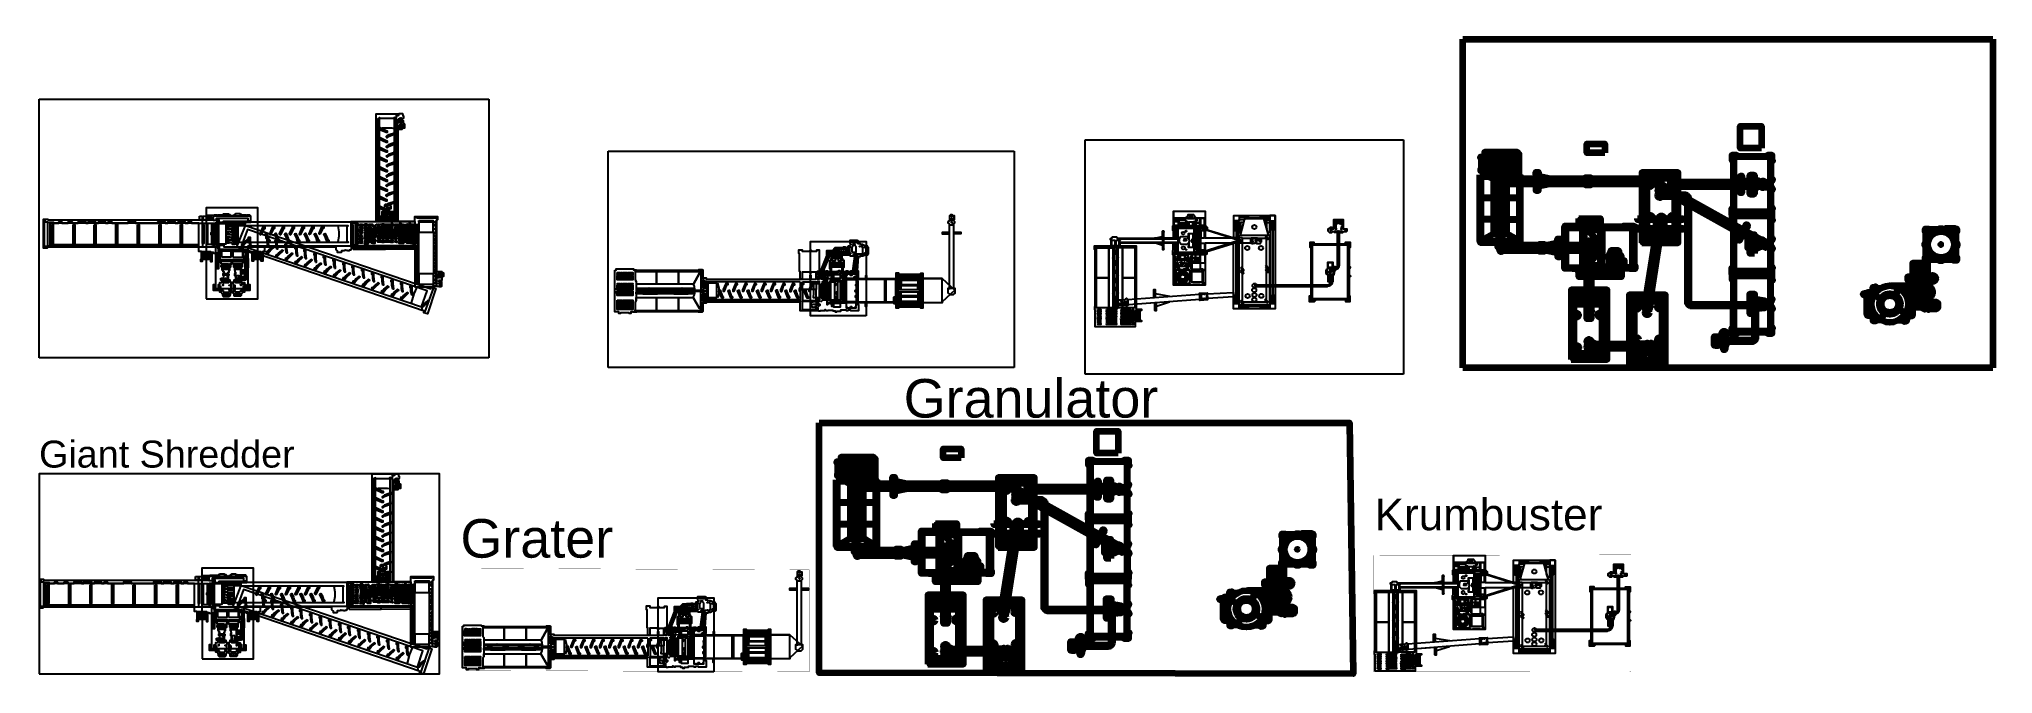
# Model space of a CAD drawing. Header units: millimetres. Extents: x 3191 to 879702, y -27549 to 222194.
# Drawn here: x 3191 to 110564, y 1102 to 36012 of the extents above; entities that cross this region are included whole.
import ezdxf

# ---------------------------------------------------------------- set-up
doc = ezdxf.new("R2010")
doc.units = ezdxf.units.MM
doc.header["$MEASUREMENT"] = 0
doc.styles.get("Standard").update_dxf_attribs({"font": 'arial.ttf'})
picture_1 = doc.add_image_def('image1.png', size_in_pixel=(959, 552))
picture_2 = doc.add_image_def('image2.png', size_in_pixel=(849, 452))
picture_3 = doc.add_image_def('image3.png', size_in_pixel=(678, 500))
picture_4 = doc.add_image_def('image5.png', size_in_pixel=(2127, 1320))

msp = doc.modelspace()

# ---------------------------------------------------------------- texts
for s, height, p in [('Granulator', 2119.841778, (50705.16227, 15197.24516)), ('Giant Shredder', 1482.6845681, (3191.29337, 12448.64169)), ('Krumbuster', 1733.034029, (76584.78803, 9005.40355)), ('Grater', 2119.841778, (26347.0174, 7496.06963))]:
    msp.add_text(s, height=height).set_placement(p)

# ---------------------------------------------------------------- linework, layer by layer
for points in [[(23845.50195, 25972.85635), (22840.57027, 25972.85635), (22840.57027, 31886.69174), (21702.19238, 31886.69174), (21702.19238, 25972.85635)], [(21702.19238, 25972.85635), (21903.34776, 25972.85635), (21903.34776, 31697.23875), (21802.44138, 31624.82244), (21802.44138, 25972.85635)], [(21903.34776, 31697.23875), (21903.34776, 31653.15248), (22704.82326, 31653.15248), (22704.82326, 31700.933), (22831.88359, 31633.19015), (22840.57027, 31633.19015), (22831.88359, 31633.19015), (22704.82326, 31700.933), (22704.82326, 25972.85635), (22918.13999, 25972.85635), (22918.13999, 31103.06449), (22970.72963, 31055.92935), (23146.31799, 31055.92935), (23176.064, 31096.5439), (23200.03701, 31129.27613), (23295.79934, 31129.27613), (23295.79934, 31317.77639), (23263.86992, 31348.24287), (23210.17683, 31348.24287), (23210.17683, 31506.56175), (23158.64368, 31560.97413), (23158.64368, 31587.79086), (23187.6619, 31618.25734), (23187.6619, 31661.05285), (23229.75708, 31674.11627), (23229.75708, 31768.4088), (23195.64425, 31768.4088), (23195.64425, 31847.01187), (23172.42499, 31854.979), (23172.42499, 31899.22105), (22967.09061, 31899.22105), (22967.09061, 31881.81799), (22950.3981, 31881.81799), (22950.3981, 31830.32096), (22950.3981, 31814.36445), (22918.46867, 31814.36445), (22918.46867, 31885.44548), (22840.57027, 31885.44548)], [(22704.82326, 31700.933), (22704.82326, 31075.29081), (22575.36823, 31105.3122), (22049.77703, 31105.3122), (21906.77547, 31066.478), (21903.34776, 31065.54716)], [(23059.28683, 31653.70884), (23059.28683, 31566.64904), (23081.07396, 31553.60787), (23081.07396, 31462.92058), (22975.11993, 31462.92058), (22975.11993, 31420.85948), (23130.40023, 31420.85948), (23130.40023, 31452.7725), (23112.27559, 31468.72901), (23135.49485, 31486.86647), (23135.49485, 31631.94389), (23115.89112, 31631.94389), (23115.89112, 31658.04848), (23059.28683, 31658.04848), (23059.28683, 31653.70884)], [(21863.34206, 31118.33111), (21863.34206, 31056.70826), (22258.91476, 30887.21759), (22322.75014, 30887.21759), (22340.38175, 30887.21759), (22340.38175, 30942.2531), (22294.13104, 30942.2531), (21927.15396, 31124.94071), (21862.02732, 31124.94071), (21862.02732, 31118.33111)], [(21868.95319, 30578.63599), (21868.95319, 30517.01314), (22264.52589, 30347.52248), (22328.36126, 30347.52248), (22345.99288, 30347.52248), (22345.99288, 30402.55798), (22299.74217, 30402.55798), (21932.76509, 30585.24559), (21867.63845, 30585.24559), (21867.63845, 30578.63599)], [(22742.2699, 30315.00858), (22711.11524, 30333.88044), (22659.20644, 30281.98282), (22396.72779, 30191.82964), (22265.95802, 30101.6987), (22310.33053, 30042.72414), (22427.41291, 30130.49609), (22669.58351, 30217.8007), (22716.32725, 30217.8007), (22759.26763, 30301.78937), (22742.2699, 30315.00858)], [(22748.70274, 30860.75693), (22717.54808, 30879.62879), (22665.63928, 30827.73118), (22403.16063, 30737.57799), (22272.39086, 30647.44706), (22316.76337, 30588.4725), (22433.84575, 30676.24445), (22676.01635, 30763.54905), (22722.76009, 30763.54905), (22765.70047, 30847.53773), (22748.70274, 30860.75693)], [(21850.40595, 29506.23368), (21850.40595, 29444.61083), (22245.97865, 29275.12017), (22309.81402, 29275.12017), (22327.44564, 29275.12017), (22327.44564, 29330.15567), (22281.19493, 29330.15567), (21914.21785, 29512.84328), (21849.09121, 29512.84328), (21849.09121, 29506.23368)], [(21861.5343, 30035.13534), (21861.5343, 29973.51249), (22257.107, 29804.02183), (22320.94237, 29804.02183), (22338.57398, 29804.02183), (22338.57398, 29859.05733), (22292.32327, 29859.05733), (21925.34619, 30041.74494), (21860.21955, 30041.74494), (21860.21955, 30035.13534)], [(22745.18111, 29790.13499), (22714.02645, 29809.00685), (22662.11766, 29757.10924), (22399.63901, 29666.95605), (22268.86923, 29576.82512), (22313.24174, 29517.85056), (22430.32412, 29605.62251), (22672.49472, 29692.92711), (22719.23846, 29692.92711), (22762.17884, 29776.91579), (22745.18111, 29790.13499)], [(22749.71228, 29253.71129), (22718.55761, 29272.58315), (22666.64882, 29220.68554), (22404.17017, 29130.53235), (22273.40039, 29040.40142), (22317.7729, 28981.42686), (22434.85528, 29069.19881), (22677.02588, 29156.50341), (22723.76962, 29156.50341), (22766.71, 29240.49209), (22749.71228, 29253.71129)], [(21862.28558, 28433.9649), (21862.28558, 28372.34205), (22257.85828, 28202.85139), (22321.69365, 28202.85139), (22339.32526, 28202.85139), (22339.32526, 28257.88689), (22293.07455, 28257.88689), (21926.09747, 28440.5745), (21860.97084, 28440.5745), (21860.97084, 28433.9649)], [(21863.76466, 28963.5342), (21863.76466, 28901.91135), (22259.33736, 28732.42068), (22323.17273, 28732.42068), (22340.80435, 28732.42068), (22340.80435, 28787.45619), (22294.55364, 28787.45619), (21927.57655, 28970.1438), (21862.44992, 28970.1438), (21862.44992, 28963.5342)], [(22726.23476, 28171.67276), (22695.08009, 28190.54462), (22643.1713, 28138.64701), (22380.69265, 28048.49382), (22249.92287, 27958.36289), (22294.29538, 27899.38833), (22411.37777, 27987.16028), (22653.54836, 28074.46488), (22700.2921, 28074.46488), (22743.23248, 28158.45356), (22726.23476, 28171.67276)], [(22734.56928, 28698.23769), (22703.41461, 28717.10955), (22651.50582, 28665.21194), (22389.02717, 28575.05875), (22258.25739, 28484.92782), (22302.6299, 28425.95326), (22419.71228, 28513.72521), (22661.88288, 28601.02981), (22708.62662, 28601.02981), (22751.567, 28685.01849), (22734.56928, 28698.23769)], [(21845.17047, 27346.78557), (21845.17047, 27285.16272), (22240.74317, 27115.67206), (22304.57854, 27115.67206), (22322.21015, 27115.67206), (22322.21015, 27170.70756), (22275.95944, 27170.70756), (21908.98236, 27353.39517), (21843.85572, 27353.39517), (21843.85572, 27346.78557)], [(21865.97155, 27888.30556), (21865.97155, 27826.68271), (22261.54425, 27657.19205), (22325.37962, 27657.19205), (22343.01123, 27657.19205), (22343.01123, 27712.22755), (22296.76052, 27712.22755), (21929.78344, 27894.91516), (21864.65681, 27894.91516), (21864.65681, 27888.30556)], [(21903.34776, 25972.85635), (21903.34776, 26048.56633), (22048.29795, 26048.56633), (22048.29795, 26536.49736), (22190.78301, 26536.49736), (22190.78301, 26887.5184), (22233.23036, 26929.95783), (22426.49729, 26929.95783), (22466.66732, 26895.1072), (22466.66732, 26848.8845), (22519.72651, 26848.8845), (22519.72651, 26673.11805), (22470.4472, 26673.11805), (22470.4472, 26719.3185), (22430.27717, 26719.3185), (22430.27717, 26536.71991), (22614.4583, 26536.71991), (22614.4583, 26046.29637), (22704.82326, 26046.29637)], [(22728.44164, 27633.84702), (22697.28698, 27652.71888), (22645.37819, 27600.82127), (22382.89954, 27510.66808), (22252.12976, 27420.53715), (22296.50227, 27361.56259), (22413.58465, 27449.33454), (22655.75525, 27536.63915), (22702.49899, 27536.63915), (22745.43937, 27620.62782), (22728.44164, 27633.84702)], [(22731.47024, 27084.53794), (22700.31558, 27103.4098), (22648.40679, 27051.51219), (22385.92814, 26961.359), (22255.15836, 26871.22807), (22299.53087, 26812.25351), (22416.61325, 26900.02546), (22658.78385, 26987.33006), (22705.52759, 26987.33006), (22748.46797, 27071.31874), (22731.47024, 27084.53794)], [(3420.57787, 26048.23251), (3420.57787, 24540.68697), (3651.15057, 24540.68697), (3651.15057, 24586.95418), (11924.32268, 24586.95418), (12382.15775, 24586.95418), (12889.3191, 24586.95418), (12889.3191, 22299.52014), (14684.71532, 22299.52014), (14684.71532, 24639.65296), (20350.82645, 24639.65296), (20350.82645, 25942.47889), (14836.61486, 25942.47889), (14836.61486, 26267.4621), (12752.35126, 26267.4621), (12752.35126, 26044.87208), (3691.0154, 26044.87208), (3691.0154, 26094.54423), (3421.51697, 26094.54423), (3420.57787, 26048.23251)], [(3492.77124, 24577.62952), (3492.77124, 26040.44342), (3509.53418, 26040.44342), (3509.53418, 25988.72384), (3530.78134, 25988.72384), (3530.78134, 25964.11031), (3657.44255, 25964.11031), (3657.44255, 24651.0918), (3792.86087, 24651.0918), (3792.86087, 24627.81354)], [(3492.77124, 24577.62952), (3517.56349, 24577.62952), (3517.56349, 24595.16611), (3540.54798, 24595.16611), (3540.54798, 24627.81354), (11962.75537, 24627.81354), (11962.75537, 25885.10665), (3776.61443, 25885.10665), (3776.61443, 24709.02039), (11962.75537, 24709.02039)], [(3657.44255, 25964.11031), (3657.44255, 25934.35598), (3978.35674, 25934.35598), (3978.35674, 25885.10665), (4274.57258, 25885.10665), (4274.57258, 25958.1906), (4437.20135, 25958.1906), (4437.20135, 25885.10665), (4795.56218, 25885.10665), (4795.56218, 25959.21431), (5005.82683, 25959.21431), (5005.82683, 25885.10665), (5347.26038, 25885.10665), (5347.26038, 25964.17707), (5757.41261, 25964.17707), (5757.41261, 25885.10665), (5888.95715, 25885.10665), (5888.95715, 25964.17707), (6299.10938, 25964.17707), (6299.10938, 25885.10665), (6459.64865, 25885.10665), (6459.64865, 25954.85242), (6843.92867, 25954.85242), (6843.92867, 25885.10665), (6991.344, 25885.10665), (6991.344, 25961.10595), (7189.16557, 25961.10595), (7189.16557, 25885.10665), (8079.97303, 25885.10665), (8079.97303, 25968.4722), (8485.42976, 25968.4722), (8485.42976, 25885.10665), (9725.37139, 25885.10665), (9725.37139, 25967.40398), (10128.76211, 25967.40398), (10128.76211, 25885.10665), (10270.1672, 25885.10665), (10270.1672, 25964.28835), (10669.37891, 25964.28835), (10669.37891, 25885.10665), (10839.45005, 25885.10665), (10839.45005, 25965.31206), (11220.98319, 25965.31206), (11220.98319, 25885.10665), (11383.18937, 25885.10665), (11383.18937, 25960.10449), (11571.36167, 25960.10449), (11571.36167, 25885.10665), (11979.00182, 25885.10665)], [(11962.75537, 25885.10665), (12465.03339, 25885.10665), (12465.03339, 25880.32193)], [(12174.02956, 25803.43245), (12174.02956, 26044.87208)], [(12209.03454, 26272.69192), (12429.08931, 26272.69192), (12429.08931, 26072.77928), (12213.40135, 26072.77928), (12213.40135, 26272.69192)], [(12375.1145, 21735.87913), (15206.50316, 21735.87913), (15206.50316, 26724.30352), (12370.9355, 26724.30352), (12375.1145, 21735.87913)], [(14836.61486, 26267.4621), (14780.62098, 26267.4621), (14780.62098, 26330.99884), (14607.73254, 26330.99884), (14607.73254, 26300.33207), (14577.0709, 26300.33207), (14577.0709, 26333.78066), (14313.58272, 26333.78066), (14313.58272, 26361.02023), (14233.73568, 26361.02023), (14233.73568, 26396.80555), (13990.97815, 26396.80555), (13990.97815, 26360.1523), (13933.34084, 26360.1523), (13933.34084, 26323.4768), (13901.03577, 26323.4768), (13901.03577, 26302.53527), (13843.39847, 26302.53527), (13843.39847, 26267.4621), (13750.82661, 26267.4621), (13750.82661, 26302.53527), (13694.05798, 26302.53527), (13694.05798, 26350.53834), (13612.84924, 26350.53834), (13612.84924, 26385.45573), (13354.36177, 26385.45573), (13354.36177, 26375.86401), (13299.33047, 26375.86401), (13299.33047, 26323.4768), (13008.23272, 26323.4768), (13008.23272, 26300.7549), (12978.53366, 26300.7549), (12978.53366, 26327.81644), (12807.38256, 26327.81644), (12807.38256, 26303.35869), (12371.28814, 26303.35869)], [(12465.03339, 25880.32193), (12657.71338, 25880.32193), (12657.71338, 25355.13677), (12621.67539, 25355.13677), (12621.67539, 25265.07261), (12660.48373, 25265.07261), (12660.48373, 24711.42388), (12463.64822, 24711.42388), (12465.03339, 25880.32193)], [(12752.35126, 26044.87208), (13071.17595, 26044.87208), (13071.17595, 25959.6594), (13046.43064, 25959.6594), (13046.43064, 25938.31729), (13325.88354, 25938.31729), (13325.88354, 25999.91788), (14836.61486, 25999.91788), (14675.81734, 25999.91788), (14675.81734, 26147.06497), (12926.34314, 26147.06497), (12926.34314, 26079.70045), (13070.16642, 26079.70045), (13071.17595, 26044.87208)], [(13325.88354, 25938.31729), (14836.61486, 25942.47889)], [(14122.42877, 25854.43988), (14122.42877, 25762.5731), (14528.54734, 25762.5731), (14528.54734, 25858.06737), (14122.42877, 25854.43988)], [(20350.82645, 25942.47889), (20350.82645, 25972.85635), (23845.50195, 25972.85635), (23845.50195, 26259.71751), (25086.92266, 26259.71751), (25086.92266, 26066.32546), (25040.15545, 26066.32546), (25040.15545, 22420.60716), (24948.54617, 22420.60716), (24917.93149, 22420.60716), (24917.93149, 22373.8726), (23855.45641, 22373.8726), (23855.45641, 24634.35637), (20350.82645, 24639.65296)], [(20424.54586, 25914.6607), (20560.43373, 25914.6607), (20560.43373, 24684.18431), (20425.62582, 24684.18431), (20425.62582, 24739.35335), (20458.51783, 24739.35335), (20458.51783, 25786.71928), (20425.95451, 25786.71928), (20425.95451, 25869.15014), (20402.66481, 25869.15014), (20402.66481, 25887.75495), (20424.54586, 25914.6607)], [(21862.23862, 26266.41613), (21862.23862, 26204.79328), (22257.81132, 26035.30262), (22321.64669, 26035.30262), (22339.27831, 26035.30262), (22339.27831, 26090.33812), (22293.0276, 26090.33812), (21926.05051, 26273.02573), (21860.92388, 26273.02573), (21860.92388, 26266.41613)], [(21865.94807, 26798.85627), (21865.94807, 26737.23342), (22261.52077, 26567.74275), (22325.35614, 26567.74275), (22342.98776, 26567.74275), (22342.98776, 26622.77826), (22296.73705, 26622.77826), (21929.75996, 26805.46587), (21864.63333, 26805.46587), (21864.63333, 26798.85627)], [(22154.83893, 26194.80099), (22285.65566, 26194.80099), (22285.65566, 26144.39443), (22221.9142, 26144.39443), (22221.9142, 26034.10087), (22144.86098, 26034.10087), (22144.86098, 26195.29059), (22154.83893, 26194.80099)], [(22733.01976, 26542.23904), (22701.86509, 26561.1109), (22649.9563, 26509.21328), (22387.47765, 26419.0601), (22256.70788, 26328.92917), (22301.08039, 26269.95461), (22418.16277, 26357.72656), (22660.33337, 26445.03116), (22707.0771, 26445.03116), (22750.01748, 26529.01984), (22733.01976, 26542.23904)], [(22371.91206, 26150.71472), (22421.19137, 26150.71472), (22421.19137, 26033.27745), (22512.14327, 26033.27745), (22512.14327, 26195.42411), (22365.10358, 26195.42411), (22365.10358, 26150.71472), (22365.10358, 26150.71472), (22371.91206, 26150.71472)], [(23845.50195, 26259.71751), (23845.50195, 26218.76914), (25069.57278, 26218.76914), (25069.57278, 26192.24171), (24987.09626, 26192.24171), (24987.09626, 26162.95472), (23964.03993, 26170.45451), (23964.03993, 26195.66891), (23845.50195, 26195.66891)], [(23845.50195, 25972.85635), (23845.50195, 24634.37142)], [(53539.30314, 22289.39432), (53464.59244, 22289.15388), (53464.59244, 25316.59189), (53867.84753, 25316.59189), (53867.84753, 25381.57518), (53465.5133, 25381.57518), (53464.59244, 25316.59189), (53465.5133, 25381.57518), (53465.5133, 25851.79159), (53524.39492, 25900.84062), (53524.39492, 25925.96601), (53524.39492, 25959.70391), (53456.31012, 26015.49607), (53456.31012, 26091.51762), (53502.93647, 26091.51762), (53502.93647, 26283.57439), (53448.96165, 26283.57439), (53393.13212, 26335.07142), (53357.56368, 26344.88568), (53285.18249, 26344.88568), (53253.91044, 26329.55229), (53222.02797, 26299.50865), (53222.02797, 26015.65185), (53138.00193, 25954.34056), (53138.00193, 25904.6684), (53204.88938, 25847.31843), (53204.88938, 25376.18958), (52811.12445, 25376.18958), (52811.12445, 25308.75829), (53203.66855, 25308.75829), (53203.66855, 25376.18958), (53203.66855, 25127.89555), (53203.66855, 22288.31416), (53243.13425, 22288.31416), (53350.28565, 22350.86139), (53354.62615, 22353.39507)], [(53204.88938, 25847.31843), (53242.10124, 25803.76627), (53390.8548, 25803.76627), (53465.5133, 25851.79159)], [(61198.88606, 24633.99722), (62103.09532, 24633.99722), (62103.09532, 24977.79484), (62075.74275, 24977.79484), (62075.74275, 25051.40044), (62152.52822, 25051.40044), (62152.52822, 25100.82193), (62181.98034, 25100.82193), (62181.98034, 25128.16), (62270.34837, 25128.16), (62397.62819, 25128.16), (62397.62819, 25094.51403), (62442.86198, 25094.51403), (62442.86198, 25057.70834), (65535.91782, 25057.70834), (65535.91782, 25492.19496), (65504.23784, 25492.19496), (65504.23784, 25749.30821), (65535.95282, 25749.30821), (65535.95282, 26551.13999), (67278.69018, 26551.13999), (67278.69018, 25749.96794), (67304.04817, 25749.96794), (67304.04817, 25672.76857), (67377.04277, 25672.76857), (67377.04277, 25552.20676), (67377.04277, 25476.89397), (67276.29902, 25476.89397), (67276.29902, 25073.70956), (68840.16579, 25073.70956), (68840.16579, 26308.89369), (71121.32291, 26308.89369), (71121.32291, 21169.0939), (68836.74817, 21169.0939), (68836.74817, 24787.07073), (67281.55958, 24787.07073), (67281.55958, 24353.47532), (67371.39729, 24353.47532), (67371.39729, 24189.79992), (67300.92216, 24189.79992), (67300.92216, 24141.02658), (67277.05719, 24141.02658), (67277.05719, 22487.17765), (65539.26545, 22487.17765), (65539.26545, 24119.78229), (65488.08292, 24144.75924), (65488.08292, 24365.22305), (65521.76914, 24404.31463), (65521.76914, 24785.40405), (62591.24234, 24785.40405), (62591.24234, 24633.99722)], [(65535.95282, 26551.13999), (65535.95282, 26182.49789), (66230.75168, 26182.49789), (66230.75168, 26211.33566), (66284.84268, 26211.33566), (66338.93367, 26301.96859), (66338.93367, 26362.73386), (66624.84316, 26362.73386), (66685.27492, 26282.89378), (66685.27492, 26216.46393), (66746.57811, 26216.46393), (66746.57811, 26188.65613), (67278.69018, 26188.65613)], [(65593.07212, 26048.4065), (65593.07212, 25992.27583), (65788.83, 25992.27583), (65798.10277, 26016.99389), (65798.10277, 26050.46627), (65745.04206, 26050.46627), (65745.04206, 26022.65847), (65650.25398, 26022.65847), (65639.43578, 26050.46627), (65593.07212, 26048.4065)], [(65600.28431, 26099.90248), (65654.37531, 26099.90248), (65654.37531, 26125.13553), (65749.16321, 26125.13553), (65761.52684, 26092.17805), (65804.79964, 26092.17805), (65804.79964, 26126.6804), (65766.67846, 26155.51817), (65597.70841, 26155.51817), (65597.70841, 26100.41747), (65600.28431, 26099.90248)], [(65823.37188, 25884.49842), (65823.37188, 25768.11754), (65953.19028, 25768.11754), (65953.19028, 25846.90633), (65978.94783, 25846.90633), (65978.94783, 25892.73783), (65822.3416, 25892.73783), (65822.3416, 25884.49842)], [(65829.01176, 26150.88348), (65829.01176, 26098.35762), (66193.22437, 26098.35762), (66193.22437, 26124.62055), (66231.86087, 26124.62055), (66231.86087, 26155.51817), (65829.01176, 26155.51817), (65829.01176, 26150.88348)], [(65830.06893, 26053.40533), (65830.06893, 25928.27006), (66337.49386, 25928.27006), (66337.49386, 25944.23381), (66319.97861, 25944.23381), (66319.97861, 25969.98184), (66236.52405, 25969.98184), (66236.52405, 26023.02269), (66186.03906, 26023.02269), (66186.03906, 26048.25574), (66186.03906, 26055.46518), (65830.06893, 26055.46518), (65830.06893, 26046.19589)], [(66058.20111, 25767.50446), (66058.20111, 25895.72946), (66207.59533, 25895.72946), (66207.59533, 25864.83184), (66162.7771, 25864.83184), (66162.7771, 25843.20351), (66111.26182, 25809.73114), (66111.26182, 25764.41472), (66059.2314, 25764.41472), (66059.2314, 25764.41472), (66058.20111, 25805.61143)], [(66396.9243, 26230.73169), (66396.9243, 26203.95377), (66581.34884, 26203.95377), (66581.34884, 26249.27019), (66551.98511, 26249.27019), (66551.98511, 26232.27656), (66526.22755, 26232.27656), (66526.22755, 26257.5096), (66476.25771, 26257.5096), (66476.25771, 26232.27656), (66403.1062, 26232.27656), (66396.9243, 26230.73169)], [(66731.77317, 26155.03254), (66731.77317, 26120.0153), (66785.34903, 26120.0153), (66785.34903, 26101.99169), (66812.13704, 26101.99169), (66812.13704, 26020.62797), (66735.37936, 26020.62797), (66735.37936, 25973.2517), (66685.40951, 25973.2517), (66685.40951, 25950.07851), (66653.9852, 25950.07851), (66653.9852, 25970.67686), (66628.74279, 25970.67686), (66628.74279, 25923.81558), (66975.44015, 25923.81558), (66975.44015, 26150.91283), (66731.77317, 26155.03254)], [(69136.4733, 26014.2617), (69068.54446, 26014.2617), (69068.54446, 25075.24192), (68989.02165, 25075.24192), (68989.02165, 26014.2617), (68911.86682, 26014.2617), (68911.86682, 25492.23636), (68989.02165, 25492.23636)], [(69206.25114, 25235.0224), (69398.69091, 25928.60619), (69223.33748, 25928.60619), (69223.33748, 25296.60431), (69223.33748, 25362.68328), (69134.57559, 25362.68328), (69134.57559, 25927.62806), (69223.33748, 25927.62806)], [(69136.4733, 26014.2617), (69136.4733, 26091.47418), (69443.8798, 26091.47418), (69456.85222, 26138.22888), (69456.85222, 26194.91564)], [(69144.18213, 25235.0224), (69206.25114, 25235.0224), (69456.85222, 26138.22888), (70482.04981, 26138.22888), (70742.96722, 25245.85012), (70746.13308, 25235.0224)], [(69153.9573, 26287.46497), (69153.9573, 26253.97299), (69639.7727, 26253.97299), (69639.7727, 26176.41254), (70315.40045, 26176.41254), (70315.40045, 26259.23017), (70804.4874, 26259.23017), (70804.4874, 26287.0255), (69153.9573, 26287.0255)], [(70543.504, 26073.2289), (70802.72306, 26073.2289), (70802.72306, 26000.9567), (70872.37714, 26000.9567), (70872.37714, 21495.90923), (70829.82913, 21495.90923), (70829.82913, 25235.0224), (70819.07256, 25235.0224)], [(70746.13308, 25235.0224), (70653.08285, 25553.26888), (70653.08285, 26027.53516), (70560.84137, 26027.53516), (70560.84137, 25868.74932), (70653.08285, 25553.26888), (70653.08285, 25929.82107), (70813.6446, 25929.82107), (70813.6446, 25368.24578), (70707.18067, 25368.24578)], [(70828.6674, 26016.56635), (70983.33787, 26016.56635), (70983.33787, 21470.44539)], [(73994.64844, 22501.81313), (74069.2527, 22523.08636), (74130.65308, 22597.66998), (74143.08713, 22683.91452), (74259.67087, 22683.91452), (74259.67087, 22614.76495), (74209.15319, 22519.97871), (74160.18685, 22458.60116), (74079.3539, 22415.86951), (73995.05669, 22397.8949), (73995.05669, 22448.05135), (74098.78647, 22481.91143), (74150.07398, 22537.07368), (74192.8233, 22603.10981), (74201.83973, 22676.26981), (74201.83973, 22683.91452), (74191.16698, 22683.91452), (74191.16698, 23043.62076), (74014.116, 23043.62076), (74014.116, 22686.21777), (74143.08713, 22683.91452), (74259.67087, 22683.91452), (74308.24062, 22683.91452), (74308.24062, 23012.41115), (74367.93803, 23092.08159), (74385.87758, 23163.82955), (74385.87758, 23264.43179), (74369.48937, 23281.59042), (74443.6154, 23281.59042), (74443.6154, 23340.08023), (74572.66817, 23399.49018), (74639.01418, 23502.16997), (74661.61941, 23592.56962), (74661.61941, 25377.40864), (74836.7458, 25377.40864), (74899.10264, 25437.72137), (75033.84755, 25437.72137), (75033.84755, 25437.72137), (75084.12028, 25463.85573), (75084.12028, 25558.34683), (74878.98189, 25558.34683), (74878.98189, 26067.82216), (74334.01851, 26067.82216), (74334.01851, 25560.07137), (74299.01423, 25560.07137), (74257.10474, 25650.16431), (74149.58409, 25650.16431), (74022.29261, 25552.95908), (74022.29261, 25465.23305), (74112.42193, 25378.97114), (74228.63241, 25378.97114), (74287.14007, 25435.8753), (74328.2564, 25435.8753), (74363.03906, 25386.87048), (74535.40103, 25386.87048), (74535.40103, 23585.72932), (74535.40103, 23533.9062), (74483.7286, 23464.38047), (74426.8306, 23464.38047), (74443.6154, 23340.08023), (74443.6154, 23394.85474), (74501.43486, 23412.55157), (74586.16366, 23478.28099), (74586.16366, 23575.61933), (74535.40103, 23575.61933), (74657.38084, 23575.61933), (74612.72305, 23575.61933), (74612.72305, 25384.26052), (74535.40103, 25384.26052), (74612.72305, 25384.26052), (74661.61941, 25377.40864)], [(74361.26417, 26002.5714), (74361.26417, 25614.01813), (74393.78789, 25614.01813), (74393.78789, 26000.98552), (74361.26417, 26002.5714)], [(74442.97027, 26045.39156), (74442.97027, 25563.26829), (74495.32556, 25563.26829), (74495.32556, 25591.8151), (74474.7006, 25591.8151), (74474.7006, 25939.13417), (74495.32556, 25979.57543), (74495.32556, 26045.39156), (74442.97027, 26045.39156)], [(74545.301, 25866.97426), (74572.27196, 25866.97426), (74572.27196, 25949.44275), (74592.10352, 25949.44275), (74592.10352, 25899.48585), (74619.86753, 25899.48585), (74619.86753, 25946.27081), (74646.04526, 25946.27081), (74646.04526, 25869.35317), (74675.3959, 25869.35317), (74675.3959, 25975.61056), (74540.54146, 25975.61056), (74540.54146, 25866.97426), (74545.301, 25866.97426)], [(74547.68085, 26044.59862), (74547.68085, 25997.02064), (74668.25651, 25997.02064), (74668.25651, 26046.97753), (74547.68085, 26046.97753), (74547.68085, 26034.29005)], [(74701.57364, 26050.14938), (74701.57364, 26004.15737), (74730.92428, 26004.15737), (74730.92428, 25969.26686), (74696.02069, 25933.58342), (74696.02069, 25876.48989), (74722.19843, 25876.48989), (74722.19843, 25928.8256), (74739.65013, 25950.23569), (74747.58276, 25950.23569), (74747.58276, 25819.39627), (74777.7268, 25819.39627), (74777.7268, 26050.94232), (74701.57364, 26050.94232), (74701.57364, 26040.63375)], [(74803.11113, 26014.46594), (74803.11113, 25847.15014), (74830.87532, 25825.74006), (74830.87532, 25659.2172), (74803.90436, 25659.2172), (74803.90436, 25617.18997), (74844.36071, 25617.18997), (74844.36071, 25986.71207), (74827.70223, 26003.36443), (74827.70223, 26020.01669), (74803.11113, 26020.01669), (74803.11113, 26014.46594)], [(12174.02956, 24775.53925), (12174.02956, 24586.95418)], [(13848.18788, 24955.86787), (13848.18788, 24923.66554), (13954.23583, 24923.66554), (13954.23583, 24954.13202), (13848.18788, 24955.86787)], [(14059.73259, 24580.57214), (14530.23325, 25766.82371), (24726.77754, 22283.65265), (24758.51914, 22367.39653), (24998.57676, 22287.10211), (24544.12245, 20905.69536), (24328.36406, 20966.5393), (24358.62658, 21043.13946), (14059.73259, 24580.57214)], [(14122.42877, 25762.5731), (14122.42877, 24839.00922), (20187.39945, 24839.00922), (20124.31536, 24839.00922), (20124.31536, 25738.82749), (20176.64675, 25738.82749), (14612.18868, 25738.82749)], [(24214.73287, 21281.70825), (24518.81368, 22170.66629), (14648.98254, 25548.66235), (14316.54089, 24657.43434), (24214.73287, 21281.70825)], [(14668.14019, 25027.8836), (14485.79031, 24867.45054), (14393.87583, 24737.662), (14342.81223, 24762.45357), (14316.54089, 24696.8249), (14402.60947, 24657.43434), (14528.0968, 24795.99118), (14706.07986, 24960.78613), (14734.32807, 24986.94121), (14668.14019, 25027.8836)], [(14668.14019, 25027.8836), (14485.79031, 24867.45054), (14393.87583, 24737.662), (14342.81223, 24762.45357), (14316.54089, 24696.8249), (14402.60947, 24657.43434), (14528.0968, 24795.99118), (14706.07986, 24960.78613), (14734.32807, 24986.94121), (14668.14019, 25027.8836)], [(14668.14019, 25027.8836), (14485.79031, 24867.45054), (14393.87583, 24737.662), (14342.81223, 24762.45357), (14316.54089, 24696.8249), (14402.60947, 24657.43434), (14528.0968, 24795.99118), (14706.07986, 24960.78613), (14734.32807, 24986.94121), (14668.14019, 25027.8836)], [(14773.03774, 24639.65296), (14843.9868, 24639.65296), (14809.24008, 24905.97317), (14809.24008, 25097.02849), (14684.71532, 25097.02849), (14684.71532, 25043.48404), (14731.03647, 25043.48404), (14731.03647, 24829.26173), (14773.03774, 24639.65296)], [(15401.08483, 25244.95449), (15541.85602, 25528.23267), (15541.85602, 25602.29582), (15609.4478, 25602.29582), (15609.4478, 25690.2458), (15516.85247, 25690.2458), (15473.32515, 25646.73816), (15316.80054, 25289.39683), (15401.08483, 25244.95449)], [(15604.07145, 25301.72585), (15677.43869, 25333.7279), (15774.70605, 25144.38618), (15821.87238, 24985.46643), (15829.03925, 24961.31874), (15874.2742, 24961.31874), (15874.2742, 24911.53681), (15775.26951, 24911.53681), (15708.31163, 25100.72275), (15604.07145, 25301.72585)], [(15743.78616, 24657.74591), (15814.73521, 24657.74591), (15779.98849, 24924.06612), (15779.98849, 25115.12144), (15655.46373, 25115.12144), (15655.46373, 25061.57699), (15701.78488, 25061.57699), (15701.78488, 24847.35468), (15743.78616, 24657.74591)], [(15935.59748, 25247.73631), (16076.36867, 25531.01449), (16076.36867, 25605.07764), (16143.96045, 25605.07764), (16143.96045, 25693.02762), (16051.36512, 25693.02762), (16007.8378, 25649.51998), (15851.31319, 25292.17865), (15935.59748, 25247.73631)], [(16132.08082, 25305.82069), (16205.44807, 25337.82273), (16302.71542, 25148.48101), (16349.88176, 24989.56126), (16357.04863, 24965.41358), (16402.28358, 24965.41358), (16402.28358, 24915.63164), (16303.27888, 24915.63164), (16236.321, 25104.81758), (16132.08082, 25305.82069)], [(16237.28358, 24468.42644), (16308.23264, 24468.42644), (16273.48591, 24734.74665), (16273.48591, 24925.80197), (16148.96116, 24925.80197), (16148.96116, 24872.25752), (16195.2823, 24872.25752), (16195.2823, 24658.03522), (16237.28358, 24468.42644)], [(16474.75868, 25249.60569), (16615.52987, 25532.88387), (16615.52987, 25606.94702), (16683.12165, 25606.94702), (16683.12165, 25694.89701), (16590.52632, 25694.89701), (16546.999, 25651.38936), (16390.47439, 25294.04803), (16474.75868, 25249.60569)], [(16682.98078, 25301.12498), (16756.34803, 25333.12702), (16853.61538, 25143.7853), (16900.78172, 24984.86555), (16907.94859, 24960.71787), (16953.18354, 24960.71787), (16953.18354, 24910.93593), (16854.17884, 24910.93593), (16787.22096, 25100.12187), (16682.98078, 25301.12498)], [(16777.47779, 24254.805), (16848.42685, 24254.805), (16813.68012, 24521.12522), (16813.68012, 24712.18054), (16689.15537, 24712.18054), (16689.15537, 24658.63609), (16735.47651, 24658.63609), (16735.47651, 24444.41378), (16777.47779, 24254.805)], [(17023.80391, 25252.29849), (17164.57511, 25535.57667), (17164.57511, 25609.63982), (17232.16688, 25609.63982), (17232.16688, 25697.58981), (17139.57155, 25697.58981), (17096.04423, 25654.08216), (16939.51962, 25296.74083), (17023.80391, 25252.29849)], [(17230.10086, 25292.9353), (17303.4681, 25324.93735), (17400.73546, 25135.59563), (17447.90179, 24976.67588), (17455.06867, 24952.52819), (17500.30361, 24952.52819), (17500.30361, 24902.74626), (17401.29892, 24902.74626), (17334.34104, 25091.9322), (17230.10086, 25292.9353)], [(17566.69803, 25247.64729), (17707.46923, 25530.92547), (17707.46923, 25604.98862), (17775.06101, 25604.98862), (17775.06101, 25692.93861), (17682.46567, 25692.93861), (17638.93836, 25649.43096), (17482.41374, 25292.08963), (17566.69803, 25247.64729)], [(17756.09117, 25302.32672), (17829.45841, 25334.32877), (17926.72577, 25144.98705), (17973.8921, 24986.0673), (17981.05898, 24961.91961), (18026.29392, 24961.91961), (18026.29392, 24912.13768), (17927.28923, 24912.13768), (17860.33135, 25101.32362), (17756.09117, 25302.32672)], [(18092.85269, 25256.94969), (18233.62389, 25540.22788), (18233.62389, 25614.29102), (18301.21566, 25614.29102), (18301.21566, 25702.24101), (18208.62033, 25702.24101), (18165.09301, 25658.73336), (18008.5684, 25301.39203), (18092.85269, 25256.94969)], [(18306.14594, 25294.73792), (18379.51318, 25326.73997), (18476.78054, 25137.39825), (18523.94687, 24978.4785), (18531.11375, 24954.33081), (18576.34869, 24954.33081), (18576.34869, 24904.54888), (18477.344, 24904.54888), (18410.38612, 25093.73482), (18306.14594, 25294.73792)], [(18645.09086, 25277.15683), (18785.86206, 25560.43501), (18785.86206, 25634.49815), (18853.45384, 25634.49815), (18853.45384, 25722.44814), (18760.8585, 25722.44814), (18717.33119, 25678.94049), (18560.80657, 25321.59917), (18645.09086, 25277.15683)], [(18835.58744, 25295.094), (18908.95469, 25327.09604), (19006.22204, 25137.75432), (19053.38838, 24978.83457), (19060.55525, 24954.68689), (19105.7902, 24954.68689), (19105.7902, 24904.90495), (19006.78551, 24904.90495), (18939.82762, 25094.09089), (18835.58744, 25295.094)], [(20176.64675, 25738.82749), (19611.56637, 25738.82749), (19672.67835, 25416.44806), (19672.67835, 25153.26574), (19613.96107, 24862.35425), (19609.24914, 24839.00922)], [(46366.99185, 23259.87079), (46258.50776, 23259.87079), (46615.16419, 24119.29039), (46554.452, 24119.29039), (46220.52911, 23267.53944), (46220.52911, 23259.87079), (46153.83318, 23259.87079), (46486.77628, 24095.47664), (46486.77628, 24390.6456), (46793.32328, 24390.6456), (46942.88173, 24550.87769), (47118.03145, 24550.87769), (47118.03145, 24519.11831), (47162.21546, 24519.11831), (47162.21546, 24553.6902), (47402.48644, 24553.6902), (47402.48644, 24583.76555), (47494.55202, 24583.76555), (47494.55202, 24529.89382), (47614.91496, 24529.89382), (47614.91496, 24582.86856), (47671.95293, 24650.21256), (47724.94342, 24650.21256), (47742.01981, 24626.86757), (47742.01981, 24672.65478), (47786.68206, 24709.22321), (47824.85901, 24709.22321), (47824.85901, 24724.48947), (47771.85685, 24761.74656), (47771.85685, 24944.91855), (48169.32634, 24944.91855), (48205.707, 24918.43118), (48205.707, 24849.74458), (48186.39107, 24836.7237), (48223.21497, 24824.59981), (48223.21497, 24795.42145), (48177.85287, 24779.2582), (48177.85287, 24763.54633), (48304.95773, 24763.54633), (48304.95773, 24726.28346), (48441.25398, 24726.28346), (48441.25398, 24705.58315), (48504.13571, 24705.58315), (48610.57159, 24652.15702), (48676.14776, 24652.15702), (48761.47143, 24560.5768), (48761.47143, 24183.058), (48707.61779, 24130.08326), (48596.69119, 24130.08326), (48464.65237, 24065.88741), (48322.73398, 24065.88741), (48322.73398, 24029.52153), (48210.45433, 24029.52153), (48158.01206, 23286.03488), (48158.01206, 23269.19545), (48088.31843, 23269.19545), (48169.06973, 24075.74277), (48072.07019, 24075.74277), (47991.96042, 23275.77443), (47991.96042, 23269.19545), (47913.0754, 23269.19545), (48016.85184, 24075.21036), (47782.45962, 24075.21036), (47765.17326, 24103.87366), (47765.17326, 24120.70822), (47313.89679, 24120.70822), (47313.89679, 23961.01432), (46746.1299, 23961.01432), (46746.1299, 24124.73601), (46638.27099, 24124.73601), (46278.41856, 23262.34845), (46278.41856, 23259.87079)], [(62590.7991, 24819.8197), (62590.7991, 24976.09923), (62618.23332, 24976.09923), (62618.23332, 25026.8228), (65864.60349, 25026.8228), (65845.33422, 25004.016), (65845.33422, 24877.41251), (65845.33422, 24848.51193), (65873.5616, 24819.61136), (62590.7991, 24819.8197)], [(65535.91782, 25057.70834), (64497.27081, 25057.70834), (64928.03144, 25164.32091), (64928.03144, 25450.97181), (64928.03144, 24446.96647), (65007.25016, 24446.96647), (65007.25016, 25453.50474), (64928.03144, 25453.50474), (64928.03144, 25435.80886)], [(64928.03144, 24785.40405), (64601.76598, 24785.40405), (64924.00072, 24682.81868), (64928.03144, 24682.81868)], [(65573.91874, 25681.82988), (65573.91874, 25556.17972), (65746.4948, 25556.17972), (65746.4948, 25646.81264), (66682.81179, 25646.81264), (66682.81179, 25588.64308), (67032.39706, 25588.64308)], [(67040.40957, 25640.73245), (67192.42071, 25640.73245), (67192.42071, 25593.98078), (67243.15463, 25593.98078), (67243.15463, 25693.75875), (65574.5182, 25693.75875), (65574.5182, 25681.82988)], [(65579.27547, 24784.17634), (65579.27547, 24401.87011), (65642.78134, 24401.87011), (65642.78134, 24452.0494), (65621.26783, 24452.0494), (65621.26783, 24782.55324), (65579.27547, 24784.17634)], [(65864.60349, 25026.8228), (65927.02128, 25160.05586), (66287.37615, 25160.05586), (66314.46425, 25114.10521), (66314.46425, 25044.35862), (66379.41028, 25044.35862)], [(65873.5616, 24819.61136), (65953.93443, 24737.32171), (66289.01777, 24737.32171), (66339.91072, 24764.55195), (66339.91072, 24788.3478), (66381.05189, 24788.3478)], [(66379.41028, 25238.13373), (66379.41028, 25003.45721), (66407.31918, 24950.94219), (66407.31918, 24904.17096), (66381.05189, 24849.19429), (66381.05189, 24627.64643), (66344.92408, 24627.64643), (66344.92408, 24568.55972), (66610.88068, 24568.55972), (66610.88068, 25308.69358), (66346.5657, 25308.69358), (66346.5657, 25235.66485), (66379.41028, 25238.13373)], [(66610.88068, 25308.69358), (66610.88068, 24992.78279), (66537.00386, 24992.78279), (66537.00386, 24966.52528), (66557.52513, 24966.52528), (66557.52513, 24895.9582), (66525.51183, 24895.9582), (66525.51183, 24870.52127), (66610.88068, 24870.52127)], [(66681.52856, 25402.24904), (66681.52856, 24483.13726), (66755.61399, 24483.13726), (66755.61399, 24579.67704), (66719.89431, 24606.12632), (66719.89431, 24664.31468), (66747.6763, 24696.05375), (66747.6763, 25158.91586), (66723.86307, 25178.7528), (66723.86307, 25250.16576), (66750.3222, 25271.32517), (66750.3222, 25400.92657), (66681.52856, 25400.92657)], [(66793.97974, 25480.27434), (66793.97974, 25435.31058), (66817.79298, 25435.31058), (66817.79298, 24454.04304), (66791.33385, 24454.04304), (66791.33385, 24403.78949), (66939.50506, 24403.78949), (66939.50506, 25484.24175), (66793.97974, 25484.24175), (66793.97974, 25464.40481)], [(66939.50506, 25484.24175), (66939.50506, 25080.89056), (66858.80462, 25034.60433), (66858.80462, 24865.32904), (66932.7312, 24800.5306), (66939.50506, 24800.5306)], [(69223.60771, 24993.39271), (69223.60771, 24882.56549), (69223.60771, 24935.02812), (69299.23857, 24935.02812), (69126.51553, 24935.02812), (67028.22802, 25589.94432), (67040.40957, 25640.73245), (69223.60771, 24969.2806), (69223.60771, 24935.02812), (69126.51553, 24935.02812), (67060.78439, 24275.92464), (67070.87587, 24239.85123), (69222.46988, 24907.43847), (69223.60771, 24907.79151)], [(69786.97385, 24785.64018), (68836.74817, 24787.07073)], [(69299.23857, 25053.63514), (69299.23857, 25076.78982), (68840.16579, 25073.70956)], [(69299.23857, 24764.10932), (69299.23857, 21564.59514), (70641.37212, 21564.59514), (70641.37212, 25053.63514), (69320.65135, 25053.63514), (69299.23857, 25053.63514), (69299.23857, 24764.10932)], [(69919.22203, 24764.48971), (69919.22203, 24794.57416), (70017.86924, 24794.57416), (70017.86924, 24824.6587), (70098.12453, 24824.6587), (70098.12453, 24774.51789), (70307.12254, 24774.51789), (70307.12254, 24828.00145), (70363.9701, 24869.78542), (70363.9701, 25000.15167), (70326.34678, 25046.67493), (70142.70133, 25046.67493), (70142.70133, 25068.91698), (69793.30571, 25068.91698), (69793.30571, 25028.26913), (69757.42543, 25014.55538), (69757.42543, 24853.15429), (69786.97385, 24839.44045), (69786.97385, 24785.64018), (69829.18599, 24785.64018), (69829.18599, 24764.54192), (69919.22203, 24764.48971)], [(70546.34978, 25141.95059), (70695.56611, 24991.71695), (70738.50602, 25043.22567), (70599.89897, 25197.81216), (70546.34978, 25141.95059)], [(73272.1648, 24766.45842), (73272.1648, 24827.99667), (73032.0759, 24827.99667), (73032.0759, 24569.53603), (73092.09812, 24569.53603), (73092.09812, 24654.15109), (73071.32111, 24654.15109), (73071.32111, 24734.92006), (73104.41043, 24734.92006), (73104.41043, 24759.53542), (73125.18727, 24759.53542), (73125.18727, 24787.99686), (73204.44736, 24787.99686), (73204.44736, 24759.53542), (73272.1648, 24759.53542), (73272.1648, 24766.45842)], [(73272.1648, 24766.45842), (74982.75344, 24758.64194)], [(74135.89676, 25528.10164), (74135.89676, 25476.55887), (74205.70376, 25476.55887), (74205.70376, 25506.69156), (74234.26117, 25506.69156), (74234.26117, 25531.27349), (74135.89676, 25531.27349), (74135.89676, 25528.10164)], [(74384.18782, 25421.05122), (74384.18782, 25455.14879), (74436.54311, 25455.14879), (74436.54311, 25431.3598), (74487.31177, 25431.3598), (74487.31177, 25395.67635), (74385.77427, 25395.67635), (74385.77427, 25411.53559), (74385.77427, 25434.53164)], [(74517.45581, 25448.805), (74517.45581, 25401.22711), (74595.19543, 25401.22711), (74595.19543, 25456.73467), (74577.74372, 25456.73467), (74577.74372, 25416.29341), (74549.18631, 25416.29341), (74549.18631, 25451.18391), (74517.45581, 25451.18391)], [(74622.16639, 25429.77383), (74622.16639, 25402.02005), (74699.11278, 25402.02005), (74699.11278, 25456.73467), (74673.72828, 25456.73467), (74673.72828, 25423.43013), (74622.16639, 25423.43013)], [(74720.6118, 25588.64326), (74720.6118, 25556.13166), (74777.7268, 25556.13166), (74777.7268, 25661.59611), (74742.02999, 25661.59611), (74742.02999, 25588.64326), (74720.6118, 25588.64326)], [(74732.42974, 25423.43013), (74778.43885, 25423.43013), (74778.43885, 25455.94173), (74810.16935, 25455.94173), (74810.16935, 25403.60602), (74733.22296, 25403.60602), (74732.42974, 25423.43013)], [(74960.97023, 25530.7567), (75057.74818, 25530.7567), (75057.74818, 25478.42099), (75006.18612, 25478.42099), (75006.18612, 25502.20998), (74960.177, 25502.20998), (74960.97023, 25530.7567)], [(74982.75344, 24758.64194), (74982.75344, 24844.38968), (75241.65234, 24844.38968), (75241.65234, 24556.74494), (75181.60637, 24556.74494), (75181.60637, 24762.53952), (75140.27614, 24762.53952), (75140.27614, 24787.48432), (75091.92767, 24787.48432), (75091.92767, 24757.86237), (74982.75344, 24758.64194)], [(3540.54798, 24627.81354), (8133.43134, 24627.81354), (8133.43134, 24645.19434), (8079.66782, 24645.19434), (8079.66782, 24670.14169), (8483.83329, 24670.14169), (8483.83329, 24654.09616), (8508.78989, 24654.09616), (8508.78989, 24627.81354)], [(3792.86087, 24627.81354), (3880.59635, 24627.81354), (3880.59635, 24652.58285), (4005.49675, 24652.58285), (4005.49675, 24676.99609), (4098.35033, 24676.99609), (4098.35033, 24645.77296), (4133.16749, 24645.77296), (4133.16749, 24627.81354)], [(4133.16749, 24627.81354), (4292.97896, 24627.81354), (4292.97896, 24654.96409), (4268.56234, 24654.96409), (4268.56234, 24673.76918), (4441.89685, 24673.76918), (4441.89685, 24649.35594), (4385.85602, 24649.35594), (4385.85602, 24627.81354)], [(4385.85602, 24627.81354), (4844.74758, 24627.81354), (4844.74758, 24652.91667), (4809.90695, 24652.91667), (4809.90695, 24672.92351), (5005.63901, 24672.92351), (5005.63901, 24654.91958), (4977.63033, 24654.91958), (4977.63033, 24627.81354)], [(4977.63033, 24627.81354), (5140.28258, 24627.81354), (5140.28258, 24649.71201), (5162.70361, 24649.71201), (5162.70361, 24674.92642), (5213.93155, 24674.92642), (5213.93155, 24627.81354)], [(5217.99316, 24627.81354), (5398.5118, 24627.81354), (5398.5118, 24649.68976), (5350.07768, 24649.68976), (5350.07768, 24671.69951), (5747.15294, 24671.69951), (5747.15294, 24650.49092), (5777.97892, 24650.49092), (5777.97892, 24627.81354)], [(5777.97892, 24627.81354), (5940.23205, 24627.81354), (5940.23205, 24655.27565), (5891.79793, 24655.27565), (5891.79793, 24676.88482), (6290.07054, 24676.88482), (6290.07054, 24648.88859), (6319.69917, 24648.88859), (6319.69917, 24627.81354)], [(6319.69917, 24627.81354), (6487.98602, 24627.81354), (6487.98602, 24654.47449), (6459.55474, 24654.47449), (6459.55474, 24674.88191), (6828.19873, 24674.88191), (6828.19873, 24645.66169), (6860.62118, 24645.66169), (6860.62118, 24627.81354)], [(6860.62118, 24627.81354), (7042.59542, 24627.81354), (7042.59542, 24648.88859), (6999.37331, 24648.88859), (6999.37331, 24672.50067), (7193.10979, 24672.50067), (7193.10979, 24627.81354)], [(8508.78989, 24627.81354), (9772.67859, 24627.81354), (9772.67859, 24641.8339), (9731.54598, 24641.8339), (9731.54598, 24666.49194), (10137.09663, 24666.49194), (10137.09663, 24627.81354), (10333.43911, 24627.81354), (10333.43911, 24653.11696), (10261.48052, 24653.11696), (10261.48052, 24669.54082), (10670.57626, 24669.54082), (10670.57626, 24655.16438), (10703.49174, 24655.16438), (10703.49174, 24627.81354), (10871.02731, 24627.81354), (10871.02731, 24655.16438), (10821.70105, 24655.16438), (10821.70105, 24677.775), (11220.53712, 24677.775), (11220.53712, 24644.88278), (11263.71228, 24644.88278), (11263.71228, 24627.81354), (11398.35584, 24627.81354), (11398.35584, 24655.16438), (11379.85556, 24655.16438), (11379.85556, 24665.44598), (11576.73802, 24665.44598), (11576.73802, 24652.04874), (11537.67143, 24652.04874), (11537.67143, 24627.81354), (11712.4146, 24627.81354), (11712.4146, 24645.88423), (11739.15549, 24645.88423), (11739.15549, 24668.49485), (11793.62333, 24668.49485), (11793.62333, 24627.81354)], [(12113.50452, 23885.22367), (12113.50452, 24330.78204), (11961.53454, 24330.78204), (11961.53454, 24586.95418)], [(12113.50452, 23885.22367), (12067.79379, 23885.22367), (12067.79379, 23799.58816), (12178.63115, 23799.58816), (12178.63115, 24334.05346), (12618.45897, 24334.05346), (12618.45897, 23787.01434), (12698.44687, 23787.01434), (12698.44687, 24289.5221), (12756.6946, 24289.5221), (12776.13398, 24243.83351), (12889.3191, 24243.83351)], [(12178.63115, 24334.05346), (12178.63115, 24258.83308), (12618.45897, 24258.83308), (12618.45897, 24217.72892), (12178.63115, 24217.72892), (12178.63115, 24184.61415), (12618.45897, 24184.61415), (12618.45897, 24140.06054), (12178.63115, 24140.06054), (12178.63115, 24113.80017), (12618.45897, 24113.80017), (12618.45897, 24065.84161), (12178.63115, 24065.84161), (12178.63115, 24027.00742), (12618.45897, 24027.00742), (12618.45897, 23982.47606), (12178.63115, 23982.47606), (12178.63115, 23950.49627), (12618.45897, 23950.49627), (12618.45897, 23896.8183), (12178.63115, 23896.8183)], [(13289.65773, 21907.46172), (13314.14478, 21858.52396), (13640.50576, 21858.52396), (13683.54005, 21900.78535), (13683.54005, 21923.7743), (13289.61078, 21923.7743), (13289.61078, 21907.55556), (13289.61078, 21923.7743), (13289.61078, 21979.07686), (13258.47959, 22011.65753), (13223.14592, 22065.20198), (13223.14592, 22095.02307), (13125.43249, 22095.02307), (13125.43249, 22194.18935), (12785.31369, 22194.18935), (12785.31369, 22518.08209), (12889.3191, 22518.08209), (12889.3191, 22299.52014), (13051.47831, 22299.52014), (13051.47831, 22515.09998), (13129.79931, 22515.09998), (13129.79931, 22626.95136), (13226.03366, 22626.95136), (13258.85523, 22672.43966), (13258.85523, 22744.01029), (13363.44757, 22744.01029), (13363.44757, 22767.88943), (13307.38326, 22767.88943), (13307.38326, 22883.67986), (13351.47404, 22883.67986), (13351.47404, 23017.40745), (13302.89905, 23017.40745), (13302.89905, 23113.76966), (13361.19373, 23113.76966), (13361.19373, 23203.41099), (13306.65545, 23203.41099), (13306.65545, 23296.79109), (13261.06211, 23296.79109), (13261.06211, 23484.24117), (13206.876, 23484.24117), (13206.876, 23569.25356), (13261.97774, 23569.25356), (13261.97774, 23593.19945), (13236.83332, 23593.19945), (13236.83332, 23643.47249), (13200.88924, 23643.47249), (13200.88924, 23740.43556), (13147.00833, 23740.43556), (13147.00833, 23998.36581), (13094.3013, 23998.36581), (13094.3013, 24088.14067), (13174.54746, 24088.14067), (13174.54746, 24286.87381), (13055.98599, 24286.87381), (13055.98599, 24450.88985), (14560.51925, 24450.88985), (14560.51925, 24290.47905), (14403.619, 24290.47905), (14403.619, 24069.00176), (14476.68104, 24069.00176), (14476.68104, 23991.17759), (14434.77367, 23991.17759), (14434.77367, 23875.05334), (14417.98724, 23875.05334), (14417.98724, 23804.4174), (14449.14191, 23804.4174), (14449.14191, 23744.57491), (14401.22429, 23744.57491), (14401.22429, 23725.41374), (14370.0931, 23725.41374), (14370.0931, 23644.00659), (14346.14604, 23644.00659), (14346.14604, 23481.1923), (14289.84695, 23481.1923), (14289.84695, 23320.02484), (14579.65343, 23320.02484), (14579.65343, 23161.99527), (14607.21604, 23161.99527), (14607.21604, 23088.95584), (14577.25872, 23088.95584), (14577.25872, 22788.47489), (14528.16723, 22788.47489), (14528.16723, 22757.34077), (14468.27608, 22757.34077), (14468.27608, 22787.27314), (14425.17136, 22787.27314), (14425.17136, 22753.75779), (14312.59666, 22753.75779), (14312.59666, 22792.05787), (14283.86018, 22792.05787), (14283.86018, 22775.30019), (14244.32404, 22775.30019), (14244.32404, 22742.98658), (14318.58343, 22742.98658), (14318.58343, 22692.6913), (14258.69228, 22692.6913), (14258.69228, 22672.35064), (14356.89874, 22617.27063), (14475.46021, 22617.27063), (14475.46021, 22516.70231), (14548.52224, 22516.70231), (14548.52224, 22299.52014), (14684.71532, 22299.52014), (14684.71532, 22508.8242), (14779.68188, 22508.8242), (14779.68188, 22192.76506), (14477.87839, 22192.76506), (14477.87839, 22086.21027), (14352.1328, 22086.21027), (14352.1328, 22033.53375), (14299.42578, 21976.0725), (14299.42578, 21916.20776), (14268.29459, 21865.93473), (13938.95197, 21865.93473), (13917.37613, 21907.84005), (13917.37613, 21965.3013), (13874.2714, 22025.16604), (13854.18083, 22053.06824), (13854.18083, 22088.61376), (13736.55228, 22088.61376), (13736.55228, 22044.30495), (13683.93917, 21990.44894), (13683.54005, 21923.7743)], [(13055.98599, 24286.87381), (13055.98599, 23384.34049), (12889.3191, 23384.34049)], [(12998.72433, 23440.22167), (12928.85524, 23440.22167), (12928.85524, 24261.70391), (12999.99211, 24261.70391), (12998.72433, 23440.22167)], [(12942.40176, 24653.20598), (12942.40176, 24618.60015), (13022.83574, 24618.60015), (13022.83574, 24654.2742), (12942.40176, 24653.20598)], [(13052.98087, 24677.95304), (13052.98087, 24630.75114), (13095.28736, 24630.75114), (13095.28736, 24518.29889), (13005.60324, 24518.29889), (13005.60324, 24494.95386), (13060.79889, 24494.95386), (13060.79889, 24450.88985)], [(13052.98087, 24677.95304), (13336.75363, 24677.95304), (13336.75363, 24587.5328), (19509.06352, 24587.5328)], [(13175.97959, 24333.63062), (13102.04888, 24333.63062), (13102.04888, 24416.32854), (13055.98599, 24416.32854), (13055.98599, 24303.56473), (13174.73528, 24303.56473), (13174.73528, 24333.63062)], [(13363.44757, 22744.01029), (13604.70254, 22744.01029), (13604.70254, 22989.92308), (13502.411, 22989.92308), (13502.411, 23024.66244), (13351.47404, 23017.40745), (13302.89905, 23017.40745), (13302.89905, 23113.76966), (13361.19373, 23113.76966), (13589.25434, 23113.76966), (13589.25434, 23088.33271), (13624.00106, 23088.33271), (13624.00106, 23020.79015), (13604.70254, 23020.79015), (13604.70254, 22989.92308), (13604.70254, 23020.79015), (13624.00106, 23020.79015), (13624.00106, 23088.33271), (13589.25434, 23088.33271), (13589.25434, 23113.76966), (13589.25434, 23202.9659), (13629.7061, 23202.9659), (13629.7061, 23301.39778), (13674.38382, 23301.39778), (13674.38382, 23482.61659), (13729.67337, 23482.61659), (13729.67337, 23568.16308), (13706.94713, 23568.16308), (13706.94713, 23594.66825), (13735.73057, 23594.66825), (13735.73057, 23634.79321), (13759.95937, 23634.79321), (13759.95937, 23742.28269), (13819.78008, 23742.28269), (13819.78008, 23690.05126), (13844.78364, 23690.05126), (13844.78364, 23643.87307), (13876.59568, 23643.87307), (13876.59568, 23488.66983), (13925.82803, 23488.66983), (13925.82803, 23300.17378), (13953.08543, 23300.17378), (13953.08543, 23198.71528), (13981.86887, 23198.71528), (13981.86887, 23107.11555), (13931.88523, 23107.11555), (13931.88523, 23019.78869), (14181.82689, 23019.78869), (14181.82689, 22873.66531), (14134.12057, 22873.66531), (14134.12057, 22765.39692), (14207.58173, 22765.39692), (14207.58173, 22732.10411), (14009.14974, 22732.10411), (14009.14974, 22763.88361), (14031.87598, 22776.01234), (14031.87598, 23019.78869), (13977.33771, 23019.78869), (13977.33771, 22747.2372), (13898.57064, 22747.2372), (13889.48484, 22643.30845), (13871.31324, 22620.60881), (13739.53393, 22620.60881), (13694.85621, 22660.73376), (13694.85621, 22745.5236), (13604.70254, 22745.5236)], [(14416.81337, 24334.87688), (14416.81337, 24307.32574), (14530.86715, 24307.32574), (14530.86715, 24369.97231), (14478.23055, 24369.97231), (14478.23055, 24336.14539), (14416.81337, 24334.87688)], [(14560.51925, 24290.47905), (14540.939, 24290.47905), (14540.939, 23685.73388), (14507.1079, 23685.73388), (14507.1079, 23385.03038), (14684.71532, 23385.03038)], [(14586.01584, 24312.33302), (14575.99094, 24312.33302), (14575.99094, 24040.44917), (14684.71532, 24040.44917), (14684.71532, 24303.29767), (14604.82133, 24288.52065), (14604.82133, 24307.32574), (14586.01584, 24307.32574)], [(14579.79429, 23951.34195), (14684.71532, 23951.34195), (14684.71532, 23433.90138), (14582.30639, 23433.90138), (14579.79429, 23951.34195)], [(14586.01584, 24312.33302), (14586.01584, 24307.32574)], [(14684.71532, 24639.65296), (15570.35773, 24639.65296), (15570.35773, 24324.99586), (15481.23707, 24324.99586), (15481.23707, 23793.93551), (15396.71801, 23793.93551), (15396.71801, 24316.98422), (14965.99946, 24316.98422), (14965.99946, 23792.80052), (14898.59551, 23792.80052), (14898.59551, 24218.77489), (14702.08869, 24303.29767), (14684.71532, 24303.29767)], [(14965.99946, 24316.98422), (14965.99946, 24253.42522), (15396.71801, 24253.42522), (15396.71801, 24214.52427), (14965.99946, 24214.52427), (14965.99946, 24183.63495), (15396.71801, 24183.63495), (15396.71801, 24140.14956), (14965.99946, 24140.14956), (14965.99946, 24105.83304), (15396.71801, 24105.83304), (15396.71801, 24056.62823), (14965.99946, 24056.62823), (14965.99946, 24023.44669), (15396.71801, 24023.44669), (15396.71801, 23981.09628), (14965.99946, 23981.09628), (14965.99946, 23951.3642), (15396.71801, 23951.3642), (15396.71801, 23896.43997), (14965.99946, 23896.43997)], [(16024.38945, 24599.12742), (15842.03957, 24438.69436), (15750.12509, 24308.90582), (15699.06148, 24333.69739), (15672.79014, 24268.06872), (15758.85872, 24228.67816), (15884.34606, 24367.235), (16062.32912, 24532.02995), (16090.57733, 24558.18503), (16024.38945, 24599.12742)], [(16545.23818, 24421.20228), (16362.8883, 24260.76922), (16270.97382, 24130.98068), (16219.91022, 24155.77225), (16193.63888, 24090.14358), (16279.70746, 24050.75303), (16405.19479, 24189.30986), (16583.17785, 24354.10481), (16611.42606, 24380.25989), (16545.23818, 24421.20228)], [(17068.99813, 24234.53111), (16886.64825, 24074.09805), (16794.73377, 23944.30951), (16743.67017, 23969.10108), (16717.39882, 23903.47241), (16803.4674, 23864.08185), (16928.95474, 24002.63869), (17106.9378, 24167.43364), (17135.18601, 24193.58872), (17068.99813, 24234.53111)], [(17335.46796, 24088.65253), (17406.41702, 24088.65253), (17371.67029, 24354.97274), (17371.67029, 24546.02806), (17247.14554, 24546.02806), (17247.14554, 24492.48361), (17293.46668, 24492.48361), (17293.46668, 24278.2613), (17335.46796, 24088.65253)], [(17604.09772, 24050.04088), (17421.74784, 23889.60782), (17329.83336, 23759.81928), (17278.76975, 23784.61085), (17252.49841, 23718.98218), (17338.56699, 23679.59162), (17464.05433, 23818.14846), (17642.03739, 23982.94341), (17670.2856, 24009.09849), (17604.09772, 24050.04088)], [(17822.22734, 23946.24565), (17893.1764, 23946.24565), (17858.42967, 24212.56587), (17858.42967, 24403.62119), (17733.90492, 24403.62119), (17733.90492, 24350.07674), (17780.22606, 24350.07674), (17780.22606, 24135.85443), (17822.22734, 23946.24565)], [(18123.51433, 23885.75778), (17941.16444, 23725.32472), (17849.24996, 23595.53618), (17798.18636, 23620.32775), (17771.91502, 23554.69908), (17857.9836, 23515.30853), (17983.47093, 23653.86536), (18161.454, 23818.66031), (18189.7022, 23844.81539), (18123.51433, 23885.75778)], [(18374.30117, 23738.54393), (18445.25023, 23738.54393), (18410.50351, 24004.86414), (18410.50351, 24195.91946), (18285.97875, 24195.91946), (18285.97875, 24142.37501), (18332.29989, 24142.37501), (18332.29989, 23928.1527), (18374.30117, 23738.54393)], [(18645.86562, 23693.61199), (18463.51574, 23533.17893), (18371.60126, 23403.39039), (18320.53766, 23428.18196), (18294.26631, 23362.55329), (18380.33489, 23323.16273), (18505.82223, 23461.71957), (18683.80529, 23626.51452), (18712.0535, 23652.6696), (18645.86562, 23693.61199)], [(18896.67595, 23590.19509), (18967.62501, 23590.19509), (18932.87828, 23856.5153), (18932.87828, 24047.57062), (18808.35352, 24047.57062), (18808.35352, 23994.02617), (18854.67467, 23994.02617), (18854.67467, 23779.80387), (18896.67595, 23590.19509)], [(19419.05072, 23418.1229), (19489.99978, 23418.1229), (19455.25305, 23684.44311), (19455.25305, 23875.49844), (19330.7283, 23875.49844), (19330.7283, 23821.95399), (19377.04944, 23821.95399), (19377.04944, 23607.73168), (19419.05072, 23418.1229)], [(19509.06352, 24423.33872), (19509.06352, 24639.65296), (20350.82645, 24639.65296), (20350.82645, 24429.10265), (20305.37398, 24429.10265), (20305.37398, 24399.92693), (20227.87469, 24399.92693), (20227.87469, 24367.36852), (20164.97842, 24367.36852), (20143.63736, 24393.1838), (20047.05085, 24393.1838), (20029.09055, 24408.89552), (19990.89262, 24408.89552), (19963.94043, 24368.48125), (19810.09226, 24368.48125), (19810.09226, 24302.25171), (19785.37043, 24270.80603), (19592.19741, 24270.80603), (19592.19741, 24358.37768), (19509.06352, 24423.33872)], [(19965.18474, 23204.50147), (20036.1338, 23204.50147), (20001.38707, 23470.82168), (20001.38707, 23661.877), (19876.86232, 23661.877), (19876.86232, 23608.33255), (19923.18346, 23608.33255), (19923.18346, 23394.11024), (19965.18474, 23204.50147)], [(20460.67776, 24459.79167), (20460.67776, 24639.48694), (23855.45641, 24634.35637), (23855.45641, 24457.34367), (20460.67776, 24459.79167)], [(20460.67776, 24459.79167), (22220.48207, 24459.79167), (22220.48207, 24591.4496), (20460.67776, 24591.4496), (23855.45641, 24591.4496), (22220.48207, 24591.4496), (22220.48207, 24636.82733)], [(45131.69877, 22810.90747), (45010.08523, 22810.90747), (45010.08523, 23223.19529), (44974.54027, 23223.19529), (44974.54027, 24213.18899), (44942.4465, 24213.18899), (44942.4465, 24423.85057), (45118.50441, 24423.85057), (45118.50441, 24343.24459), (45559.9287, 24343.24459), (45559.9287, 24397.85726), (45616.3217, 24397.85726), (45616.3217, 24341.50874), (45937.18893, 24341.50874), (45937.18893, 24420.40112), (46069.0152, 24420.40112), (46069.0152, 23259.87079), (46169.92157, 23259.87079), (46366.99185, 23259.87079), (46366.99185, 23208.52954), (46393.92057, 23208.52954), (46393.92057, 23247.38599), (46462.8036, 23247.38599), (46462.8036, 23266.81421), (46520.74612, 23266.81421), (46520.74612, 23242.60126), (46552.11208, 23242.60126), (46552.11208, 23211.93449), (46631.23132, 23211.93449), (46631.23132, 23237.83878), (47013.09315, 23237.83878), (47013.09315, 23206.12605), (47041.59485, 23206.12605), (47041.59485, 23241.22147), (47134.28409, 23241.22147), (47134.28409, 23277.96374), (47203.94189, 23277.96374), (47203.94189, 23235.19049), (47551.97261, 23235.19049), (47551.97261, 23267.54861), (47631.49097, 23267.54861), (47631.49097, 23236.83733), (47672.62358, 23236.83733), (47672.62358, 23206.1483), (47724.18021, 23206.1483), (47724.18021, 23239.57464), (47794.94145, 23239.57464), (47794.94145, 23269.19545), (48204.10763, 23269.19545), (48204.10763, 22909.3171), (48128.97957, 22909.3171), (48128.97957, 22841.50748), (48620.52836, 22841.50748), (48620.52836, 23017.63), (48655.83855, 23017.63), (48655.83855, 22840.46152), (52819.88156, 22840.46152), (53512.67964, 22209.43372), (52820.58589, 21570.59458), (52820.58589, 22839.81999)], [(46571.01517, 24175.55218), (46565.43968, 24198.31268), (46545.92547, 24204.81734), (46545.92547, 24261.95876), (46583.09929, 24307.48556), (46633.75694, 24307.48556), (46633.75694, 24285.65098), (46772.24606, 24285.65098), (46772.24606, 24354.87), (46559.86419, 24354.87), (46523.61184, 24321.42079), (46518.50292, 24181.58808), (46571.01517, 24175.55218)], [(46603.08008, 24252.20178), (46603.08008, 24174.62046), (46804.31096, 24174.62046), (46804.31096, 24206.21202), (46770.85802, 24206.21202), (46770.85802, 24252.66474), (46603.08008, 24252.20178)], [(46631.23132, 23237.83878), (46691.82136, 23237.83878), (46691.82136, 23383.24012), (46645.08288, 23383.24012), (46645.08288, 23452.0251), (46688.95196, 23452.0251), (46688.95196, 23461.77051), (46645.94603, 23461.77051), (46645.94603, 23834.94902), (46717.64591, 23834.94902), (46717.64591, 23945.89852), (46775.57036, 23945.89852), (46775.57036, 23839.5671), (46954.47595, 23839.5671), (46954.47595, 23918.38684), (46978.56253, 23945.3256), (47070.96637, 23945.3256), (47101.3633, 23920.39495), (47101.3633, 23841.00229), (47294.40591, 23841.00229), (47294.40591, 23868.79753), (47269.74777, 23887.13672), (47269.74777, 23941.02003), (47340.85277, 23941.02003), (47340.85277, 23849.01736), (47421.69739, 23849.01736), (47421.69739, 23456.74734), (47369.40675, 23456.74734), (47369.40675, 23235.19049)], [(46842.18464, 24118.94895), (46983.84642, 24118.94895), (46983.84642, 24200.86478), (46860.24083, 24200.86478), (46860.24083, 24147.17823), (46835.69934, 24147.17823), (46835.69934, 24119.41192), (46842.18464, 24118.94895)], [(46910.32693, 24465.49542), (46934.49516, 24465.49542), (46934.49516, 24502.65991), (46982.36506, 24502.65991), (46982.36506, 24435.29855), (46911.26006, 24435.29855), (46911.26006, 24465.49542)], [(47191.7259, 24127.74528), (47072.73933, 24127.74528), (47072.73933, 24166.154), (47047.74294, 24183.74087), (47047.74294, 24201.79071), (47191.25933, 24201.79071), (47191.25933, 24127.74528)], [(47074.44231, 24490.57075), (47074.44231, 24436.21869), (47125.56652, 24436.21869), (47135.3178, 24461.2998), (47153.91054, 24461.2998), (47164.59496, 24441.79163), (47279.84898, 24441.79163), (47279.84898, 24466.41556), (47334.69407, 24466.41556), (47334.69407, 24441.79163), (47384.41858, 24441.79163), (47384.41858, 24434.10641), (47421.90734, 24434.10641), (47421.90734, 24518.49331), (47370.96975, 24518.49331), (47370.96975, 24481.53715), (47129.05412, 24481.53715), (47115.95522, 24462.91439), (47100.53514, 24462.91439), (47100.53514, 24490.55917), (47074.44231, 24490.55917)], [(47266.86672, 24172.28249), (47626.4392, 24172.28249), (47626.4392, 24251.48997), (47493.37393, 24251.48997), (47493.37393, 24217.86716), (47414.88549, 24217.86716), (47414.88549, 24261.95297), (47284.80626, 24261.95297), (47284.80626, 24218.61369), (47264.62719, 24218.61369), (47264.62719, 24172.28249)], [(47278.35596, 24326.70438), (47278.35596, 24276.07919), (47335.70886, 24276.07919), (47335.70886, 24302.88484), (47311.13238, 24313.30734), (47311.13238, 24326.32822), (47278.35596, 24326.32822)], [(47498.80945, 24486.76286), (47498.80945, 24286.50168), (47643.28231, 24286.50168), (47643.28231, 24349.78317), (47611.26406, 24363.186), (47611.26406, 24406.36325), (47637.3219, 24427.20824), (47637.3219, 24486.76286), (47498.80945, 24486.76286)], [(47696.79769, 24566.90785), (47696.79769, 24230.63341), (47726.70471, 24230.63341), (47726.70471, 24259.03051), (47746.13728, 24259.03051), (47746.13728, 24507.87406), (47729.69075, 24507.87406), (47729.69075, 24565.41479), (47696.79769, 24566.90785)], [(47860.13157, 24286.63478), (48093.20573, 24286.63478), (48093.20573, 24571.46805), (48032.30691, 24636.09793), (48032.30691, 24695.46737), (47913.51864, 24695.46737), (47913.51864, 24629.33285), (47867.65498, 24568.45878), (47863.46753, 24563.18677), (47860.13157, 24286.63478)], [(48466.78692, 24222.89611), (48466.78692, 24568.80021), (48561.32531, 24568.80021), (48584.49043, 24533.36026), (48594.8949, 24533.36026), (48605.28771, 24546.58948), (48614.74738, 24546.58948), (48631.28722, 24508.31387), (48644.04786, 24508.31387), (48644.04786, 24652.15702), (48676.14776, 24652.15702), (48703.57968, 24622.71359), (48680.70846, 24622.71359), (48680.70846, 24148.15045), (48708.93584, 24148.15045), (48708.93584, 24176.36237), (48735.98514, 24176.36237), (48735.98514, 24587.93193)], [(48466.78692, 24222.89611), (48564.0664, 24222.89611), (48564.0664, 24265.28053), (48611.29477, 24265.28053), (48611.29477, 24216.73289), (48636.4696, 24216.73289), (48636.4696, 24510.52453)], [(61230.91597, 20199.96982), (61230.91597, 21117.86685), (61201.02061, 21117.86685), (61201.02061, 21309.30856), (61224.96723, 21309.30856), (61224.96723, 24441.89001), (61198.88606, 24441.89001), (61198.88606, 24633.99722), (63487.43829, 24633.99722), (63487.43829, 21151.75008), (63769.07054, 21151.75008), (63769.07054, 21092.02763), (63689.26405, 21092.02763), (63689.26405, 20536.88662), (63772.84975, 20536.88662), (63772.84975, 20474.06809), (63463.68996, 20474.06809), (63432.26659, 20447.05988), (63432.26659, 20192.97905), (61230.91597, 20192.97905), (61230.91597, 20199.96982)], [(62201.69285, 24537.82787), (62500.48316, 24542.5096), (62412.73333, 24542.5096), (62412.73333, 21233.45179), (62309.0502, 21233.45179), (62309.0502, 24539.51005)], [(62201.69285, 24537.82787), (62493.9512, 24007.79691), (62500.48316, 24007.79691), (62206.59182, 23442.56326), (62201.69285, 23442.56326), (62494.76769, 23005.92964), (62500.48316, 23005.92964), (62206.4985, 22497.25292), (62201.69285, 22497.25292), (62489.76375, 22033.21758), (62500.48316, 22033.21758), (62211.8757, 21524.59295), (62201.69285, 21524.59295), (62500.48316, 21233.45179), (62201.69285, 21233.45179), (62493.42631, 21514.1936), (62500.48316, 21514.1936), (62210.61597, 22020.11568), (62201.69285, 22020.11568), (62492.92475, 22481.923), (62500.48316, 22481.923), (62210.1494, 22992.77566), (62201.69285, 22992.77566), (62494.31279, 23434.51346), (62500.48316, 23434.51346), (62206.56849, 23976.40211), (62201.69285, 23976.40211), (62500.48316, 24542.5096)], [(65573.16008, 23700.70417), (65644.03385, 23700.70417), (65644.03385, 23471.8756), (65598.41401, 23471.8756), (65598.41401, 23060.0579), (65644.83092, 23060.0579), (65644.83092, 22823.08594), (65596.76716, 22823.08594), (65596.76716, 22508.75208), (65562.55223, 22508.75208), (65562.55223, 23700.68728), (65573.16008, 23700.70417)], [(65565.02967, 23725.11736), (65650.5668, 23725.11736), (65650.5668, 24012.72173), (65605.77039, 24012.72173), (65605.77039, 24118.58545), (65569.11155, 24118.58545), (65565.02967, 23725.11736)], [(65576.08982, 24321.51341), (65576.08982, 24193.41948), (67252.82978, 24193.41948), (67252.82978, 24296.3071), (67252.82978, 24296.3071), (67070.87587, 24239.85123), (67189.75382, 24276.73617), (67189.75382, 24218.68216), (67135.76656, 24218.68216), (67135.76656, 24259.98524), (67070.87587, 24239.85123), (67060.78439, 24275.92464), (66999.02261, 24275.92464), (66999.02261, 24298.7132), (66681.20684, 24298.7132), (66681.20684, 24245.89268), (65738.97537, 24245.89268), (65738.97537, 24311.82895), (65613.43977, 24311.82895), (65613.43977, 24291.02093), (65588.14063, 24291.02093), (65588.14063, 24321.75279), (65576.08982, 24321.51341)], [(65619.53596, 24258.68973), (65619.53596, 24228.27791), (65661.16749, 24228.27791), (65661.16749, 24285.25997), (65635.54802, 24285.25997), (65635.54802, 24262.85063), (65619.53596, 24262.85063), (65619.53596, 24258.68973)], [(65721.4493, 24005.39268), (65721.4493, 23828.68167), (65774.40091, 23828.68167), (65774.40091, 23905.22931), (65798.84014, 23905.22931), (65798.84014, 24112.8851), (65748.33245, 24112.8851), (65748.33245, 24004.57834), (65721.4493, 24005.39268)], [(65753.19568, 23392.07057), (65794.74237, 23392.07057), (65794.74237, 23669.7594), (65773.56177, 23669.7594), (65773.56177, 23705.59017), (65723.86861, 23705.59017), (65723.86861, 23470.2469), (65753.19568, 23470.2469), (65753.19568, 23392.07057)], [(65833.1193, 23602.24962), (65833.1193, 23370.97809), (65883.62698, 23370.97809), (65883.62698, 23340.03323), (66106.8385, 23340.03323), (66106.8385, 23371.79244), (66163.04873, 23371.79244), (66163.04873, 23340.84757), (66207.03934, 23340.84757), (66207.03934, 23376.67844), (66255.1031, 23376.67844), (66255.1031, 23673.91126), (66198.07835, 23673.91126), (66198.07835, 23568.86189), (66164.67795, 23568.86189), (66164.67795, 23505.34364), (65849.41206, 23505.34364), (65849.41206, 23603.06045), (65833.1193, 23603.06045)], [(65943.84612, 23678.02934), (65943.84612, 23593.3384), (65982.94888, 23593.3384), (65982.94888, 23652.78491), (65995.1685, 23652.78491), (65995.1685, 23609.62509), (66037.52989, 23609.62509), (66037.52989, 23644.64161), (66100.25719, 23644.64161), (66100.25719, 23679.65804), (65943.84612, 23678.02934)], [(66164.61388, 23956.53252), (66164.61388, 23927.21635), (66186.60902, 23927.21635), (66186.60902, 23901.15757), (66227.34118, 23901.15757), (66227.34118, 23827.86732), (66270.5171, 23827.86732), (66270.5171, 23958.16121), (66164.61388, 23958.16121), (66164.61388, 23958.16121)], [(66171.13095, 23985.8486), (66371.53247, 23985.8486), (66371.53247, 24014.35042), (66347.09324, 24014.35042), (66347.09324, 24111.25649), (66172.76018, 24111.25649), (66171.13095, 23985.8486)], [(66293.39117, 23723.58577), (66373.22593, 23723.58577), (66373.22593, 23779.77507), (66313.75725, 23779.77507), (66313.75725, 23759.41664), (66291.76195, 23759.41664), (66293.39117, 23723.58577)], [(66294.20674, 23692.54272), (66294.20674, 23393.68111), (66343.8999, 23393.68111), (66343.8999, 23478.37214), (66365.89503, 23478.37214), (66365.89503, 23681.14193), (66365.89503, 23692.54272), (66294.20674, 23692.54272)], [(66501.94002, 23365.99372), (66520.67688, 23365.99372), (66520.67688, 23700.68602), (66444.10057, 23700.68602), (66444.10057, 23481.62953), (66479.94489, 23481.62953), (66479.94489, 23400.1958), (66503.56942, 23400.1958), (66503.56942, 23365.99372)], [(66550.59399, 23709.71747), (66550.59399, 23802.92966), (66928.21605, 23802.92966), (66928.21605, 23860.52363), (66902.33089, 23899.75434), (66714.45414, 23899.75434), (66686.89891, 23868.03587), (66686.89891, 23709.71747), (66929.05118, 23709.71747), (66928.21605, 23802.92966)], [(66686.89891, 23802.92966), (66757.87462, 23802.92966), (66757.87462, 23851.34196), (66867.2606, 23851.34196), (66867.2606, 23757.85606), (66757.03967, 23757.85606), (66757.03967, 23802.92966)], [(73099.03991, 21872.54411), (73092.09812, 24569.53603)], [(75181.60637, 24556.74494), (75180.09655, 21872.55739)], [(13604.70254, 22745.5236), (13558.19358, 22744.01029), (13558.19358, 22989.92308)], [(13753.08046, 22586.35905), (13855.51287, 22586.35905), (13855.51287, 22123.24185), (13747.49281, 22123.24185), (13747.49281, 22586.35905), (13753.08046, 22586.35905)], [(14264.51471, 22822.47984), (14264.51471, 23004.83363), (14293.95551, 23004.83363), (14293.95551, 22938.27027), (14319.52253, 22938.27027), (14319.52253, 22822.0125), (14264.51471, 22822.47984)], [(14272.30924, 23084.68296), (14272.30924, 23279.05421), (14540.09381, 23279.05421), (14540.09381, 23154.36196), (14518.09538, 23154.36196), (14518.09538, 23203.25521), (14421.48539, 23203.25521), (14421.48539, 23159.25796), (14340.79316, 23159.25796), (14340.79316, 23111.56646), (14322.43374, 23111.56646), (14322.43374, 23082.68005), (14272.30924, 23082.68005), (14272.30924, 23084.68296)], [(14516.405, 23076.22623), (14550.18914, 23076.22623), (14550.18914, 22815.24711), (14420.38195, 22815.24711), (14420.38195, 22850.94341), (14515.44242, 22850.94341), (14516.405, 23076.22623)], [(19191.69444, 23514.6854), (19009.34455, 23354.25234), (18917.43007, 23224.4638), (18866.36647, 23249.25537), (18840.09513, 23183.6267), (18926.16371, 23144.23614), (19051.65104, 23282.79298), (19229.63411, 23447.58793), (19257.88231, 23473.74301), (19191.69444, 23514.6854)], [(19712.00319, 23330.55124), (19529.65331, 23170.11818), (19437.73882, 23040.32964), (19386.67522, 23065.12121), (19360.40388, 22999.49254), (19446.47246, 22960.10199), (19571.95979, 23098.65882), (19749.94286, 23263.45377), (19778.19106, 23289.60885), (19712.00319, 23330.55124)], [(20234.35448, 23158.9464), (20052.0046, 22998.51334), (19960.09012, 22868.7248), (19909.02652, 22893.51637), (19882.75518, 22827.8877), (19968.82376, 22788.49714), (20094.31109, 22927.05398), (20272.29415, 23091.84893), (20300.54236, 23118.00401), (20234.35448, 23158.9464)], [(20457.88393, 23044.29095), (20528.83299, 23044.29095), (20494.08626, 23310.61116), (20494.08626, 23501.66649), (20369.56151, 23501.66649), (20369.56151, 23448.12204), (20415.88265, 23448.12204), (20415.88265, 23233.89973), (20457.88393, 23044.29095)], [(20774.31392, 22979.99755), (20591.96404, 22819.56449), (20500.04955, 22689.77595), (20448.98595, 22714.56752), (20422.71461, 22648.93885), (20508.78319, 22609.5483), (20634.27052, 22748.10513), (20812.25359, 22912.90008), (20840.50179, 22939.05517), (20774.31392, 22979.99755)], [(21004.01795, 22878.13847), (21074.96701, 22878.13847), (21040.22029, 23144.45869), (21040.22029, 23335.51401), (20915.69553, 23335.51401), (20915.69553, 23281.96956), (20962.01667, 23281.96956), (20962.01667, 23067.74725), (21004.01795, 22878.13847)], [(21301.07899, 22801.04871), (21118.72911, 22640.61565), (21026.81462, 22510.82711), (20975.75102, 22535.61868), (20949.47968, 22469.99001), (21035.54826, 22430.59945), (21161.03559, 22569.15629), (21339.01866, 22733.95124), (21367.26686, 22760.10632), (21301.07899, 22801.04871)], [(21819.01651, 22620.65332), (21636.66663, 22460.22026), (21544.75215, 22330.43172), (21493.68855, 22355.22329), (21467.4172, 22289.59462), (21553.48578, 22250.20406), (21678.97312, 22388.76089), (21856.95618, 22553.55585), (21885.20439, 22579.71093), (21819.01651, 22620.65332)], [(21556.06831, 22682.32068), (21627.01737, 22682.32068), (21592.27064, 22948.64089), (21592.27064, 23139.69621), (21467.74589, 23139.69621), (21467.74589, 23086.15176), (21514.06703, 23086.15176), (21514.06703, 22871.92945), (21556.06831, 22682.32068)], [(22072.52675, 22504.28427), (22143.47581, 22504.28427), (22108.72908, 22770.60448), (22108.72908, 22961.6598), (21984.20433, 22961.6598), (21984.20433, 22908.11535), (22030.52547, 22908.11535), (22030.52547, 22693.89304), (22072.52675, 22504.28427)], [(22606.78115, 22284.74312), (22677.73021, 22284.74312), (22642.98348, 22551.06334), (22642.98348, 22742.11866), (22518.45872, 22742.11866), (22518.45872, 22688.57421), (22564.77987, 22688.57421), (22564.77987, 22474.3519), (22606.78115, 22284.74312)], [(23132.81841, 22132.23268), (23203.76747, 22132.23268), (23169.02075, 22398.5529), (23169.02075, 22589.60822), (23044.49599, 22589.60822), (23044.49599, 22536.06377), (23090.81713, 22536.06377), (23090.81713, 22321.84146), (23132.81841, 22132.23268)], [(25348.20396, 23218.76663), (25040.15545, 23218.76663), (25040.15545, 22420.60716), (25158.29432, 22420.60716), (25158.29432, 22400.48904), (25279.76699, 22400.48904), (25279.76699, 22430.51043), (25321.67436, 22430.51043), (25321.67436, 22648.96111), (25301.41327, 22695.71792), (25301.41327, 22747.37073), (25335.62001, 22781.55372), (25335.62001, 22853.56945), (25350.99778, 22878.00495), (25350.99778, 22977.10446), (25434.76557, 22977.10446), (25434.76557, 23140.00778), (25360.74095, 23140.00778), (25360.74095, 23196.53434), (25348.20396, 23218.76663)], [(25146.43817, 22741.67357), (25146.43817, 22703.01741), (25218.96022, 22703.01741), (25218.96022, 22614.64459), (25243.84639, 22607.03353), (25243.84639, 22576.65607), (25224.50092, 22557.33912), (25224.50092, 22489.66303), (25196.18703, 22489.66303), (25196.18703, 22451.00687), (25248.65928, 22451.00687), (25290.12058, 22491.04281), (25290.12058, 22678.84897), (25261.10237, 22693.33668), (25261.10237, 22708.53654), (25301.41327, 22695.71792), (25301.41327, 22747.37073), (25146.43817, 22741.67357)], [(46542.29848, 21514.40184), (47541.8538, 21514.40184), (47541.8538, 21324.88208), (47564.34527, 21324.88208), (47564.34527, 21268.64483), (47549.34313, 21268.64483), (47549.34313, 21239.60264), (48089.67821, 21239.60264), (48089.67821, 21239.60264), (48089.67821, 21257.36177), (48059.67394, 21278.92643), (48059.67394, 21312.66433), (48086.86091, 21331.40266), (48086.86091, 21514.40184), (48166.5436, 21514.40184), (48166.5436, 21424.18189), (48217.16113, 21424.18189), (48217.16113, 21065.26049), (47802.78294, 21065.26049), (47802.78294, 21099.5325), (47628.39194, 21099.5325), (47628.39194, 21067.84201), (47562.60793, 21067.84201), (47562.60793, 21098.95388), (47237.89038, 21098.95388), (47237.89038, 21037.30877), (47017.99995, 21037.30877), (47017.99995, 20989.0609), (46949.89167, 20989.0609), (46949.89167, 21041.89321), (46821.86876, 21041.89321), (46821.86876, 21092.9674), (46528.25892, 21092.9674), (46528.25892, 21064.79314), (46461.91146, 21064.79314), (46461.91146, 21094.10238), (46403.42896, 21094.10238), (46403.42896, 21118.76043), (46367.01533, 21118.76043), (46367.01533, 21066.529), (46110.40606, 21066.529), (46110.40606, 21045.38717), (46045.79593, 21045.38717), (46045.79593, 21072.98282), (46013.49087, 21072.98282), (46013.49087, 21226.78402), (45939.51321, 21226.78402), (45939.51321, 21134.02705), (45968.88358, 21134.02705), (45968.88358, 21067.10761), (45008.06616, 21067.10761), (45008.06616, 21536.74541), (39849.23376, 21536.74541), (39849.23376, 21484.24692), (39796.33891, 21484.24692), (39666.67258, 21484.24692), (39666.67258, 21023.86702), (39636.57441, 21023.86702), (39636.57441, 20991.82047), (39438.5885, 20991.82047), (39438.5885, 21020.08375), (36014.20469, 21020.08375), (36014.20469, 20992.2433), (35823.12117, 20992.2433), (35823.12117, 21014.98746), (35720.00791, 21014.98746), (35720.00791, 20916.4443), (35618.39721, 20916.4443), (35618.39721, 20966.47253), (35137.64808, 20966.47253), (35137.64808, 20914.93099), (35051.20386, 20914.93099), (35051.20386, 21016.50077), (34835.84459, 21016.50077), (34836.61935, 23310.27735)], [(34836.61935, 23310.27735), (34901.206, 23310.27735), (34901.206, 23369.34093), (35865.82678, 23369.34093), (35865.82678, 23330.88506), (36005.98756, 23330.88506), (36005.98756, 23304.78047), (39440.72495, 23304.78047), (39440.72495, 23339.36404), (39637.23178, 23339.36404), (39637.23178, 23317.3988), (39660.59191, 23317.3988), (39660.59191, 22877.51535), (39846.53385, 22877.51535), (39846.53385, 22810.90747), (45903.54565, 22810.90747), (45903.54565, 23191.05972), (45608.6915, 23191.05972), (45608.6915, 23137.31498), (45561.85385, 23137.31498), (45561.85385, 23197.98088), (45131.69877, 23197.98088), (45131.69877, 22810.90747), (45560.11652, 22810.90747), (45560.11652, 23021.99189), (45606.95417, 23021.99189), (45606.95417, 22810.90747)], [(35943.74535, 23236.82173), (35943.74535, 22769.83499), (36010.96617, 22684.14021), (36010.96617, 21633.36073), (35943.97863, 21546.49118), (35943.97863, 21094.42926), (35911.44716, 21064.61433), (35943.97863, 21094.42926), (39544.36912, 21094.42926)], [(35921.28009, 23264.66906), (35943.74535, 23236.82173), (39549.33808, 23236.82173)], [(36010.96617, 21633.36073), (36010.96617, 21800.27687), (37124.25632, 21800.27687), (37124.25632, 21094.42926), (37124.25632, 21800.27687), (38335.60745, 21800.27687), (38335.60745, 21094.42926), (38335.60745, 21800.27687), (39140.00609, 21800.27687), (39487.22618, 21187.93078), (39140.00609, 21800.27687), (39208.25336, 21951.52167), (39208.25336, 22408.54309), (39148.1827, 22535.20446), (39487.26117, 23146.1906), (39148.1827, 22535.20446), (38332.6914, 22535.20446), (38332.6914, 23236.82173), (38332.6914, 22535.20446), (37123.80141, 22535.20446), (37123.80141, 23236.82173), (37123.80141, 22535.20446), (36010.96617, 22535.20446)], [(39440.72495, 23339.36404), (39440.72495, 23280.31148), (39549.33808, 23280.31148), (39549.33808, 22191.05962), (39218.0513, 22191.05962), (39218.0513, 22148.00969), (39544.36912, 22148.00969), (39544.36912, 21114.27887), (39544.36912, 21020.78893), (39438.5885, 21020.08375)], [(45012.11736, 22663.31259), (39837.66559, 22663.31259)], [(45012.11736, 22663.31259), (45012.11736, 22287.13059), (44959.38348, 22219.32362), (44959.38348, 22172.11858), (45013.48207, 22136.0652), (45013.48207, 21681.56114), (39839.3569, 21681.56114)], [(39871.38681, 22568.52635), (39871.38681, 22213.12568), (39896.66314, 22201.33165), (39896.66314, 22128.06169), (39870.54698, 22106.16925), (39870.54698, 21786.66571), (39916.88887, 21786.66571), (39916.88887, 22564.64323), (39916.88887, 22568.52635), (39871.38681, 22568.52635)], [(40477.51728, 22597.43849), (40545.27465, 22311.5867), (40545.27465, 22002.70821), (40491.05942, 21777.8173)], [(40813.09648, 22151.3141), (40864.87389, 22151.3141), (40986.27495, 22496.69158), (40999.84042, 22518.06898), (41054.1723, 22518.06898), (41054.1723, 22549.46377), (41022.76059, 22580.01366), (40938.71998, 22580.01366), (40791.00448, 22235.48109), (40791.00448, 22153.16017), (40813.09648, 22151.3141)], [(41337.78747, 22140.34183), (41389.56488, 22140.34183), (41510.96593, 22485.71932), (41524.53141, 22507.09671), (41578.86328, 22507.09671), (41578.86328, 22538.49151), (41547.45157, 22569.04139), (41463.41097, 22569.04139), (41315.69546, 22224.50882), (41315.69546, 22142.18791), (41337.78747, 22140.34183)], [(41868.36887, 22144.58375), (41920.14628, 22144.58375), (42041.54734, 22489.96123), (42055.11281, 22511.33863), (42109.44468, 22511.33863), (42109.44468, 22542.73342), (42078.03298, 22573.28331), (41993.99237, 22573.28331), (41846.27687, 22228.75074), (41846.27687, 22146.42982), (41868.36887, 22144.58375)], [(42377.47647, 22141.1173), (42429.25389, 22141.1173), (42550.65494, 22486.49478), (42564.22041, 22507.87218), (42618.55229, 22507.87218), (42618.55229, 22539.26697), (42587.14058, 22569.81686), (42503.09997, 22569.81686), (42355.38447, 22225.28429), (42355.38447, 22142.96337), (42377.47647, 22141.1173)], [(42899.56634, 22144.50852), (42951.34375, 22144.50852), (43072.74481, 22489.886), (43086.31028, 22511.26339), (43140.64215, 22511.26339), (43140.64215, 22542.65819), (43109.23044, 22573.20808), (43025.18984, 22573.20808), (42877.47433, 22228.67551), (42877.47433, 22146.35459), (42899.56634, 22144.50852)], [(43414.85597, 22146.35459), (43466.63338, 22146.35459), (43588.03444, 22491.73207), (43601.59991, 22513.10947), (43655.93178, 22513.10947), (43655.93178, 22544.50426), (43624.52008, 22575.05415), (43540.47947, 22575.05415), (43392.76396, 22230.52158), (43392.76396, 22148.20066), (43414.85597, 22146.35459)], [(43954.25552, 22138.70988), (44006.03293, 22138.70988), (44127.43398, 22484.08736), (44140.99946, 22505.46476), (44195.33133, 22505.46476), (44195.33133, 22536.85956), (44163.91962, 22567.40944), (44079.87902, 22567.40944), (43932.16351, 22222.87687), (43932.16351, 22140.55596), (43954.25552, 22138.70988)], [(44474.64241, 22137.00849), (44526.41982, 22137.00849), (44647.82087, 22482.38597), (44661.38635, 22503.76337), (44715.71822, 22503.76337), (44715.71822, 22535.15816), (44684.30651, 22565.70805), (44600.26591, 22565.70805), (44452.5504, 22221.17548), (44452.5504, 22138.85456), (44474.64241, 22137.00849)], [(44981.47549, 22170.2725), (45033.2529, 22170.2725), (45154.65396, 22515.64999), (45168.21943, 22537.02738), (45222.5513, 22537.02738), (45222.5513, 22568.42218), (45191.13959, 22598.97206), (45107.09899, 22598.97206), (44959.38348, 22254.43949), (44959.38348, 22172.11858), (44981.47549, 22170.2725)], [(45516.31433, 22143.58259), (45568.09174, 22143.58259), (45689.4928, 22488.96007), (45703.05827, 22510.33747), (45757.39014, 22510.33747), (45757.39014, 22541.73226), (45725.97844, 22572.28215), (45641.93783, 22572.28215), (45494.22232, 22227.74958), (45494.22232, 22145.42866), (45516.31433, 22143.58259)], [(46058.24501, 21784.28144), (45748.04711, 21784.28144), (45748.04711, 21849.08493), (45763.38554, 21979.38636), (45763.38554, 22459.12778), (45736.89613, 22555.29134), (45736.89613, 22564.34809), (46066.60825, 22564.34809), (46066.60825, 21784.28144), (46058.24501, 21784.28144)], [(46049.2869, 23101.35246), (46049.2869, 23171.08653), (46103.65376, 23227.52771), (46290.46769, 23227.52771), (46330.19597, 23160.6351), (46330.19597, 23127.19168), (46078.55239, 23127.19168), (46078.55239, 23101.41033), (46049.2869, 23101.35246)], [(46114.76975, 22940.10184), (46068.10126, 22940.10184), (46068.10126, 22892.00559), (46093.65754, 22892.00559), (46093.65754, 22857.06333), (46129.79325, 22857.06333), (46129.79325, 22939.65045), (46114.76975, 22940.10184)], [(46237.58377, 22622.92328), (46280.17199, 22622.92328), (46280.17199, 21730.82735), (46223.09815, 21730.82735), (46223.09815, 21872.12149), (46252.98503, 21892.95175), (46252.98503, 21940.95482), (46222.18252, 21962.69751), (46222.18252, 22374.76278), (46259.34743, 22400.11072), (46259.34743, 22409.16832), (46230.3527, 22439.05618), (46230.3527, 22622.92328), (46230.3527, 22622.92328)], [(46230.3527, 22622.92328), (46237.58377, 22622.92328)], [(46317.52472, 22619.22903), (46355.79308, 22619.22903), (46355.79308, 21727.55593), (46313.88571, 21727.55593), (46313.88571, 22053.62961), (46332.10426, 22082.76082), (46332.10426, 22254.00959), (46302.94518, 22287.70298), (46302.94518, 22618.31659), (46317.52472, 22619.22903)], [(46305.71553, 22681.20795), (46305.71553, 22702.14948), (46439.65477, 22702.14948), (46439.65477, 21648.35198), (46308.43892, 21648.35198), (46308.43892, 21682.95781), (46382.25224, 21682.95781), (46382.25224, 22676.64577), (46305.71553, 22676.64577), (46305.71553, 22678.89348)], [(46305.71553, 22678.89348), (46305.71553, 22681.20795)], [(46310.17626, 22961.94911), (46310.17626, 22809.79475), (46407.11493, 22809.79475), (46407.11493, 22730.1012), (46437.00181, 22730.1012), (46437.00181, 22892.20335), (46349.12546, 22892.20335), (46349.12546, 22963.75173), (46310.17626, 22963.75173), (46310.17626, 22961.94911)], [(46494.07566, 22913.03361), (46494.07566, 22731.01364), (46516.73146, 22731.01364), (46516.73146, 22845.11272), (46542.11066, 22845.11272), (46542.11066, 22913.03361), (46494.07566, 22913.03361)], [(47369.40675, 23235.19049), (47322.46999, 23235.19049), (47322.46999, 23467.08882), (46725.79919, 23467.08882), (46725.79919, 23237.83878)], [(47417.6849, 22838.18594), (47494.63367, 22838.18594), (47494.63367, 22991.57774), (47438.01561, 22991.57774), (47438.01561, 23098.13486), (47545.29131, 23098.13486), (47545.29131, 23073.98546), (47575.0817, 23073.98546), (47575.0817, 23012.9262), (47543.29674, 23012.9262), (47543.29674, 22838.18594)], [(48041.78991, 21553.80602), (47555.84742, 21553.80602), (47555.84742, 22790.43113), (48041.12505, 22790.43113), (48089.64815, 22746.5768), (48089.64815, 22506.68583), (48053.09253, 22490.07118), (48053.09253, 22452.86039), (48084.99413, 22427.61145), (48084.99413, 22204.33514), (48027.82786, 22175.09313), (48027.82786, 22145.8569), (48087.65357, 22107.9806), (48087.65357, 21896.83396), (48040.47186, 21876.89754), (48040.47186, 21835.69946), (48090.32467, 21810.45052), (48090.32467, 21597.13952), (48041.78991, 21553.80602)], [(47959.33564, 23133.9799), (47959.33564, 23203.41304), (47933.67438, 23203.41304), (47933.67438, 23238.74882), (48112.94157, 23238.74882), (48112.94157, 23177.45229), (48158.30367, 23177.45229), (48158.30367, 22981.36936), (48117.01238, 22981.36936), (48117.01238, 23132.7299), (47959.33564, 23132.7299)], [(48124.00234, 22782.77772), (48162.04788, 22782.77772), (48188.49063, 22661.07878), (48188.49063, 21639.10727), (48158.07038, 21567.08732), (48158.07038, 21553.8369)], [(49738.8095, 21557.15283), (50167.60289, 21557.15283), (50167.60289, 21812.07871), (50274.75428, 21812.07871), (50274.75428, 22785.0922), (49728.45591, 22785.0922), (49728.45591, 21556.61872), (49738.8095, 21557.15283)], [(52819.88156, 22840.46152), (51780.46141, 22840.46152), (51780.46141, 23128.03483), (51634.9008, 23128.03483), (51634.9008, 23071.46376), (50444.56716, 23071.46376), (50444.56716, 23132.88632), (50274.75428, 23132.88632), (50274.75428, 21812.07871), (50167.60289, 21812.07871), (50167.60289, 21463.72822), (50268.90838, 21463.72822), (50268.90838, 21232.815), (50442.14898, 21232.815), (50442.14898, 21279.41603), (51628.44448, 21279.41603), (51628.44448, 21225.73805), (51780.39098, 21225.73805), (51780.46141, 22840.46152)], [(66317.01675, 23361.92198), (66317.01675, 23337.4919), (66375.67073, 23337.4919), (66375.67073, 23361.92198), (66317.01675, 23361.92198)], [(66505.21854, 22769.20897), (66527.21385, 22769.20897), (66527.21385, 23239.348), (66495.44861, 23239.348), (66495.44861, 23053.67925), (66449.01408, 23053.67925), (66449.01408, 22830.55102), (66504.40978, 22830.55102), (66505.21854, 22769.20897)], [(66991.09837, 23339.31373), (66991.09837, 23368.95844), (67126.81273, 23368.95844), (67126.81273, 23335.57071), (67195.24257, 23335.57071), (67195.24257, 23280.19576), (67165.91549, 23280.19576), (67165.91549, 23254.95133), (67139.84704, 23254.95133), (67139.84704, 23017.97936), (67139.84704, 22624.27578), (67183.86174, 22624.27578), (67183.86174, 22590.88796), (67202.59843, 22590.88796), (67202.59843, 22545.2851), (67115.4319, 22545.2851), (67115.4319, 22517.59762), (67277.05719, 22517.59762)], [(69198.50059, 23230.30932), (69347.71692, 23080.07569), (69390.65682, 23131.5844), (69252.04977, 23286.17089), (69198.50059, 23230.30932)], [(69207.4141, 23406.05513), (69356.63043, 23255.8215), (69399.57034, 23307.33022), (69260.96329, 23461.91671), (69207.4141, 23406.05513)], [(70563.70198, 23325.58589), (70712.91832, 23175.35225), (70755.85822, 23226.86097), (70617.25117, 23381.44746), (70563.70198, 23325.58589)], [(70564.37825, 23510.13912), (70713.59459, 23359.90549), (70756.53449, 23411.4142), (70617.92744, 23566.00069), (70564.37825, 23510.13912)], [(74014.116, 23043.62076), (73958.25446, 23068.73796), (73916.77777, 23135.40114), (73916.77777, 23289.05178), (73958.25446, 23366.2836), (74018.43641, 23412.62267), (74280.30677, 23412.62267), (74280.30677, 23443.56528), (74373.01961, 23443.56528), (74373.01961, 23476.08392), (74386.03193, 23476.08392), (74386.03193, 23497.22102), (74417.74951, 23497.22102), (74417.74951, 23464.38047), (74435.6413, 23464.38047)], [(73958.25446, 23366.2836), (73958.25446, 23068.73796)], [(74073.80052, 23236.75943), (74115.60452, 23289.58628), (74203.15632, 23289.58628), (74203.15632, 23204.43256), (74177.91618, 23172.1057), (74081.68811, 23172.1057), (74059.60307, 23189.45181), (74059.60307, 23220.20174), (74073.80052, 23236.75943)], [(74289.25275, 23399.6651), (74312.02436, 23390.72245), (74312.02436, 23353.32603), (74332.35605, 23338.6926), (74390.09827, 23338.6926), (74390.09827, 23362.26868), (74353.50105, 23362.26868), (74353.50105, 23406.98177), (74291.69266, 23406.98177), (74289.25275, 23399.6651)], [(74314.64808, 23300.46648), (74314.64808, 23102.72821), (74347.04822, 23102.72821), (74347.04822, 23302.17114), (74314.64808, 23300.46648)], [(75180.09655, 21872.55739), (75180.09655, 22904.86808), (75275.74943, 22975.1246), (75230.10201, 23031.16187), (75188.77457, 22997.90295), (75180.72954, 22997.90295), (75180.72954, 23453.01813), (75229.32781, 23420.86462), (75256.46757, 23477.63575), (75187.11061, 23529.38285), (75181.02849, 23529.38285)], [(12820.29519, 22442.68367), (12857.90618, 22481.51786), (12868.4241, 22481.51786), (12868.4241, 22273.54908), (13050.58617, 22273.54908), (13050.58617, 22227.4154), (12858.72789, 22227.4154), (12821.49255, 22258.97235), (12820.29519, 22442.68367)], [(13289.61078, 21979.07686), (13313.67523, 21979.07686), (13313.67523, 21999.50654), (13360.23115, 21999.50654), (13360.23115, 22094.46671), (13599.91313, 22094.46671), (13599.91313, 21996.05709), (13635.15288, 21996.05709), (13635.15288, 21923.7743)], [(13917.37613, 21907.84005), (13917.37613, 21927.80238), (14299.42578, 21927.80238)], [(14299.42578, 21976.0725), (14262.51912, 21976.0725), (14262.51912, 21994.16545), (14225.72985, 21994.16545), (14225.72985, 22098.89537), (13980.67152, 22098.89537), (13980.67152, 21927.80238)], [(14516.9215, 22276.37541), (14516.9215, 22221.96303), (14716.83257, 22221.96303), (14750.14716, 22255.25584), (14750.14716, 22445.35422), (14716.83257, 22483.52077), (14697.34623, 22483.52077), (14697.34623, 22276.37541), (14516.9215, 22276.37541)], [(22342.82341, 22434.36047), (22160.47353, 22273.92741), (22068.55905, 22144.13887), (22017.49545, 22168.93044), (21991.2241, 22103.30177), (22077.29269, 22063.91121), (22202.78002, 22202.46805), (22380.76308, 22367.263), (22409.01129, 22393.41808), (22342.82341, 22434.36047)], [(22889.73219, 22250.29308), (22707.38231, 22089.86002), (22615.46783, 21960.07148), (22564.40423, 21984.86305), (22538.13288, 21919.23438), (22624.20147, 21879.84382), (22749.6888, 22018.40066), (22927.67186, 22183.19561), (22955.92007, 22209.35069), (22889.73219, 22250.29308)], [(23404.73503, 22077.21943), (23222.38514, 21916.78638), (23130.47066, 21786.99783), (23079.40706, 21811.7894), (23053.13572, 21746.16073), (23139.2043, 21706.77018), (23264.69163, 21845.32701), (23442.67469, 22010.12196), (23470.9229, 22036.27705), (23404.73503, 22077.21943)], [(23651.22549, 21941.24413), (23722.17455, 21941.24413), (23687.42782, 22207.56434), (23687.42782, 22398.61966), (23562.90306, 22398.61966), (23562.90306, 22345.07521), (23609.22421, 22345.07521), (23609.22421, 22130.8529), (23651.22549, 21941.24413)], [(23659.32523, 21503.47485), (23650.99322, 21473.96868)], [(23659.32523, 21503.47485), (23800.14338, 22002.15483), (23942.72235, 22334.70459), (23955.10966, 22363.59664)], [(24462.67, 22373.8726), (24777.88809, 22373.8726), (24860.43505, 22457.81677), (24860.43505, 22512.83002), (24055.88968, 22512.83002)], [(24566.33218, 21652.15751), (24383.9823, 21491.72445), (24292.06782, 21361.93591), (24241.00421, 21386.72748), (24214.73287, 21321.09881), (24300.80145, 21281.70825), (24426.28879, 21420.26509), (24604.27185, 21585.06004), (24632.52005, 21611.21512), (24566.33218, 21652.15751)], [(24358.62658, 21043.13946), (24415.41869, 21025.26906), (24863.95667, 22300.34356), (24873.96111, 22328.78352)], [(24518.81368, 22170.66629), (24518.81368, 22170.66629)], [(36010.96617, 22535.20446), (36010.96617, 22323.44439), (39208.25336, 22323.44439), (39208.25336, 22005.34132), (36010.96617, 22005.34132), (36010.96617, 22095.81041), (36043.24103, 22122.30936), (39208.25336, 22122.30936), (39208.25336, 22224.71716), (36010.96617, 22224.71716), (36043.9992, 22224.71716)], [(36010.96617, 22323.44439), (36711.53005, 22009.47328), (36711.53005, 22005.34132), (37639.9542, 22316.33788), (37639.9542, 22323.44439), (38500.50433, 22012.38417), (38500.50433, 22005.34132), (39208.25336, 22323.44439), (39208.25336, 22005.34132), (38532.13766, 22315.70709), (38532.13766, 22323.44439), (37646.64945, 22013.56473), (37646.64945, 22005.34132), (36724.61729, 22318.8784), (36724.61729, 22323.44439), (36010.96617, 22005.34132)], [(36010.96617, 22323.44439), (36363.69176, 22323.44439), (36363.69176, 22005.34132), (37160.06543, 22005.34132), (37179.8246, 22005.34132), (37179.8246, 22323.44439), (38081.09447, 22323.44439), (38081.08281, 22005.34132), (38857.30073, 22005.34132), (38857.30073, 22323.44439)], [(40575.14668, 22211.22174), (40636.27878, 22211.22174), (40636.27878, 22155.21458), (40750.87961, 21854.80833), (40789.07988, 21844.62311), (40789.07988, 21783.52334), (40709.28505, 21783.52334), (40552.22651, 22171.33732), (40575.14668, 22211.22174)], [(41076.29929, 22204.83861), (41137.4314, 22204.83861), (41137.4314, 22148.83145), (41252.03222, 21848.42521), (41290.2325, 21838.23998), (41290.2325, 21777.14021), (41210.43766, 21777.14021), (41053.37913, 22164.9542), (41076.29929, 22204.83861)], [(41596.26627, 22202.02031), (41657.39838, 22202.02031), (41657.39838, 22146.01315), (41771.9992, 21845.60691), (41810.19948, 21835.42168), (41810.19948, 21774.32191), (41730.40464, 21774.32191), (41573.34611, 22162.1359), (41596.26627, 22202.02031)], [(42129.20385, 22211.55739), (42190.33595, 22211.55739), (42190.33595, 22155.55023), (42304.93678, 21855.14398), (42343.13705, 21844.95876), (42343.13705, 21783.85899), (42263.34222, 21783.85899), (42106.28368, 22171.67297), (42129.20385, 22211.55739)], [(42644.41183, 22210.19164), (42705.54394, 22210.19164), (42705.54394, 22154.18448), (42820.14476, 21853.77824), (42858.34503, 21843.59301), (42858.34503, 21782.49324), (42778.5502, 21782.49324), (42621.49167, 22170.30723), (42644.41183, 22210.19164)], [(43177.34941, 22206.10598), (43238.48151, 22206.10598), (43238.48151, 22150.09882), (43353.08234, 21849.69257), (43391.28261, 21839.50735), (43391.28261, 21778.40758), (43311.48778, 21778.40758), (43154.42924, 22166.22156), (43177.34941, 22206.10598)], [(43695.98667, 22218.3051), (43757.11877, 22218.3051), (43757.11877, 22162.29794), (43871.71959, 21861.89169), (43909.91987, 21851.70647), (43909.91987, 21790.6067), (43830.12504, 21790.6067), (43673.0665, 22178.42068), (43695.98667, 22218.3051)], [(44212.55936, 22207.40806), (44273.69146, 22207.40806), (44273.69146, 22151.4009), (44388.29229, 21850.99466), (44426.49256, 21840.80944), (44426.49256, 21779.70967), (44346.69773, 21779.70967), (44189.6392, 22167.52365), (44212.55936, 22207.40806)], [(44716.87297, 22210.12798), (44778.00508, 22210.12798), (44778.00508, 22154.12082), (44892.6059, 21853.71458), (44930.80618, 21843.52935), (44930.80618, 21782.42958), (44851.01134, 21782.42958), (44693.95281, 22170.24357), (44716.87297, 22210.12798)], [(45267.73844, 22198.15456), (45328.87054, 22198.15456), (45328.87054, 22142.1474), (45443.47136, 21841.74115), (45481.67164, 21831.55593), (45481.67164, 21770.45616), (45401.87681, 21770.45616), (45244.81827, 22158.27014), (45267.73844, 22198.15456)], [(45900.14141, 21116.82428), (45900.14141, 21312.54931), (45887.64433, 21312.54931), (45887.64433, 21258.041), (45699.78063, 21258.041), (45699.78063, 21309.14073), (45646.10195, 21354.27979), (45646.10195, 21385.36788), (45625.6546, 21404.52883), (45625.6546, 21476.07424), (45648.24817, 21500.31045), (45648.24817, 21521.91354), (45699.48902, 21521.91354), (45699.48902, 21555.52478), (45601.55635, 21555.52478), (45601.55635, 21628.16973), (45900.14141, 21628.16973)], [(45900.14141, 21628.16973), (45900.14141, 21571.08618), (45601.55635, 21571.08618)], [(52820.58589, 21570.59458), (52820.58589, 21515.42555), (48653.23255, 21515.42555), (48653.23255, 21308.72528), (48610.47999, 21308.72528), (48610.47999, 21514.40184), (46515.0176, 21514.40184), (46515.0176, 21619.99968), (46477.68835, 21619.99968), (46477.68835, 21424.84952), (46542.29848, 21424.84952), (46542.29848, 21514.40184)], [(53179.72148, 22288.23709), (53128.28224, 22288.23709), (53128.28224, 22054.14146), (53241.13867, 21967.92733), (53246.5568, 21963.78827), (53437.12898, 21963.78827), (53539.30314, 22046.44139), (53539.30314, 22289.39432), (53179.72148, 22288.23709)], [(62371.10378, 21642.96146), (62371.10378, 21357.52055), (62936.57283, 21381.12018), (62936.57283, 21347.41056), (62971.42548, 21347.41056), (63044.49006, 21410.33904), (63044.49006, 21628.35492), (62975.91619, 21729.48957), (62957.87519, 21756.09695), (62903.97137, 21726.1215), (62883.73397, 21677.79955), (62371.10378, 21642.96146)], [(62472.30243, 21559.7204), (62472.30243, 21408.01264), (62711.75692, 21408.01264), (62749.98052, 21449.59266), (62749.98052, 21565.33963), (62706.13477, 21565.33963), (62706.13477, 21582.19733), (62653.30758, 21582.19733), (62653.30758, 21610.29351), (62727.23532, 21610.29351), (62727.23532, 21633.88735), (62619.5747, 21633.88735), (62619.5747, 21659.84742), (62500.48316, 21651.75402), (62500.48316, 21581.07465), (62472.30243, 21559.7204)], [(62557.7894, 21496.78613), (62685.94403, 21496.78613), (62685.94403, 21459.69687), (62706.18143, 21459.69687), (62706.18143, 21422.61339), (62607.2573, 21422.61339), (62607.2573, 21449.58687), (62554.41844, 21449.58687), (62557.7894, 21496.78613)], [(66983.72574, 21636.79824), (66983.72574, 21698.54037), (63057.55397, 21392.42809), (62971.42548, 21347.41056)], [(62975.91619, 21729.48957), (63006.96631, 21700.28806), (66969.89199, 21990.5033), (66954.89182, 22034.02777), (67382.4433, 22053.62275), (67401.31598, 21664.68608), (67004.97792, 21645.09688), (66982.86259, 21640.68135), (66982.86259, 21989.74519), (66982.86259, 21989.74519), (66965.69288, 21989.74519)], [(64499.48313, 21504.85114), (63057.55397, 21392.42809)], [(64442.93506, 21833.45987), (64442.93506, 22237.9348), (64524.96942, 22237.9348), (64524.96942, 21811.45533)], [(64442.93506, 21833.45987), (64442.93506, 21805.44775)], [(64499.48313, 21467.39365), (64499.48313, 21088.19081), (64499.48313, 21504.85114), (64499.48313, 21088.19081), (64595.44455, 21088.19081), (64595.44455, 21330.25192), (65306.15629, 21558.07108), (65306.15629, 21567.74512)], [(64524.96942, 21811.45533), (64524.96942, 22017.13534), (65312.14003, 21878.76097), (65312.14003, 21869.10186)], [(64595.44455, 21330.25192), (64595.44455, 21512.33298)], [(67044.91616, 21883.00289), (67044.91616, 21970.35276), (67061.46767, 21970.35276), (67061.46767, 21998.39685), (67114.35318, 22004.83206), (67114.35318, 21979.08543), (67158.0473, 21979.08543), (67172.75586, 22004.36909), (67216.44998, 22004.36909), (67216.44998, 21978.16529), (67261.52047, 21978.16529), (67271.63334, 22019.99994), (67333.67525, 22019.99994), (67333.67525, 21995.72901), (67363.82722, 21951.60847), (67372.65703, 21907.49372), (67341.0237, 21884.69849), (67341.0237, 21851.60809), (67371.92218, 21839.10804), (67371.92218, 21752.34266), (67344.70959, 21752.34266), (67332.20556, 21725.13191), (67307.18584, 21725.13191), (67307.18584, 21751.60771), (67244.66569, 21751.60771), (67231.42682, 21698.6619), (67197.58896, 21698.6619), (67197.58896, 21730.28239), (67149.04253, 21749.39705), (67132.11777, 21738.3727), (67132.11777, 21699.39686), (67098.27991, 21699.39686), (67090.19661, 21731.75231), (67046.7941, 21731.75231), (67046.7941, 21794.25255), (67046.7941, 21812.63803), (67074.74154, 21827.34295), (67074.74154, 21870.72853), (67044.91616, 21883.00289)], [(67382.4433, 22053.62275), (67384.94947, 22001.97443), (68806.73617, 22080.74091), (68836.74817, 22082.40357), (68836.74817, 21845.62427), (67408.45448, 21747.46996), (67397.29899, 21747.46996)], [(69057.69519, 21488.05265), (69057.69519, 21861.47702), (68984.14515, 21861.47702), (68984.14515, 22117.50735), (69057.69519, 22117.50735)], [(69194.04427, 21584.76767), (69343.2606, 21434.53403), (69386.20051, 21486.04275), (69247.59346, 21640.62924), (69194.04427, 21584.76767)], [(69966.58983, 22501.81313), (73994.64844, 22501.81313), (73994.64844, 22448.05135), (69985.19424, 22448.05135)], [(69985.19424, 22397.8949), (73986.02859, 22397.8949), (73995.05669, 22397.8949), (73994.64844, 22448.05135)], [(70539.77283, 21661.45361), (70688.98917, 21511.21997), (70731.92907, 21562.72869), (70593.32202, 21717.31518), (70539.77283, 21661.45361)], [(73099.81237, 21872.54411), (72995.53227, 21872.54411), (72995.53227, 21582.9855), (73289.83366, 21582.9855), (73289.83366, 21640.89717), (73341.5874, 21640.89717), (73341.5874, 21670.23917), (73204.86475, 21670.23917), (73204.86475, 21631.6313), (73129.93773, 21631.6313), (73129.93773, 21664.83403), (73100.58482, 21664.83403), (73100.58482, 21679.50504), (73068.91455, 21679.50504), (73068.91455, 21769.84727), (73099.03991, 21769.84727), (73099.03991, 21872.54411)], [(74981.59798, 21665.60692), (73341.5874, 21665.60692)], [(74981.59798, 21665.60692), (74981.59798, 21582.67177), (75243.67818, 21582.67177), (75243.67818, 21872.55739), (75180.09655, 21872.55739), (75180.09655, 21660.18127), (75145.97956, 21660.18127), (75145.97956, 21634.60315), (75076.97033, 21634.60315), (75076.97033, 21667.15712), (74981.59798, 21665.60692)], [(24214.73287, 21281.70825), (24234.61833, 21138.27767), (24234.61833, 21085.73344)], [(24358.62658, 21043.13946), (24358.62658, 21043.13946), (24358.62658, 21043.13946)], [(45951.48253, 21417.868), (45951.48253, 21378.58544), (45992.80881, 21378.58544), (46018.55172, 21337.27163), (46065.97838, 21337.27163), (46074.10833, 21382.64796), (46122.21152, 21382.64796), (46122.21152, 21423.28469), (46070.04919, 21423.28469), (46070.04919, 21396.18968), (46029.63271, 21396.18968), (46024.53545, 21421.21871), (45951.48253, 21421.21871), (45951.48253, 21417.868)], [(62201.69285, 21233.45179), (62500.48316, 21233.45179)], [(69158.13222, 21227.91887), (69158.13222, 21199.64487), (70798.63682, 21199.64487), (70798.63682, 21221.39406), (70312.35986, 21221.39406), (70312.35986, 21302.95371), (69644.40917, 21302.95371), (69644.40917, 21226.83136), (69158.13222, 21227.91887)], [(23616.21745, 6169.37271), (22611.28577, 6169.37271), (22611.28577, 12083.2081), (21472.90788, 12083.2081), (21472.90788, 6169.37271)], [(21472.90788, 6169.37271), (21674.06326, 6169.37271), (21674.06326, 11893.75511), (21573.15688, 11821.3388), (21573.15688, 6169.37271)], [(21674.06326, 11893.75511), (21674.06326, 11849.66884), (22475.53876, 11849.66884), (22475.53876, 11897.44936), (22602.59909, 11829.70651), (22611.28577, 11829.70651), (22602.59909, 11829.70651), (22475.53876, 11897.44936), (22475.53876, 6169.37271), (22688.85549, 6169.37271), (22688.85549, 11299.58085), (22741.44513, 11252.44571), (22917.03349, 11252.44571), (22946.7795, 11293.06026), (22970.75251, 11325.79249), (23066.51484, 11325.79249), (23066.51484, 11514.29275), (23034.58542, 11544.75923), (22980.89234, 11544.75923), (22980.89234, 11703.07811), (22929.35918, 11757.49049), (22929.35918, 11784.30722), (22958.3774, 11814.7737), (22958.3774, 11857.56921), (23000.47259, 11870.63263), (23000.47259, 11964.92516), (22966.35975, 11964.92516), (22966.35975, 12043.52823), (22943.14049, 12051.49536), (22943.14049, 12095.73741), (22737.80612, 12095.73741), (22737.80612, 12078.33435), (22721.1136, 12078.33435), (22721.1136, 12026.83732), (22721.1136, 12010.88081), (22689.18418, 12010.88081), (22689.18418, 12081.96184), (22611.28577, 12081.96184)], [(22475.53876, 11897.44936), (22475.53876, 11271.80717), (22346.08373, 11301.82856), (21820.49254, 11301.82856), (21677.49097, 11262.99436), (21674.06326, 11262.06352)], [(22830.00233, 11850.2252), (22830.00233, 11763.1654), (22851.78946, 11750.12423), (22851.78946, 11659.43694), (22745.83543, 11659.43694), (22745.83543, 11617.37584), (22901.11573, 11617.37584), (22901.11573, 11649.28886), (22882.99109, 11665.24537), (22906.21035, 11683.38283), (22906.21035, 11828.46025), (22886.60662, 11828.46025), (22886.60662, 11854.56484), (22830.00233, 11854.56484), (22830.00233, 11850.2252)], [(21634.05757, 11314.84747), (21634.05757, 11253.22462), (22029.63026, 11083.73395), (22093.46564, 11083.73395), (22111.09725, 11083.73395), (22111.09725, 11138.76946), (22064.84654, 11138.76946), (21697.86946, 11321.45707), (21632.74282, 11321.45707), (21632.74282, 11314.84747)], [(21639.66869, 10775.15235), (21639.66869, 10713.5295), (22035.24139, 10544.03884), (22099.07676, 10544.03884), (22116.70838, 10544.03884), (22116.70838, 10599.07434), (22070.45767, 10599.07434), (21703.48059, 10781.76195), (21638.35395, 10781.76195), (21638.35395, 10775.15235)], [(22519.41824, 11057.27329), (22488.26358, 11076.14515), (22436.35479, 11024.24754), (22173.87613, 10934.09435), (22043.10636, 10843.96342), (22087.47887, 10784.98886), (22204.56125, 10872.76081), (22446.73185, 10960.06541), (22493.47559, 10960.06541), (22536.41597, 11044.05409), (22519.41824, 11057.27329)], [(21621.12145, 9702.75004), (21621.12145, 9641.12719), (22016.69415, 9471.63653), (22080.52952, 9471.63653), (22098.16114, 9471.63653), (22098.16114, 9526.67203), (22051.91043, 9526.67203), (21684.93335, 9709.35964), (21619.80671, 9709.35964), (21619.80671, 9702.75004)], [(21632.2498, 10231.6517), (21632.2498, 10170.02885), (22027.8225, 10000.53819), (22091.65787, 10000.53819), (22109.28948, 10000.53819), (22109.28948, 10055.57369), (22063.03877, 10055.57369), (21696.06169, 10238.2613), (21630.93506, 10238.2613), (21630.93506, 10231.6517)], [(22512.9854, 10511.52494), (22481.83074, 10530.3968), (22429.92195, 10478.49918), (22167.4433, 10388.346), (22036.67352, 10298.21506), (22081.04603, 10239.2405), (22198.12841, 10327.01245), (22440.29901, 10414.31706), (22487.04275, 10414.31706), (22529.98313, 10498.30573), (22512.9854, 10511.52494)], [(22515.89662, 9986.65135), (22484.74195, 10005.52321), (22432.83316, 9953.6256), (22170.35451, 9863.47241), (22039.58473, 9773.34148), (22083.95724, 9714.36692), (22201.03962, 9802.13887), (22443.21022, 9889.44347), (22489.95396, 9889.44347), (22532.89434, 9973.43215), (22515.89662, 9986.65135)], [(21633.00108, 8630.48126), (21633.00108, 8568.85841), (22028.57378, 8399.36775), (22092.40915, 8399.36775), (22110.04076, 8399.36775), (22110.04076, 8454.40325), (22063.79005, 8454.40325), (21696.81297, 8637.09086), (21631.68634, 8637.09086), (21631.68634, 8630.48126)], [(21634.48016, 9160.05056), (21634.48016, 9098.42771), (22030.05286, 8928.93704), (22093.88823, 8928.93704), (22111.51985, 8928.93704), (22111.51985, 8983.97255), (22065.26914, 8983.97255), (21698.29205, 9166.66016), (21633.16542, 9166.66016), (21633.16542, 9160.05056)], [(22505.28478, 8894.75405), (22474.13011, 8913.62591), (22422.22132, 8861.7283), (22159.74267, 8771.57511), (22028.97289, 8681.44418), (22073.3454, 8622.46962), (22190.42779, 8710.24157), (22432.59838, 8797.54617), (22479.34212, 8797.54617), (22522.2825, 8881.53485), (22505.28478, 8894.75405)], [(22520.42778, 9450.22765), (22489.27311, 9469.09951), (22437.36432, 9417.2019), (22174.88567, 9327.04871), (22044.11589, 9236.91778), (22088.4884, 9177.94322), (22205.57078, 9265.71517), (22447.74138, 9353.01977), (22494.48512, 9353.01977), (22537.4255, 9437.00845), (22520.42778, 9450.22765)], [(21615.88597, 7543.30193), (21615.88597, 7481.67908), (22011.45867, 7312.18842), (22075.29404, 7312.18842), (22092.92565, 7312.18842), (22092.92565, 7367.22392), (22046.67494, 7367.22392), (21679.69786, 7549.91153), (21614.57123, 7549.91153), (21614.57123, 7543.30193)], [(21636.68705, 8084.82192), (21636.68705, 8023.19907), (22032.25975, 7853.70841), (22096.09512, 7853.70841), (22113.72673, 7853.70841), (22113.72673, 7908.74391), (22067.47602, 7908.74391), (21700.49894, 8091.43152), (21635.37231, 8091.43152), (21635.37231, 8084.82192)], [(22496.95026, 8368.18912), (22465.79559, 8387.06098), (22413.8868, 8335.16337), (22151.40815, 8245.01018), (22020.63838, 8154.87925), (22065.01088, 8095.90469), (22182.09327, 8183.67664), (22424.26386, 8270.98124), (22471.0076, 8270.98124), (22513.94798, 8354.96992), (22496.95026, 8368.18912)], [(22499.15715, 7830.36338), (22468.00248, 7849.23524), (22416.09369, 7797.33763), (22153.61504, 7707.18444), (22022.84526, 7617.05351), (22067.21777, 7558.07895), (22184.30015, 7645.8509), (22426.47075, 7733.15551), (22473.21449, 7733.15551), (22516.15487, 7817.14418), (22499.15715, 7830.36338)], [(76584.78808, 5690.78522), (77488.99733, 5690.78522), (77488.99733, 6034.58284), (77461.64477, 6034.58284), (77461.64477, 6108.18844), (77538.43024, 6108.18844), (77538.43024, 6157.60993), (77567.88236, 6157.60993), (77567.88236, 6184.948), (77656.25039, 6184.948), (77783.5302, 6184.948), (77783.5302, 6151.30203), (77828.76399, 6151.30203), (77828.76399, 6114.49634), (80921.81984, 6114.49634), (80921.81984, 6548.98296), (80890.13986, 6548.98296), (80890.13986, 6806.09621), (80921.85483, 6806.09621), (80921.85483, 7607.92799), (82664.5922, 7607.92799), (82664.5922, 6806.75593), (82689.95018, 6806.75593), (82689.95018, 6729.55656), (82762.94479, 6729.55656), (82762.94479, 6608.99476), (82762.94479, 6533.68197), (82662.20104, 6533.68197), (82662.20104, 6130.49756), (84226.0678, 6130.49756), (84226.0678, 7365.68169), (86507.22492, 7365.68169), (86507.22492, 2225.8819), (84222.65019, 2225.8819), (84222.65019, 5843.85873), (82667.46159, 5843.85873), (82667.46159, 5410.26331), (82757.29931, 5410.26331), (82757.29931, 5246.58792), (82686.82418, 5246.58792), (82686.82418, 5197.81458), (82662.95921, 5197.81458), (82662.95921, 3543.96565), (80925.16747, 3543.96565), (80925.16747, 5176.57029), (80873.98493, 5201.54724), (80873.98493, 5422.01104), (80907.67116, 5461.10263), (80907.67116, 5842.19205), (77977.14436, 5842.19205), (77977.14436, 5690.78522)], [(80921.85483, 7607.92799), (80921.85483, 7239.28589), (81616.65369, 7239.28589), (81616.65369, 7268.12366), (81670.74469, 7268.12366), (81724.83569, 7358.75658), (81724.83569, 7419.52186), (82010.74518, 7419.52186), (82071.17694, 7339.68178), (82071.17694, 7273.25193), (82132.48013, 7273.25193), (82132.48013, 7245.44413), (82664.5922, 7245.44413)], [(3191.29337, 6244.74887), (3191.29337, 4737.20333), (3421.86607, 4737.20333), (3421.86607, 4783.47054), (11695.03818, 4783.47054), (12152.87325, 4783.47054), (12660.0346, 4783.47054), (12660.0346, 2496.0365), (14455.43082, 2496.0365), (14455.43082, 4836.16932), (20121.54195, 4836.16932), (20121.54195, 6138.99525), (14607.33036, 6138.99525), (14607.33036, 6463.97846), (12523.06676, 6463.97846), (12523.06676, 6241.38844), (3461.7309, 6241.38844), (3461.7309, 6291.06059), (3192.23247, 6291.06059), (3191.29337, 6244.74887)], [(11979.75004, 6469.20828), (12199.80481, 6469.20828), (12199.80481, 6269.29564), (11984.11686, 6269.29564), (11984.11686, 6469.20828)], [(12145.83, 1932.39549), (14977.21866, 1932.39549), (14977.21866, 6920.81988), (12141.651, 6920.81988), (12145.83, 1932.39549)], [(14607.33036, 6463.97846), (14551.33648, 6463.97846), (14551.33648, 6527.5152), (14378.44804, 6527.5152), (14378.44804, 6496.84843), (14347.7864, 6496.84843), (14347.7864, 6530.29702), (14084.29822, 6530.29702), (14084.29822, 6557.53659), (14004.45118, 6557.53659), (14004.45118, 6593.32191), (13761.69365, 6593.32191), (13761.69365, 6556.66866), (13704.05634, 6556.66866), (13704.05634, 6519.99316), (13671.75128, 6519.99316), (13671.75128, 6499.05163), (13614.11397, 6499.05163), (13614.11397, 6463.97846), (13521.54212, 6463.97846), (13521.54212, 6499.05163), (13464.77348, 6499.05163), (13464.77348, 6547.0547), (13383.56474, 6547.0547), (13383.56474, 6581.97209), (13125.07727, 6581.97209), (13125.07727, 6572.38037), (13070.04597, 6572.38037), (13070.04597, 6519.99316), (12778.94822, 6519.99316), (12778.94822, 6497.27126), (12749.24916, 6497.27126), (12749.24916, 6524.3328), (12578.09806, 6524.3328), (12578.09806, 6499.87505), (12142.00364, 6499.87505)], [(20121.54195, 6138.99525), (20121.54195, 6169.37271), (23616.21745, 6169.37271), (23616.21745, 6456.23387), (24857.63816, 6456.23387), (24857.63816, 6262.84182), (24810.87095, 6262.84182), (24810.87095, 2617.12352), (24719.26167, 2617.12352), (24688.64699, 2617.12352), (24688.64699, 2570.38896), (23626.17192, 2570.38896), (23626.17192, 4830.87273), (20121.54195, 4836.16932)], [(21632.95412, 6462.93249), (21632.95412, 6401.30964), (22028.52682, 6231.81898), (22092.36219, 6231.81898), (22109.99381, 6231.81898), (22109.99381, 6286.85448), (22063.7431, 6286.85448), (21696.76602, 6469.54209), (21631.63938, 6469.54209), (21631.63938, 6462.93249)], [(21636.66357, 6995.37263), (21636.66357, 6933.74978), (22032.23627, 6764.25911), (22096.07164, 6764.25911), (22113.70326, 6764.25911), (22113.70326, 6819.29462), (22067.45255, 6819.29462), (21700.47546, 7001.98223), (21635.34883, 7001.98223), (21635.34883, 6995.37263)], [(21674.06326, 6169.37271), (21674.06326, 6245.08269), (21819.01345, 6245.08269), (21819.01345, 6733.01372), (21961.49851, 6733.01372), (21961.49851, 7084.03476), (22003.94586, 7126.47419), (22197.21279, 7126.47419), (22237.38282, 7091.62356), (22237.38282, 7045.40086), (22290.44201, 7045.40086), (22290.44201, 6869.63441), (22241.1627, 6869.63441), (22241.1627, 6915.83486), (22200.99267, 6915.83486), (22200.99267, 6733.23627), (22385.1738, 6733.23627), (22385.1738, 6242.81273), (22475.53876, 6242.81273)], [(22502.18575, 7281.0543), (22471.03108, 7299.92616), (22419.12229, 7248.02855), (22156.64364, 7157.87536), (22025.87386, 7067.74443), (22070.24637, 7008.76987), (22187.32875, 7096.54182), (22429.49935, 7183.84642), (22476.24309, 7183.84642), (22519.18347, 7267.8351), (22502.18575, 7281.0543)], [(22503.73526, 6738.7554), (22472.5806, 6757.62726), (22420.6718, 6705.72964), (22158.19315, 6615.57646), (22027.42338, 6525.44553), (22071.79589, 6466.47097), (22188.87827, 6554.24292), (22431.04887, 6641.54752), (22477.7926, 6641.54752), (22520.73298, 6725.5362), (22503.73526, 6738.7554)], [(23616.21745, 6456.23387), (23616.21745, 6415.2855), (24840.28828, 6415.2855), (24840.28828, 6388.75807), (24757.81176, 6388.75807), (24757.81176, 6359.47108), (23734.75544, 6366.97087), (23734.75544, 6392.18527), (23616.21745, 6392.18527)], [(45166.94597, 2704.55021), (45092.23527, 2704.30977), (45092.23527, 5731.74778), (45495.49036, 5731.74778), (45495.49036, 5796.73107), (45093.15614, 5796.73107), (45092.23527, 5731.74778), (45093.15614, 5796.73107), (45093.15614, 6266.94748), (45152.03775, 6315.99651), (45152.03775, 6341.1219), (45152.03775, 6374.8598), (45083.95295, 6430.65196), (45083.95295, 6506.6735), (45130.5793, 6506.6735), (45130.5793, 6698.73028), (45076.60449, 6698.73028), (45020.77495, 6750.22731), (44985.20651, 6760.04157), (44912.82532, 6760.04157), (44881.55327, 6744.70818), (44849.6708, 6714.66454), (44849.6708, 6430.80774), (44765.64476, 6369.49645), (44765.64476, 6319.82429), (44832.53221, 6262.47432), (44832.53221, 5791.34547), (44438.76728, 5791.34547), (44438.76728, 5723.91418), (44831.31138, 5723.91418), (44831.31138, 5791.34547), (44831.31138, 5543.05144), (44831.31138, 2703.47005), (44870.77709, 2703.47005), (44977.92848, 2766.01728), (44982.26898, 2768.55096)], [(80921.81984, 6114.49634), (79883.17283, 6114.49634), (80313.93346, 6221.10891), (80313.93346, 6507.75981), (80313.93346, 5503.75447), (80393.15218, 5503.75447), (80393.15218, 6510.29273), (80313.93346, 6510.29273), (80313.93346, 6492.59685)], [(80959.82076, 6738.61788), (80959.82076, 6612.96772), (81132.39681, 6612.96772), (81132.39681, 6703.60064), (82068.71381, 6703.60064), (82068.71381, 6645.43107), (82418.29908, 6645.43107)], [(82426.31159, 6697.52045), (82578.32273, 6697.52045), (82578.32273, 6650.76878), (82629.05665, 6650.76878), (82629.05665, 6750.54675), (80960.42022, 6750.54675), (80960.42022, 6738.61788)], [(80978.97413, 7105.1945), (80978.97413, 7049.06383), (81174.73202, 7049.06383), (81184.00478, 7073.78189), (81184.00478, 7107.25427), (81130.94407, 7107.25427), (81130.94407, 7079.44647), (81036.156, 7079.44647), (81025.3378, 7107.25427), (80978.97413, 7105.1945)], [(80986.18633, 7156.69048), (81040.27732, 7156.69048), (81040.27732, 7181.92353), (81135.06523, 7181.92353), (81147.42886, 7148.96605), (81190.70166, 7148.96605), (81190.70166, 7183.4684), (81152.58047, 7212.30617), (80983.61043, 7212.30617), (80983.61043, 7157.20547), (80986.18633, 7156.69048)], [(81209.2739, 6941.28641), (81209.2739, 6824.90554), (81339.0923, 6824.90554), (81339.0923, 6903.69433), (81364.84985, 6903.69433), (81364.84985, 6949.52583), (81208.24361, 6949.52583), (81208.24361, 6941.28641)], [(81214.91378, 7207.67147), (81214.91378, 7155.14561), (81579.12638, 7155.14561), (81579.12638, 7181.40854), (81617.76289, 7181.40854), (81617.76289, 7212.30617), (81214.91378, 7212.30617), (81214.91378, 7207.67147)], [(81215.97095, 7110.19333), (81215.97095, 6985.05805), (81723.39587, 6985.05805), (81723.39587, 7001.02181), (81705.88062, 7001.02181), (81705.88062, 7026.76984), (81622.42607, 7026.76984), (81622.42607, 7079.81069), (81571.94108, 7079.81069), (81571.94108, 7105.04374), (81571.94108, 7112.25318), (81215.97095, 7112.25318), (81215.97095, 7102.98388)], [(81444.10313, 6824.29246), (81444.10313, 6952.51746), (81593.49735, 6952.51746), (81593.49735, 6921.61984), (81548.67912, 6921.61984), (81548.67912, 6899.99151), (81497.16384, 6866.51914), (81497.16384, 6821.20272), (81445.13342, 6821.20272), (81445.13342, 6821.20272), (81444.10313, 6862.39943)], [(81782.82632, 7287.51969), (81782.82632, 7260.74177), (81967.25086, 7260.74177), (81967.25086, 7306.05819), (81937.88712, 7306.05819), (81937.88712, 7289.06455), (81912.12957, 7289.06455), (81912.12957, 7314.2976), (81862.15972, 7314.2976), (81862.15972, 7289.06455), (81789.00822, 7289.06455), (81782.82632, 7287.51969)], [(82117.67519, 7211.82054), (82117.67519, 7176.8033), (82171.25104, 7176.8033), (82171.25104, 7158.77969), (82198.03906, 7158.77969), (82198.03906, 7077.41597), (82121.28137, 7077.41597), (82121.28137, 7030.0397), (82071.31153, 7030.0397), (82071.31153, 7006.86651), (82039.88722, 7006.86651), (82039.88722, 7027.46486), (82014.64481, 7027.46486), (82014.64481, 6980.60357), (82361.34217, 6980.60357), (82361.34217, 7207.70083), (82117.67519, 7211.82054)], [(82067.43058, 6459.03704), (82067.43058, 5539.92526), (82141.51601, 5539.92526), (82141.51601, 5636.46503), (82105.79633, 5662.91432), (82105.79633, 5721.10268), (82133.57832, 5752.84175), (82133.57832, 6215.70386), (82109.76508, 6235.5408), (82109.76508, 6306.95376), (82136.22422, 6328.11317), (82136.22422, 6457.71457), (82067.43058, 6457.71457)], [(82179.88176, 6537.06234), (82179.88176, 6492.09858), (82203.69499, 6492.09858), (82203.69499, 5510.83104), (82177.23586, 5510.83104), (82177.23586, 5460.57749), (82325.40707, 5460.57749), (82325.40707, 6541.02975), (82179.88176, 6541.02975), (82179.88176, 6521.1928)], [(82325.40707, 6541.02975), (82325.40707, 6137.67856), (82244.70664, 6091.39233), (82244.70664, 5922.11704), (82318.63322, 5857.3186), (82325.40707, 5857.3186)], [(84609.50972, 6050.18071), (84609.50972, 5939.35349), (84609.50972, 5991.81612), (84685.14058, 5991.81612), (84512.41755, 5991.81612), (82414.13003, 6646.73231), (82426.31159, 6697.52045), (84609.50972, 6026.0686), (84609.50972, 5991.81612), (84512.41755, 5991.81612), (82446.6864, 5332.71264), (82456.77788, 5296.63923), (84608.3719, 5964.22647), (84609.50972, 5964.57951)], [(84522.37531, 7071.04969), (84454.44647, 7071.04969), (84454.44647, 6132.02992), (84374.92366, 6132.02992), (84374.92366, 7071.04969), (84297.76884, 7071.04969), (84297.76884, 6549.02436), (84374.92366, 6549.02436)], [(84592.15316, 6291.8104), (84784.59293, 6985.39419), (84609.23949, 6985.39419), (84609.23949, 6353.39231), (84609.23949, 6419.47128), (84520.47761, 6419.47128), (84520.47761, 6984.41606), (84609.23949, 6984.41606)], [(84522.37531, 7071.04969), (84522.37531, 7148.26218), (84829.78182, 7148.26218), (84842.75424, 7195.01688), (84842.75424, 7251.70363)], [(84530.08414, 6291.8104), (84592.15316, 6291.8104), (84842.75424, 7195.01688), (85867.95183, 7195.01688), (86128.86924, 6302.63812), (86132.03509, 6291.8104)], [(84539.85931, 7344.25297), (84539.85931, 7310.76099), (85025.67472, 7310.76099), (85025.67472, 7233.20054), (85701.30247, 7233.20054), (85701.30247, 7316.01817), (86190.38941, 7316.01817), (86190.38941, 7343.8135), (84539.85931, 7343.8135)], [(85929.40602, 7130.0169), (86188.62508, 7130.0169), (86188.62508, 7057.7447), (86258.27915, 7057.7447), (86258.27915, 2552.69723), (86215.73115, 2552.69723), (86215.73115, 6291.8104), (86204.97457, 6291.8104)], [(86132.03509, 6291.8104), (86038.98487, 6610.05688), (86038.98487, 7084.32316), (85946.74338, 7084.32316), (85946.74338, 6925.53731), (86038.98487, 6610.05688), (86038.98487, 6986.60906), (86199.54662, 6986.60906), (86199.54662, 6425.03378), (86093.08269, 6425.03378)], [(86214.56941, 7073.35435), (86369.23989, 7073.35435), (86369.23989, 2527.23338)], [(89380.55046, 3558.60113), (89455.15472, 3579.87436), (89516.5551, 3654.45797), (89528.98914, 3740.70252), (89645.57288, 3740.70252), (89645.57288, 3671.55295), (89595.05521, 3576.7667), (89546.08887, 3515.38915), (89465.25592, 3472.65751), (89380.9587, 3454.6829), (89380.9587, 3504.83935), (89484.68849, 3538.69943), (89535.976, 3593.86168), (89578.72532, 3659.89781), (89587.74175, 3733.05781), (89587.74175, 3740.70252), (89577.069, 3740.70252), (89577.069, 4100.40876), (89400.01802, 4100.40876), (89400.01802, 3743.00577), (89528.98914, 3740.70252), (89645.57288, 3740.70252), (89694.14264, 3740.70252), (89694.14264, 4069.19915), (89753.84004, 4148.86959), (89771.77959, 4220.61755), (89771.77959, 4321.21979), (89755.39138, 4338.37842), (89829.51741, 4338.37842), (89829.51741, 4396.86823), (89958.57019, 4456.27818), (90024.91619, 4558.95797), (90047.52142, 4649.35762), (90047.52142, 6434.19664), (90222.64781, 6434.19664), (90285.00466, 6494.50937), (90419.74957, 6494.50937), (90419.74957, 6494.50937), (90470.0223, 6520.64373), (90470.0223, 6615.13483), (90264.8839, 6615.13483), (90264.8839, 7124.61016), (89719.92053, 7124.61016), (89719.92053, 6616.85937), (89684.91625, 6616.85937), (89643.00676, 6706.95231), (89535.4861, 6706.95231), (89408.19462, 6609.74708), (89408.19462, 6522.02105), (89498.32394, 6435.75914), (89614.53443, 6435.75914), (89673.04209, 6492.6633), (89714.15841, 6492.6633), (89748.94108, 6443.65848), (89921.30305, 6443.65848), (89921.30305, 4642.51732), (89921.30305, 4590.6942), (89869.63062, 4521.16847), (89812.73262, 4521.16847), (89829.51741, 4396.86823), (89829.51741, 4451.64274), (89887.33688, 4469.33957), (89972.06567, 4535.06899), (89972.06567, 4632.40732), (89921.30305, 4632.40732), (90043.28285, 4632.40732), (89998.62507, 4632.40732), (89998.62507, 6441.04851), (89921.30305, 6441.04851), (89998.62507, 6441.04851), (90047.52142, 6434.19664)], [(89521.79878, 6584.88964), (89521.79878, 6533.34687), (89591.60577, 6533.34687), (89591.60577, 6563.47956), (89620.16319, 6563.47956), (89620.16319, 6588.06149), (89521.79878, 6588.06149), (89521.79878, 6584.88964)], [(89747.16618, 7059.35939), (89747.16618, 6670.80613), (89779.68991, 6670.80613), (89779.68991, 7057.77352), (89747.16618, 7059.35939)], [(89770.08983, 6477.83922), (89770.08983, 6511.93679), (89822.44512, 6511.93679), (89822.44512, 6488.1478), (89873.21378, 6488.1478), (89873.21378, 6452.46435), (89771.67629, 6452.46435), (89771.67629, 6468.32359), (89771.67629, 6491.31964)], [(89828.87229, 7102.17956), (89828.87229, 6620.05629), (89881.22758, 6620.05629), (89881.22758, 6648.6031), (89860.60262, 6648.6031), (89860.60262, 6995.92217), (89881.22758, 7036.36343), (89881.22758, 7102.17956), (89828.87229, 7102.17956)], [(89903.35783, 6505.593), (89903.35783, 6458.01511), (89981.09745, 6458.01511), (89981.09745, 6513.52267), (89963.64574, 6513.52267), (89963.64574, 6473.08141), (89935.08833, 6473.08141), (89935.08833, 6507.97191), (89903.35783, 6507.97191)], [(89931.20301, 6923.76226), (89958.17397, 6923.76226), (89958.17397, 7006.23074), (89978.00553, 7006.23074), (89978.00553, 6956.27385), (90005.76955, 6956.27385), (90005.76955, 7003.05881), (90031.94728, 7003.05881), (90031.94728, 6926.14116), (90061.29792, 6926.14116), (90061.29792, 7032.39855), (89926.44347, 7032.39855), (89926.44347, 6923.76226), (89931.20301, 6923.76226)], [(89933.58287, 7101.38662), (89933.58287, 7053.80864), (90054.15852, 7053.80864), (90054.15852, 7103.76553), (89933.58287, 7103.76553), (89933.58287, 7091.07805)], [(90008.06841, 6486.56183), (90008.06841, 6458.80805), (90085.0148, 6458.80805), (90085.0148, 6513.52267), (90059.63029, 6513.52267), (90059.63029, 6480.21813), (90008.06841, 6480.21813)], [(90087.47565, 7106.93738), (90087.47565, 7060.94536), (90116.82629, 7060.94536), (90116.82629, 7026.05486), (90081.92271, 6990.37142), (90081.92271, 6933.27789), (90108.10044, 6933.27789), (90108.10044, 6985.6136), (90125.55215, 7007.02368), (90133.48477, 7007.02368), (90133.48477, 6876.18427), (90163.62882, 6876.18427), (90163.62882, 7107.73032), (90087.47565, 7107.73032), (90087.47565, 7097.42175)], [(90106.51381, 6645.43125), (90106.51381, 6612.91966), (90163.62882, 6612.91966), (90163.62882, 6718.38411), (90127.932, 6718.38411), (90127.932, 6645.43125), (90106.51381, 6645.43125)], [(90118.33175, 6480.21813), (90164.34087, 6480.21813), (90164.34087, 6512.72973), (90196.07137, 6512.72973), (90196.07137, 6460.39402), (90119.12498, 6460.39402), (90118.33175, 6480.21813)], [(90189.01315, 7071.25394), (90189.01315, 6903.93814), (90216.77733, 6882.52806), (90216.77733, 6716.0052), (90189.80637, 6716.0052), (90189.80637, 6673.97797), (90230.26273, 6673.97797), (90230.26273, 7043.50007), (90213.60425, 7060.15242), (90213.60425, 7076.80469), (90189.01315, 7076.80469), (90189.01315, 7071.25394)], [(90346.87224, 6587.5447), (90443.6502, 6587.5447), (90443.6502, 6535.20899), (90392.08813, 6535.20899), (90392.08813, 6558.99798), (90346.07901, 6558.99798), (90346.87224, 6587.5447)], [(3263.48674, 4774.14588), (3263.48674, 6236.95978), (3280.24968, 6236.95978), (3280.24968, 6185.2402), (3301.49684, 6185.2402), (3301.49684, 6160.62667), (3428.15805, 6160.62667), (3428.15805, 4847.60816), (3563.57637, 4847.60816), (3563.57637, 4824.32989)], [(3263.48674, 4774.14588), (3288.279, 4774.14588), (3288.279, 4791.68247), (3311.26349, 4791.68247), (3311.26349, 4824.32989), (11733.47087, 4824.32989), (11733.47087, 6081.62301), (3547.32993, 6081.62301), (3547.32993, 4905.53675), (11733.47087, 4905.53675)], [(3428.15805, 6160.62667), (3428.15805, 6130.87234), (3749.07224, 6130.87234), (3749.07224, 6081.62301), (4045.28808, 6081.62301), (4045.28808, 6154.70696), (4207.91685, 6154.70696), (4207.91685, 6081.62301), (4566.27768, 6081.62301), (4566.27768, 6155.73067), (4776.54233, 6155.73067), (4776.54233, 6081.62301), (5117.97588, 6081.62301), (5117.97588, 6160.69343), (5528.12811, 6160.69343), (5528.12811, 6081.62301), (5659.67265, 6081.62301), (5659.67265, 6160.69343), (6069.82489, 6160.69343), (6069.82489, 6081.62301), (6230.36415, 6081.62301), (6230.36415, 6151.36878), (6614.64417, 6151.36878), (6614.64417, 6081.62301), (6762.0595, 6081.62301), (6762.0595, 6157.62231), (6959.88107, 6157.62231), (6959.88107, 6081.62301), (7850.68853, 6081.62301), (7850.68853, 6164.98856), (8256.14526, 6164.98856), (8256.14526, 6081.62301), (9496.08689, 6081.62301), (9496.08689, 6163.92034), (9899.47761, 6163.92034), (9899.47761, 6081.62301), (10040.8827, 6081.62301), (10040.8827, 6160.80471), (10440.09441, 6160.80471), (10440.09441, 6081.62301), (10610.16555, 6081.62301), (10610.16555, 6161.82842), (10991.6987, 6161.82842), (10991.6987, 6081.62301), (11153.90487, 6081.62301), (11153.90487, 6156.62085), (11342.07717, 6156.62085), (11342.07717, 6081.62301), (11749.71732, 6081.62301)], [(11733.47087, 6081.62301), (12235.74889, 6081.62301), (12235.74889, 6076.83829)], [(11944.74506, 5999.94881), (11944.74506, 6241.38844)], [(12235.74889, 6076.83829), (12428.42888, 6076.83829), (12428.42888, 5551.65313), (12392.39089, 5551.65313), (12392.39089, 5461.58897), (12431.19923, 5461.58897), (12431.19923, 4907.94024), (12234.36372, 4907.94024), (12235.74889, 6076.83829)], [(12523.06676, 6241.38844), (12841.89145, 6241.38844), (12841.89145, 6156.17576), (12817.14615, 6156.17576), (12817.14615, 6134.83365), (13096.59904, 6134.83365), (13096.59904, 6196.43424), (14607.33036, 6196.43424), (14446.53284, 6196.43424), (14446.53284, 6343.58133), (12697.05864, 6343.58133), (12697.05864, 6276.21681), (12840.88192, 6276.21681), (12841.89145, 6241.38844)], [(13096.59904, 6134.83365), (14607.33036, 6138.99525)], [(13830.44809, 4777.0885), (14300.94876, 5963.34007), (24497.49304, 2480.16901), (24529.23464, 2563.91289), (24769.29226, 2483.61847), (24314.83795, 1102.21172), (24099.07956, 1163.05566), (24129.34208, 1239.65582), (13830.44809, 4777.0885)], [(13893.14427, 6050.95624), (13893.14427, 5959.08946), (14299.26284, 5959.08946), (14299.26284, 6054.58373), (13893.14427, 6050.95624)], [(13893.14427, 5959.08946), (13893.14427, 5035.52558), (19958.11495, 5035.52558), (19895.03086, 5035.52558), (19895.03086, 5935.34385), (19947.36225, 5935.34385), (14382.90418, 5935.34385)], [(23985.44837, 1478.22461), (24289.52918, 2367.18265), (14419.69804, 5745.17871), (14087.25639, 4853.9507), (23985.44837, 1478.22461)], [(15171.80033, 5441.47085), (15312.57152, 5724.74903), (15312.57152, 5798.81218), (15380.1633, 5798.81218), (15380.1633, 5886.76216), (15287.56797, 5886.76216), (15244.04065, 5843.25452), (15087.51604, 5485.91319), (15171.80033, 5441.47085)], [(15374.78695, 5498.24221), (15448.15419, 5530.24426), (15545.42155, 5340.90253), (15592.58788, 5181.98279), (15599.75475, 5157.8351), (15644.9897, 5157.8351), (15644.9897, 5108.05317), (15545.98501, 5108.05317), (15479.02713, 5297.23911), (15374.78695, 5498.24221)], [(15706.31298, 5444.25267), (15847.08418, 5727.53085), (15847.08418, 5801.594), (15914.67595, 5801.594), (15914.67595, 5889.54398), (15822.08062, 5889.54398), (15778.5533, 5846.03634), (15622.02869, 5488.69501), (15706.31298, 5444.25267)], [(15902.79633, 5502.33705), (15976.16357, 5534.33909), (16073.43093, 5344.99737), (16120.59726, 5186.07762), (16127.76413, 5161.92994), (16172.99908, 5161.92994), (16172.99908, 5112.148), (16073.99439, 5112.148), (16007.0365, 5301.33394), (15902.79633, 5502.33705)], [(16245.47418, 5446.12205), (16386.24537, 5729.40023), (16386.24537, 5803.46338), (16453.83715, 5803.46338), (16453.83715, 5891.41337), (16361.24182, 5891.41337), (16317.7145, 5847.90572), (16161.18989, 5490.56439), (16245.47418, 5446.12205)], [(16453.69628, 5497.64134), (16527.06353, 5529.64338), (16624.33088, 5340.30166), (16671.49722, 5181.38191), (16678.66409, 5157.23423), (16723.89904, 5157.23423), (16723.89904, 5107.45229), (16624.89434, 5107.45229), (16557.93646, 5296.63823), (16453.69628, 5497.64134)], [(16794.51941, 5448.81485), (16935.29061, 5732.09303), (16935.29061, 5806.15618), (17002.88238, 5806.15618), (17002.88238, 5894.10617), (16910.28705, 5894.10617), (16866.75973, 5850.59852), (16710.23512, 5493.25719), (16794.51941, 5448.81485)], [(17000.81636, 5489.45166), (17074.1836, 5521.45371), (17171.45096, 5332.11199), (17218.61729, 5173.19224), (17225.78417, 5149.04455), (17271.01911, 5149.04455), (17271.01911, 5099.26262), (17172.01442, 5099.26262), (17105.05654, 5288.44856), (17000.81636, 5489.45166)], [(17337.41353, 5444.16365), (17478.18473, 5727.44183), (17478.18473, 5801.50498), (17545.77651, 5801.50498), (17545.77651, 5889.45496), (17453.18118, 5889.45496), (17409.65386, 5845.94732), (17253.12925, 5488.60599), (17337.41353, 5444.16365)], [(17526.80667, 5498.84308), (17600.17392, 5530.84513), (17697.44127, 5341.50341), (17744.60761, 5182.58366), (17751.77448, 5158.43597), (17797.00943, 5158.43597), (17797.00943, 5108.65404), (17698.00473, 5108.65404), (17631.04685, 5297.83998), (17526.80667, 5498.84308)], [(17863.56819, 5453.46605), (18004.33939, 5736.74424), (18004.33939, 5810.80738), (18071.93116, 5810.80738), (18071.93116, 5898.75737), (17979.33583, 5898.75737), (17935.80851, 5855.24972), (17779.2839, 5497.90839), (17863.56819, 5453.46605)], [(18076.86144, 5491.25428), (18150.22868, 5523.25633), (18247.49604, 5333.91461), (18294.66237, 5174.99486), (18301.82925, 5150.84717), (18347.06419, 5150.84717), (18347.06419, 5101.06524), (18248.0595, 5101.06524), (18181.10162, 5290.25118), (18076.86144, 5491.25428)], [(18415.80637, 5473.67319), (18556.57756, 5756.95137), (18556.57756, 5831.01451), (18624.16934, 5831.01451), (18624.16934, 5918.9645), (18531.57401, 5918.9645), (18488.04669, 5875.45685), (18331.52208, 5518.11553), (18415.80637, 5473.67319)], [(18606.30295, 5491.61036), (18679.67019, 5523.6124), (18776.93755, 5334.27068), (18824.10388, 5175.35093), (18831.27075, 5151.20324), (18876.5057, 5151.20324), (18876.5057, 5101.42131), (18777.50101, 5101.42131), (18710.54313, 5290.60725), (18606.30295, 5491.61036)], [(19947.36225, 5935.34385), (19382.28187, 5935.34385), (19443.39385, 5612.96442), (19443.39385, 5349.7821), (19384.67657, 5058.87061), (19379.96464, 5035.52558)], [(20195.26136, 6111.17706), (20331.14923, 6111.17706), (20331.14923, 4880.70067), (20196.34132, 4880.70067), (20196.34132, 4935.86971), (20229.23333, 4935.86971), (20229.23333, 5983.23564), (20196.67001, 5983.23564), (20196.67001, 6065.6665), (20173.38031, 6065.6665), (20173.38031, 6084.27131), (20195.26136, 6111.17706)], [(21925.55443, 6391.31735), (22056.37116, 6391.31735), (22056.37116, 6340.91079), (21992.6297, 6340.91079), (21992.6297, 6230.61723), (21915.57648, 6230.61723), (21915.57648, 6391.80695), (21925.55443, 6391.31735)], [(22142.62756, 6347.23108), (22191.90687, 6347.23108), (22191.90687, 6229.79381), (22282.85877, 6229.79381), (22282.85877, 6391.94047), (22135.81908, 6391.94047), (22135.81908, 6347.23108), (22135.81908, 6347.23108), (22142.62756, 6347.23108)], [(23616.21745, 6169.37271), (23616.21745, 4830.88778)], [(44832.53221, 6262.47432), (44869.74408, 6218.92216), (45018.49763, 6218.92216), (45093.15614, 6266.94748)], [(76616.81799, 1256.75781), (76616.81799, 2174.65485), (76586.92263, 2174.65485), (76586.92263, 2366.09656), (76610.86924, 2366.09656), (76610.86924, 5498.678), (76584.78808, 5498.678), (76584.78808, 5690.78522), (78873.3403, 5690.78522), (78873.3403, 2208.53808), (79154.97256, 2208.53808), (79154.97256, 2148.81563), (79075.16606, 2148.81563), (79075.16606, 1593.67461), (79158.75176, 1593.67461), (79158.75176, 1530.85609), (78849.59198, 1530.85609), (78818.16861, 1503.84788), (78818.16861, 1249.76705), (76616.81799, 1249.76705), (76616.81799, 1256.75781)], [(77587.59487, 5594.61587), (77886.38517, 5599.2976), (77798.63535, 5599.2976), (77798.63535, 2290.23978), (77694.95222, 2290.23978), (77694.95222, 5596.29805)], [(77587.59487, 5594.61587), (77879.85322, 5064.58491), (77886.38517, 5064.58491), (77592.49383, 4499.35126), (77587.59487, 4499.35126), (77880.66971, 4062.71764), (77886.38517, 4062.71764), (77592.40052, 3554.04092), (77587.59487, 3554.04092), (77875.66577, 3090.00558), (77886.38517, 3090.00558), (77597.77772, 2581.38095), (77587.59487, 2581.38095), (77886.38517, 2290.23978), (77587.59487, 2290.23978), (77879.32833, 2570.9816), (77886.38517, 2570.9816), (77596.51799, 3076.90368), (77587.59487, 3076.90368), (77878.82677, 3538.711), (77886.38517, 3538.711), (77596.05142, 4049.56366), (77587.59487, 4049.56366), (77880.21481, 4491.30146), (77886.38517, 4491.30146), (77592.47051, 5033.19011), (77587.59487, 5033.19011), (77886.38517, 5599.2976)], [(77976.70112, 5876.60769), (77976.70112, 6032.88723), (78004.13533, 6032.88723), (78004.13533, 6083.6108), (81250.5055, 6083.6108), (81231.23624, 6060.804), (81231.23624, 5934.20051), (81231.23624, 5905.29993), (81259.46361, 5876.39936), (77976.70112, 5876.60769)], [(80313.93346, 5842.19205), (79987.668, 5842.19205), (80309.90273, 5739.60667), (80313.93346, 5739.60667)], [(80961.99184, 5378.30141), (80961.99184, 5250.20748), (82638.73179, 5250.20748), (82638.73179, 5353.0951), (82638.73179, 5353.0951), (82456.77788, 5296.63923), (82575.65584, 5333.52417), (82575.65584, 5275.47015), (82521.66858, 5275.47015), (82521.66858, 5316.77323), (82456.77788, 5296.63923), (82446.6864, 5332.71264), (82384.92463, 5332.71264), (82384.92463, 5355.5012), (82067.10885, 5355.5012), (82067.10885, 5302.68067), (81124.87738, 5302.68067), (81124.87738, 5368.61695), (80999.34179, 5368.61695), (80999.34179, 5347.80893), (80974.04265, 5347.80893), (80974.04265, 5378.54079), (80961.99184, 5378.30141)], [(80965.17749, 5840.96434), (80965.17749, 5458.65811), (81028.68335, 5458.65811), (81028.68335, 5508.8374), (81007.16985, 5508.8374), (81007.16985, 5839.34124), (80965.17749, 5840.96434)], [(81250.5055, 6083.6108), (81312.92329, 6216.84385), (81673.27817, 6216.84385), (81700.36626, 6170.89321), (81700.36626, 6101.14662), (81765.31229, 6101.14662)], [(81259.46361, 5876.39936), (81339.83645, 5794.10971), (81674.91979, 5794.10971), (81725.81274, 5821.33995), (81725.81274, 5845.1358), (81766.95391, 5845.1358)], [(81765.31229, 6294.92173), (81765.31229, 6060.24521), (81793.2212, 6007.73019), (81793.2212, 5960.95896), (81766.95391, 5905.98229), (81766.95391, 5684.43443), (81730.8261, 5684.43443), (81730.8261, 5625.34771), (81996.7827, 5625.34771), (81996.7827, 6365.48158), (81732.46771, 6365.48158), (81732.46771, 6292.45285), (81765.31229, 6294.92173)], [(81996.7827, 6365.48158), (81996.7827, 6049.57079), (81922.90587, 6049.57079), (81922.90587, 6023.31328), (81943.42715, 6023.31328), (81943.42715, 5952.74619), (81911.41385, 5952.74619), (81911.41385, 5927.30927), (81996.7827, 5927.30927)], [(85172.87587, 5842.42817), (84222.65019, 5843.85873)], [(84685.14058, 6110.42314), (84685.14058, 6133.57782), (84226.0678, 6130.49756)], [(84685.14058, 5820.89732), (84685.14058, 2621.38314), (86027.27414, 2621.38314), (86027.27414, 6110.42314), (84706.55337, 6110.42314), (84685.14058, 6110.42314), (84685.14058, 5820.89732)], [(85305.12405, 5821.27771), (85305.12405, 5851.36216), (85403.77125, 5851.36216), (85403.77125, 5881.4467), (85484.02654, 5881.4467), (85484.02654, 5831.30589), (85693.02455, 5831.30589), (85693.02455, 5884.78945), (85749.87212, 5926.57342), (85749.87212, 6056.93967), (85712.2488, 6103.46293), (85528.60335, 6103.46293), (85528.60335, 6125.70497), (85179.20772, 6125.70497), (85179.20772, 6085.05712), (85143.32744, 6071.34338), (85143.32744, 5909.94229), (85172.87587, 5896.22845), (85172.87587, 5842.42817), (85215.088, 5842.42817), (85215.088, 5821.32992), (85305.12405, 5821.27771)], [(85932.25179, 6198.73859), (86081.46813, 6048.50495), (86124.40803, 6100.01367), (85985.80098, 6254.60016), (85932.25179, 6198.73859)], [(88658.06682, 5823.24641), (88658.06682, 5884.78467), (88417.97792, 5884.78467), (88417.97792, 5626.32403), (88478.00014, 5626.32403), (88478.00014, 5710.93909), (88457.22313, 5710.93909), (88457.22313, 5791.70806), (88490.31245, 5791.70806), (88490.31245, 5816.32342), (88511.08929, 5816.32342), (88511.08929, 5844.78486), (88590.34938, 5844.78486), (88590.34938, 5816.32342), (88658.06682, 5816.32342), (88658.06682, 5823.24641)], [(88484.94193, 2929.33211), (88478.00014, 5626.32403)], [(88658.06682, 5823.24641), (90368.65545, 5815.42994)], [(90368.65545, 5815.42994), (90368.65545, 5901.17768), (90627.55435, 5901.17768), (90627.55435, 5613.53294), (90567.50839, 5613.53294), (90567.50839, 5819.32752), (90526.17816, 5819.32752), (90526.17816, 5844.27231), (90477.82968, 5844.27231), (90477.82968, 5814.65037), (90368.65545, 5815.42994)], [(90567.50839, 5613.53294), (90565.99857, 2929.34539)], [(3311.26349, 4824.32989), (7904.14684, 4824.32989), (7904.14684, 4841.7107), (7850.38332, 4841.7107), (7850.38332, 4866.65805), (8254.54879, 4866.65805), (8254.54879, 4850.61252), (8279.50539, 4850.61252), (8279.50539, 4824.32989)], [(3563.57637, 4824.32989), (3651.31186, 4824.32989), (3651.31186, 4849.09921), (3776.21225, 4849.09921), (3776.21225, 4873.51245), (3869.06583, 4873.51245), (3869.06583, 4842.28932), (3903.88299, 4842.28932), (3903.88299, 4824.32989)], [(3903.88299, 4824.32989), (4063.69446, 4824.32989), (4063.69446, 4851.48045), (4039.27784, 4851.48045), (4039.27784, 4870.28554), (4212.61235, 4870.28554), (4212.61235, 4845.8723), (4156.57152, 4845.8723), (4156.57152, 4824.32989)], [(4156.57152, 4824.32989), (4615.46308, 4824.32989), (4615.46308, 4849.43303), (4580.62245, 4849.43303), (4580.62245, 4869.43987), (4776.35451, 4869.43987), (4776.35451, 4851.43594), (4748.34583, 4851.43594), (4748.34583, 4824.32989)], [(4748.34583, 4824.32989), (4910.99808, 4824.32989), (4910.99808, 4846.22837), (4933.41911, 4846.22837), (4933.41911, 4871.44278), (4984.64705, 4871.44278), (4984.64705, 4824.32989)], [(4988.70866, 4824.32989), (5169.2273, 4824.32989), (5169.2273, 4846.20612), (5120.79318, 4846.20612), (5120.79318, 4868.21587), (5517.86844, 4868.21587), (5517.86844, 4847.00728), (5548.69442, 4847.00728), (5548.69442, 4824.32989)], [(5548.69442, 4824.32989), (5710.94755, 4824.32989), (5710.94755, 4851.79201), (5662.51343, 4851.79201), (5662.51343, 4873.40118), (6060.78604, 4873.40118), (6060.78604, 4845.40495), (6090.41467, 4845.40495), (6090.41467, 4824.32989)], [(6090.41467, 4824.32989), (6258.70152, 4824.32989), (6258.70152, 4850.99085), (6230.27024, 4850.99085), (6230.27024, 4871.39827), (6598.91423, 4871.39827), (6598.91423, 4842.17804), (6631.33668, 4842.17804), (6631.33668, 4824.32989)], [(6631.33668, 4824.32989), (6813.31092, 4824.32989), (6813.31092, 4845.40495), (6770.08881, 4845.40495), (6770.08881, 4869.01703), (6963.82529, 4869.01703), (6963.82529, 4824.32989)], [(8279.50539, 4824.32989), (9543.39409, 4824.32989), (9543.39409, 4838.35026), (9502.26148, 4838.35026), (9502.26148, 4863.0083), (9907.81213, 4863.0083), (9907.81213, 4824.32989), (10104.15461, 4824.32989), (10104.15461, 4849.63332), (10032.19602, 4849.63332), (10032.19602, 4866.05718), (10441.29177, 4866.05718), (10441.29177, 4851.68074), (10474.20725, 4851.68074), (10474.20725, 4824.32989), (10641.74281, 4824.32989), (10641.74281, 4851.68074), (10592.41655, 4851.68074), (10592.41655, 4874.29136), (10991.25262, 4874.29136), (10991.25262, 4841.39914), (11034.42778, 4841.39914), (11034.42778, 4824.32989), (11169.07134, 4824.32989), (11169.07134, 4851.68074), (11150.57106, 4851.68074), (11150.57106, 4861.96234), (11347.45352, 4861.96234), (11347.45352, 4848.5651), (11308.38693, 4848.5651), (11308.38693, 4824.32989), (11483.1301, 4824.32989), (11483.1301, 4842.40059), (11509.87099, 4842.40059), (11509.87099, 4865.01121), (11564.33884, 4865.01121), (11564.33884, 4824.32989)], [(11884.22002, 4081.74003), (11884.22002, 4527.2984), (11732.25004, 4527.2984), (11732.25004, 4783.47054)], [(11884.22002, 4081.74003), (11838.50929, 4081.74003), (11838.50929, 3996.10452), (11949.34665, 3996.10452), (11949.34665, 4530.56982), (12389.17447, 4530.56982), (12389.17447, 3983.5307), (12469.16238, 3983.5307), (12469.16238, 4486.03846), (12527.4101, 4486.03846), (12546.84948, 4440.34987), (12660.0346, 4440.34987)], [(11944.74506, 4972.05561), (11944.74506, 4783.47054)], [(11949.34665, 4530.56982), (11949.34665, 4455.34944), (12389.17447, 4455.34944), (12389.17447, 4414.24528), (11949.34665, 4414.24528), (11949.34665, 4381.13051), (12389.17447, 4381.13051), (12389.17447, 4336.5769), (11949.34665, 4336.5769), (11949.34665, 4310.31653), (12389.17447, 4310.31653), (12389.17447, 4262.35797), (11949.34665, 4262.35797), (11949.34665, 4223.52378), (12389.17447, 4223.52378), (12389.17447, 4178.99242), (11949.34665, 4178.99242), (11949.34665, 4147.01263), (12389.17447, 4147.01263), (12389.17447, 4093.33466), (11949.34665, 4093.33466)], [(13060.37323, 2103.97808), (13084.86028, 2055.04032), (13411.22126, 2055.04032), (13454.25555, 2097.30171), (13454.25555, 2120.29066), (13060.32628, 2120.29066), (13060.32628, 2104.07192), (13060.32628, 2120.29066), (13060.32628, 2175.59322), (13029.19509, 2208.17389), (12993.86142, 2261.71834), (12993.86142, 2291.53943), (12896.14799, 2291.53943), (12896.14799, 2390.70571), (12556.02919, 2390.70571), (12556.02919, 2714.59845), (12660.0346, 2714.59845), (12660.0346, 2496.0365), (12822.19381, 2496.0365), (12822.19381, 2711.61634), (12900.51481, 2711.61634), (12900.51481, 2823.46772), (12996.74916, 2823.46772), (13029.57073, 2868.95602), (13029.57073, 2940.52665), (13134.16307, 2940.52665), (13134.16307, 2964.40579), (13078.09876, 2964.40579), (13078.09876, 3080.19622), (13122.18954, 3080.19622), (13122.18954, 3213.92381), (13073.61455, 3213.92381), (13073.61455, 3310.28602), (13131.90923, 3310.28602), (13131.90923, 3399.92735), (13077.37095, 3399.92735), (13077.37095, 3493.30745), (13031.77761, 3493.30745), (13031.77761, 3680.75753), (12977.5915, 3680.75753), (12977.5915, 3765.76992), (13032.69324, 3765.76992), (13032.69324, 3789.71581), (13007.54882, 3789.71581), (13007.54882, 3839.98885), (12971.60474, 3839.98885), (12971.60474, 3936.95192), (12917.72383, 3936.95192), (12917.72383, 4194.88217), (12865.0168, 4194.88217), (12865.0168, 4284.65703), (12945.26296, 4284.65703), (12945.26296, 4483.39017), (12826.7015, 4483.39017), (12826.7015, 4647.40621), (14331.23475, 4647.40621), (14331.23475, 4486.99541), (14174.3345, 4486.99541), (14174.3345, 4265.51812), (14247.39654, 4265.51812), (14247.39654, 4187.69395), (14205.48917, 4187.69395), (14205.48917, 4071.5697), (14188.70274, 4071.5697), (14188.70274, 4000.93376), (14219.85741, 4000.93376), (14219.85741, 3941.09127), (14171.93979, 3941.09127), (14171.93979, 3921.9301), (14140.80861, 3921.9301), (14140.80861, 3840.52295), (14116.86154, 3840.52295), (14116.86154, 3677.70866), (14060.56245, 3677.70866), (14060.56245, 3516.5412), (14350.36893, 3516.5412), (14350.36893, 3358.51163), (14377.93154, 3358.51163), (14377.93154, 3285.4722), (14347.97422, 3285.4722), (14347.97422, 2984.99125), (14298.88273, 2984.99125), (14298.88273, 2953.85713), (14238.99159, 2953.85713), (14238.99159, 2983.7895), (14195.88686, 2983.7895), (14195.88686, 2950.27415), (14083.31216, 2950.27415), (14083.31216, 2988.57423), (14054.57568, 2988.57423), (14054.57568, 2971.81655), (14015.03954, 2971.81655), (14015.03954, 2939.50294), (14089.29893, 2939.50294), (14089.29893, 2889.20766), (14029.40778, 2889.20766), (14029.40778, 2868.867), (14127.61424, 2813.78699), (14246.17571, 2813.78699), (14246.17571, 2713.21867), (14319.23774, 2713.21867), (14319.23774, 2496.0365), (14455.43082, 2496.0365), (14455.43082, 2705.34056), (14550.39738, 2705.34056), (14550.39738, 2389.28142), (14248.59389, 2389.28142), (14248.59389, 2282.72663), (14122.8483, 2282.72663), (14122.8483, 2230.05011), (14070.14128, 2172.58886), (14070.14128, 2112.72412), (14039.01009, 2062.45109), (13709.66747, 2062.45109), (13688.09163, 2104.35641), (13688.09163, 2161.81766), (13644.98691, 2221.6824), (13624.89634, 2249.5846), (13624.89634, 2285.13012), (13507.26778, 2285.13012), (13507.26778, 2240.82131), (13454.65467, 2186.9653), (13454.25555, 2120.29066)], [(12826.7015, 4483.39017), (12826.7015, 3580.85685), (12660.0346, 3580.85685)], [(12769.43983, 3636.73803), (12699.57074, 3636.73803), (12699.57074, 4458.22027), (12770.70762, 4458.22027), (12769.43983, 3636.73803)], [(12713.11726, 4849.72234), (12713.11726, 4815.11651), (12793.55124, 4815.11651), (12793.55124, 4850.79056), (12713.11726, 4849.72234)], [(12823.69637, 4874.4694), (12823.69637, 4827.2675), (12866.00286, 4827.2675), (12866.00286, 4714.81525), (12776.31874, 4714.81525), (12776.31874, 4691.47022), (12831.51439, 4691.47022), (12831.51439, 4647.40621)], [(12823.69637, 4874.4694), (13107.46913, 4874.4694), (13107.46913, 4784.04916), (19279.77902, 4784.04916)], [(12946.69509, 4530.14698), (12872.76439, 4530.14698), (12872.76439, 4612.8449), (12826.7015, 4612.8449), (12826.7015, 4500.08109), (12945.45078, 4500.08109), (12945.45078, 4530.14698)], [(13618.90338, 5152.38423), (13618.90338, 5120.1819), (13724.95133, 5120.1819), (13724.95133, 5150.64838), (13618.90338, 5152.38423)], [(14438.8557, 5224.39996), (14256.50581, 5063.9669), (14164.59133, 4934.17836), (14113.52773, 4958.96993), (14087.25639, 4893.34126), (14173.32497, 4853.9507), (14298.8123, 4992.50754), (14476.79536, 5157.30249), (14505.04357, 5183.45757), (14438.8557, 5224.39996)], [(14438.8557, 5224.39996), (14256.50581, 5063.9669), (14164.59133, 4934.17836), (14113.52773, 4958.96993), (14087.25639, 4893.34126), (14173.32497, 4853.9507), (14298.8123, 4992.50754), (14476.79536, 5157.30249), (14505.04357, 5183.45757), (14438.8557, 5224.39996)], [(14438.8557, 5224.39996), (14256.50581, 5063.9669), (14164.59133, 4934.17836), (14113.52773, 4958.96993), (14087.25639, 4893.34126), (14173.32497, 4853.9507), (14298.8123, 4992.50754), (14476.79536, 5157.30249), (14505.04357, 5183.45757), (14438.8557, 5224.39996)], [(14187.52887, 4531.39324), (14187.52887, 4503.8421), (14301.58265, 4503.8421), (14301.58265, 4566.48867), (14248.94605, 4566.48867), (14248.94605, 4532.66175), (14187.52887, 4531.39324)], [(14331.23475, 4486.99541), (14311.6545, 4486.99541), (14311.6545, 3882.25024), (14277.8234, 3882.25024), (14277.8234, 3581.54674), (14455.43082, 3581.54674)], [(14356.73134, 4508.84938), (14346.70644, 4508.84938), (14346.70644, 4236.96553), (14455.43082, 4236.96553), (14455.43082, 4499.81403), (14375.53683, 4485.03701), (14375.53683, 4503.8421), (14356.73134, 4503.8421)], [(14356.73134, 4508.84938), (14356.73134, 4503.8421)], [(14543.75325, 4836.16932), (14614.7023, 4836.16932), (14579.95558, 5102.48953), (14579.95558, 5293.54485), (14455.43082, 5293.54485), (14455.43082, 5240.0004), (14501.75197, 5240.0004), (14501.75197, 5025.77809), (14543.75325, 4836.16932)], [(14455.43082, 4836.16932), (15341.07323, 4836.16932), (15341.07323, 4521.51222), (15251.95257, 4521.51222), (15251.95257, 3990.45187), (15167.43351, 3990.45187), (15167.43351, 4513.50058), (14736.71497, 4513.50058), (14736.71497, 3989.31688), (14669.31101, 3989.31688), (14669.31101, 4415.29125), (14472.80419, 4499.81403), (14455.43082, 4499.81403)], [(14736.71497, 4513.50058), (14736.71497, 4449.94158), (15167.43351, 4449.94158), (15167.43351, 4411.04063), (14736.71497, 4411.04063), (14736.71497, 4380.15131), (15167.43351, 4380.15131), (15167.43351, 4336.66592), (14736.71497, 4336.66592), (14736.71497, 4302.3494), (15167.43351, 4302.3494), (15167.43351, 4253.14459), (14736.71497, 4253.14459), (14736.71497, 4219.96305), (15167.43351, 4219.96305), (15167.43351, 4177.61264), (14736.71497, 4177.61264), (14736.71497, 4147.88056), (15167.43351, 4147.88056), (15167.43351, 4092.95633), (14736.71497, 4092.95633)], [(15514.50166, 4854.26227), (15585.45072, 4854.26227), (15550.70399, 5120.58248), (15550.70399, 5311.6378), (15426.17923, 5311.6378), (15426.17923, 5258.09335), (15472.50038, 5258.09335), (15472.50038, 5043.87104), (15514.50166, 4854.26227)], [(15795.10495, 4795.64378), (15612.75507, 4635.21072), (15520.84059, 4505.42218), (15469.77698, 4530.21375), (15443.50564, 4464.58508), (15529.57422, 4425.19452), (15655.06156, 4563.75136), (15833.04462, 4728.54631), (15861.29283, 4754.70139), (15795.10495, 4795.64378)], [(16007.99908, 4664.9428), (16078.94814, 4664.9428), (16044.20142, 4931.26301), (16044.20142, 5122.31833), (15919.67666, 5122.31833), (15919.67666, 5068.77388), (15965.9978, 5068.77388), (15965.9978, 4854.55158), (16007.99908, 4664.9428)], [(16315.95369, 4617.71864), (16133.6038, 4457.28558), (16041.68932, 4327.49704), (15990.62572, 4352.28861), (15964.35438, 4286.65994), (16050.42296, 4247.26939), (16175.91029, 4385.82622), (16353.89335, 4550.62117), (16382.14156, 4576.77625), (16315.95369, 4617.71864)], [(16548.19329, 4451.32136), (16619.14235, 4451.32136), (16584.39563, 4717.64158), (16584.39563, 4908.6969), (16459.87087, 4908.6969), (16459.87087, 4855.15245), (16506.19201, 4855.15245), (16506.19201, 4640.93014), (16548.19329, 4451.32136)], [(16839.71363, 4431.04747), (16657.36375, 4270.61441), (16565.44927, 4140.82587), (16514.38567, 4165.61744), (16488.11432, 4099.98877), (16574.18291, 4060.59821), (16699.67024, 4199.15505), (16877.6533, 4363.95), (16905.90151, 4390.10508), (16839.71363, 4431.04747)], [(17106.18346, 4285.16889), (17177.13252, 4285.16889), (17142.38579, 4551.4891), (17142.38579, 4742.54442), (17017.86104, 4742.54442), (17017.86104, 4688.99997), (17064.18218, 4688.99997), (17064.18218, 4474.77766), (17106.18346, 4285.16889)], [(17592.94284, 4142.76201), (17663.8919, 4142.76201), (17629.14517, 4409.08223), (17629.14517, 4600.13755), (17504.62042, 4600.13755), (17504.62042, 4546.5931), (17550.94156, 4546.5931), (17550.94156, 4332.37079), (17592.94284, 4142.76201)], [(18145.01667, 3935.06029), (18215.96573, 3935.06029), (18181.21901, 4201.3805), (18181.21901, 4392.43582), (18056.69425, 4392.43582), (18056.69425, 4338.89137), (18103.01539, 4338.89137), (18103.01539, 4124.66906), (18145.01667, 3935.06029)], [(19279.77902, 4619.85508), (19279.77902, 4836.16932), (20121.54195, 4836.16932), (20121.54195, 4625.61901), (20076.08948, 4625.61901), (20076.08948, 4596.44329), (19998.59019, 4596.44329), (19998.59019, 4563.88488), (19935.69392, 4563.88488), (19914.35286, 4589.70016), (19817.76635, 4589.70016), (19799.80605, 4605.41188), (19761.60812, 4605.41188), (19734.65593, 4564.99761), (19580.80776, 4564.99761), (19580.80776, 4498.76807), (19556.08593, 4467.32239), (19362.91292, 4467.32239), (19362.91292, 4554.89404), (19279.77902, 4619.85508)], [(20231.39326, 4656.30803), (20231.39326, 4836.0033), (23626.17192, 4830.87273), (23626.17192, 4653.86003), (20231.39326, 4656.30803)], [(20231.39326, 4656.30803), (21991.19757, 4656.30803), (21991.19757, 4787.96596), (20231.39326, 4787.96596), (23626.17192, 4787.96596), (21991.19757, 4787.96596), (21991.19757, 4833.34369)], [(36759.3416, 3226.06336), (36637.72806, 3226.06336), (36637.72806, 3638.35118), (36602.1831, 3638.35118), (36602.1831, 4628.34488), (36570.08933, 4628.34488), (36570.08933, 4839.00646), (36746.14724, 4839.00646), (36746.14724, 4758.40048), (37187.57153, 4758.40048), (37187.57153, 4813.01315), (37243.96453, 4813.01315), (37243.96453, 4756.66462), (37564.83176, 4756.66462), (37564.83176, 4835.55701), (37696.65803, 4835.55701), (37696.65803, 3675.02668), (37797.5644, 3675.02668), (37994.63468, 3675.02668), (37994.63468, 3623.68543), (38021.5634, 3623.68543), (38021.5634, 3662.54187), (38090.44644, 3662.54187), (38090.44644, 3681.9701), (38148.38895, 3681.9701), (38148.38895, 3657.75715), (38179.75491, 3657.75715), (38179.75491, 3627.09037), (38258.87415, 3627.09037), (38258.87415, 3652.99467), (38640.73598, 3652.99467), (38640.73598, 3621.28194), (38669.23768, 3621.28194), (38669.23768, 3656.37736), (38761.92692, 3656.37736), (38761.92692, 3693.11963), (38831.58472, 3693.11963), (38831.58472, 3650.34638), (39179.61545, 3650.34638), (39179.61545, 3682.7045), (39259.1338, 3682.7045), (39259.1338, 3651.99322), (39300.26641, 3651.99322), (39300.26641, 3621.30419), (39351.82304, 3621.30419), (39351.82304, 3654.73053), (39422.58428, 3654.73053), (39422.58428, 3684.35133), (39831.75046, 3684.35133), (39831.75046, 3324.47299), (39756.6224, 3324.47299), (39756.6224, 3256.66337), (40248.1712, 3256.66337), (40248.1712, 3432.78589), (40283.48138, 3432.78589), (40283.48138, 3255.61741), (44447.52439, 3255.61741), (45140.32247, 2624.58961), (44448.22872, 1985.75047), (44448.22872, 3254.97588)], [(37994.63468, 3675.02668), (37886.1506, 3675.02668), (38242.80702, 4534.44628), (38182.09483, 4534.44628), (37848.17194, 3682.69533), (37848.17194, 3675.02668), (37781.47601, 3675.02668), (38114.41911, 4510.63253), (38114.41911, 4805.80149), (38420.96611, 4805.80149), (38570.52456, 4966.03358), (38745.67428, 4966.03358), (38745.67428, 4934.2742), (38789.85829, 4934.2742), (38789.85829, 4968.84609), (39030.12927, 4968.84609), (39030.12927, 4998.92144), (39122.19485, 4998.92144), (39122.19485, 4945.0497), (39242.55779, 4945.0497), (39242.55779, 4998.02444), (39299.59576, 5065.36845), (39352.58625, 5065.36845), (39369.66265, 5042.02346), (39369.66265, 5087.81067), (39414.32489, 5124.3791), (39452.50184, 5124.3791), (39452.50184, 5139.64536), (39399.49968, 5176.90245), (39399.49968, 5360.07444), (39796.96917, 5360.07444), (39833.34983, 5333.58707), (39833.34983, 5264.90047), (39814.0339, 5251.87958), (39850.8578, 5239.7557), (39850.8578, 5210.57734), (39805.49571, 5194.41409), (39805.49571, 5178.70222), (39932.60056, 5178.70222), (39932.60056, 5141.43935), (40068.89681, 5141.43935), (40068.89681, 5120.73904), (40131.77854, 5120.73904), (40238.21442, 5067.3129), (40303.79059, 5067.3129), (40389.11426, 4975.73269), (40389.11426, 4598.21388), (40335.26062, 4545.23914), (40224.33402, 4545.23914), (40092.29521, 4481.0433), (39950.37681, 4481.0433), (39950.37681, 4444.67742), (39838.09716, 4444.67742), (39785.65489, 3701.19077), (39785.65489, 3684.35133), (39715.96126, 3684.35133), (39796.71256, 4490.89866), (39699.71302, 4490.89866), (39619.60325, 3690.93032), (39619.60325, 3684.35133), (39540.71823, 3684.35133), (39644.49467, 4490.36625), (39410.10245, 4490.36625), (39392.81609, 4519.02955), (39392.81609, 4535.86411), (38941.53963, 4535.86411), (38941.53963, 4376.17021), (38373.77273, 4376.17021), (38373.77273, 4539.8919), (38265.91382, 4539.8919), (37906.0614, 3677.50434), (37906.0614, 3675.02668)], [(38198.658, 4590.70807), (38193.08251, 4613.46857), (38173.5683, 4619.97323), (38173.5683, 4677.11465), (38210.74212, 4722.64145), (38261.39977, 4722.64145), (38261.39977, 4700.80687), (38399.88889, 4700.80687), (38399.88889, 4770.02589), (38187.50702, 4770.02589), (38151.25467, 4736.57668), (38146.14575, 4596.74397), (38198.658, 4590.70807)], [(38230.72291, 4667.35767), (38230.72291, 4589.77635), (38431.95379, 4589.77635), (38431.95379, 4621.36791), (38398.50085, 4621.36791), (38398.50085, 4667.82063), (38230.72291, 4667.35767)], [(38258.87415, 3652.99467), (38319.46419, 3652.99467), (38319.46419, 3798.39601), (38272.72571, 3798.39601), (38272.72571, 3867.18099), (38316.59479, 3867.18099), (38316.59479, 3876.9264), (38273.58886, 3876.9264), (38273.58886, 4250.10491), (38345.28874, 4250.10491), (38345.28874, 4361.05441), (38403.21319, 4361.05441), (38403.21319, 4254.72299), (38582.11878, 4254.72299), (38582.11878, 4333.54273), (38606.20537, 4360.48149), (38698.60921, 4360.48149), (38729.00613, 4335.55084), (38729.00613, 4256.15818), (38922.04874, 4256.15818), (38922.04874, 4283.95342), (38897.39061, 4302.29261), (38897.39061, 4356.17592), (38968.49561, 4356.17592), (38968.49561, 4264.17325), (39049.34022, 4264.17325), (39049.34022, 3871.90323), (38997.04958, 3871.90323), (38997.04958, 3650.34638)], [(38469.82747, 4534.10484), (38611.48925, 4534.10484), (38611.48925, 4616.02067), (38487.88366, 4616.02067), (38487.88366, 4562.33412), (38463.34217, 4562.33412), (38463.34217, 4534.56781), (38469.82747, 4534.10484)], [(38537.96976, 4880.65131), (38562.13799, 4880.65131), (38562.13799, 4917.8158), (38610.0079, 4917.8158), (38610.0079, 4850.45443), (38538.9029, 4850.45443), (38538.9029, 4880.65131)], [(38819.36873, 4542.90117), (38700.38217, 4542.90117), (38700.38217, 4581.30988), (38675.38577, 4598.89676), (38675.38577, 4616.9466), (38818.90216, 4616.9466), (38818.90216, 4542.90117)], [(38702.08514, 4905.72664), (38702.08514, 4851.37458), (38753.20935, 4851.37458), (38762.96063, 4876.45569), (38781.55338, 4876.45569), (38792.23779, 4856.94752), (38907.49181, 4856.94752), (38907.49181, 4881.57145), (38962.33691, 4881.57145), (38962.33691, 4856.94752), (39012.06142, 4856.94752), (39012.06142, 4849.2623), (39049.55017, 4849.2623), (39049.55017, 4933.6492), (38998.61259, 4933.6492), (38998.61259, 4896.69304), (38756.69695, 4896.69304), (38743.59805, 4878.07028), (38728.17797, 4878.07028), (38728.17797, 4905.71506), (38702.08514, 4905.71506)], [(38894.50955, 4587.43838), (39254.08203, 4587.43838), (39254.08203, 4666.64586), (39121.01676, 4666.64586), (39121.01676, 4633.02305), (39042.52832, 4633.02305), (39042.52832, 4677.10886), (38912.4491, 4677.10886), (38912.4491, 4633.76958), (38892.27002, 4633.76958), (38892.27002, 4587.43838)], [(38905.99879, 4741.86027), (38905.99879, 4691.23507), (38963.35169, 4691.23507), (38963.35169, 4718.04073), (38938.77521, 4728.46323), (38938.77521, 4741.48411), (38905.99879, 4741.48411)], [(39126.45228, 4901.91875), (39126.45228, 4701.65757), (39270.92514, 4701.65757), (39270.92514, 4764.93906), (39238.9069, 4778.34189), (39238.9069, 4821.51914), (39264.96473, 4842.36413), (39264.96473, 4901.91875), (39126.45228, 4901.91875)], [(39324.44052, 4982.06374), (39324.44052, 4645.7893), (39354.34754, 4645.7893), (39354.34754, 4674.1864), (39373.78011, 4674.1864), (39373.78011, 4923.02994), (39357.33358, 4923.02994), (39357.33358, 4980.57067), (39324.44052, 4982.06374)], [(39487.7744, 4701.79067), (39720.84856, 4701.79067), (39720.84856, 4986.62394), (39659.94974, 5051.25382), (39659.94974, 5110.62326), (39541.16147, 5110.62326), (39541.16147, 5044.48874), (39495.29781, 4983.61467), (39491.11036, 4978.34266), (39487.7744, 4701.79067)], [(40094.42975, 4638.052), (40094.42975, 4983.9561), (40188.96815, 4983.9561), (40212.13326, 4948.51615), (40222.53773, 4948.51615), (40232.93054, 4961.74537), (40242.39021, 4961.74537), (40258.93005, 4923.46976), (40271.69069, 4923.46976), (40271.69069, 5067.3129), (40303.79059, 5067.3129), (40331.22251, 5037.86948), (40308.35129, 5037.86948), (40308.35129, 4563.30634), (40336.57867, 4563.30634), (40336.57867, 4591.51826), (40363.62797, 4591.51826), (40363.62797, 5003.08782)], [(40094.42975, 4638.052), (40191.70923, 4638.052), (40191.70923, 4680.43642), (40238.9376, 4680.43642), (40238.9376, 4631.88878), (40264.11243, 4631.88878), (40264.11243, 4925.68042)], [(80959.0621, 4757.49217), (81029.93586, 4757.49217), (81029.93586, 4528.6636), (80984.31603, 4528.6636), (80984.31603, 4116.8459), (81030.73293, 4116.8459), (81030.73293, 3879.87394), (80982.66917, 3879.87394), (80982.66917, 3565.54008), (80948.45425, 3565.54008), (80948.45425, 4757.47528), (80959.0621, 4757.49217)], [(80950.93169, 4781.90536), (81036.46882, 4781.90536), (81036.46882, 5069.50972), (80991.67241, 5069.50972), (80991.67241, 5175.37345), (80955.01356, 5175.37345), (80950.93169, 4781.90536)], [(81005.43798, 5315.47773), (81005.43798, 5285.06591), (81047.06951, 5285.06591), (81047.06951, 5342.04797), (81021.45004, 5342.04797), (81021.45004, 5319.63863), (81005.43798, 5319.63863), (81005.43798, 5315.47773)], [(81107.35131, 5062.18068), (81107.35131, 4885.46967), (81160.30292, 4885.46967), (81160.30292, 4962.01731), (81184.74215, 4962.01731), (81184.74215, 5169.6731), (81134.23447, 5169.6731), (81134.23447, 5061.36633), (81107.35131, 5062.18068)], [(81139.0977, 4448.85857), (81180.64439, 4448.85857), (81180.64439, 4726.54739), (81159.46378, 4726.54739), (81159.46378, 4762.37817), (81109.77062, 4762.37817), (81109.77062, 4527.0349), (81139.0977, 4527.0349), (81139.0977, 4448.85857)], [(81219.02131, 4659.03762), (81219.02131, 4427.76609), (81269.529, 4427.76609), (81269.529, 4396.82122), (81492.74051, 4396.82122), (81492.74051, 4428.58044), (81548.95074, 4428.58044), (81548.95074, 4397.63557), (81592.94136, 4397.63557), (81592.94136, 4433.46644), (81641.00512, 4433.46644), (81641.00512, 4730.69926), (81583.98036, 4730.69926), (81583.98036, 4625.64989), (81550.57997, 4625.64989), (81550.57997, 4562.13164), (81235.31408, 4562.13164), (81235.31408, 4659.84844), (81219.02131, 4659.84844)], [(81329.74813, 4734.81734), (81329.74813, 4650.1264), (81368.8509, 4650.1264), (81368.8509, 4709.57291), (81381.07052, 4709.57291), (81381.07052, 4666.41309), (81423.43191, 4666.41309), (81423.43191, 4701.42961), (81486.1592, 4701.42961), (81486.1592, 4736.44604), (81329.74813, 4734.81734)], [(81550.5159, 5013.32052), (81550.5159, 4984.00435), (81572.51103, 4984.00435), (81572.51103, 4957.94557), (81613.2432, 4957.94557), (81613.2432, 4884.65532), (81656.41911, 4884.65532), (81656.41911, 5014.94921), (81550.5159, 5014.94921), (81550.5159, 5014.94921)], [(81557.03297, 5042.6366), (81757.43448, 5042.6366), (81757.43448, 5071.13842), (81732.99525, 5071.13842), (81732.99525, 5168.04449), (81558.66219, 5168.04449), (81557.03297, 5042.6366)], [(81679.29319, 4780.37377), (81759.12795, 4780.37377), (81759.12795, 4836.56307), (81699.65927, 4836.56307), (81699.65927, 4816.20464), (81677.66396, 4816.20464), (81679.29319, 4780.37377)], [(81680.10876, 4749.33071), (81680.10876, 4450.46911), (81729.80192, 4450.46911), (81729.80192, 4535.16014), (81751.79705, 4535.16014), (81751.79705, 4737.92993), (81751.79705, 4749.33071), (81680.10876, 4749.33071)], [(81702.91876, 4418.70998), (81702.91876, 4394.2799), (81761.57274, 4394.2799), (81761.57274, 4418.70998), (81702.91876, 4418.70998)], [(81887.84204, 4422.78172), (81906.5789, 4422.78172), (81906.5789, 4757.47401), (81830.00259, 4757.47401), (81830.00259, 4538.41753), (81865.84691, 4538.41753), (81865.84691, 4456.9838), (81889.47144, 4456.9838), (81889.47144, 4422.78172)], [(81891.12056, 3825.99697), (81913.11587, 3825.99697), (81913.11587, 4296.136), (81881.35063, 4296.136), (81881.35063, 4110.46725), (81834.91609, 4110.46725), (81834.91609, 3887.33902), (81890.3118, 3887.33902), (81891.12056, 3825.99697)], [(81936.49601, 4766.50547), (81936.49601, 4859.71766), (82314.11807, 4859.71766), (82314.11807, 4917.31163), (82288.23291, 4956.54234), (82100.35616, 4956.54234), (82072.80092, 4924.82387), (82072.80092, 4766.50547), (82314.95319, 4766.50547), (82314.11807, 4859.71766)], [(82072.80092, 4859.71766), (82143.77664, 4859.71766), (82143.77664, 4908.12995), (82253.16261, 4908.12995), (82253.16261, 4814.64405), (82142.94169, 4814.64405), (82142.94169, 4859.71766)], [(82377.00038, 4396.10173), (82377.00038, 4425.74644), (82512.71474, 4425.74644), (82512.71474, 4392.35871), (82581.14459, 4392.35871), (82581.14459, 4336.98376), (82551.81751, 4336.98376), (82551.81751, 4311.73932), (82525.74906, 4311.73932), (82525.74906, 4074.76736), (82525.74906, 3681.06378), (82569.76376, 3681.06378), (82569.76376, 3647.67596), (82588.50045, 3647.67596), (82588.50045, 3602.0731), (82501.33392, 3602.0731), (82501.33392, 3574.38562), (82662.95921, 3574.38562)], [(84584.4026, 4287.09732), (84733.61894, 4136.86369), (84776.55884, 4188.3724), (84637.95179, 4342.95889), (84584.4026, 4287.09732)], [(84593.31611, 4462.84313), (84742.53245, 4312.6095), (84785.47235, 4364.11821), (84646.8653, 4518.7047), (84593.31611, 4462.84313)], [(85949.604, 4382.37389), (86098.82033, 4232.14025), (86141.76024, 4283.64897), (86003.15319, 4438.23546), (85949.604, 4382.37389)], [(85950.28027, 4566.92712), (86099.4966, 4416.69349), (86142.4365, 4468.2022), (86003.82945, 4622.78869), (85950.28027, 4566.92712)], [(89400.01802, 4100.40876), (89344.15647, 4125.52596), (89302.67978, 4192.18914), (89302.67978, 4345.83978), (89344.15647, 4423.0716), (89404.33843, 4469.41067), (89666.20879, 4469.41067), (89666.20879, 4500.35328), (89758.92163, 4500.35328), (89758.92163, 4532.87192), (89771.93395, 4532.87192), (89771.93395, 4554.00902), (89803.65153, 4554.00902), (89803.65153, 4521.16847), (89821.54331, 4521.16847)], [(89344.15647, 4423.0716), (89344.15647, 4125.52596)], [(89459.70253, 4293.54743), (89501.50654, 4346.37428), (89589.05833, 4346.37428), (89589.05833, 4261.22056), (89563.81819, 4228.8937), (89467.59012, 4228.8937), (89445.50509, 4246.23981), (89445.50509, 4276.98974), (89459.70253, 4293.54743)], [(89675.15477, 4456.4531), (89697.92637, 4447.51044), (89697.92637, 4410.11402), (89718.25807, 4395.4806), (89776.00029, 4395.4806), (89776.00029, 4419.05668), (89739.40306, 4419.05668), (89739.40306, 4463.76976), (89677.59468, 4463.76976), (89675.15477, 4456.4531)], [(89700.5501, 4357.25447), (89700.5501, 4159.51621), (89732.95023, 4159.51621), (89732.95023, 4358.95914), (89700.5501, 4357.25447)], [(90565.99857, 2929.34539), (90565.99857, 3961.65608), (90661.65144, 4031.9126), (90616.00403, 4087.94986), (90574.67659, 4054.69095), (90566.63156, 4054.69095), (90566.63156, 4509.80613), (90615.22983, 4477.65262), (90642.36959, 4534.42375), (90573.01263, 4586.17085), (90566.93051, 4586.17085)], [(13134.16307, 2940.52665), (13375.41804, 2940.52665), (13375.41804, 3186.43944), (13273.1265, 3186.43944), (13273.1265, 3221.1788), (13122.18954, 3213.92381), (13073.61455, 3213.92381), (13073.61455, 3310.28602), (13131.90923, 3310.28602), (13359.96984, 3310.28602), (13359.96984, 3284.84907), (13394.71656, 3284.84907), (13394.71656, 3217.30651), (13375.41804, 3217.30651), (13375.41804, 3186.43944), (13375.41804, 3217.30651), (13394.71656, 3217.30651), (13394.71656, 3284.84907), (13359.96984, 3284.84907), (13359.96984, 3310.28602), (13359.96984, 3399.48226), (13400.4216, 3399.48226), (13400.4216, 3497.91414), (13445.09932, 3497.91414), (13445.09932, 3679.13295), (13500.38887, 3679.13295), (13500.38887, 3764.67944), (13477.66263, 3764.67944), (13477.66263, 3791.18461), (13506.44607, 3791.18461), (13506.44607, 3831.30957), (13530.67487, 3831.30957), (13530.67487, 3938.79905), (13590.49559, 3938.79905), (13590.49559, 3886.56762), (13615.49914, 3886.56762), (13615.49914, 3840.38943), (13647.31118, 3840.38943), (13647.31118, 3685.18619), (13696.54353, 3685.18619), (13696.54353, 3496.69014), (13723.80093, 3496.69014), (13723.80093, 3395.23164), (13752.58437, 3395.23164), (13752.58437, 3303.63191), (13702.60073, 3303.63191), (13702.60073, 3216.30505), (13952.54239, 3216.30505), (13952.54239, 3070.18167), (13904.83607, 3070.18167), (13904.83607, 2961.91328), (13978.29723, 2961.91328), (13978.29723, 2928.62047), (13779.86525, 2928.62047), (13779.86525, 2960.39997), (13802.59148, 2972.5287), (13802.59148, 3216.30505), (13748.05321, 3216.30505), (13748.05321, 2943.75356), (13669.28614, 2943.75356), (13660.20034, 2839.82481), (13642.02874, 2817.12517), (13510.24943, 2817.12517), (13465.57171, 2857.25012), (13465.57171, 2942.03996), (13375.41804, 2942.03996)], [(14043.02474, 3281.19932), (14043.02474, 3475.57057), (14310.80931, 3475.57057), (14310.80931, 3350.87832), (14288.81088, 3350.87832), (14288.81088, 3399.77157), (14192.20089, 3399.77157), (14192.20089, 3355.77432), (14111.50866, 3355.77432), (14111.50866, 3308.08282), (14093.14924, 3308.08282), (14093.14924, 3279.19641), (14043.02474, 3279.19641), (14043.02474, 3281.19932)], [(14287.1205, 3272.74259), (14320.90465, 3272.74259), (14320.90465, 3011.76347), (14191.09745, 3011.76347), (14191.09745, 3047.45977), (14286.15792, 3047.45977), (14287.1205, 3272.74259)], [(14350.5098, 4147.85831), (14455.43082, 4147.85831), (14455.43082, 3630.41774), (14353.02189, 3630.41774), (14350.5098, 4147.85831)], [(17374.81322, 4246.55724), (17192.46334, 4086.12418), (17100.54886, 3956.33564), (17049.48526, 3981.12721), (17023.21391, 3915.49854), (17109.28249, 3876.10798), (17234.76983, 4014.66482), (17412.75289, 4179.45977), (17441.0011, 4205.61485), (17374.81322, 4246.55724)], [(17894.22983, 4082.27414), (17711.87995, 3921.84108), (17619.96546, 3792.05254), (17568.90186, 3816.84411), (17542.63052, 3751.21544), (17628.6991, 3711.82489), (17754.18643, 3850.38172), (17932.1695, 4015.17667), (17960.4177, 4041.33175), (17894.22983, 4082.27414)], [(18416.58112, 3890.12835), (18234.23124, 3729.69529), (18142.31676, 3599.90675), (18091.25316, 3624.69832), (18064.98181, 3559.06965), (18151.0504, 3519.67909), (18276.53773, 3658.23593), (18454.52079, 3823.03088), (18482.769, 3849.18596), (18416.58112, 3890.12835)], [(18667.39145, 3786.71145), (18738.34051, 3786.71145), (18703.59378, 4053.03166), (18703.59378, 4244.08698), (18579.06902, 4244.08698), (18579.06902, 4190.54253), (18625.39017, 4190.54253), (18625.39017, 3976.32023), (18667.39145, 3786.71145)], [(18962.40994, 3711.20176), (18780.06006, 3550.7687), (18688.14557, 3420.98016), (18637.08197, 3445.77173), (18610.81063, 3380.14306), (18696.87921, 3340.7525), (18822.36654, 3479.30934), (19000.34961, 3644.10429), (19028.59781, 3670.25937), (18962.40994, 3711.20176)], [(19189.76622, 3614.63926), (19260.71528, 3614.63926), (19225.96855, 3880.95947), (19225.96855, 4072.0148), (19101.4438, 4072.0148), (19101.4438, 4018.47035), (19147.76494, 4018.47035), (19147.76494, 3804.24804), (19189.76622, 3614.63926)], [(19482.71869, 3527.0676), (19300.36881, 3366.63454), (19208.45432, 3236.846), (19157.39072, 3261.63757), (19131.11938, 3196.0089), (19217.18796, 3156.61834), (19342.67529, 3295.17518), (19520.65836, 3459.97013), (19548.90656, 3486.12521), (19482.71869, 3527.0676)], [(19735.90024, 3401.01783), (19806.8493, 3401.01783), (19772.10257, 3667.33804), (19772.10257, 3858.39336), (19647.57782, 3858.39336), (19647.57782, 3804.84891), (19693.89896, 3804.84891), (19693.89896, 3590.6266), (19735.90024, 3401.01783)], [(20005.06999, 3355.46276), (19822.7201, 3195.0297), (19730.80562, 3065.24116), (19679.74202, 3090.03273), (19653.47068, 3024.40406), (19739.53926, 2985.0135), (19865.02659, 3123.57034), (20043.00965, 3288.36529), (20071.25786, 3314.52037), (20005.06999, 3355.46276)], [(20228.59943, 3240.80731), (20299.54849, 3240.80731), (20264.80177, 3507.12752), (20264.80177, 3698.18285), (20140.27701, 3698.18285), (20140.27701, 3644.6384), (20186.59815, 3644.6384), (20186.59815, 3430.41609), (20228.59943, 3240.80731)], [(20774.73345, 3074.65483), (20845.68251, 3074.65483), (20810.93579, 3340.97505), (20810.93579, 3532.03037), (20686.41103, 3532.03037), (20686.41103, 3478.48592), (20732.73218, 3478.48592), (20732.73218, 3264.26361), (20774.73345, 3074.65483)], [(21326.78381, 2878.83704), (21397.73287, 2878.83704), (21362.98614, 3145.15725), (21362.98614, 3336.21257), (21238.46139, 3336.21257), (21238.46139, 3282.66812), (21284.78253, 3282.66812), (21284.78253, 3068.44581), (21326.78381, 2878.83704)], [(25118.91946, 3415.28299), (24810.87095, 3415.28299), (24810.87095, 2617.12352), (24929.00982, 2617.12352), (24929.00982, 2597.0054), (25050.48249, 2597.0054), (25050.48249, 2627.02679), (25092.38986, 2627.02679), (25092.38986, 2845.47747), (25072.12877, 2892.23428), (25072.12877, 2943.88709), (25106.33551, 2978.07008), (25106.33551, 3050.08581), (25121.71328, 3074.52131), (25121.71328, 3173.62082), (25168.92963, 3173.62082), (25168.46876, 3336.52414), (25131.45645, 3336.52414), (25131.45645, 3393.0507), (25118.91946, 3415.28299)], [(38169.94131, 1929.55773), (39169.49664, 1929.55773), (39169.49664, 1740.03797), (39191.9881, 1740.03797), (39191.9881, 1683.80072), (39176.98596, 1683.80072), (39176.98596, 1654.75853), (39717.32104, 1654.75853), (39717.32104, 1654.75853), (39717.32104, 1672.51766), (39687.31677, 1694.08232), (39687.31677, 1727.82022), (39714.50374, 1746.55855), (39714.50374, 1929.55773), (39794.18643, 1929.55773), (39794.18643, 1839.33778), (39844.80396, 1839.33778), (39844.80396, 1480.41638), (39430.42577, 1480.41638), (39430.42577, 1514.68838), (39256.03477, 1514.68838), (39256.03477, 1482.9979), (39190.25076, 1482.9979), (39190.25076, 1514.10977), (38865.53321, 1514.10977), (38865.53321, 1452.46466), (38645.64278, 1452.46466), (38645.64278, 1404.21679), (38577.5345, 1404.21679), (38577.5345, 1457.0491), (38449.51159, 1457.0491), (38449.51159, 1508.12329), (38155.90175, 1508.12329), (38155.90175, 1479.94903), (38089.55429, 1479.94903), (38089.55429, 1509.25827), (38031.07179, 1509.25827), (38031.07179, 1533.91632), (37994.65816, 1533.91632), (37994.65816, 1481.68489), (37738.04889, 1481.68489), (37738.04889, 1460.54306), (37673.43876, 1460.54306), (37673.43876, 1488.1387), (37641.1337, 1488.1387), (37641.1337, 1641.93991), (37567.15604, 1641.93991), (37567.15604, 1549.18294), (37596.52641, 1549.18294), (37596.52641, 1482.2635), (36635.70899, 1482.2635), (36635.70899, 1951.9013), (31476.87659, 1951.9013), (31476.87659, 1899.40281), (31423.98175, 1899.40281), (31294.31541, 1899.40281), (31294.31541, 1439.02291), (31264.21724, 1439.02291), (31264.21724, 1406.97636), (31066.23133, 1406.97636), (31066.23133, 1435.23964), (27641.84752, 1435.23964), (27641.84752, 1407.39919), (27450.764, 1407.39919), (27450.764, 1430.14334), (27347.65074, 1430.14334), (27347.65074, 1331.60019), (27246.04005, 1331.60019), (27246.04005, 1381.62842), (26765.29091, 1381.62842), (26765.29091, 1330.08688), (26678.84669, 1330.08688), (26678.84669, 1431.65665), (26463.48742, 1431.65665), (26464.26218, 3725.43324)], [(26464.26218, 3725.43324), (26528.84883, 3725.43324), (26528.84883, 3784.49681), (27493.46961, 3784.49681), (27493.46961, 3746.04095), (27633.63039, 3746.04095), (27633.63039, 3719.93636), (31068.36778, 3719.93636), (31068.36778, 3754.51993), (31264.87461, 3754.51993), (31264.87461, 3732.55469), (31288.23474, 3732.55469), (31288.23474, 3292.67124), (31474.17668, 3292.67124), (31474.17668, 3226.06336), (37531.18848, 3226.06336), (37531.18848, 3606.21561), (37236.33433, 3606.21561), (37236.33433, 3552.47086), (37189.49669, 3552.47086), (37189.49669, 3613.13677), (36759.3416, 3613.13677), (36759.3416, 3226.06336), (37187.75935, 3226.06336), (37187.75935, 3437.14778), (37234.597, 3437.14778), (37234.597, 3226.06336)], [(27571.38818, 3651.97762), (27571.38818, 3184.99088), (27638.609, 3099.2961), (27638.609, 2048.51661), (27571.62147, 1961.64707), (27571.62147, 1509.58515), (27539.08999, 1479.77022), (27571.62147, 1509.58515), (31172.01196, 1509.58515)], [(27548.92292, 3679.82495), (27571.38818, 3651.97762), (31176.98091, 3651.97762)], [(27638.609, 2048.51661), (27638.609, 2215.43276), (28751.89915, 2215.43276), (28751.89915, 1509.58515), (28751.89915, 2215.43276), (29963.25028, 2215.43276), (29963.25028, 1509.58515), (29963.25028, 2215.43276), (30767.64892, 2215.43276), (31114.86901, 1603.08667), (30767.64892, 2215.43276), (30835.89619, 2366.67756), (30835.89619, 2823.69898), (30775.82553, 2950.36035), (31114.904, 3561.34649), (30775.82553, 2950.36035), (29960.33423, 2950.36035), (29960.33423, 3651.97762), (29960.33423, 2950.36035), (28751.44425, 2950.36035), (28751.44425, 3651.97762), (28751.44425, 2950.36035), (27638.609, 2950.36035)], [(31068.36778, 3754.51993), (31068.36778, 3695.46737), (31176.98091, 3695.46737), (31176.98091, 2606.21551), (30845.69413, 2606.21551), (30845.69413, 2563.16558), (31172.01196, 2563.16558), (31172.01196, 1529.43476), (31172.01196, 1435.94482), (31066.23133, 1435.23964)], [(37676.92973, 3516.50835), (37676.92973, 3586.24241), (37731.2966, 3642.6836), (37918.11052, 3642.6836), (37957.83881, 3575.79099), (37957.83881, 3542.34757), (37706.19522, 3542.34757), (37706.19522, 3516.56622), (37676.92973, 3516.50835)], [(37742.41258, 3355.25773), (37695.7441, 3355.25773), (37695.7441, 3307.16148), (37721.30037, 3307.16148), (37721.30037, 3272.21922), (37757.43608, 3272.21922), (37757.43608, 3354.80634), (37742.41258, 3355.25773)], [(37937.81909, 3377.105), (37937.81909, 3224.95064), (38034.75776, 3224.95064), (38034.75776, 3145.25709), (38064.64464, 3145.25709), (38064.64464, 3307.35924), (37976.76829, 3307.35924), (37976.76829, 3378.90762), (37937.81909, 3378.90762), (37937.81909, 3377.105)], [(38121.71849, 3328.1895), (38121.71849, 3146.16953), (38144.37429, 3146.16953), (38144.37429, 3260.26861), (38169.75349, 3260.26861), (38169.75349, 3328.1895), (38121.71849, 3328.1895)], [(38997.04958, 3650.34638), (38950.11282, 3650.34638), (38950.11282, 3882.24471), (38353.44202, 3882.24471), (38353.44202, 3652.99467)], [(39045.32773, 3253.34183), (39122.2765, 3253.34183), (39122.2765, 3406.73362), (39065.65844, 3406.73362), (39065.65844, 3513.29075), (39172.93415, 3513.29075), (39172.93415, 3489.14135), (39202.72453, 3489.14135), (39202.72453, 3428.08209), (39170.93957, 3428.08209), (39170.93957, 3253.34183)], [(39586.97847, 3549.13579), (39586.97847, 3618.56893), (39561.31722, 3618.56893), (39561.31722, 3653.90471), (39740.5844, 3653.90471), (39740.5844, 3592.60818), (39785.9465, 3592.60818), (39785.9465, 3396.52525), (39744.65521, 3396.52525), (39744.65521, 3547.88579), (39586.97847, 3547.88579)], [(44447.52439, 3255.61741), (43408.10424, 3255.61741), (43408.10424, 3543.19072), (43262.54363, 3543.19072), (43262.54363, 3486.61965), (42072.21, 3486.61965), (42072.21, 3548.04221), (41902.39711, 3548.04221), (41902.39711, 2227.2346), (41795.24572, 2227.2346), (41795.24572, 1878.88411), (41896.55121, 1878.88411), (41896.55121, 1647.97089), (42069.79181, 1647.97089), (42069.79181, 1694.57192), (43256.08731, 1694.57192), (43256.08731, 1640.89394), (43408.03381, 1640.89394), (43408.10424, 3255.61741)], [(79828.83707, 2890.24787), (79828.83707, 3294.7228), (79910.87144, 3294.7228), (79910.87144, 2868.24333)], [(85352.49185, 3558.60113), (89380.55046, 3558.60113), (89380.55046, 3504.83935), (85371.09626, 3504.83935)], [(85371.09626, 3454.6829), (89371.93061, 3454.6829), (89380.9587, 3454.6829), (89380.55046, 3504.83935)], [(12591.01069, 2639.20003), (12628.62168, 2678.03422), (12639.13961, 2678.03422), (12639.13961, 2470.06544), (12821.30167, 2470.06544), (12821.30167, 2423.93176), (12629.44339, 2423.93176), (12592.20805, 2455.48871), (12591.01069, 2639.20003)], [(13060.32628, 2175.59322), (13084.39073, 2175.59322), (13084.39073, 2196.0229), (13130.94665, 2196.0229), (13130.94665, 2290.98307), (13370.62863, 2290.98307), (13370.62863, 2192.57345), (13405.86839, 2192.57345), (13405.86839, 2120.29066)], [(13375.41804, 2942.03996), (13328.90908, 2940.52665), (13328.90908, 3186.43944)], [(13523.79596, 2782.87541), (13626.22837, 2782.87541), (13626.22837, 2319.75821), (13518.20831, 2319.75821), (13518.20831, 2782.87541), (13523.79596, 2782.87541)], [(14070.14128, 2172.58886), (14033.23462, 2172.58886), (14033.23462, 2190.68181), (13996.44535, 2190.68181), (13996.44535, 2295.41173), (13751.38702, 2295.41173), (13751.38702, 2124.31874)], [(14035.23021, 3018.9962), (14035.23021, 3201.34999), (14064.67102, 3201.34999), (14064.67102, 3134.78663), (14090.23803, 3134.78663), (14090.23803, 3018.52886), (14035.23021, 3018.9962)], [(14287.637, 2472.89177), (14287.637, 2418.47939), (14487.54807, 2418.47939), (14520.86267, 2451.7722), (14520.86267, 2641.87058), (14487.54807, 2680.03713), (14468.06173, 2680.03713), (14468.06173, 2472.89177), (14287.637, 2472.89177)], [(20545.02942, 3176.51391), (20362.67954, 3016.08085), (20270.76506, 2886.29231), (20219.70145, 2911.08388), (20193.43011, 2845.45521), (20279.49869, 2806.06466), (20404.98603, 2944.62149), (20582.96909, 3109.41644), (20611.2173, 3135.57153), (20545.02942, 3176.51391)], [(21071.79449, 2997.56507), (20889.44461, 2837.13201), (20797.53012, 2707.34347), (20746.46652, 2732.13504), (20720.19518, 2666.50637), (20806.26376, 2627.11581), (20931.75109, 2765.67265), (21109.73416, 2930.4676), (21137.98236, 2956.62268), (21071.79449, 2997.56507)], [(21589.73201, 2817.16968), (21407.38213, 2656.73662), (21315.46765, 2526.94808), (21264.40405, 2551.73965), (21238.1327, 2486.11097), (21324.20128, 2446.72042), (21449.68862, 2585.27725), (21627.67168, 2750.07221), (21655.91989, 2776.22729), (21589.73201, 2817.16968)], [(21843.24225, 2700.80063), (21914.19131, 2700.80063), (21879.44458, 2967.12084), (21879.44458, 3158.17616), (21754.91983, 3158.17616), (21754.91983, 3104.63171), (21801.24097, 3104.63171), (21801.24097, 2890.4094), (21843.24225, 2700.80063)], [(22113.53891, 2630.87683), (21931.18903, 2470.44377), (21839.27455, 2340.65523), (21788.21095, 2365.4468), (21761.93961, 2299.81813), (21848.00819, 2260.42757), (21973.49552, 2398.98441), (22151.47858, 2563.77936), (22179.72679, 2589.93444), (22113.53891, 2630.87683)], [(22377.49665, 2481.25948), (22448.44571, 2481.25948), (22413.69898, 2747.5797), (22413.69898, 2938.63502), (22289.17423, 2938.63502), (22289.17423, 2885.09057), (22335.49537, 2885.09057), (22335.49537, 2670.86826), (22377.49665, 2481.25948)], [(22660.44769, 2446.80944), (22478.09781, 2286.37638), (22386.18333, 2156.58784), (22335.11973, 2181.37941), (22308.84839, 2115.75074), (22394.91697, 2076.36018), (22520.4043, 2214.91702), (22698.38736, 2379.71197), (22726.63557, 2405.86705), (22660.44769, 2446.80944)], [(22903.53391, 2328.74904), (22974.48297, 2328.74904), (22939.73625, 2595.06926), (22939.73625, 2786.12458), (22815.21149, 2786.12458), (22815.21149, 2732.58013), (22861.53263, 2732.58013), (22861.53263, 2518.35782), (22903.53391, 2328.74904)], [(23175.45053, 2273.73579), (22993.10065, 2113.30274), (22901.18616, 1983.51419), (22850.12256, 2008.30576), (22823.85122, 1942.67709), (22909.9198, 1903.28654), (23035.40713, 2041.84337), (23213.3902, 2206.63832), (23241.6384, 2232.79341), (23175.45053, 2273.73579)], [(23421.94099, 2137.76049), (23492.89005, 2137.76049), (23458.14332, 2404.0807), (23458.14332, 2595.13602), (23333.61856, 2595.13602), (23333.61856, 2541.59157), (23379.93971, 2541.59157), (23379.93971, 2327.36926), (23421.94099, 2137.76049)], [(23430.04073, 1699.99121), (23570.85888, 2198.67119), (23713.43785, 2531.22095), (23725.82517, 2560.113)], [(24233.3855, 2570.38896), (24548.60359, 2570.38896), (24631.15055, 2654.33313), (24631.15055, 2709.34638), (23826.60518, 2709.34638)], [(24129.34208, 1239.65582), (24186.1342, 1221.78542), (24634.67218, 2496.85992), (24644.67661, 2525.29988)], [(24289.52918, 2367.18265), (24289.52918, 2367.18265)], [(24917.15367, 2938.18993), (24917.15367, 2899.53377), (24989.67572, 2899.53377), (24989.67572, 2811.16095), (25014.56189, 2803.54989), (25014.56189, 2773.17243), (24995.21642, 2753.85548), (24995.21642, 2686.17939), (24966.90253, 2686.17939), (24966.90253, 2647.52323), (25019.37478, 2647.52323), (25060.83608, 2687.55917), (25060.83608, 2875.36533), (25031.81787, 2889.85304), (25031.81787, 2905.0529), (25072.12877, 2892.23428), (25072.12877, 2943.88709), (24917.15367, 2938.18993)], [(27638.609, 2950.36035), (27638.609, 2738.60028), (30835.89619, 2738.60028), (30835.89619, 2420.49721), (27638.609, 2420.49721), (27638.609, 2510.9663), (27670.88386, 2537.46525), (30835.89619, 2537.46525), (30835.89619, 2639.87305), (27638.609, 2639.87305), (27671.64203, 2639.87305)], [(27638.609, 2738.60028), (28339.17288, 2424.62917), (28339.17288, 2420.49721), (29267.59703, 2731.49377), (29267.59703, 2738.60028), (30128.14716, 2427.54006), (30128.14716, 2420.49721), (30835.89619, 2738.60028), (30835.89619, 2420.49721), (30159.78049, 2730.86298), (30159.78049, 2738.60028), (29274.29228, 2428.72062), (29274.29228, 2420.49721), (28352.26012, 2734.03429), (28352.26012, 2738.60028), (27638.609, 2420.49721)], [(27638.609, 2738.60028), (27991.33459, 2738.60028), (27991.33459, 2420.49721), (28787.70826, 2420.49721), (28807.46743, 2420.49721), (28807.46743, 2738.60028), (29708.7373, 2738.60028), (29708.72564, 2420.49721), (30484.94356, 2420.49721), (30484.94356, 2738.60028)], [(36639.76019, 3078.46848), (31465.30842, 3078.46848)], [(36639.76019, 3078.46848), (36639.76019, 2702.28648), (36587.02631, 2634.47951), (36587.02631, 2587.27447), (36641.1249, 2551.22109), (36641.1249, 2096.71703), (31466.99973, 2096.71703)], [(31499.02964, 2983.68223), (31499.02964, 2628.28157), (31524.30597, 2616.48754), (31524.30597, 2543.21758), (31498.18981, 2521.32514), (31498.18981, 2201.8216), (31544.53171, 2201.8216), (31544.53171, 2979.79912), (31544.53171, 2983.68223), (31499.02964, 2983.68223)], [(32105.16011, 3012.59438), (32172.91748, 2726.74259), (32172.91748, 2417.86409), (32118.70225, 2192.97319)], [(32202.78951, 2626.37762), (32263.92162, 2626.37762), (32263.92162, 2570.37047), (32378.52244, 2269.96422), (32416.72272, 2259.779), (32416.72272, 2198.67923), (32336.92788, 2198.67923), (32179.86935, 2586.49321), (32202.78951, 2626.37762)], [(32440.73932, 2566.46999), (32492.51673, 2566.46999), (32613.91778, 2911.84747), (32627.48325, 2933.22487), (32681.81513, 2933.22487), (32681.81513, 2964.61966), (32650.40342, 2995.16955), (32566.36281, 2995.16955), (32418.64731, 2650.63698), (32418.64731, 2568.31606), (32440.73932, 2566.46999)], [(32703.94213, 2619.9945), (32765.07423, 2619.9945), (32765.07423, 2563.98734), (32879.67505, 2263.5811), (32917.87533, 2253.39587), (32917.87533, 2192.2961), (32838.0805, 2192.2961), (32681.02196, 2580.11009), (32703.94213, 2619.9945)], [(32965.4303, 2555.49772), (33017.20771, 2555.49772), (33138.60877, 2900.8752), (33152.17424, 2922.2526), (33206.50611, 2922.2526), (33206.50611, 2953.6474), (33175.0944, 2984.19728), (33091.0538, 2984.19728), (32943.33829, 2639.66471), (32943.33829, 2557.3438), (32965.4303, 2555.49772)], [(33223.9091, 2617.1762), (33285.04121, 2617.1762), (33285.04121, 2561.16904), (33399.64203, 2260.7628), (33437.84231, 2250.57757), (33437.84231, 2189.4778), (33358.04747, 2189.4778), (33200.98894, 2577.29179), (33223.9091, 2617.1762)], [(33496.0117, 2559.73964), (33547.78911, 2559.73964), (33669.19017, 2905.11712), (33682.75564, 2926.49452), (33737.08751, 2926.49452), (33737.08751, 2957.88931), (33705.67581, 2988.4392), (33621.6352, 2988.4392), (33473.9197, 2643.90663), (33473.9197, 2561.58571), (33496.0117, 2559.73964)], [(33756.84668, 2626.71327), (33817.97878, 2626.71327), (33817.97878, 2570.70612), (33932.57961, 2270.29987), (33970.77988, 2260.11465), (33970.77988, 2199.01488), (33890.98505, 2199.01488), (33733.92652, 2586.82886), (33756.84668, 2626.71327)], [(34005.11931, 2556.27319), (34056.89672, 2556.27319), (34178.29777, 2901.65067), (34191.86325, 2923.02807), (34246.19512, 2923.02807), (34246.19512, 2954.42286), (34214.78341, 2984.97275), (34130.74281, 2984.97275), (33983.0273, 2640.44018), (33983.0273, 2558.11926), (34005.11931, 2556.27319)], [(34272.05466, 2625.34753), (34333.18677, 2625.34753), (34333.18677, 2569.34037), (34447.78759, 2268.93413), (34485.98787, 2258.7489), (34485.98787, 2197.64913), (34406.19303, 2197.64913), (34249.1345, 2585.46312), (34272.05466, 2625.34753)], [(34527.20917, 2559.66441), (34578.98658, 2559.66441), (34700.38764, 2905.04189), (34713.95311, 2926.41928), (34768.28498, 2926.41928), (34768.28498, 2957.81408), (34736.87327, 2988.36397), (34652.83267, 2988.36397), (34505.11716, 2643.8314), (34505.11716, 2561.51048), (34527.20917, 2559.66441)], [(34804.99224, 2621.26186), (34866.12434, 2621.26186), (34866.12434, 2565.25471), (34980.72517, 2264.84846), (35018.92544, 2254.66324), (35018.92544, 2193.56347), (34939.13061, 2193.56347), (34782.07207, 2581.37745), (34804.99224, 2621.26186)], [(35042.4988, 2561.51048), (35094.27621, 2561.51048), (35215.67727, 2906.88796), (35229.24274, 2928.26536), (35283.57461, 2928.26536), (35283.57461, 2959.66015), (35252.16291, 2990.21004), (35168.1223, 2990.21004), (35020.4068, 2645.67747), (35020.4068, 2563.35655), (35042.4988, 2561.51048)], [(35323.6295, 2633.46099), (35384.7616, 2633.46099), (35384.7616, 2577.45383), (35499.36243, 2277.04758), (35537.5627, 2266.86236), (35537.5627, 2205.76259), (35457.76787, 2205.76259), (35300.70933, 2593.57657), (35323.6295, 2633.46099)], [(35581.89835, 2553.86577), (35633.67576, 2553.86577), (35755.07682, 2899.24325), (35768.64229, 2920.62065), (35822.97416, 2920.62065), (35822.97416, 2952.01545), (35791.56245, 2982.56533), (35707.52185, 2982.56533), (35559.80634, 2638.03276), (35559.80634, 2555.71184), (35581.89835, 2553.86577)], [(35840.20219, 2622.56395), (35901.3343, 2622.56395), (35901.3343, 2566.55679), (36015.93512, 2266.15055), (36054.1354, 2255.96533), (36054.1354, 2194.86555), (35974.34056, 2194.86555), (35817.28203, 2582.67954), (35840.20219, 2622.56395)], [(36102.28524, 2552.16438), (36154.06265, 2552.16438), (36275.46371, 2897.54186), (36289.02918, 2918.91926), (36343.36105, 2918.91926), (36343.36105, 2950.31405), (36311.94934, 2980.86394), (36227.90874, 2980.86394), (36080.19323, 2636.33137), (36080.19323, 2554.01045), (36102.28524, 2552.16438)], [(36344.51581, 2625.28387), (36405.64791, 2625.28387), (36405.64791, 2569.27671), (36520.24874, 2268.87047), (36558.44901, 2258.68524), (36558.44901, 2197.58547), (36478.65418, 2197.58547), (36321.59564, 2585.39946), (36344.51581, 2625.28387)], [(36609.11832, 2585.42839), (36660.89573, 2585.42839), (36782.29679, 2930.80587), (36795.86226, 2952.18327), (36850.19413, 2952.18327), (36850.19413, 2983.57807), (36818.78243, 3014.12795), (36734.74182, 3014.12795), (36587.02631, 2669.59538), (36587.02631, 2587.27447), (36609.11832, 2585.42839)], [(36895.38127, 2613.31045), (36956.51337, 2613.31045), (36956.51337, 2557.30329), (37071.1142, 2256.89704), (37109.31447, 2246.71182), (37109.31447, 2185.61205), (37029.51964, 2185.61205), (36872.4611, 2573.42603), (36895.38127, 2613.31045)], [(37143.95716, 2558.73848), (37195.73457, 2558.73848), (37317.13563, 2904.11596), (37330.7011, 2925.49335), (37385.03297, 2925.49335), (37385.03297, 2956.88815), (37353.62127, 2987.43804), (37269.58066, 2987.43804), (37121.86516, 2642.90547), (37121.86516, 2560.58455), (37143.95716, 2558.73848)], [(37685.88784, 2199.43733), (37375.68994, 2199.43733), (37375.68994, 2264.24082), (37391.02838, 2394.54225), (37391.02838, 2874.28367), (37364.53896, 2970.44723), (37364.53896, 2979.50398), (37694.25108, 2979.50398), (37694.25108, 2199.43733), (37685.88784, 2199.43733)], [(37865.22661, 3038.07917), (37907.81482, 3038.07917), (37907.81482, 2145.98324), (37850.74098, 2145.98324), (37850.74098, 2287.27738), (37880.62786, 2308.10764), (37880.62786, 2356.11071), (37849.82535, 2377.8534), (37849.82535, 2789.91867), (37886.99026, 2815.2666), (37886.99026, 2824.32421), (37857.99553, 2854.21207), (37857.99553, 3038.07917), (37857.99553, 3038.07917)], [(37857.99553, 3038.07917), (37865.22661, 3038.07917)], [(37945.16755, 3034.38492), (37983.43591, 3034.38492), (37983.43591, 2142.71182), (37941.52854, 2142.71182), (37941.52854, 2468.7855), (37959.74709, 2497.91671), (37959.74709, 2669.16548), (37930.58802, 2702.85887), (37930.58802, 3033.47248), (37945.16755, 3034.38492)], [(37933.35836, 3096.36384), (37933.35836, 3117.30537), (38067.2976, 3117.30537), (38067.2976, 2063.50787), (37936.08175, 2063.50787), (37936.08175, 2098.1137), (38009.89507, 2098.1137), (38009.89507, 3091.80166), (37933.35836, 3091.80166), (37933.35836, 3094.04937)], [(37933.35836, 3094.04937), (37933.35836, 3096.36384)], [(39669.43274, 1968.96191), (39183.49025, 1968.96191), (39183.49025, 3205.58702), (39668.76788, 3205.58702), (39717.29098, 3161.73269), (39717.29098, 2921.84172), (39680.73536, 2905.22707), (39680.73536, 2868.01628), (39712.63696, 2842.76734), (39712.63696, 2619.49102), (39655.47069, 2590.24901), (39655.47069, 2561.01279), (39715.2964, 2523.13649), (39715.2964, 2311.98985), (39668.11469, 2292.05343), (39668.11469, 2250.85535), (39717.9675, 2225.60641), (39717.9675, 2012.29541), (39669.43274, 1968.96191)], [(39751.64517, 3197.93361), (39789.69071, 3197.93361), (39816.13346, 3076.23467), (39816.13346, 2054.26316), (39785.71321, 1982.24321), (39785.71321, 1968.99279)], [(41366.45233, 1972.30872), (41795.24572, 1972.30872), (41795.24572, 2227.2346), (41902.39711, 2227.2346), (41902.39711, 3200.24808), (41356.09874, 3200.24808), (41356.09874, 1971.77461), (41366.45233, 1972.30872)], [(44807.36431, 2703.39298), (44755.92507, 2703.39298), (44755.92507, 2469.29735), (44868.7815, 2383.08322), (44874.19964, 2378.94416), (45064.77182, 2378.94416), (45166.94597, 2461.59728), (45166.94597, 2704.55021), (44807.36431, 2703.39298)], [(77587.59487, 2290.23978), (77886.38517, 2290.23978)], [(77757.0058, 2699.74945), (77757.0058, 2414.30855), (78322.47484, 2437.90817), (78322.47484, 2404.19855), (78357.32749, 2404.19855), (78430.39208, 2467.12704), (78430.39208, 2685.14292), (78361.81821, 2786.27756), (78343.7772, 2812.88494), (78289.87339, 2782.9095), (78269.63599, 2734.58755), (77757.0058, 2699.74945)], [(77858.20445, 2616.5084), (77858.20445, 2464.80064), (78097.65894, 2464.80064), (78135.88254, 2506.38066), (78135.88254, 2622.12763), (78092.03679, 2622.12763), (78092.03679, 2638.98533), (78039.2096, 2638.98533), (78039.2096, 2667.08151), (78113.13734, 2667.08151), (78113.13734, 2690.67535), (78005.47672, 2690.67535), (78005.47672, 2716.63542), (77886.38517, 2708.54201), (77886.38517, 2637.86264), (77858.20445, 2616.5084)], [(77943.69142, 2553.57413), (78071.84605, 2553.57413), (78071.84605, 2516.48486), (78092.08345, 2516.48486), (78092.08345, 2479.40139), (77993.15931, 2479.40139), (77993.15931, 2506.37487), (77940.32046, 2506.37487), (77943.69142, 2553.57413)], [(82369.62776, 2693.58624), (82369.62776, 2755.32837), (78443.45599, 2449.21609), (78357.32749, 2404.19855)], [(78361.81821, 2786.27756), (78392.86833, 2757.07606), (82355.79401, 3047.2913), (82340.79384, 3090.81577), (82768.34531, 3110.41075), (82787.218, 2721.47408), (82390.87994, 2701.88488), (82368.7646, 2697.46935), (82368.7646, 3046.53319), (82368.7646, 3046.53319), (82351.59489, 3046.53319)], [(79885.38515, 2561.63914), (78443.45599, 2449.21609)], [(79828.83707, 2890.24787), (79828.83707, 2862.23575)], [(79885.38515, 2524.18165), (79885.38515, 2144.97881), (79885.38515, 2561.63914), (79885.38515, 2144.97881), (79981.34657, 2144.97881), (79981.34657, 2387.03992), (80692.05831, 2614.85908), (80692.05831, 2624.53312)], [(79910.87144, 2868.24333), (79910.87144, 3073.92334), (80698.04205, 2935.54897), (80698.04205, 2925.88986)], [(79981.34657, 2387.03992), (79981.34657, 2569.12098)], [(82430.81818, 2939.79088), (82430.81818, 3027.14076), (82447.36969, 3027.14076), (82447.36969, 3055.18484), (82500.2552, 3061.62005), (82500.2552, 3035.87343), (82543.94932, 3035.87343), (82558.65788, 3061.15709), (82602.352, 3061.15709), (82602.352, 3034.95329), (82647.42249, 3034.95329), (82657.53535, 3076.78794), (82719.57727, 3076.78794), (82719.57727, 3052.51701), (82749.72924, 3008.39647), (82758.55904, 2964.28172), (82726.92572, 2941.48649), (82726.92572, 2908.39609), (82757.8242, 2895.89604), (82757.8242, 2809.13066), (82730.61161, 2809.13066), (82718.10758, 2781.91991), (82693.08785, 2781.91991), (82693.08785, 2808.3957), (82630.56771, 2808.3957), (82617.32884, 2755.4499), (82583.49097, 2755.4499), (82583.49097, 2787.07039), (82534.94455, 2806.18505), (82518.01979, 2795.1607), (82518.01979, 2756.18486), (82484.18192, 2756.18486), (82476.09863, 2788.5403), (82432.69612, 2788.5403), (82432.69612, 2851.04054), (82432.69612, 2869.42603), (82460.64356, 2884.13095), (82460.64356, 2927.51653), (82430.81818, 2939.79088)], [(82768.34531, 3110.41075), (82770.85149, 3058.76243), (84192.63819, 3137.52891), (84222.65019, 3139.19156), (84222.65019, 2902.41227), (82794.35649, 2804.25796), (82783.20101, 2804.25796)], [(84443.5972, 2544.84065), (84443.5972, 2918.26502), (84370.04716, 2918.26502), (84370.04716, 3174.29535), (84443.5972, 3174.29535)], [(84544.03423, 2284.70687), (84544.03423, 2256.43287), (86184.53884, 2256.43287), (86184.53884, 2278.18206), (85698.26188, 2278.18206), (85698.26188, 2359.74171), (85030.31119, 2359.74171), (85030.31119, 2283.61936), (84544.03423, 2284.70687)], [(84579.94628, 2641.55567), (84729.16262, 2491.32203), (84772.10252, 2542.83075), (84633.49547, 2697.41724), (84579.94628, 2641.55567)], [(85925.67485, 2718.24161), (86074.89119, 2568.00797), (86117.83109, 2619.51669), (85979.22404, 2774.10318), (85925.67485, 2718.24161)], [(88485.71438, 2929.33211), (88381.43428, 2929.33211), (88381.43428, 2639.7735), (88675.73568, 2639.7735), (88675.73568, 2697.68516), (88727.48942, 2697.68516), (88727.48942, 2727.02717), (88590.76676, 2727.02717), (88590.76676, 2688.4193), (88515.83975, 2688.4193), (88515.83975, 2721.62203), (88486.48684, 2721.62203), (88486.48684, 2736.29303), (88454.81656, 2736.29303), (88454.81656, 2826.63527), (88484.94193, 2826.63527), (88484.94193, 2929.33211)], [(90367.5, 2722.39492), (88727.48942, 2722.39492)], [(90367.5, 2722.39492), (90367.5, 2639.45977), (90629.58019, 2639.45977), (90629.58019, 2929.34539), (90565.99857, 2929.34539), (90565.99857, 2716.96927), (90531.88158, 2716.96927), (90531.88158, 2691.39115), (90462.87235, 2691.39115), (90462.87235, 2723.94511), (90367.5, 2722.39492)], [(13688.09163, 2104.35641), (13688.09163, 2124.31874), (14070.14128, 2124.31874)], [(23430.04073, 1699.99121), (23421.70872, 1670.48504)], [(24337.04768, 1848.67387), (24154.6978, 1688.24081), (24062.78332, 1558.45227), (24011.71971, 1583.24384), (23985.44837, 1517.61517), (24071.51695, 1478.22461), (24197.00429, 1616.78145), (24374.98735, 1781.5764), (24403.23556, 1807.73148), (24337.04768, 1848.67387)], [(23985.44837, 1478.22461), (24005.33383, 1334.79403), (24005.33383, 1282.2498)], [(24129.34208, 1239.65582), (24129.34208, 1239.65582), (24129.34208, 1239.65582)], [(37527.78424, 1531.98017), (37527.78424, 1727.7052), (37515.28716, 1727.7052), (37515.28716, 1673.19689), (37327.42346, 1673.19689), (37327.42346, 1724.29662), (37273.74478, 1769.43568), (37273.74478, 1800.52377), (37253.29743, 1819.68472), (37253.29743, 1891.23013), (37275.891, 1915.46634), (37275.891, 1937.06943), (37327.13185, 1937.06943), (37327.13185, 1970.68067), (37229.19918, 1970.68067), (37229.19918, 2043.32562), (37527.78424, 2043.32562)], [(37527.78424, 2043.32562), (37527.78424, 1986.24207), (37229.19918, 1986.24207)], [(37579.12536, 1833.02389), (37579.12536, 1793.74133), (37620.45165, 1793.74133), (37646.19455, 1752.42752), (37693.62121, 1752.42752), (37701.75116, 1797.80385), (37749.85435, 1797.80385), (37749.85435, 1838.44058), (37697.69202, 1838.44058), (37697.69202, 1811.34557), (37657.27554, 1811.34557), (37652.17829, 1836.3746), (37579.12536, 1836.3746), (37579.12536, 1833.02389)], [(44448.22872, 1985.75047), (44448.22872, 1930.58144), (40280.87538, 1930.58144), (40280.87538, 1723.88116), (40238.12282, 1723.88116), (40238.12282, 1929.55773), (38142.66043, 1929.55773), (38142.66043, 2035.15557), (38105.33118, 2035.15557), (38105.33118, 1840.00541), (38169.94131, 1840.00541), (38169.94131, 1929.55773)]]:
    msp.add_lwpolyline(points)
for points in [[(22849.56216, 31474.58196), (22885.83492, 31474.58196), (22885.83492, 31330.23894), (22849.56216, 31330.23894)], [(22852.44989, 31562.35391), (22896.70502, 31562.35391), (22896.70502, 31528.99434), (22852.44989, 31528.99434)], [(22857.54452, 31298.32592), (22893.81728, 31298.32592), (22893.81728, 31153.9829), (22857.54452, 31153.9829)], [(22874.21355, 31860.78744), (22901.77616, 31860.78744), (22901.77616, 31794.04604), (22874.21355, 31794.04604)], [(22925.0189, 31602.25632), (22963.47508, 31602.25632), (22963.47508, 31558.72642), (22925.0189, 31558.72642)], [(22954.08407, 31234.45536), (22977.30333, 31234.45536), (22977.30333, 31153.20399), (22954.08407, 31153.20399)], [(22988.14995, 31658.09299), (23006.27459, 31658.09299), (23006.27459, 31592.08599), (22988.14995, 31592.08599)], [(23001.2504, 31531.10852), (23028.08521, 31531.10852), (23028.08521, 31477.43054), (23001.2504, 31477.43054)], [(23029.54081, 31339.63036), (23101.38202, 31339.63036), (23101.38202, 31129.28035), (23029.54081, 31129.28035)], [(23160.14624, 31347.59749), (23188.46013, 31347.59749), (23188.46013, 31150.3109), (23160.14624, 31150.3109)], [(22853.1777, 31103.75438), (22889.45046, 31103.75438), (22889.45046, 30959.41136), (22853.1777, 30959.41136)], [(3868.10631, 25810.79871), (3959.24604, 25810.79871), (3959.24604, 24777.20834), (3868.10631, 24777.20834)], [(5056.72609, 25802.27521), (5147.86582, 25802.27521), (5147.86582, 24768.68484), (5056.72609, 24768.68484)], [(6219.26235, 25805.25732), (6310.40207, 25805.25732), (6310.40207, 24771.66695), (6219.26235, 24771.66695)], [(7414.78451, 25808.3062), (7505.92424, 25808.3062), (7505.92424, 24774.71583), (7414.78451, 24774.71583)], [(8596.10278, 25792.52772), (8687.24251, 25792.52772), (8687.24251, 24758.93735), (8596.10278, 24758.93735)], [(9785.73209, 25810.79871), (9876.87182, 25810.79871), (9876.87182, 24777.20834), (9785.73209, 24777.20834)], [(10968.17728, 25810.88773), (11059.31701, 25810.88773), (11059.31701, 24777.29735), (10968.17728, 24777.29735)], [(12008.13742, 26270.93381), (12160.95258, 26270.93381), (12160.95258, 26072.77928), (12008.13742, 26072.77928)], [(12174.02956, 25803.43245), (12242.81868, 25803.43245), (12242.81868, 24775.53925), (12174.02956, 24775.53925)], [(12459.65704, 26216.83299), (12669.24084, 26216.83299), (12669.24084, 26123.40839), (12459.65704, 26123.40839)], [(12690.11236, 25886.46418), (12717.8393, 25886.46418), (12717.8393, 25342.38492), (12690.11236, 25342.38492)], [(12764.48913, 25889.29051), (12799.32977, 25889.29051), (12799.32977, 24699.65123), (12764.48913, 24699.65123)], [(12818.86306, 25889.35727), (12845.74482, 25889.35727), (12845.74482, 25702.28552), (12818.86306, 25702.28552)], [(12922.11719, 25940.43147), (13004.38241, 25940.43147), (13004.38241, 25911.92339), (12922.11719, 25911.92339)], [(12930.70996, 24726.49021), (12990.92979, 24726.49021), (12990.92979, 25889.35727), (12930.70996, 25889.35727)], [(13067.74823, 25877.62912), (13456.74723, 25877.62912), (13456.74723, 24729.98418), (13067.74823, 24729.98418)], [(13494.59298, 25877.62912), (13620.76117, 25877.62912), (13620.76117, 25820.88002), (13494.59298, 25820.88002)], [(13643.55784, 25880.94505), (13670.93262, 25880.94505), (13670.93262, 25837.23711), (13643.55784, 25837.23711)], [(13695.86575, 25861.71712), (13755.80385, 25861.71712), (13755.80385, 25828.80264), (13695.86575, 25828.80264)], [(13812.10294, 25839.79639), (13938.27112, 25839.79639), (13938.27112, 25783.04728), (13812.10294, 25783.04728)], [(13971.9144, 25835.59028), (14098.08258, 25835.59028), (14098.08258, 25778.84117), (13971.9144, 25778.84117)], [(20585.81293, 25907.78404), (20627.39161, 25907.78404), (20627.39161, 24677.93078), (20585.81293, 24677.93078)], [(20659.6732, 25861.24977), (20707.7082, 25861.24977), (20707.7082, 25833.49835), (20659.6732, 25833.49835)], [(20669.2755, 25803.61049), (20701.32232, 25803.61049), (20701.32232, 25761.97222), (20669.2755, 25761.97222)], [(20739.30894, 25810.35362), (20785.39531, 25810.35362), (20785.39531, 25785.69557), (20739.30894, 25785.69557)], [(20820.75245, 25829.62606), (20941.87296, 25829.62606), (20941.87296, 25781.4227), (20820.75245, 25781.4227)], [(20966.50088, 25810.82096), (21045.03318, 25810.82096), (21045.03318, 25775.32495), (20966.50088, 25775.32495)], [(21070.15412, 25859.4249), (21198.99874, 25859.4249), (21198.99874, 25840.10795), (21070.15412, 25840.10795)], [(21071.5393, 25811.39958), (21192.65981, 25811.39958), (21192.65981, 25763.19622), (21071.5393, 25763.19622)], [(21231.16294, 25812.9574), (21272.0373, 25812.9574), (21272.0373, 25751.66837), (21231.16294, 25751.66837)], [(21314.08553, 25830.44948), (21416.07187, 25830.44948), (21416.07187, 25731.70603), (21314.08553, 25731.70603)], [(21460.35047, 25837.48191), (21515.21743, 25837.48191), (21515.21743, 25808.43973), (21460.35047, 25808.43973)], [(21716.46671, 25826.77748), (21742.29198, 25826.77748), (21742.29198, 25805.32409), (21716.46671, 25805.32409)], [(21786.45319, 25826.77748), (21888.43953, 25826.77748), (21888.43953, 25728.03403), (21786.45319, 25728.03403)], [(21938.21187, 25833.18679), (21993.07883, 25833.18679), (21993.07883, 25804.1446), (21938.21187, 25804.1446)], [(22022.144, 25857.88934), (22131.87791, 25857.88934), (22131.87791, 25774.01193), (22022.144, 25774.01193)], [(22076.82313, 26043.49229), (22101.16932, 26043.49229), (22101.16932, 26114.97391), (22076.82313, 26114.97391)], [(22083.16206, 26501.64674), (22173.36269, 26501.64674), (22173.36269, 26225.86834), (22083.16206, 26225.86834)], [(22188.88133, 25835.32322), (22243.74829, 25835.32322), (22243.74829, 25806.28103), (22188.88133, 25806.28103)], [(22233.23036, 26455.44629), (22315.09646, 26455.44629), (22315.09646, 26418.30344), (22233.23036, 26418.30344)], [(22282.48619, 26246.9434), (22382.5239, 26246.9434), (22382.5239, 26221.92928), (22282.48619, 26221.92928)], [(22288.8486, 25829.91537), (22386.74985, 25829.91537), (22386.74985, 25727.74472), (22288.8486, 25727.74472)], [(22304.46115, 26656.27136), (22368.13218, 26656.27136), (22368.13218, 26533.51525), (22304.46115, 26533.51525)], [(22312.04439, 26782.29888), (22355.9943, 26782.29888), (22355.9943, 26721.69974), (22312.04439, 26721.69974)], [(22361.3237, 26450.88411), (22417.41149, 26450.88411), (22417.41149, 26418.30344), (22361.3237, 26418.30344)], [(22434.15096, 25838.55013), (22489.01792, 25838.55013), (22489.01792, 25809.50794), (22434.15096, 25809.50794)], [(22491.69435, 26505.43001), (22579.61766, 26505.43001), (22579.61766, 26222.84172), (22491.69435, 26222.84172)], [(22512.70673, 25864.34316), (22622.44065, 25864.34316), (22622.44065, 25780.46575), (22512.70673, 25780.46575)], [(22544.75354, 26195.55764), (22587.95218, 26195.55764), (22587.95218, 26039.48647), (22544.75354, 26039.48647)], [(22668.69136, 25836.34693), (22694.51663, 25836.34693), (22694.51663, 25814.89355), (22668.69136, 25814.89355)], [(22747.41148, 25829.95988), (22786.14938, 25829.95988), (22786.14938, 25728.85745), (22747.41148, 25728.85745)], [(22786.14938, 25829.95988), (22824.88729, 25829.95988), (22824.88729, 25728.85745), (22786.14938, 25728.85745)], [(22849.63259, 25829.95988), (22888.3705, 25829.95988), (22888.3705, 25728.85745), (22849.63259, 25728.85745)], [(22986.06045, 25869.72876), (23095.79437, 25869.72876), (23095.79437, 25785.85136), (22986.06045, 25785.85136)], [(23130.56457, 25833.07551), (23204.80048, 25833.07551), (23204.80048, 25785.76234), (23130.56457, 25785.76234)], [(23244.24271, 25819.18867), (23353.97663, 25819.18867), (23353.97663, 25735.31127), (23244.24271, 25735.31127)], [(23398.44305, 25775.01339), (23435.02102, 25775.01339), (23435.02102, 25828.78038), (23398.44305, 25828.78038)], [(23486.29592, 25865.52265), (23596.02984, 25865.52265), (23596.02984, 25781.64525), (23486.29592, 25781.64525)], [(23630.80005, 25832.00729), (23705.03596, 25832.00729), (23705.03596, 25784.69412), (23630.80005, 25784.69412)], [(23729.6404, 25836.36919), (23827.54165, 25836.36919), (23827.54165, 25734.19854), (23729.6404, 25734.19854)], [(23874.63755, 25836.88104), (23898.72548, 25836.88104), (23898.72548, 25726.78778), (23874.63755, 25726.78778)], [(23934.85738, 25802.47551), (23958.94531, 25802.47551), (23958.94531, 25692.38224), (23934.85738, 25692.38224)], [(23983.03325, 25840.3305), (24014.00009, 25840.3305), (24014.00009, 24758.38099), (23983.03325, 24758.38099)], [(24854.47176, 25935.02361), (24061.09599, 25935.02361), (24061.09599, 25384.77984), (24854.47176, 25384.77984)], [(24063.2794, 26030.20633), (24854.47176, 26030.20633), (24854.47176, 25935.02361), (24063.2794, 25935.02361)], [(24962.13965, 25991.6837), (24986.22759, 25991.6837), (24986.22759, 25881.59043), (24962.13965, 25881.59043)], [(24962.13965, 25840.30824), (24986.22759, 25840.30824), (24986.22759, 25730.21498), (24962.13965, 25730.21498)], [(53316.68932, 26170.47676), (53355.59157, 26170.47676), (53355.59157, 26007.88501), (53316.68932, 26007.88501)], [(65791.14597, 25768.57417), (65575.62722, 25768.57417), (65575.62722, 25975.72636), (65791.14597, 25975.72636)], [(65987.70546, 25814.97883), (66029.94797, 25814.97883), (66029.94797, 25765.02772), (65987.70546, 25765.02772)], [(66187.58449, 25742.36951), (66233.43301, 25742.36951), (66233.43301, 25837.63713), (66187.58449, 25837.63713)], [(66299.88782, 25767.08757), (66331.8271, 25767.08757), (66331.8271, 25881.92367), (66299.88782, 25881.92367)], [(66315.53032, 26156.57741), (66699.31857, 26156.57741), (66699.31857, 26123.62002), (66315.53032, 26123.62002)], [(66376.64533, 25761.93798), (66592.49418, 25761.93798), (66592.49418, 25937.02437), (66376.64533, 25937.02437)], [(66638.3427, 25770.69229), (66721.79743, 25770.69229), (66721.79743, 25891.19296), (66638.3427, 25891.19296)], [(66765.28372, 25767.58043), (66977.52639, 25767.58043), (66977.52639, 25891.17083), (66765.28372, 25891.17083)], [(67233.46326, 26149.73417), (67020.01678, 26149.73417), (67020.01678, 25778.9318), (67233.46326, 25778.9318)], [(68840.16579, 26308.89369), (69136.4733, 26308.89369), (69136.4733, 26014.2617), (68840.16579, 26014.2617)], [(69153.5551, 26225.76349), (69619.53231, 26225.76349), (69619.53231, 26194.91564), (69153.5551, 26194.91564)], [(70339.30307, 26227.98937), (70802.63508, 26227.98937), (70802.63508, 26202.42977), (70339.30307, 26202.42977)], [(70529.74961, 26153.07314), (70804.39854, 26153.07314), (70804.39854, 26115.17429), (70529.74961, 26115.17429)], [(71121.32291, 26308.89369), (70828.6674, 26308.89369), (70828.6674, 26016.56635), (71121.32291, 26016.56635)], [(71048.04876, 25490.97396), (70983.33787, 25490.97396), (70983.33787, 26016.56635), (71048.04876, 26016.56635)], [(12690.11236, 25294.73792), (12739.50905, 25294.73792), (12739.50905, 25325.07088), (12690.11236, 25325.07088)], [(12717.8393, 24702.52206), (12690.95755, 24702.52206), (12690.95755, 25265.62897), (12717.8393, 25265.62897)], [(12812.92325, 24910.53535), (12849.10211, 24910.53535), (12849.10211, 24705.03683), (12812.92325, 24705.03683)], [(12815.74055, 25415.75817), (12851.91941, 25415.75817), (12851.91941, 25210.25965), (12815.74055, 25210.25965)], [(12815.74055, 25166.86327), (12851.91941, 25166.86327), (12851.91941, 24961.36475), (12815.74055, 24961.36475)], [(12816.70313, 25652.30179), (12852.88199, 25652.30179), (12852.88199, 25446.80327), (12816.70313, 25446.80327)], [(13488.27753, 25137.75432), (13614.44571, 25137.75432), (13614.44571, 25081.00521), (13488.27753, 25081.00521)], [(13490.39051, 25295.3833), (13616.55869, 25295.3833), (13616.55869, 25238.6342), (13490.39051, 25238.6342)], [(13490.39051, 24984.30919), (13616.55869, 24984.30919), (13616.55869, 24927.56008), (13490.39051, 24927.56008)], [(13490.39051, 24853.98654), (13616.55869, 24853.98654), (13616.55869, 24797.23743), (13490.39051, 24797.23743)], [(13494.59298, 25753.60451), (13620.76117, 25753.60451), (13620.76117, 25696.85541), (13494.59298, 25696.85541)], [(13494.59298, 25610.68578), (13620.76117, 25610.68578), (13620.76117, 25553.93668), (13494.59298, 25553.93668)], [(13494.59298, 25448.82843), (13620.76117, 25448.82843), (13620.76117, 25392.07933), (13494.59298, 25392.07933)], [(13642.52482, 24978.87908), (13669.89961, 24978.87908), (13669.89961, 24935.17114), (13642.52482, 24935.17114)], [(13642.71264, 25455.54931), (13670.08743, 25455.54931), (13670.08743, 25411.84137), (13642.71264, 25411.84137)], [(13642.71264, 25292.73501), (13670.08743, 25292.73501), (13670.08743, 25249.02707), (13642.71264, 25249.02707)], [(13642.71264, 25134.9725), (13670.08743, 25134.9725), (13670.08743, 25091.26456), (13642.71264, 25091.26456)], [(13643.55784, 25752.71433), (13670.93262, 25752.71433), (13670.93262, 25709.00639), (13643.55784, 25709.00639)], [(13643.55784, 25602.54062), (13670.93262, 25602.54062), (13670.93262, 25558.83268), (13643.55784, 25558.83268)], [(13647.24381, 24833.04501), (13755.73342, 24833.04501), (13755.73342, 24801.97765), (13647.24381, 24801.97765)], [(13691.63979, 24966.99515), (13751.5779, 24966.99515), (13751.5779, 24934.08067), (13691.63979, 24934.08067)], [(13695.02055, 25120.55155), (13754.95866, 25120.55155), (13754.95866, 25087.63707), (13695.02055, 25087.63707)], [(13698.40132, 25735.17774), (13758.33942, 25735.17774), (13758.33942, 25702.26326), (13698.40132, 25702.26326)], [(13701.78208, 25591.74716), (13761.72018, 25591.74716), (13761.72018, 25558.83268), (13701.78208, 25558.83268)], [(13701.78208, 25434.83032), (13761.72018, 25434.83032), (13761.72018, 25401.91584), (13701.78208, 25401.91584)], [(13701.78208, 25273.70737), (13761.72018, 25273.70737), (13761.72018, 25240.79289), (13701.78208, 25240.79289)], [(13809.98996, 25526.60809), (13936.15814, 25526.60809), (13936.15814, 25469.85898), (13809.98996, 25469.85898)], [(13809.98996, 25064.18077), (13936.15814, 25064.18077), (13936.15814, 25007.43167), (13809.98996, 25007.43167)], [(13812.10294, 25213.41979), (13938.27112, 25213.41979), (13938.27112, 25156.67069), (13812.10294, 25156.67069)], [(13816.30541, 25366.86492), (13942.47359, 25366.86492), (13942.47359, 25310.11582), (13816.30541, 25310.11582)], [(13818.39491, 25677.93904), (13944.56309, 25677.93904), (13944.56309, 25621.18993), (13818.39491, 25621.18993)], [(13824.21734, 24782.50492), (13932.70695, 24782.50492), (13932.70695, 24724.06447), (13824.21734, 24724.06447)], [(13835.27525, 24908.33215), (13929.02098, 24908.33215), (13929.02098, 24875.68473), (13835.27525, 24875.68473)], [(13942.47359, 25366.86492), (14068.64177, 25366.86492), (14068.64177, 25310.11582), (13942.47359, 25310.11582)], [(13944.56309, 25677.93904), (14070.73127, 25677.93904), (14070.73127, 25621.18993), (13944.56309, 25621.18993)], [(13952.70979, 24781.97081), (14085.94471, 24781.97081), (14085.94471, 24727.73647), (13952.70979, 24727.73647)], [(13956.91227, 24910.42408), (14087.00119, 24910.42408), (14087.00119, 24877.2648), (13956.91227, 24877.2648)], [(13963.48597, 25526.60809), (14089.65415, 25526.60809), (14089.65415, 25469.85898), (13963.48597, 25469.85898)], [(13963.48597, 25062.06659), (14089.65415, 25062.06659), (14089.65415, 25005.31749), (13963.48597, 25005.31749)], [(13965.59895, 25213.41979), (14091.76713, 25213.41979), (14091.76713, 25156.67069), (13965.59895, 25156.67069)], [(13982.19755, 24958.87224), (14087.00119, 24958.87224), (14087.00119, 24924.11063), (13982.19755, 24924.11063)], [(20648.99093, 25496.23063), (20704.51526, 25496.23063), (20704.51526, 25473.82029), (20648.99093, 25473.82029)], [(20656.48026, 25575.21203), (20703.45877, 25575.21203), (20703.45877, 25551.73348), (20656.48026, 25551.73348)], [(20657.81847, 24778.45459), (20704.96133, 24778.45459), (20704.96133, 24758.11393), (20657.81847, 24758.11393)], [(20659.6732, 25341.47248), (20704.51526, 25341.47248), (20704.51526, 25311.58462), (20659.6732, 25311.58462)], [(20661.80965, 25422.59032), (20705.59522, 25422.59032), (20705.59522, 25400.17999), (20661.80965, 25400.17999)], [(20662.86614, 25215.53397), (20715.19753, 25215.53397), (20715.19753, 25166.44044), (20662.86614, 25166.44044)], [(20663.17135, 24903.81448), (20704.96133, 24903.81448), (20704.96133, 24874.88356), (20663.17135, 24874.88356)], [(20663.94611, 25288.10607), (20705.59522, 25288.10607), (20705.59522, 25243.2854), (20663.94611, 25243.2854)], [(20663.94611, 25136.55257), (20699.18586, 25136.55257), (20699.18586, 25087.45903), (20663.94611, 25087.45903)], [(20665.0026, 24988.20374), (20707.7082, 24988.20374), (20707.7082, 24965.7934), (20665.0026, 24965.7934)], [(20665.3078, 24823.45329), (20702.82488, 24823.45329), (20702.82488, 24803.11263), (20665.3078, 24803.11263)], [(20666.08256, 25645.64768), (20698.1059, 25645.64768), (20698.1059, 25608.30455), (20666.08256, 25608.30455)], [(20667.13905, 25721.42443), (20698.1059, 25721.42443), (20698.1059, 25686.19548), (20667.13905, 25686.19548)], [(20669.2755, 25062.91226), (20707.7082, 25062.91226), (20707.7082, 25020.22803), (20669.2755, 25020.22803)], [(20808.1685, 25319.35146), (20937.01312, 25319.35146), (20937.01312, 25300.03451), (20808.1685, 25300.03451)], [(20808.1685, 25231.33471), (20937.01312, 25231.33471), (20937.01312, 25212.01776), (20808.1685, 25212.01776)], [(20808.1685, 25164.7936), (20937.01312, 25164.7936), (20937.01312, 25145.47665), (20808.1685, 25145.47665)], [(20809.24847, 24804.13634), (20938.09308, 24804.13634), (20938.09308, 24784.81939), (20809.24847, 24784.81939)], [(20812.46489, 25395.55104), (20941.3095, 25395.55104), (20941.3095, 25376.23409), (20812.46489, 25376.23409)], [(20812.46489, 24962.90031), (20933.5854, 24962.90031), (20933.5854, 24914.69695), (20812.46489, 24914.69695)], [(20812.46489, 24890.99586), (20933.5854, 24890.99586), (20933.5854, 24842.7925), (20812.46489, 24842.7925)], [(20814.62482, 25754.07186), (20943.46944, 25754.07186), (20943.46944, 25734.75491), (20814.62482, 25734.75491)], [(20814.62482, 25677.85002), (20943.46944, 25677.85002), (20943.46944, 25658.53307), (20814.62482, 25658.53307)], [(20814.62482, 25594.1284), (20943.46944, 25594.1284), (20943.46944, 25574.81145), (20814.62482, 25574.81145)], [(20814.62482, 25085.36711), (20943.46944, 25085.36711), (20943.46944, 25066.05016), (20814.62482, 25066.05016)], [(20818.616, 25548.9294), (20939.73651, 25548.9294), (20939.73651, 25500.72605), (20818.616, 25500.72605)], [(20818.616, 25473.93157), (20939.73651, 25473.93157), (20939.73651, 25425.72821), (20818.616, 25425.72821)], [(20818.616, 25041.12506), (20939.73651, 25041.12506), (20939.73651, 24992.9217), (20818.616, 24992.9217)], [(21070.1776, 25061.75503), (21199.02222, 25061.75503), (21199.02222, 25042.43808), (21070.1776, 25042.43808)], [(21070.1776, 24979.10162), (21199.02222, 24979.10162), (21199.02222, 24959.78467), (21070.1776, 24959.78467)], [(21070.1776, 24905.03848), (21199.02222, 24905.03848), (21199.02222, 24885.72153), (21070.1776, 24885.72153)], [(21071.25757, 24829.90711), (21200.10218, 24829.90711), (21200.10218, 24810.59016), (21071.25757, 24810.59016)], [(21071.25757, 24771.93401), (21200.10218, 24771.93401), (21200.10218, 24752.61706), (21071.25757, 24752.61706)], [(21071.5393, 25724.62909), (21192.65981, 25724.62909), (21192.65981, 25676.42573), (21071.5393, 25676.42573)], [(21071.5393, 25646.42659), (21192.65981, 25646.42659), (21192.65981, 25598.22324), (21071.5393, 25598.22324)], [(21071.5393, 25215.75652), (21192.65981, 25215.75652), (21192.65981, 25167.55316), (21071.5393, 25167.55316)], [(21071.5393, 25136.46355), (21192.65981, 25136.46355), (21192.65981, 25088.2602), (21071.5393, 25088.2602)], [(21076.61044, 25572.67501), (21205.45506, 25572.67501), (21205.45506, 25553.35806), (21076.61044, 25553.35806)], [(21076.61044, 25497.52139), (21205.45506, 25497.52139), (21205.45506, 25478.20444), (21076.61044, 25478.20444)], [(21076.61044, 25412.73155), (21205.45506, 25412.73155), (21205.45506, 25393.4146), (21076.61044, 25393.4146)], [(21078.77037, 25350.48557), (21207.61499, 25350.48557), (21207.61499, 25331.16862), (21078.77037, 25331.16862)], [(21086.54143, 25292.89079), (21207.66194, 25292.89079), (21207.66194, 25244.68744), (21086.54143, 25244.68744)], [(21225.76311, 24928.47252), (21266.63747, 24928.47252), (21266.63747, 24867.18349), (21225.76311, 24867.18349)], [(21231.16294, 25379.57227), (21272.0373, 25379.57227), (21272.0373, 25318.28324), (21231.16294, 25318.28324)], [(21231.16294, 25221.47594), (21272.0373, 25221.47594), (21272.0373, 25160.18691), (21231.16294, 25160.18691)], [(21231.16294, 25095.64871), (21272.0373, 25095.64871), (21272.0373, 25034.35967), (21231.16294, 25034.35967)], [(21232.21943, 25659.17845), (21273.09379, 25659.17845), (21273.09379, 25597.88942), (21232.21943, 25597.88942)], [(21232.21943, 25535.48766), (21273.09379, 25535.48766), (21273.09379, 25474.19862), (21232.21943, 25474.19862)], [(21232.21943, 24806.96267), (21273.09379, 24806.96267), (21273.09379, 24745.67364), (21232.21943, 24745.67364)], [(21310.84564, 25537.4238), (21412.83197, 25537.4238), (21412.83197, 25438.68036), (21310.84564, 25438.68036)], [(21310.84564, 25391.43395), (21412.83197, 25391.43395), (21412.83197, 25292.6905), (21310.84564, 25292.6905)], [(21311.9256, 25683.3914), (21413.91194, 25683.3914), (21413.91194, 25584.64796), (21311.9256, 25584.64796)], [(21316.36285, 25240.48133), (21418.34919, 25240.48133), (21418.34919, 25141.73788), (21316.36285, 25141.73788)], [(21316.36285, 25094.22442), (21418.34919, 25094.22442), (21418.34919, 24995.48097), (21316.36285, 24995.48097)], [(21316.36285, 24943.65012), (21418.34919, 24943.65012), (21418.34919, 24844.90668), (21316.36285, 24844.90668)], [(21451.7577, 25396.57475), (21506.62466, 25396.57475), (21506.62466, 25367.53256), (21451.7577, 25367.53256)], [(21451.7577, 25324.51451), (21506.62466, 25324.51451), (21506.62466, 25295.47232), (21451.7577, 25295.47232)], [(21457.13405, 25251.38606), (21512.00101, 25251.38606), (21512.00101, 25222.34387), (21457.13405, 25222.34387)], [(21457.13405, 25165.34996), (21512.00101, 25165.34996), (21512.00101, 25136.30777), (21457.13405, 25136.30777)], [(21457.13405, 25083.63125), (21512.00101, 25083.63125), (21512.00101, 25054.58906), (21457.13405, 25054.58906)], [(21464.67033, 25541.74118), (21519.53729, 25541.74118), (21519.53729, 25512.699), (21464.67033, 25512.699)], [(21464.67033, 25461.09069), (21519.53729, 25461.09069), (21519.53729, 25432.0485), (21464.67033, 25432.0485)], [(21464.67033, 24809.38842), (21519.53729, 24809.38842), (21519.53729, 24780.34623), (21464.67033, 24780.34623)], [(21536.81675, 24877.97694), (21638.80308, 24877.97694), (21638.80308, 24779.2335), (21536.81675, 24779.2335)], [(21539.04711, 25163.23578), (21641.03345, 25163.23578), (21641.03345, 25064.49234), (21539.04711, 25064.49234)], [(21539.04711, 25008.36636), (21641.03345, 25008.36636), (21641.03345, 24909.62292), (21539.04711, 24909.62292)], [(21544.42346, 25322.40033), (21646.4098, 25322.40033), (21646.4098, 25223.65689), (21544.42346, 25223.65689)], [(21548.71985, 25759.01237), (21650.70618, 25759.01237), (21650.70618, 25660.26892), (21548.71985, 25660.26892)], [(21548.71985, 25606.30164), (21650.70618, 25606.30164), (21650.70618, 25507.55819), (21548.71985, 25507.55819)], [(21549.79981, 25471.88415), (21651.78615, 25471.88415), (21651.78615, 25373.14071), (21549.79981, 25373.14071)], [(21710.0104, 25677.29366), (21735.83566, 25677.29366), (21735.83566, 25655.84027), (21710.0104, 25655.84027)], [(21710.0104, 25597.71138), (21735.83566, 25597.71138), (21735.83566, 25576.25799), (21710.0104, 25576.25799)], [(21710.0104, 25555.76155), (21735.83566, 25555.76155), (21735.83566, 25534.30816), (21710.0104, 25534.30816)], [(21710.0104, 25470.81593), (21735.83566, 25470.81593), (21735.83566, 25449.36254), (21710.0104, 25449.36254)], [(21710.0104, 25440.70552), (21735.83566, 25440.70552), (21735.83566, 25419.25214), (21710.0104, 25419.25214)], [(21710.0104, 25401.9826), (21735.83566, 25401.9826), (21735.83566, 25380.52922), (21710.0104, 25380.52922)], [(21710.0104, 25320.26389), (21735.83566, 25320.26389), (21735.83566, 25298.81051), (21710.0104, 25298.81051)], [(21710.0104, 25235.29602), (21735.83566, 25235.29602), (21735.83566, 25213.84263), (21710.0104, 25213.84263)], [(21710.0104, 25166.48494), (21735.83566, 25166.48494), (21735.83566, 25145.03156), (21710.0104, 25145.03156)], [(21714.30678, 24938.10874), (21740.13205, 24938.10874), (21740.13205, 24916.65535), (21714.30678, 24916.65535)], [(21786.45319, 25672.99853), (21888.43953, 25672.99853), (21888.43953, 25574.25508), (21786.45319, 25574.25508)], [(21787.53316, 25539.64926), (21889.5195, 25539.64926), (21889.5195, 25440.90581), (21787.53316, 25440.90581)], [(21790.77306, 25404.1413), (21892.75939, 25404.1413), (21892.75939, 25305.39785), (21790.77306, 25305.39785)], [(21798.28586, 25229.93267), (21900.2722, 25229.93267), (21900.2722, 25131.18923), (21798.28586, 25131.18923)], [(21798.28586, 24949.97042), (21900.2722, 24949.97042), (21900.2722, 24851.22697), (21798.28586, 24851.22697)], [(21801.59619, 25091.13103), (21911.33011, 25091.13103), (21911.33011, 25007.25363), (21801.59619, 25007.25363)], [(21938.21187, 25684.77118), (21993.07883, 25684.77118), (21993.07883, 25655.729), (21938.21187, 25655.729)], [(21942.53173, 25308.37996), (21997.39869, 25308.37996), (21997.39869, 25279.33777), (21942.53173, 25279.33777)], [(21942.53173, 25241.70533), (21997.39869, 25241.70533), (21997.39869, 25212.66314), (21942.53173, 25212.66314)], [(21942.53173, 25162.12305), (21997.39869, 25162.12305), (21997.39869, 25133.08086), (21942.53173, 25133.08086)], [(21942.53173, 25085.76769), (21997.39869, 25085.76769), (21997.39869, 25056.7255), (21942.53173, 25056.7255)], [(21944.66819, 25600.89378), (21999.53515, 25600.89378), (21999.53515, 25571.85159), (21944.66819, 25571.85159)], [(21944.66819, 25538.51427), (21999.53515, 25538.51427), (21999.53515, 25509.47209), (21944.66819, 25509.47209)], [(21944.66819, 25482.58859), (21999.53515, 25482.58859), (21999.53515, 25453.5464), (21944.66819, 25453.5464)], [(21944.66819, 25463.24938), (21999.53515, 25463.24938), (21999.53515, 25434.20719), (21944.66819, 25434.20719)], [(21944.66819, 25398.71118), (21999.53515, 25398.71118), (21999.53515, 25369.669), (21944.66819, 25369.669)], [(21946.82812, 24947.05507), (22001.69508, 24947.05507), (22001.69508, 24918.01288), (21946.82812, 24918.01288)], [(21946.82812, 24877.15353), (22001.69508, 24877.15353), (22001.69508, 24848.11134), (21946.82812, 24848.11134)], [(22028.60031, 25312.67509), (22138.33423, 25312.67509), (22138.33423, 25228.79769), (22028.60031, 25228.79769)], [(22031.72282, 25136.28552), (22138.21684, 25136.28552), (22138.21684, 25071.74732), (22031.72282, 25071.74732)], [(22035.05663, 25592.28127), (22144.79055, 25592.28127), (22144.79055, 25508.40387), (22035.05663, 25508.40387)], [(22038.17914, 24973.89406), (22144.67316, 24973.89406), (22144.67316, 24909.35586), (22038.17914, 24909.35586)], [(22039.25911, 24884.63105), (22145.75313, 24884.63105), (22145.75313, 24820.09286), (22039.25911, 24820.09286)], [(22039.35302, 25744.96975), (22149.08694, 25744.96975), (22149.08694, 25661.09234), (22039.35302, 25661.09234)], [(22039.35302, 25465.36357), (22149.08694, 25465.36357), (22149.08694, 25381.48616), (22039.35302, 25381.48616)], [(22188.88133, 25754.67273), (22243.74829, 25754.67273), (22243.74829, 25725.63054), (22188.88133, 25725.63054)], [(22188.88133, 24947.05507), (22243.74829, 24947.05507), (22243.74829, 24918.01288), (22188.88133, 24918.01288)], [(22188.88133, 24880.38044), (22243.74829, 24880.38044), (22243.74829, 24851.33825), (22188.88133, 24851.33825)], [(22189.96129, 25683.70297), (22244.82825, 25683.70297), (22244.82825, 25654.66078), (22189.96129, 25654.66078)], [(22189.96129, 25601.962), (22244.82825, 25601.962), (22244.82825, 25572.91981), (22189.96129, 25572.91981)], [(22189.96129, 25527.76533), (22244.82825, 25527.76533), (22244.82825, 25498.72314), (22189.96129, 25498.72314)], [(22195.33765, 25464.3176), (22250.2046, 25464.3176), (22250.2046, 25435.27541), (22195.33765, 25435.27541)], [(22195.33765, 25395.48428), (22250.2046, 25395.48428), (22250.2046, 25366.44209), (22195.33765, 25366.44209)], [(22195.33765, 25322.35582), (22250.2046, 25322.35582), (22250.2046, 25293.31363), (22195.33765, 25293.31363)], [(22195.33765, 25248.15915), (22250.2046, 25248.15915), (22250.2046, 25219.11696), (22195.33765, 25219.11696)], [(22195.33765, 25166.41818), (22250.2046, 25166.41818), (22250.2046, 25137.37599), (22195.33765, 25137.37599)], [(22197.4741, 25093.31198), (22252.34106, 25093.31198), (22252.34106, 25064.26979), (22197.4741, 25064.26979)], [(22282.39228, 25093.26747), (22380.29353, 25093.26747), (22380.29353, 24991.09683), (22282.39228, 24991.09683)], [(22282.39228, 24937.32983), (22380.29353, 24937.32983), (22380.29353, 24835.15919), (22282.39228, 24835.15919)], [(22285.6087, 25686.88537), (22383.50995, 25686.88537), (22383.50995, 25584.71472), (22285.6087, 25584.71472)], [(22285.6087, 25530.94773), (22383.50995, 25530.94773), (22383.50995, 25428.77708), (22285.6087, 25428.77708)], [(22285.6087, 25418.02814), (22383.50995, 25418.02814), (22383.50995, 25315.85749), (22285.6087, 25315.85749)], [(22289.92857, 25250.27333), (22387.82981, 25250.27333), (22387.82981, 25148.10269), (22289.92857, 25148.10269)], [(22421.2618, 25679.40784), (22476.12876, 25679.40784), (22476.12876, 25650.36565), (22421.2618, 25650.36565)], [(22421.2618, 25595.50818), (22476.12876, 25595.50818), (22476.12876, 25566.46599), (22421.2618, 25566.46599)], [(22421.2618, 25540.67297), (22476.12876, 25540.67297), (22476.12876, 25511.63078), (22421.2618, 25511.63078)], [(22421.2618, 25464.3176), (22476.12876, 25464.3176), (22476.12876, 25435.27541), (22421.2618, 25435.27541)], [(22421.2618, 25391.18915), (22476.12876, 25391.18915), (22476.12876, 25362.14696), (22421.2618, 25362.14696)], [(22421.2618, 25334.19524), (22476.12876, 25334.19524), (22476.12876, 25305.15305), (22421.2618, 25305.15305)], [(22421.2618, 25243.86402), (22476.12876, 25243.86402), (22476.12876, 25214.82183), (22421.2618, 25214.82183)], [(22421.2618, 25166.41818), (22476.12876, 25166.41818), (22476.12876, 25137.37599), (22421.2618, 25137.37599)], [(22421.2618, 25090.08507), (22476.12876, 25090.08507), (22476.12876, 25061.04288), (22421.2618, 25061.04288)], [(22421.2618, 24938.44256), (22476.12876, 24938.44256), (22476.12876, 24909.40037), (22421.2618, 24909.40037)], [(22421.2618, 24870.69971), (22476.12876, 24870.69971), (22476.12876, 24841.65752), (22421.2618, 24841.65752)], [(22512.70673, 25752.51404), (22622.44065, 25752.51404), (22622.44065, 25668.63664), (22512.70673, 25668.63664)], [(22512.70673, 25585.82745), (22622.44065, 25585.82745), (22622.44065, 25501.95005), (22512.70673, 25501.95005)], [(22512.70673, 25304.06258), (22622.44065, 25304.06258), (22622.44065, 25220.18518), (22512.70673, 25220.18518)], [(22513.7867, 25452.47818), (22623.52062, 25452.47818), (22623.52062, 25368.60078), (22513.7867, 25368.60078)], [(22517.00312, 24974.98453), (22626.73704, 24974.98453), (22626.73704, 24891.10713), (22517.00312, 24891.10713)], [(22523.64726, 24858.59323), (22640.91746, 24858.59323), (22640.91746, 24829.55104), (22523.64726, 24829.55104)], [(22525.50198, 25183.55418), (22631.996, 25183.55418), (22631.996, 25119.01599), (22525.50198, 25119.01599)], [(22525.50198, 25095.3594), (22631.996, 25095.3594), (22631.996, 25030.8212), (22525.50198, 25030.8212)], [(22668.69136, 25552.44562), (22694.51663, 25552.44562), (22694.51663, 25530.99224), (22668.69136, 25530.99224)], [(22668.69136, 25520.17652), (22694.51663, 25520.17652), (22694.51663, 25498.72314), (22668.69136, 25498.72314)], [(22668.69136, 25450.27498), (22694.51663, 25450.27498), (22694.51663, 25428.82159), (22668.69136, 25428.82159)], [(22668.69136, 25394.34929), (22694.51663, 25394.34929), (22694.51663, 25372.89591), (22668.69136, 25372.89591)], [(22672.98775, 25321.22084), (22698.81302, 25321.22084), (22698.81302, 25299.76745), (22672.98775, 25299.76745)], [(22677.28413, 25250.31784), (22732.15109, 25250.31784), (22732.15109, 25221.27565), (22677.28413, 25221.27565)], [(22677.28413, 25170.73556), (22732.15109, 25170.73556), (22732.15109, 25141.69337), (22677.28413, 25141.69337)], [(22677.28413, 25082.54078), (22732.15109, 25082.54078), (22732.15109, 25053.49859), (22677.28413, 25053.49859)], [(22739.89867, 25671.8858), (22778.63658, 25671.8858), (22778.63658, 25570.78337), (22739.89867, 25570.78337)], [(22739.89867, 25529.92402), (22778.63658, 25529.92402), (22778.63658, 25428.82159), (22739.89867, 25428.82159)], [(22739.89867, 25401.96035), (22778.63658, 25401.96035), (22778.63658, 25300.85792), (22739.89867, 25300.85792)], [(22751.73134, 24943.56111), (22790.46925, 24943.56111), (22790.46925, 24842.45868), (22751.73134, 24842.45868)], [(22764.64398, 25093.31198), (22803.38188, 25093.31198), (22803.38188, 24992.20955), (22764.64398, 24992.20955)], [(22766.78043, 25246.02271), (22805.51834, 25246.02271), (22805.51834, 25144.92028), (22766.78043, 25144.92028)], [(22820.5909, 25570.78337), (22778.63658, 25570.78337), (22778.63658, 25609.50629), (22820.5909, 25609.50629)], [(22820.5909, 25428.82159), (22778.63658, 25428.82159), (22778.63658, 25467.54451), (22820.5909, 25467.54451)], [(22790.46925, 24943.56111), (22829.20715, 24943.56111), (22829.20715, 24842.45868), (22790.46925, 24842.45868)], [(22877.59432, 25004.85014), (22835.63999, 25004.85014), (22835.63999, 25043.57306), (22877.59432, 25043.57306)], [(22879.73077, 25518.88576), (22837.77645, 25518.88576), (22837.77645, 25557.60868), (22879.73077, 25557.60868)], [(22879.73077, 25295.20527), (22837.77645, 25295.20527), (22837.77645, 25333.92819), (22879.73077, 25333.92819)], [(22882.97067, 24819.87031), (22841.01634, 24819.87031), (22841.01634, 24858.59323), (22882.97067, 24858.59323)], [(22856.08891, 25675.00144), (22872.21796, 25675.00144), (22872.21796, 25577.14818), (22856.08891, 25577.14818)], [(22857.1454, 25245.91144), (22873.27445, 25245.91144), (22873.27445, 25148.05818), (22857.1454, 25148.05818)], [(22861.46526, 25508.31485), (22877.59432, 25508.31485), (22877.59432, 25410.46159), (22861.46526, 25410.46159)], [(22917.20089, 25684.70442), (22943.02616, 25684.70442), (22943.02616, 25663.25103), (22917.20089, 25663.25103)], [(22927.95359, 25166.37367), (22953.77886, 25166.37367), (22953.77886, 25144.92028), (22927.95359, 25144.92028)], [(22927.95359, 25074.95198), (22953.77886, 25074.95198), (22953.77886, 25053.49859), (22927.95359, 25053.49859)], [(22929.03356, 25533.08416), (22954.85883, 25533.08416), (22954.85883, 25511.63078), (22929.03356, 25511.63078)], [(22929.03356, 25455.66058), (22954.85883, 25455.66058), (22954.85883, 25434.20719), (22929.03356, 25434.20719)], [(22929.03356, 25404.03002), (22954.85883, 25404.03002), (22954.85883, 25382.57664), (22929.03356, 25382.57664)], [(22929.03356, 25327.67466), (22954.85883, 25327.67466), (22954.85883, 25306.22127), (22929.03356, 25306.22127)], [(22929.03356, 25240.57034), (22954.85883, 25240.57034), (22954.85883, 25219.11696), (22929.03356, 25219.11696)], [(22930.11352, 25755.69644), (22955.93879, 25755.69644), (22955.93879, 25734.24305), (22930.11352, 25734.24305)], [(22932.24998, 25606.21262), (22958.07525, 25606.21262), (22958.07525, 25584.75923), (22932.24998, 25584.75923)], [(22982.82055, 25310.5164), (23092.55447, 25310.5164), (23092.55447, 25226.639), (22982.82055, 25226.639)], [(22982.82055, 25153.51054), (23092.55447, 25153.51054), (23092.55447, 25069.63314), (22982.82055, 25069.63314)], [(22982.82055, 25000.79981), (23092.55447, 25000.79981), (23092.55447, 24916.92241), (22982.82055, 24916.92241)], [(22984.15877, 24880.2024), (23098.18907, 24880.2024), (23098.18907, 24773.73663), (22984.15877, 24773.73663)], [(22986.06045, 25746.06022), (23095.79437, 25746.06022), (23095.79437, 25662.18282), (22986.06045, 25662.18282)], [(22990.35683, 25471.81739), (23100.09075, 25471.81739), (23100.09075, 25387.93998), (22990.35683, 25387.93998)], [(22991.4368, 25599.80331), (23101.17072, 25599.80331), (23101.17072, 25515.92591), (22991.4368, 25515.92591)], [(23129.48461, 25390.03191), (23211.2568, 25390.03191), (23211.2568, 25366.35307), (23129.48461, 25366.35307)], [(23129.48461, 25311.51785), (23211.2568, 25311.51785), (23211.2568, 25287.83901), (23129.48461, 25287.83901)], [(23129.48461, 25237.32118), (23211.2568, 25237.32118), (23211.2568, 25213.64234), (23129.48461, 25213.64234)], [(23129.48461, 25166.35142), (23211.2568, 25166.35142), (23211.2568, 25142.67257), (23129.48461, 25142.67257)], [(23130.56457, 24957.69275), (23204.80048, 24957.69275), (23204.80048, 24910.37957), (23130.56457, 24910.37957)], [(23130.56457, 24885.63251), (23204.80048, 24885.63251), (23204.80048, 24838.31933), (23130.56457, 24838.31933)], [(23132.70103, 25088.90558), (23214.47322, 25088.90558), (23214.47322, 25065.22674), (23132.70103, 25065.22674)], [(23132.70103, 25012.57247), (23214.47322, 25012.57247), (23214.47322, 24988.89363), (23132.70103, 24988.89363)], [(23132.70103, 24800.70914), (23214.47322, 24800.70914), (23214.47322, 24777.0303), (23132.70103, 24777.0303)], [(23133.78099, 25679.31882), (23215.55319, 25679.31882), (23215.55319, 25655.63998), (23133.78099, 25655.63998)], [(23133.78099, 25596.50964), (23215.55319, 25596.50964), (23215.55319, 25572.83079), (23133.78099, 25572.83079)], [(23134.86096, 25754.58371), (23216.63315, 25754.58371), (23216.63315, 25730.90487), (23134.86096, 25730.90487)], [(23137.02089, 25554.53755), (23211.2568, 25554.53755), (23211.2568, 25507.22438), (23137.02089, 25507.22438)], [(23137.02089, 25476.04575), (23211.2568, 25476.04575), (23211.2568, 25428.73257), (23137.02089, 25428.73257)], [(23244.24271, 25675.0682), (23353.97663, 25675.0682), (23353.97663, 25591.1908), (23244.24271, 25591.1908)], [(23244.24271, 25535.26511), (23353.97663, 25535.26511), (23353.97663, 25451.38771), (23244.24271, 25451.38771)], [(23244.24271, 25384.71307), (23353.97663, 25384.71307), (23353.97663, 25300.83567), (23244.24271, 25300.83567)], [(23244.24271, 25239.54664), (23353.97663, 25239.54664), (23353.97663, 25155.66923), (23244.24271, 25155.66923)], [(23244.24271, 25086.83591), (23353.97663, 25086.83591), (23353.97663, 25002.9585), (23244.24271, 25002.9585)], [(23244.24271, 24923.37623), (23353.97663, 24923.37623), (23353.97663, 24839.49883), (23244.24271, 24839.49883)], [(23387.66687, 25758.85659), (23433.91758, 25758.85659), (23433.91758, 25733.06356), (23387.66687, 25733.06356)], [(23390.90677, 25600.78251), (23437.15748, 25600.78251), (23437.15748, 25574.98948), (23390.90677, 25574.98948)], [(23390.90677, 25399.66813), (23437.15748, 25399.66813), (23437.15748, 25373.87511), (23390.90677, 25373.87511)], [(23395.20315, 25497.54365), (23431.78113, 25497.54365), (23431.78113, 25551.31064), (23395.20315, 25551.31064)], [(23397.36309, 25670.68405), (23443.6138, 25670.68405), (23443.6138, 25644.89103), (23397.36309, 25644.89103)], [(23397.36309, 25316.85895), (23443.6138, 25316.85895), (23443.6138, 25291.06592), (23397.36309, 25291.06592)], [(23397.36309, 25239.43536), (23443.6138, 25239.43536), (23443.6138, 25213.64234), (23397.36309, 25213.64234)], [(23397.36309, 25167.37513), (23443.6138, 25167.37513), (23443.6138, 25141.5821), (23397.36309, 25141.5821)], [(23397.36309, 25086.72463), (23443.6138, 25086.72463), (23443.6138, 25060.93161), (23397.36309, 25060.93161)], [(23397.36309, 25006.07414), (23443.6138, 25006.07414), (23443.6138, 24980.28112), (23397.36309, 24980.28112)], [(23397.36309, 24807.11845), (23443.6138, 24807.11845), (23443.6138, 24781.32543), (23397.36309, 24781.32543)], [(23398.44305, 24898.54015), (23435.02102, 24898.54015), (23435.02102, 24952.30714), (23398.44305, 24952.30714)], [(23398.44305, 24837.25112), (23435.02102, 24837.25112), (23435.02102, 24891.01811), (23398.44305, 24891.01811)], [(23409.19575, 25420.12006), (23445.77373, 25420.12006), (23445.77373, 25473.88706), (23409.19575, 25473.88706)], [(23463.71055, 25750.35535), (23573.44447, 25750.35535), (23573.44447, 25666.47794), (23463.71055, 25666.47794)], [(23463.71055, 25598.73509), (23573.44447, 25598.73509), (23573.44447, 25514.85769), (23463.71055, 25514.85769)], [(23463.71055, 25457.84153), (23573.44447, 25457.84153), (23573.44447, 25373.96412), (23463.71055, 25373.96412)], [(23469.0869, 25304.06258), (23578.82082, 25304.06258), (23578.82082, 25220.18518), (23469.0869, 25220.18518)], [(23469.0869, 25167.4864), (23578.82082, 25167.4864), (23578.82082, 25083.609), (23469.0869, 25083.609)], [(23469.0869, 24991.11908), (23578.82082, 24991.11908), (23578.82082, 24907.24168), (23469.0869, 24907.24168)], [(23479.83961, 24871.74567), (23589.57352, 24871.74567), (23589.57352, 24787.86827), (23479.83961, 24787.86827)], [(23615.75096, 25324.42549), (23697.52315, 25324.42549), (23697.52315, 25300.74665), (23615.75096, 25300.74665)], [(23617.88741, 24870.58843), (23692.12332, 24870.58843), (23692.12332, 24823.27526), (23617.88741, 24823.27526)], [(23625.42369, 25753.51549), (23707.19589, 25753.51549), (23707.19589, 25729.83665), (23625.42369, 25729.83665)], [(23625.42369, 25233.02605), (23707.19589, 25233.02605), (23707.19589, 25209.34721), (23625.42369, 25209.34721)], [(23625.42369, 25162.03403), (23707.19589, 25162.03403), (23707.19589, 25138.35519), (23625.42369, 25138.35519)], [(23625.42369, 25082.47401), (23707.19589, 25082.47401), (23707.19589, 25058.79517), (23625.42369, 25058.79517)], [(23628.66359, 25668.56987), (23710.43579, 25668.56987), (23710.43579, 25644.89103), (23628.66359, 25644.89103)], [(23628.66359, 25006.11865), (23710.43579, 25006.11865), (23710.43579, 24982.43981), (23628.66359, 24982.43981)], [(23628.66359, 24804.98202), (23708.25238, 24804.98202), (23708.25238, 24772.73517), (23628.66359, 24772.73517)], [(23629.72008, 25604.03167), (23711.49227, 25604.03167), (23711.49227, 25580.35283), (23629.72008, 25580.35283)], [(23629.72008, 25465.27455), (23703.95599, 25465.27455), (23703.95599, 25417.96137), (23629.72008, 25417.96137)], [(23629.72008, 25392.1906), (23711.49227, 25392.1906), (23711.49227, 25368.51176), (23629.72008, 25368.51176)], [(23631.88001, 24953.39762), (23706.11592, 24953.39762), (23706.11592, 24906.08444), (23631.88001, 24906.08444)], [(23632.95998, 25534.10787), (23707.19589, 25534.10787), (23707.19589, 25486.7947), (23632.95998, 25486.7947)], [(23725.32053, 25683.65846), (23823.22178, 25683.65846), (23823.22178, 25581.48781), (23725.32053, 25581.48781)], [(23728.56043, 25395.43977), (23826.46168, 25395.43977), (23826.46168, 25293.26912), (23728.56043, 25293.26912)], [(23728.56043, 25235.207), (23826.46168, 25235.207), (23826.46168, 25133.03635), (23728.56043, 25133.03635)], [(23729.6404, 25540.62846), (23827.54165, 25540.62846), (23827.54165, 25438.45781), (23729.6404, 25438.45781)], [(23730.72036, 25080.35983), (23828.62161, 25080.35983), (23828.62161, 24978.18919), (23730.72036, 24978.18919)], [(23730.72036, 24919.03659), (23828.62161, 24919.03659), (23828.62161, 24816.86595), (23730.72036, 24816.86595)], [(23730.86123, 24799.61867), (23828.76248, 24799.61867), (23828.76248, 24752.30549), (23730.86123, 24752.30549)], [(23876.35141, 25690.6909), (23900.43934, 25690.6909), (23900.43934, 25580.59763), (23876.35141, 25580.59763)], [(23876.35141, 25551.35515), (23900.43934, 25551.35515), (23900.43934, 25441.26189), (23876.35141, 25441.26189)], [(23883.23032, 25393.10304), (23907.31825, 25393.10304), (23907.31825, 25283.00977), (23883.23032, 25283.00977)], [(23883.23032, 25231.42372), (23907.31825, 25231.42372), (23907.31825, 25121.33046), (23883.23032, 25121.33046)], [(23883.23032, 25088.66078), (23907.31825, 25088.66078), (23907.31825, 24978.56751), (23883.23032, 24978.56751)], [(23883.23032, 24956.20169), (23907.31825, 24956.20169), (23907.31825, 24846.10843), (23883.23032, 24846.10843)], [(23927.97847, 25243.46344), (23952.0664, 25243.46344), (23952.0664, 25133.37017), (23927.97847, 25133.37017)], [(23929.69233, 25425.79497), (23953.78026, 25425.79497), (23953.78026, 25315.70171), (23929.69233, 25315.70171)], [(23929.69233, 25055.96884), (23953.78026, 25055.96884), (23953.78026, 24945.87558), (23929.69233, 24945.87558)], [(23934.85738, 25616.71677), (23958.94531, 25616.71677), (23958.94531, 25506.6235), (23934.85738, 25506.6235)], [(23936.57124, 24871.92371), (23960.65917, 24871.92371), (23960.65917, 24761.83044), (23936.57124, 24761.83044)], [(24061.09599, 25384.77984), (24857.73513, 25384.77984), (24857.73513, 23098.0802), (24061.09599, 23098.0802)], [(24953.5234, 25060.33074), (24977.61134, 25060.33074), (24977.61134, 24950.23747), (24953.5234, 24950.23747)], [(24953.5234, 24883.16225), (24977.61134, 24883.16225), (24977.61134, 24773.06899), (24953.5234, 24773.06899)], [(24953.54688, 25434.38523), (24977.63482, 25434.38523), (24977.63482, 25324.29197), (24953.54688, 25324.29197)], [(24963.87699, 25623.59342), (24987.96492, 25623.59342), (24987.96492, 25513.50016), (24963.87699, 25513.50016)], [(24972.44628, 25239.21282), (24996.53422, 25239.21282), (24996.53422, 25129.11955), (24972.44628, 25129.11955)], [(48636.4696, 20800.5426), (45584.20445, 20800.5426), (45584.20445, 24873.88211), (48636.4696, 24873.88211)], [(47856.10741, 24834.14267), (48105.05656, 24834.14267), (48105.05656, 24908.60476), (47856.10741, 24908.60476)], [(52885.78295, 25351.46477), (53189.41769, 25351.46477), (53189.41769, 25331.36891), (52885.78295, 25331.36891)], [(53477.95639, 25353.46768), (53781.59113, 25353.46768), (53781.59113, 25333.37182), (53477.95639, 25333.37182)], [(62144.57323, 24959.71028), (62316.0254, 24959.71028), (62316.0254, 24646.96024), (62144.57323, 24646.96024)], [(62387.07208, 24960.39315), (62535.31247, 24960.39315), (62535.31247, 24646.96024), (62387.07208, 24646.96024)], [(64949.08567, 25375.13726), (64974.37503, 25375.13726), (64974.37503, 25067.56596), (64949.08567, 25067.56596)], [(64950.77756, 24504.27933), (64978.59569, 24504.27933), (64978.59569, 24773.08819), (64950.77756, 24773.08819)], [(65574.99756, 25080.03529), (65620.50358, 25080.03529), (65620.50358, 25482.19897), (65574.99756, 25482.19897)], [(65668.42787, 24782.10212), (65730.40872, 24782.10212), (65730.40872, 24348.20045), (65668.42787, 24348.20045)], [(65724.96034, 25071.76462), (65670.14647, 25071.76462), (65670.14647, 25509.07878), (65724.96034, 25509.07878)], [(65748.67495, 25735.16007), (65974.31154, 25735.16007), (65974.31154, 25714.56171), (65748.67495, 25714.56171)], [(65782.7167, 25604.41279), (66644.79151, 25604.41279), (66644.79151, 24272.42444), (65782.7167, 24272.42444)], [(66055.70552, 25735.67505), (66153.06932, 25735.67505), (66153.06932, 25714.56171), (66055.70552, 25714.56171)], [(66246.33343, 24910.60942), (66099.40059, 24910.60942), (66099.40059, 24941.79023), (66246.33343, 24941.79023)], [(66232.37881, 24981.99699), (66114.99684, 24981.99699), (66114.99684, 25018.92169), (66232.37881, 25018.92169)], [(66576.40478, 24968.16635), (66601.85126, 24968.16635), (66601.85126, 24885.29109), (66576.40478, 24885.29109)], [(66678.88266, 25480.27434), (66768.84364, 25480.27434), (66768.84364, 25459.11493), (66678.88266, 25459.11493)], [(66914.67794, 25709.90489), (67066.64771, 25709.90489), (67066.64771, 25737.71277), (66914.67794, 25737.71277)], [(67014.8835, 24357.46695), (66955.35041, 24357.46695), (66955.35041, 25511.97719), (67014.8835, 25511.97719)], [(67043.98853, 24780.65517), (67233.17138, 24780.65517), (67233.17138, 24406.39812), (67043.98853, 24406.39812)], [(67050.60335, 25485.5279), (67225.23352, 25485.5279), (67225.23352, 25066.30718), (67050.60335, 25066.30718)], [(67275.28437, 25591.46416), (67343.79957, 25591.46416), (67343.79957, 25607.94281), (67275.28437, 25607.94281)], [(69057.69519, 21470.44534), (68984.14515, 21470.44534), (68984.14515, 24786.79346), (69057.69519, 24786.79346)], [(69144.18213, 25235.0224), (70819.07256, 25235.0224), (70819.07256, 21406.07485), (69144.18213, 21406.07485)], [(69848.07489, 25015.57433), (69876.23063, 25015.57433), (69876.23063, 24964.52035), (69848.07489, 24964.52035)], [(69850.03928, 24913.46645), (69885.39744, 24913.46645), (69885.39744, 24858.48517), (69850.03928, 24858.48517)], [(70013.73482, 24940.30246), (70171.53753, 24940.30246), (70171.53753, 24911.50281), (70013.73482, 24911.50281)], [(70033.37837, 25019.50163), (70185.28791, 25019.50163), (70185.28791, 24991.35644), (70033.37837, 24991.35644)], [(70265.17138, 24973.68395), (70317.5539, 24973.68395), (70317.5539, 24897.75753), (70265.17138, 24897.75753)], [(75102.25638, 24727.99426), (73162.98882, 24727.99426), (73162.98882, 24707.09221), (75102.25638, 24707.09221)], [(12771.36805, 24655.36467), (12850.20555, 24655.36467), (12850.20555, 24620.73659), (12771.36805, 24620.73659)], [(13130.87928, 24367.45754), (13771.32249, 24367.45754), (13771.32249, 24420.08956), (13130.87928, 24420.08956)], [(13184.03238, 23805.8862), (13768.78692, 23805.8862), (13768.78692, 23872.91691), (13184.03238, 23872.91691)], [(13217.34698, 24035.44189), (13751.27269, 24035.44189), (13751.27269, 24341.15266), (13217.34698, 24341.15266)], [(13260.35779, 23617.27888), (13597.37756, 23617.27888), (13597.37756, 23641.95918), (13260.35779, 23641.95918)], [(13801.42067, 24418.82105), (14448.13237, 24418.82105), (14448.13237, 24366.21129), (13801.42067, 24366.21129)], [(13826.98768, 23802.39223), (14381.2684, 23802.39223), (14381.2684, 23871.49262), (13826.98768, 23871.49262)], [(13831.49537, 24025.42735), (14387.98297, 24025.42735), (14387.98297, 24334.87688), (13831.49537, 24334.87688)], [(13910.91981, 23617.27888), (14315.83656, 23617.27888), (14315.83656, 23650.59394), (13910.91981, 23650.59394)], [(23874.4732, 22616.49172), (23907.17739, 22616.49172), (23907.17739, 24260.21286), (23874.4732, 24260.21286)], [(23881.51646, 24575.62661), (23905.60439, 24575.62661), (23905.60439, 24465.53335), (23881.51646, 24465.53335)], [(23883.23032, 24434.57727), (23907.31825, 24434.57727), (23907.31825, 24324.484), (23883.23032, 24324.484)], [(23889.02927, 24651.49238), (23905.22875, 24651.49238), (23905.22875, 24617.75448), (23889.02927, 24617.75448)], [(23926.26461, 23945.53351), (23950.35254, 23945.53351), (23950.35254, 23835.44024), (23926.26461, 23835.44024)], [(23926.26461, 23756.32531), (23950.35254, 23756.32531), (23950.35254, 23646.23205), (23926.26461, 23646.23205)], [(23930.20883, 24346.76081), (23955.18891, 24346.76081), (23955.18891, 24287.36341), (23930.20883, 24287.36341)], [(23930.20883, 24253.62551), (23955.18891, 24253.62551), (23955.18891, 24194.22812), (23930.20883, 24194.22812)], [(23931.57053, 24525.59838), (23956.55061, 24525.59838), (23956.55061, 24466.20098), (23931.57053, 24466.20098)], [(23933.14352, 24136.4553), (23957.23145, 24136.4553), (23957.23145, 24026.36204), (23933.14352, 24026.36204)], [(23934.92781, 24658.9254), (23951.1273, 24658.9254), (23951.1273, 24625.1875), (23934.92781, 24625.1875)], [(23935.60866, 24440.56374), (23960.58874, 24440.56374), (23960.58874, 24381.16635), (23935.60866, 24381.16635)], [(23986.24967, 24661.6182), (24002.44915, 24661.6182), (24002.44915, 24627.8803), (23986.24967, 24627.8803)], [(23991.50863, 24579.944), (24015.59656, 24579.944), (24015.59656, 24469.85073), (23991.50863, 24469.85073)], [(23993.22249, 24438.89465), (24032.78211, 24438.89465), (24032.78211, 22585.53564), (23993.22249, 22585.53564)], [(24951.78607, 23757.61608), (24975.874, 23757.61608), (24975.874, 23647.52281), (24951.78607, 23647.52281)], [(24953.5234, 23957.41744), (24977.61134, 23957.41744), (24977.61134, 23847.32417), (24953.5234, 23847.32417)], [(24960.40232, 24683.62795), (24984.49025, 24683.62795), (24984.49025, 24573.53468), (24960.40232, 24573.53468)], [(24960.40232, 24532.27475), (24984.49025, 24532.27475), (24984.49025, 24422.18148), (24960.40232, 24422.18148)], [(24960.40232, 24143.17618), (24984.49025, 24143.17618), (24984.49025, 24033.08291), (24960.40232, 24033.08291)], [(24963.85351, 24325.66349), (24987.94145, 24325.66349), (24987.94145, 24215.57023), (24963.85351, 24215.57023)], [(46676.133, 23650.41128), (47387.89452, 23650.41128), (47387.89452, 23620.86255), (46676.133, 23620.86255)], [(46682.7816, 23731.68474), (47386.41316, 23731.68474), (47386.41316, 23671.10002), (46682.7816, 23671.10002)], [(46784.05023, 24100.70814), (46939.26582, 24100.70814), (46939.26582, 24065.98), (46784.05023, 24065.98)], [(46789.22914, 24041.59912), (47282.21681, 24041.59912), (47282.21681, 23991.36166), (46789.22914, 23991.36166)], [(46810.87791, 24307.08046), (46965.63859, 24307.08046), (46965.63859, 24275.48891), (46810.87791, 24275.48891)], [(46823.42859, 24353.07022), (47205.44301, 24353.07022), (47205.44301, 24323.3421), (46823.42859, 24323.3421)], [(46834.11301, 24409.74868), (47179.42016, 24409.74868), (47179.42016, 24385.59349), (46834.11301, 24385.59349)], [(46969.56943, 24094.79377), (47280.00061, 24094.79377), (47280.00061, 24068.93719), (46969.56943, 24068.93719)], [(47020.47203, 24308.01218), (47253.31291, 24308.01218), (47253.31291, 24274.09422), (47020.47203, 24274.09422)], [(47384.11531, 24354.99731), (47414.65221, 24354.99731), (47414.65221, 24280.5468), (47384.11531, 24280.5468)], [(47953.22359, 24198.81037), (48090.21969, 24198.81037), (48090.21969, 24172.5487), (47953.22359, 24172.5487)], [(48122.58787, 24199.74787), (48259.58397, 24199.74787), (48259.58397, 24173.4862), (48122.58787, 24173.4862)], [(48329.00932, 24200.68538), (48362.32229, 24200.68538), (48362.32229, 24149.09953), (48329.00932, 24149.09953)], [(48379.67863, 24207.25369), (48412.9916, 24207.25369), (48412.9916, 24155.66784), (48379.67863, 24155.66784)], [(61257.84862, 24552.78742), (61286.28596, 24552.78742), (61286.28596, 21234.95642), (61257.84862, 21234.95642)], [(61274.16685, 24601.02835), (63454.98847, 24601.02835), (63454.98847, 24578.45882), (61274.16685, 24578.45882)], [(61974.94069, 22885.35626), (61302.68583, 22885.35626), (61302.68583, 24537.82787), (61974.94069, 24537.82787)], [(61974.94069, 24537.82787), (62201.69285, 24537.82787), (62201.69285, 21233.45179), (61974.94069, 21233.45179)], [(62500.48316, 24542.5096), (62727.23532, 24542.5096), (62727.23532, 21238.13352), (62500.48316, 21238.13352)], [(63398.87197, 22890.74402), (62726.61712, 22890.74402), (62726.61712, 24543.21563), (63398.87197, 24543.21563)], [(65621.24846, 24059.95329), (65645.68769, 24059.95329), (65645.68769, 24029.82277), (65621.24846, 24029.82277)], [(65753.60242, 24167.03496), (65863.72856, 24167.03496), (65863.72856, 24145.01793), (65753.60242, 24145.01793)], [(65802.09876, 23857.99775), (66189.05294, 23857.99775), (66189.05294, 23828.68167), (65802.09876, 23828.68167)], [(65826.24611, 24118.97839), (65880.66128, 24118.97839), (65880.66128, 23981.69592), (65826.24611, 23981.69592)], [(65826.24611, 23957.0887), (65880.66128, 23957.0887), (65880.66128, 23931.18628), (65826.24611, 23931.18628)], [(65878.67489, 23750.50533), (65904.74335, 23750.50533), (65904.74335, 23730.96125), (65878.67489, 23730.96125)], [(65892.23186, 24168.33006), (66128.03115, 24168.33006), (66128.03115, 24137.24725), (65892.23186, 24137.24725)], [(65905.27769, 23931.18628), (66147.55513, 23931.18628), (66147.55513, 24118.97839), (65905.27769, 24118.97839)], [(65960.13905, 23748.06229), (65987.83673, 23748.06229), (65987.83673, 23724.44655), (65960.13905, 23724.44655)], [(66114.92073, 23744.80499), (66139.35996, 23744.80499), (66139.35996, 23725.2609), (66114.92073, 23725.2609)], [(66298.27989, 23928.70033), (66371.59758, 23928.70033), (66371.59758, 23827.72252), (66298.27989, 23827.72252)], [(66447.35919, 23771.53331), (66523.1208, 23771.53331), (66523.1208, 23730.00219), (66447.35919, 23730.00219)], [(66450.61781, 23927.88598), (66520.67688, 23927.88598), (66520.67688, 23827.72252), (66450.61781, 23827.72252)], [(66453.06086, 24006.97495), (66473.42677, 24006.97495), (66473.42677, 23988.24521), (66453.06086, 23988.24521)], [(66476.68539, 24107.13832), (66514.15876, 24107.13832), (66514.15876, 24070.4932), (66476.68539, 24070.4932)], [(66734.56937, 24141.02658), (66533.75117, 24141.02658), (66533.75117, 23977.80683), (66734.56937, 23977.80683)], [(66991.09837, 23976.51173), (66550.59399, 23976.51173), (66550.59399, 23709.71747), (66991.09837, 23709.71747)], [(66550.59399, 23709.71747), (66991.09837, 23709.71747), (66991.09837, 23339.31373), (66550.59399, 23339.31373)], [(66686.82035, 24456.68798), (66756.93703, 24456.68798), (66756.93703, 24427.59375), (66686.82035, 24427.59375)], [(66991.09837, 24141.02658), (66734.56937, 24141.02658), (66734.56937, 23976.51173), (66991.09837, 23976.51173)], [(66991.09837, 23709.71747), (67277.05719, 23709.71747), (67277.05719, 24141.02658), (66991.09837, 24141.02658)], [(67050.60335, 24375.98142), (67050.60335, 24375.98142), (67050.60335, 24353.49963), (67050.60335, 24353.49963)], [(73150.19297, 21742.64922), (75109.62743, 21742.64922), (75109.62743, 24680.10093), (73150.19297, 24680.10093)], [(74280.30677, 23412.62267), (74009.12279, 23412.62267), (74009.12279, 23748.46996), (74280.30677, 23748.46996)], [(74032.51777, 23718.69734), (74243.90402, 23718.69734), (74243.90402, 23450.13255), (74032.51777, 23450.13255)], [(13178.3743, 22872.90865), (13256.71877, 22872.90865), (13256.71877, 22763.06019), (13178.3743, 22763.06019)], [(13260.35779, 23512.39318), (13691.19372, 23512.39318), (13691.19372, 23540.76773), (13260.35779, 23540.76773)], [(13291.20725, 23564.20177), (13668.96051, 23564.20177), (13668.96051, 23601.23335), (13291.20725, 23601.23335)], [(13308.4867, 23359.37089), (13641.8205, 23359.37089), (13641.8205, 23388.96944), (13308.4867, 23388.96944)], [(13312.19615, 23417.36625), (13641.8205, 23417.36625), (13641.8205, 23491.40714), (13312.19615, 23491.40714)], [(13347.48286, 22686.03719), (13594.02027, 22686.03719), (13594.02027, 22610.68328), (13347.48286, 22610.68328)], [(13412.32776, 22812.08697), (13471.06851, 22812.08697), (13471.06851, 22765.19663), (13412.32776, 22765.19663)], [(13412.82079, 22869.81527), (13469.58943, 22869.81527), (13469.58943, 22839.23752), (13412.82079, 22839.23752)], [(13908.45467, 23560.50752), (14317.08087, 23560.50752), (14317.08087, 23591.35233), (13908.45467, 23591.35233)], [(13912.16412, 23514.84118), (14314.61573, 23514.84118), (14314.61573, 23539.52148), (13912.16412, 23539.52148)], [(13959.0722, 23354.43038), (14260.28875, 23354.43038), (14260.28875, 23386.52144), (13959.0722, 23386.52144)], [(13962.78165, 23413.64974), (14266.46334, 23413.64974), (14266.46334, 23487.71288), (13962.78165, 23487.71288)], [(14010.46449, 22691.13348), (14212.27723, 22691.13348), (14212.27723, 22609.41477), (14010.46449, 22609.41477)], [(14371.10264, 22577.88007), (14439.91524, 22577.88007), (14439.91524, 22509.11351), (14371.10264, 22509.11351)], [(23924.52727, 23394.73337), (23948.61521, 23394.73337), (23948.61521, 23284.6401), (23924.52727, 23284.6401)], [(23924.52727, 23208.97463), (23948.61521, 23208.97463), (23948.61521, 23098.88137), (23924.52727, 23098.88137)], [(23924.52727, 23019.76644), (23948.61521, 23019.76644), (23948.61521, 22909.67317), (23924.52727, 22909.67317)], [(23926.26461, 23566.73879), (23950.35254, 23566.73879), (23950.35254, 23456.64553), (23926.26461, 23456.64553)], [(23927.95499, 22838.68115), (23952.04292, 22838.68115), (23952.04292, 22728.58789), (23927.95499, 22728.58789)], [(24857.73513, 23098.0802), (24062.52812, 23098.0802), (24062.52812, 22538.35599), (24857.73513, 22538.35599)], [(24955.21379, 23047.22855), (24979.30172, 23047.22855), (24979.30172, 22937.13529), (24955.21379, 22937.13529)], [(24956.95112, 23401.56552), (24981.03906, 23401.56552), (24981.03906, 23291.47225), (24956.95112, 23291.47225)], [(24958.66498, 23583.89705), (24982.75291, 23583.89705), (24982.75291, 23473.80379), (24958.66498, 23473.80379)], [(24958.66498, 23227.84649), (24982.75291, 23227.84649), (24982.75291, 23117.75322), (24958.66498, 23117.75322)], [(24962.0927, 22848.98501), (24986.18063, 22848.98501), (24986.18063, 22738.89175), (24962.0927, 22738.89175)], [(24962.0927, 22666.67573), (24986.18063, 22666.67573), (24986.18063, 22556.58246), (24962.0927, 22556.58246)], [(25118.82861, 23120.71308), (25139.53578, 23120.71308), (25139.53578, 22874.24393), (25118.82861, 22874.24393)], [(25144.37215, 22612.57492), (25193.41668, 22612.57492), (25193.41668, 22562.85825), (25144.37215, 22562.85825)], [(25172.70951, 23181.75731), (25270.7751, 23181.75731), (25270.7751, 23152.04749), (25172.70951, 23152.04749)], [(25214.82818, 23128.99177), (25235.53535, 23128.99177), (25235.53535, 22882.52262), (25214.82818, 22882.52262)], [(25297.70382, 23131.75134), (25318.41099, 23131.75134), (25318.41099, 22885.28218), (25297.70382, 22885.28218)], [(34950.89979, 23072.37087), (35031.7794, 23072.37087), (35031.7794, 23040.31635), (34950.89979, 23040.31635)], [(34950.89979, 23017.13339), (35031.7794, 23017.13339), (35031.7794, 22985.07887), (34950.89979, 22985.07887)], [(34950.89979, 22967.91445), (35031.7794, 22967.91445), (35031.7794, 22935.85993), (34950.89979, 22935.85993)], [(34950.89979, 22910.48946), (35031.7794, 22910.48946), (35031.7794, 22878.43494), (34950.89979, 22878.43494)], [(34950.89979, 22864.55179), (35031.7794, 22864.55179), (35031.7794, 22832.49726), (34950.89979, 22832.49726)], [(34950.89979, 22810.95204), (35031.7794, 22810.95204), (35031.7794, 22778.89752), (34950.89979, 22778.89752)], [(34953.47758, 23180.57152), (35034.35719, 23180.57152), (35034.35719, 23148.51699), (34953.47758, 23148.51699)], [(34956.91852, 23128.7021), (35037.79813, 23128.7021), (35037.79813, 23096.64758), (34956.91852, 23096.64758)], [(34957.4784, 22574.9847), (35036.15347, 22574.9847), (35036.15347, 22539.23225), (34957.4784, 22539.23225)], [(35060.54333, 23124.06088), (35114.36198, 23124.06088), (35114.36198, 23095.51911), (35060.54333, 23095.51911)], [(35060.54333, 23070.25859), (35114.36198, 23070.25859), (35114.36198, 23041.71682), (35060.54333, 23041.71682)], [(35060.54333, 23028.5339), (35114.36198, 23028.5339), (35114.36198, 22999.99212), (35060.54333, 22999.99212)], [(35060.54333, 22967.05218), (35114.36198, 22967.05218), (35114.36198, 22938.5104), (35060.54333, 22938.5104)], [(35060.54333, 22912.15035), (35114.36198, 22912.15035), (35114.36198, 22883.60857), (35060.54333, 22883.60857)], [(35060.54333, 22859.99737), (35114.36198, 22859.99737), (35114.36198, 22831.45559), (35060.54333, 22831.45559)], [(35060.54333, 22805.10133), (35114.36198, 22805.10133), (35114.36198, 22776.55955), (35060.54333, 22776.55955)], [(35061.10321, 23174.02056), (35114.92186, 23174.02056), (35114.92186, 23145.47879), (35061.10321, 23145.47879)], [(35062.78286, 22575.76017), (35113.88374, 22575.76017), (35113.88374, 22539.11072), (35062.78286, 22539.11072)], [(35164.3431, 23126.25418), (35218.16175, 23126.25418), (35218.16175, 23097.7124), (35164.3431, 23097.7124)], [(35164.3431, 23072.45189), (35218.16175, 23072.45189), (35218.16175, 23043.91011), (35164.3431, 23043.91011)], [(35164.3431, 23030.72719), (35218.16175, 23030.72719), (35218.16175, 23002.18541), (35164.3431, 23002.18541)], [(35164.3431, 22969.24547), (35218.16175, 22969.24547), (35218.16175, 22940.7037), (35164.3431, 22940.7037)], [(35164.3431, 22914.34364), (35218.16175, 22914.34364), (35218.16175, 22885.80187), (35164.3431, 22885.80187)], [(35164.3431, 22862.19067), (35218.16175, 22862.19067), (35218.16175, 22833.64889), (35164.3431, 22833.64889)], [(35164.3431, 22807.29462), (35218.16175, 22807.29462), (35218.16175, 22778.75285), (35164.3431, 22778.75285)], [(35164.90298, 23176.21386), (35218.72163, 23176.21386), (35218.72163, 23147.67208), (35164.90298, 23147.67208)], [(35167.98233, 22579.03565), (35219.08322, 22579.03565), (35219.08322, 22542.3862), (35167.98233, 22542.3862)], [(35270.33574, 23126.25418), (35324.15439, 23126.25418), (35324.15439, 23097.7124), (35270.33574, 23097.7124)], [(35270.33574, 23072.45189), (35324.15439, 23072.45189), (35324.15439, 23043.91011), (35270.33574, 23043.91011)], [(35270.33574, 23030.72719), (35324.15439, 23030.72719), (35324.15439, 23002.18541), (35270.33574, 23002.18541)], [(35270.33574, 22969.24547), (35324.15439, 22969.24547), (35324.15439, 22940.7037), (35270.33574, 22940.7037)], [(35270.33574, 22914.34364), (35324.15439, 22914.34364), (35324.15439, 22885.80187), (35270.33574, 22885.80187)], [(35270.33574, 22862.19067), (35324.15439, 22862.19067), (35324.15439, 22833.64889), (35270.33574, 22833.64889)], [(35270.33574, 22807.29462), (35324.15439, 22807.29462), (35324.15439, 22778.75285), (35270.33574, 22778.75285)], [(35270.89562, 23176.21386), (35324.71427, 23176.21386), (35324.71427, 23147.67208), (35270.89562, 23147.67208)], [(35278.57067, 22579.03565), (35329.67156, 22579.03565), (35329.67156, 22542.3862), (35278.57067, 22542.3862)], [(35343.71526, 22919.2395), (35424.59487, 22919.2395), (35424.59487, 22887.18497), (35343.71526, 22887.18497)], [(35343.71526, 22867.28328), (35424.59487, 22867.28328), (35424.59487, 22835.22876), (35343.71526, 22835.22876)], [(35343.71526, 22810.40806), (35424.59487, 22810.40806), (35424.59487, 22778.35354), (35343.71526, 22778.35354)], [(35344.8117, 23178.47081), (35425.6913, 23178.47081), (35425.6913, 23146.41629), (35344.8117, 23146.41629)], [(35344.8117, 23127.60835), (35425.6913, 23127.60835), (35425.6913, 23095.55383), (35344.8117, 23095.55383)], [(35344.8117, 23081.1209), (35425.6913, 23081.1209), (35425.6913, 23049.06638), (35344.8117, 23049.06638)], [(35344.8117, 23022.05818), (35425.6913, 23022.05818), (35425.6913, 22990.00366), (35344.8117, 22990.00366)], [(35344.8117, 22969.55219), (35425.6913, 22969.55219), (35425.6913, 22937.49767), (35344.8117, 22937.49767)], [(35360.65169, 22579.49282), (35439.32676, 22579.49282), (35439.32676, 22543.74037), (35360.65169, 22543.74037)], [(35457.06802, 23127.35372), (35510.88666, 23127.35372), (35510.88666, 23098.81194), (35457.06802, 23098.81194)], [(35457.06802, 23073.55143), (35510.88666, 23073.55143), (35510.88666, 23045.00965), (35457.06802, 23045.00965)], [(35457.06802, 23031.82673), (35510.88666, 23031.82673), (35510.88666, 23003.28496), (35457.06802, 23003.28496)], [(35457.06802, 22970.34502), (35510.88666, 22970.34502), (35510.88666, 22941.80324), (35457.06802, 22941.80324)], [(35457.06802, 22915.44318), (35510.88666, 22915.44318), (35510.88666, 22886.90141), (35457.06802, 22886.90141)], [(35457.06802, 22863.29021), (35510.88666, 22863.29021), (35510.88666, 22834.74843), (35457.06802, 22834.74843)], [(35457.06802, 22808.39416), (35510.88666, 22808.39416), (35510.88666, 22779.85239), (35457.06802, 22779.85239)], [(35457.6279, 23177.3134), (35511.44654, 23177.3134), (35511.44654, 23148.77162), (35457.6279, 23148.77162)], [(35457.82619, 22579.03565), (35508.92708, 22579.03565), (35508.92708, 22542.3862), (35457.82619, 22542.3862)], [(35560.3079, 23127.35372), (35614.12655, 23127.35372), (35614.12655, 23098.81194), (35560.3079, 23098.81194)], [(35560.3079, 23073.55143), (35614.12655, 23073.55143), (35614.12655, 23045.00965), (35560.3079, 23045.00965)], [(35560.3079, 23031.82673), (35614.12655, 23031.82673), (35614.12655, 23003.28496), (35560.3079, 23003.28496)], [(35560.3079, 22970.34502), (35614.12655, 22970.34502), (35614.12655, 22941.80324), (35560.3079, 22941.80324)], [(35560.3079, 22915.44318), (35614.12655, 22915.44318), (35614.12655, 22886.90141), (35560.3079, 22886.90141)], [(35560.3079, 22863.29021), (35614.12655, 22863.29021), (35614.12655, 22834.74843), (35560.3079, 22834.74843)], [(35560.3079, 22808.39416), (35614.12655, 22808.39416), (35614.12655, 22779.85239), (35560.3079, 22779.85239)], [(35560.86778, 23177.3134), (35614.68643, 23177.3134), (35614.68643, 23148.77162), (35560.86778, 23148.77162)], [(35562.17418, 22579.03565), (35613.27506, 22579.03565), (35613.27506, 22542.3862), (35562.17418, 22542.3862)], [(35639.27458, 22916.57166), (35720.15418, 22916.57166), (35720.15418, 22884.51714), (35639.27458, 22884.51714)], [(35639.27458, 22864.61544), (35720.15418, 22864.61544), (35720.15418, 22832.56092), (35639.27458, 22832.56092)], [(35639.27458, 22807.74023), (35720.15418, 22807.74023), (35720.15418, 22775.6857), (35639.27458, 22775.6857)], [(35640.37101, 23175.80298), (35721.25062, 23175.80298), (35721.25062, 23143.74846), (35640.37101, 23143.74846)], [(35640.37101, 23124.94052), (35721.25062, 23124.94052), (35721.25062, 23092.88599), (35640.37101, 23092.88599)], [(35640.37101, 23078.45307), (35721.25062, 23078.45307), (35721.25062, 23046.39855), (35640.37101, 23046.39855)], [(35640.37101, 23019.39034), (35721.25062, 23019.39034), (35721.25062, 22987.33582), (35640.37101, 22987.33582)], [(35640.37101, 22966.88435), (35721.25062, 22966.88435), (35721.25062, 22934.82983), (35640.37101, 22934.82983)], [(35646.62303, 22574.9847), (35725.2981, 22574.9847), (35725.2981, 22539.23225), (35646.62303, 22539.23225)], [(35736.11082, 22916.57166), (35816.99042, 22916.57166), (35816.99042, 22884.51714), (35736.11082, 22884.51714)], [(35736.11082, 22864.61544), (35816.99042, 22864.61544), (35816.99042, 22832.56092), (35736.11082, 22832.56092)], [(35736.11082, 22807.74023), (35816.99042, 22807.74023), (35816.99042, 22775.6857), (35736.11082, 22775.6857)], [(35737.20725, 23175.80298), (35818.08686, 23175.80298), (35818.08686, 23143.74846), (35737.20725, 23143.74846)], [(35737.20725, 23124.94052), (35818.08686, 23124.94052), (35818.08686, 23092.88599), (35737.20725, 23092.88599)], [(35737.20725, 23078.45307), (35818.08686, 23078.45307), (35818.08686, 23046.39855), (35737.20725, 23046.39855)], [(35737.20725, 23019.39034), (35818.08686, 23019.39034), (35818.08686, 22987.33582), (35737.20725, 22987.33582)], [(35737.20725, 22966.88435), (35818.08686, 22966.88435), (35818.08686, 22934.82983), (35737.20725, 22934.82983)], [(35747.13349, 22574.9847), (35825.80856, 22574.9847), (35825.80856, 22539.23225), (35747.13349, 22539.23225)], [(39575.01099, 23277.82305), (39637.12289, 23277.82305), (39637.12289, 22862.2196), (39575.01099, 22862.2196)], [(39658.22344, 22781.80263), (39682.64829, 22781.80263), (39682.64829, 22355.66095), (39658.22344, 22355.66095)], [(39712.1354, 22745.58721), (39740.78269, 22745.58721), (39740.78269, 22294.17923), (39712.1354, 22294.17923)], [(39837.66559, 22322.8136), (39775.3204, 22322.8136), (39775.3204, 22698.42846), (39837.66559, 22698.42846)], [(39951.47325, 21792.70161), (40432.58675, 21792.70161), (40432.58675, 22581.16528), (39951.47325, 22581.16528)], [(45141.37151, 22669.43529), (45901.69093, 22669.43529), (45901.69093, 22238.27562), (45141.37151, 22238.27562)], [(45948.20489, 22699.01296), (46068.10126, 22699.01296), (46068.10126, 22603.54963), (45948.20489, 22603.54963)], [(45953.78038, 23101.41033), (46005.37116, 23101.41033), (46005.37116, 23223.34946), (45953.78038, 23223.34946)], [(45960.05572, 23012.7005), (46068.10126, 23012.7005), (46068.10126, 22810.62797), (45960.05572, 22810.62797)], [(46098.17427, 23085.12805), (46721.4789, 23085.12805), (46721.4789, 22990.92454), (46098.17427, 22990.92454)], [(46176.07268, 22963.75173), (46202.3675, 22963.75173), (46202.3675, 22803.4522), (46176.07268, 22803.4522)], [(46184.14894, 22571.29272), (46202.25011, 22571.29272), (46202.25011, 21783.37034), (46184.14894, 21783.37034)], [(46239.50893, 22932.97369), (46279.37376, 22932.97369), (46279.37376, 22804.36464), (46239.50893, 22804.36464)], [(46252.72677, 22704.48621), (46280.43024, 22704.48621), (46280.43024, 22680.85188), (46252.72677, 22680.85188)], [(46337.8093, 22782.88899), (46387.58164, 22782.88899), (46387.58164, 22754.33641), (46337.8093, 22754.33641)], [(46373.94841, 23155.14896), (46406.35158, 23155.14896), (46406.35158, 23118.03655), (46373.94841, 23118.03655)], [(46438.13654, 23198.8702), (46470.5397, 23198.8702), (46470.5397, 23161.75779), (46438.13654, 23161.75779)], [(46514.94717, 21709.88581), (46488.65235, 21709.88581), (46488.65235, 22649.49522), (46514.94717, 22649.49522)], [(46515.22528, 23191.63637), (46547.62844, 23191.63637), (46547.62844, 23154.52396), (46515.22528, 23154.52396)], [(46596.02323, 23175.884), (47071.24632, 23175.884), (47071.24632, 23143.20447), (46596.02323, 23143.20447)], [(46598.31584, 22669.34627), (46627.28709, 22669.34627), (46627.28709, 21646.50485), (46598.31584, 21646.50485)], [(46684.33746, 22786.24943), (46726.01006, 22786.24943), (46726.01006, 22697.49828), (46684.33746, 22697.49828)], [(46685.25309, 22879.54051), (46714.24782, 22879.54051), (46714.24782, 22843.3101), (46685.25309, 22843.3101)], [(46690.1767, 23591.30804), (47382.71561, 23591.30804), (47382.71561, 23498.21162), (46690.1767, 23498.21162)], [(46695.54224, 22667.12047), (46911.71497, 22667.12047), (46911.71497, 21656.54947), (46695.54224, 21656.54947)], [(46755.00479, 23016.29473), (46825.67212, 23016.29473), (46825.67212, 22838.77017), (46755.00479, 22838.77017)], [(46757.72818, 22785.337), (46825.67212, 22785.337), (46825.67212, 22706.55588), (46757.72818, 22706.55588)], [(46851.94346, 22775.38921), (47222.51261, 22775.38921), (47222.51261, 22704.73101), (46851.94346, 22704.73101)], [(46872.7915, 23057.04281), (47218.87359, 23057.04281), (47218.87359, 22843.3101), (46872.7915, 22843.3101)], [(47094.5514, 22672.49665), (47223.60418, 22672.49665), (47223.60418, 21653.32608), (47094.5514, 21653.32608)], [(47183.10605, 23178.14674), (47255.66908, 23178.14674), (47255.66908, 23147.60843), (47183.10605, 23147.60843)], [(47282.54341, 23176.67682), (47863.01262, 23176.67682), (47863.01262, 23150.37464), (47282.54341, 23150.37464)], [(47349.15769, 23117.57359), (47383.17051, 23117.57359), (47383.17051, 22826.86646), (47349.15769, 22826.86646)], [(47349.15769, 22777.56071), (47384.5119, 22777.56071), (47384.5119, 21551.94838), (47349.15769, 21551.94838)], [(47408.68013, 22772.46231), (47481.81471, 22772.46231), (47481.81471, 21551.82106), (47408.68013, 21551.82106)], [(47417.6849, 23098.13486), (48096.33174, 23098.13486), (48096.33174, 22838.18594), (47417.6849, 22838.18594)], [(47781.5848, 23066.43335), (47848.96892, 23066.43335), (47848.96892, 23014.12412), (47781.5848, 23014.12412)], [(47985.2885, 22950.37387), (48040.9151, 22950.37387), (48040.9151, 22911.65266), (47985.2885, 22911.65266)], [(48124.00234, 21553.8369), (49661.07544, 21553.8369), (49661.07544, 22782.77772), (48124.00234, 22782.77772)], [(50314.19651, 23097.76864), (50392.98706, 23097.76864), (50392.98706, 23068.39263), (50314.19651, 23068.39263)], [(50321.89713, 23037.23626), (50376.29454, 23037.23626), (50376.29454, 22813.13293), (50321.89713, 22813.13293)], [(50331.78117, 22771.93976), (50382.82129, 22771.93976), (50382.82129, 21546.87123), (50331.78117, 21546.87123)], [(50439.19081, 23025.15204), (51648.79949, 23025.15204), (51648.79949, 22961.37049), (50439.19081, 22961.37049)], [(50459.02932, 22775.41147), (50495.79511, 22775.41147), (50495.79511, 22539.69126), (50459.02932, 22539.69126)], [(50460.17971, 22938.91565), (50484.33808, 22938.91565), (50484.33808, 22824.41599), (50460.17971, 22824.41599)], [(50512.25285, 22777.5479), (50536.41121, 22777.5479), (50536.41121, 22663.04824), (50512.25285, 22663.04824)], [(50513.05108, 22938.11449), (50537.20945, 22938.11449), (50537.20945, 22823.61482), (50513.05108, 22823.61482)], [(50515.18754, 22614.17724), (50538.66506, 22614.17724), (50538.66506, 22227.43765), (50515.18754, 22227.43765)], [(50573.92829, 22935.02111), (51477.1084, 22935.02111), (51477.1084, 22825.77351), (50573.92829, 22825.77351)], [(50577.28557, 22752.26673), (51473.93894, 22752.26673), (51473.93894, 22491.26536), (50577.28557, 22491.26536)], [(51509.74215, 22937.53587), (51533.90052, 22937.53587), (51533.90052, 22823.0362), (51509.74215, 22823.0362)], [(51510.49343, 22771.69496), (51534.6518, 22771.69496), (51534.6518, 22657.19529), (51510.49343, 22657.19529)], [(51510.82212, 22615.53477), (51541.38985, 22615.53477), (51541.38985, 22223.38733), (51510.82212, 22223.38733)], [(51564.84389, 22776.45743), (51590.31699, 22776.45743), (51590.31699, 22539.1349), (51564.84389, 22539.1349)], [(51568.2716, 22939.27173), (51592.42997, 22939.27173), (51592.42997, 22824.77206), (51568.2716, 22824.77206)], [(51617.31614, 22939.27173), (51641.4745, 22939.27173), (51641.4745, 22824.77206), (51617.31614, 22824.77206)], [(51624.94633, 22773.40856), (51641.26321, 22773.40856), (51641.26321, 22530.98973), (51624.94633, 22530.98973)], [(51669.01363, 22827.46486), (51723.19974, 22827.46486), (51723.19974, 23040.90826), (51669.01363, 23040.90826)], [(51671.80746, 22777.48114), (51722.19021, 22777.48114), (51722.19021, 21549.16345), (51671.80746, 21549.16345)], [(51673.54479, 23097.30129), (51752.33534, 23097.30129), (51752.33534, 23067.92529), (51673.54479, 23067.92529)], [(61304.30716, 22885.35626), (61974.94069, 22885.35626), (61974.94069, 21233.07563), (61304.30716, 21233.07563)], [(62728.23844, 22890.74402), (63398.87197, 22890.74402), (63398.87197, 21238.46338), (62728.23844, 21238.46338)], [(65621.77634, 23157.40742), (65647.0781, 23157.40742), (65647.0781, 23132.9309), (65621.77634, 23132.9309)], [(65622.59244, 23365.45805), (65649.52674, 23365.45805), (65649.52674, 23212.07172), (65622.59244, 23212.07172)], [(65629.93817, 23415.22705), (65641.36491, 23415.22705), (65641.36491, 23391.56642), (65629.93817, 23391.56642)], [(65682.43067, 23319.54806), (66414.44531, 23319.54806), (66414.44531, 22570.96999), (65682.43067, 22570.96999)], [(65736.04284, 23367.9057), (65777.66843, 23367.9057), (65777.66843, 23349.14038), (65736.04284, 23349.14038)], [(66455.11201, 23287.03511), (66465.72248, 23287.03511), (66465.72248, 23227.4755), (66455.11201, 23227.4755)], [(66494.95616, 22651.29489), (66526.54666, 22651.29489), (66526.54666, 22741.17263), (66494.95616, 22741.17263)], [(66540.28063, 23236.57596), (67108.0008, 23236.57596), (67108.0008, 22652.55828), (66540.28063, 22652.55828)], [(66576.9304, 23284.2675), (66987.50929, 23284.2675), (66987.50929, 23263.90907), (66576.9304, 23263.90907)], [(67049.29795, 23286.21922), (67063.98942, 23286.21922), (67063.98942, 23265.00624), (67049.29795, 23265.00624)], [(74029.03396, 23089.98436), (74241.34087, 23089.98436), (74241.34087, 23055.89158), (74029.03396, 23055.89158)], [(74035.13801, 22986.05881), (74119.6925, 22986.05881), (74119.6925, 22702.49801), (74035.13801, 22702.49801)], [(74127.4359, 23336.89381), (74217.35394, 23336.89381), (74217.35394, 23314.02856), (74127.4359, 23314.02856)], [(74210.70193, 23028.26355), (74245.66015, 23028.26355), (74245.66015, 22700.12027), (74210.70193, 22700.12027)], [(13086.0607, 22431.75669), (13167.95028, 22431.75669), (13167.95028, 22320.46168), (13086.0607, 22320.46168)], [(13161.56439, 22216.82223), (13207.62728, 22216.82223), (13207.62728, 22133.67923), (13161.56439, 22133.67923)], [(13932.5426, 22434.47174), (13955.52709, 22434.47174), (13955.52709, 22320.81775), (13932.5426, 22320.81775)], [(14360.56123, 22224.25525), (14444.77509, 22224.25525), (14444.77509, 22123.10832), (14360.56123, 22123.10832)], [(14424.53747, 22443.5516), (14491.70665, 22443.5516), (14491.70665, 22323.79986), (14424.53747, 22323.79986)], [(34948.26368, 22308.25336), (35026.93875, 22308.25336), (35026.93875, 22272.50091), (34948.26368, 22272.50091)], [(34948.26368, 22256.05408), (35026.93875, 22256.05408), (35026.93875, 22220.30163), (34948.26368, 22220.30163)], [(34948.26368, 22156.96227), (35026.93875, 22156.96227), (35026.93875, 22121.20982), (34948.26368, 22121.20982)], [(34948.26368, 22101.22131), (35026.93875, 22101.22131), (35026.93875, 22065.46886), (34948.26368, 22065.46886)], [(34948.26368, 22051.67251), (35026.93875, 22051.67251), (35026.93875, 22015.92006), (34948.26368, 22015.92006)], [(34950.91146, 22470.16949), (35029.58653, 22470.16949), (35029.58653, 22434.41704), (34950.91146, 22434.41704)], [(34950.91146, 22417.96443), (35029.58653, 22417.96443), (35029.58653, 22382.21197), (34950.91146, 22382.21197)], [(34950.91146, 22362.22926), (35029.58653, 22362.22926), (35029.58653, 22326.47681), (34950.91146, 22326.47681)], [(34951.76294, 21994.68155), (35030.43801, 21994.68155), (35030.43801, 21958.9291), (34951.76294, 21958.9291)], [(34951.76294, 21938.9406), (35030.43801, 21938.9406), (35030.43801, 21903.18815), (34951.76294, 21903.18815)], [(34958.37655, 21490.03842), (35039.53609, 21490.03842), (35039.53609, 21457.02903), (34958.37655, 21457.02903)], [(34959.49631, 21601.37565), (35040.65586, 21601.37565), (35040.65586, 21568.36626), (34959.49631, 21568.36626)], [(34959.49631, 21546.54905), (35040.65586, 21546.54905), (35040.65586, 21513.53966), (34959.49631, 21513.53966)], [(34960.05619, 21653.96844), (35041.21574, 21653.96844), (35041.21574, 21620.95906), (34960.05619, 21620.95906)], [(35057.20737, 22157.89977), (35108.30825, 22157.89977), (35108.30825, 22121.25033), (35057.20737, 22121.25033)], [(35057.20737, 22104.03961), (35108.30825, 22104.03961), (35108.30825, 22067.39017), (35057.20737, 22067.39017)], [(35057.20737, 22054.62391), (35108.30825, 22054.62391), (35108.30825, 22017.97447), (35057.20737, 22017.97447)], [(35057.20737, 22007.42466), (35108.30825, 22007.42466), (35108.30825, 21970.77521), (35057.20737, 21970.77521)], [(35057.20737, 21943.01469), (35108.30825, 21943.01469), (35108.30825, 21906.36524), (35057.20737, 21906.36524)], [(35060.26339, 21653.47654), (35119.02766, 21653.47654), (35119.02766, 21622.70096), (35060.26339, 21622.70096)], [(35060.55499, 22474.1452), (35111.65588, 22474.1452), (35111.65588, 22437.49575), (35060.55499, 22437.49575)], [(35060.55499, 22415.28502), (35111.65588, 22415.28502), (35111.65588, 22378.63557), (35060.55499, 22378.63557)], [(35060.55499, 22357.54174), (35111.65588, 22357.54174), (35111.65588, 22320.89229), (35060.55499, 22320.89229)], [(35060.55499, 22312.00916), (35111.65588, 22312.00916), (35111.65588, 22275.35971), (35060.55499, 22275.35971)], [(35060.55499, 22255.92677), (35111.65588, 22255.92677), (35111.65588, 22219.27732), (35060.55499, 22219.27732)], [(35060.82327, 21598.0886), (35119.58754, 21598.0886), (35119.58754, 21567.31302), (35060.82327, 21567.31302)], [(35060.82327, 21541.58375), (35119.58754, 21541.58375), (35119.58754, 21510.80817), (35060.82327, 21510.80817)], [(35060.82327, 21492.9088), (35119.58754, 21492.9088), (35119.58754, 21462.13322), (35060.82327, 21462.13322)], [(35158.0211, 21652.77631), (35216.78537, 21652.77631), (35216.78537, 21622.00073), (35158.0211, 21622.00073)], [(35158.58098, 21597.38836), (35217.34525, 21597.38836), (35217.34525, 21566.61278), (35158.58098, 21566.61278)], [(35158.58098, 21540.88352), (35217.34525, 21540.88352), (35217.34525, 21510.10794), (35158.58098, 21510.10794)], [(35158.58098, 21492.20856), (35217.34525, 21492.20856), (35217.34525, 21461.43298), (35158.58098, 21461.43298)], [(35162.40684, 22161.17525), (35213.50773, 22161.17525), (35213.50773, 22124.5258), (35162.40684, 22124.5258)], [(35162.40684, 22107.31509), (35213.50773, 22107.31509), (35213.50773, 22070.66564), (35162.40684, 22070.66564)], [(35162.40684, 22057.89939), (35213.50773, 22057.89939), (35213.50773, 22021.24994), (35162.40684, 22021.24994)], [(35162.40684, 22010.70013), (35213.50773, 22010.70013), (35213.50773, 21974.05069), (35162.40684, 21974.05069)], [(35162.40684, 21946.29016), (35213.50773, 21946.29016), (35213.50773, 21909.64072), (35162.40684, 21909.64072)], [(35165.75447, 22477.42067), (35216.85536, 22477.42067), (35216.85536, 22440.77123), (35165.75447, 22440.77123)], [(35165.75447, 22418.56049), (35216.85536, 22418.56049), (35216.85536, 22381.91105), (35165.75447, 22381.91105)], [(35165.75447, 22360.81722), (35216.85536, 22360.81722), (35216.85536, 22324.16777), (35165.75447, 22324.16777)], [(35165.75447, 22315.28463), (35216.85536, 22315.28463), (35216.85536, 22278.63519), (35165.75447, 22278.63519)], [(35165.75447, 22259.20224), (35216.85536, 22259.20224), (35216.85536, 22222.5528), (35165.75447, 22222.5528)], [(35272.99518, 22161.17525), (35324.09607, 22161.17525), (35324.09607, 22124.5258), (35272.99518, 22124.5258)], [(35272.99518, 22107.31509), (35324.09607, 22107.31509), (35324.09607, 22070.66564), (35272.99518, 22070.66564)], [(35272.99518, 22057.89939), (35324.09607, 22057.89939), (35324.09607, 22021.24994), (35272.99518, 22021.24994)], [(35272.99518, 22010.70013), (35324.09607, 22010.70013), (35324.09607, 21974.05069), (35272.99518, 21974.05069)], [(35272.99518, 21946.29016), (35324.09607, 21946.29016), (35324.09607, 21909.64072), (35272.99518, 21909.64072)], [(35275.29303, 21652.77631), (35334.0573, 21652.77631), (35334.0573, 21622.00073), (35275.29303, 21622.00073)], [(35275.85291, 21597.38836), (35334.61718, 21597.38836), (35334.61718, 21566.61278), (35275.85291, 21566.61278)], [(35275.85291, 21540.88352), (35334.61718, 21540.88352), (35334.61718, 21510.10794), (35275.85291, 21510.10794)], [(35275.85291, 21492.20856), (35334.61718, 21492.20856), (35334.61718, 21461.43298), (35275.85291, 21461.43298)], [(35276.34281, 22477.42067), (35327.44369, 22477.42067), (35327.44369, 22440.77123), (35276.34281, 22440.77123)], [(35276.34281, 22418.56049), (35327.44369, 22418.56049), (35327.44369, 22381.91105), (35276.34281, 22381.91105)], [(35276.34281, 22360.81722), (35327.44369, 22360.81722), (35327.44369, 22324.16777), (35276.34281, 22324.16777)], [(35276.34281, 22315.28463), (35327.44369, 22315.28463), (35327.44369, 22278.63519), (35276.34281, 22278.63519)], [(35276.34281, 22259.20224), (35327.44369, 22259.20224), (35327.44369, 22222.5528), (35276.34281, 22222.5528)], [(35347.23785, 21487.61364), (35428.3974, 21487.61364), (35428.3974, 21454.60425), (35347.23785, 21454.60425)], [(35348.35761, 21598.95087), (35429.51716, 21598.95087), (35429.51716, 21565.94149), (35348.35761, 21565.94149)], [(35348.35761, 21544.12427), (35429.51716, 21544.12427), (35429.51716, 21511.11489), (35348.35761, 21511.11489)], [(35348.9175, 21651.54367), (35430.07704, 21651.54367), (35430.07704, 21618.53428), (35348.9175, 21618.53428)], [(35351.43696, 22312.76148), (35430.11203, 22312.76148), (35430.11203, 22277.00902), (35351.43696, 22277.00902)], [(35351.43696, 22260.5622), (35430.11203, 22260.5622), (35430.11203, 22224.80975), (35351.43696, 22224.80975)], [(35351.43696, 22161.47039), (35430.11203, 22161.47039), (35430.11203, 22125.71794), (35351.43696, 22125.71794)], [(35351.43696, 22105.72943), (35430.11203, 22105.72943), (35430.11203, 22069.97698), (35351.43696, 22069.97698)], [(35351.43696, 22056.18063), (35430.11203, 22056.18063), (35430.11203, 22020.42818), (35351.43696, 22020.42818)], [(35354.08474, 22474.67761), (35432.75981, 22474.67761), (35432.75981, 22438.92515), (35354.08474, 22438.92515)], [(35354.08474, 22422.47255), (35432.75981, 22422.47255), (35432.75981, 22386.72009), (35354.08474, 22386.72009)], [(35354.08474, 22366.73738), (35432.75981, 22366.73738), (35432.75981, 22330.98493), (35354.08474, 22330.98493)], [(35354.93623, 21999.18967), (35433.6113, 21999.18967), (35433.6113, 21963.43722), (35354.93623, 21963.43722)], [(35354.93623, 21943.44872), (35433.6113, 21943.44872), (35433.6113, 21907.69627), (35354.93623, 21907.69627)], [(35450.75768, 21652.77631), (35509.52195, 21652.77631), (35509.52195, 21622.00073), (35450.75768, 21622.00073)], [(35451.31756, 21597.38836), (35510.08183, 21597.38836), (35510.08183, 21566.61278), (35451.31756, 21566.61278)], [(35451.31756, 21540.88352), (35510.08183, 21540.88352), (35510.08183, 21510.10794), (35451.31756, 21510.10794)], [(35451.31756, 21492.20856), (35510.08183, 21492.20856), (35510.08183, 21461.43298), (35451.31756, 21461.43298)], [(35452.2507, 22161.17525), (35503.35158, 22161.17525), (35503.35158, 22124.5258), (35452.2507, 22124.5258)], [(35452.2507, 22107.31509), (35503.35158, 22107.31509), (35503.35158, 22070.66564), (35452.2507, 22070.66564)], [(35452.2507, 22057.89939), (35503.35158, 22057.89939), (35503.35158, 22021.24994), (35452.2507, 22021.24994)], [(35452.2507, 22010.70013), (35503.35158, 22010.70013), (35503.35158, 21974.05069), (35452.2507, 21974.05069)], [(35452.2507, 21946.29016), (35503.35158, 21946.29016), (35503.35158, 21909.64072), (35452.2507, 21909.64072)], [(35455.59833, 22477.42067), (35506.69921, 22477.42067), (35506.69921, 22440.77123), (35455.59833, 22440.77123)], [(35455.59833, 22418.56049), (35506.69921, 22418.56049), (35506.69921, 22381.91105), (35455.59833, 22381.91105)], [(35455.59833, 22360.81722), (35506.69921, 22360.81722), (35506.69921, 22324.16777), (35455.59833, 22324.16777)], [(35455.59833, 22315.28463), (35506.69921, 22315.28463), (35506.69921, 22278.63519), (35455.59833, 22278.63519)], [(35455.59833, 22259.20224), (35506.69921, 22259.20224), (35506.69921, 22222.5528), (35455.59833, 22222.5528)], [(35552.81948, 21652.77631), (35611.58375, 21652.77631), (35611.58375, 21622.00073), (35552.81948, 21622.00073)], [(35553.37936, 21597.38836), (35612.14363, 21597.38836), (35612.14363, 21566.61278), (35553.37936, 21566.61278)], [(35553.37936, 21540.88352), (35612.14363, 21540.88352), (35612.14363, 21510.10794), (35553.37936, 21510.10794)], [(35553.37936, 21492.20856), (35612.14363, 21492.20856), (35612.14363, 21461.43298), (35553.37936, 21461.43298)], [(35556.59869, 22161.17525), (35607.69957, 22161.17525), (35607.69957, 22124.5258), (35556.59869, 22124.5258)], [(35556.59869, 22107.31509), (35607.69957, 22107.31509), (35607.69957, 22070.66564), (35556.59869, 22070.66564)], [(35556.59869, 22057.89939), (35607.69957, 22057.89939), (35607.69957, 22021.24994), (35556.59869, 22021.24994)], [(35556.59869, 22010.70013), (35607.69957, 22010.70013), (35607.69957, 21974.05069), (35556.59869, 21974.05069)], [(35556.59869, 21946.29016), (35607.69957, 21946.29016), (35607.69957, 21909.64072), (35556.59869, 21909.64072)], [(35559.94631, 22477.42067), (35611.0472, 22477.42067), (35611.0472, 22440.77123), (35559.94631, 22440.77123)], [(35559.94631, 22418.56049), (35611.0472, 22418.56049), (35611.0472, 22381.91105), (35559.94631, 22381.91105)], [(35559.94631, 22360.81722), (35611.0472, 22360.81722), (35611.0472, 22324.16777), (35559.94631, 22324.16777)], [(35559.94631, 22315.28463), (35611.0472, 22315.28463), (35611.0472, 22278.63519), (35559.94631, 22278.63519)], [(35559.94631, 22259.20224), (35611.0472, 22259.20224), (35611.0472, 22222.5528), (35559.94631, 22222.5528)], [(35637.40831, 22308.25336), (35716.08338, 22308.25336), (35716.08338, 22272.50091), (35637.40831, 22272.50091)], [(35637.40831, 22256.05408), (35716.08338, 22256.05408), (35716.08338, 22220.30163), (35637.40831, 22220.30163)], [(35637.40831, 22156.96227), (35716.08338, 22156.96227), (35716.08338, 22121.20982), (35637.40831, 22121.20982)], [(35637.40831, 22101.22131), (35716.08338, 22101.22131), (35716.08338, 22065.46886), (35637.40831, 22065.46886)], [(35637.40831, 22051.67251), (35716.08338, 22051.67251), (35716.08338, 22015.92006), (35637.40831, 22015.92006)], [(35639.97443, 21488.51063), (35721.13398, 21488.51063), (35721.13398, 21455.50125), (35639.97443, 21455.50125)], [(35640.05608, 22470.16949), (35718.73115, 22470.16949), (35718.73115, 22434.41704), (35640.05608, 22434.41704)], [(35640.05608, 22417.96443), (35718.73115, 22417.96443), (35718.73115, 22382.21197), (35640.05608, 22382.21197)], [(35640.05608, 22362.22926), (35718.73115, 22362.22926), (35718.73115, 22326.47681), (35640.05608, 22326.47681)], [(35640.90757, 21994.68155), (35719.58264, 21994.68155), (35719.58264, 21958.9291), (35640.90757, 21958.9291)], [(35640.90757, 21938.9406), (35719.58264, 21938.9406), (35719.58264, 21903.18815), (35640.90757, 21903.18815)], [(35641.09419, 21599.84787), (35722.25374, 21599.84787), (35722.25374, 21566.83848), (35641.09419, 21566.83848)], [(35641.09419, 21545.02127), (35722.25374, 21545.02127), (35722.25374, 21512.01188), (35641.09419, 21512.01188)], [(35641.65408, 21652.44066), (35722.81362, 21652.44066), (35722.81362, 21619.43127), (35641.65408, 21619.43127)], [(35734.87441, 21488.51063), (35816.03396, 21488.51063), (35816.03396, 21455.50125), (35734.87441, 21455.50125)], [(35735.99418, 21599.84787), (35817.15372, 21599.84787), (35817.15372, 21566.83848), (35735.99418, 21566.83848)], [(35735.99418, 21545.02127), (35817.15372, 21545.02127), (35817.15372, 21512.01188), (35735.99418, 21512.01188)], [(35736.55406, 21652.44066), (35817.7136, 21652.44066), (35817.7136, 21619.43127), (35736.55406, 21619.43127)], [(35737.91877, 22308.25336), (35816.59384, 22308.25336), (35816.59384, 22272.50091), (35737.91877, 22272.50091)], [(35737.91877, 22256.05408), (35816.59384, 22256.05408), (35816.59384, 22220.30163), (35737.91877, 22220.30163)], [(35737.91877, 22156.96227), (35816.59384, 22156.96227), (35816.59384, 22121.20982), (35737.91877, 22121.20982)], [(35737.91877, 22101.22131), (35816.59384, 22101.22131), (35816.59384, 22065.46886), (35737.91877, 22065.46886)], [(35737.91877, 22051.67251), (35816.59384, 22051.67251), (35816.59384, 22015.92006), (35737.91877, 22015.92006)], [(35740.56654, 22470.16949), (35819.24161, 22470.16949), (35819.24161, 22434.41704), (35740.56654, 22434.41704)], [(35740.56654, 22417.96443), (35819.24161, 22417.96443), (35819.24161, 22382.21197), (35740.56654, 22382.21197)], [(35740.56654, 22362.22926), (35819.24161, 22362.22926), (35819.24161, 22326.47681), (35740.56654, 22326.47681)], [(35741.41803, 21994.68155), (35820.0931, 21994.68155), (35820.0931, 21958.9291), (35741.41803, 21958.9291)], [(35741.41803, 21938.9406), (35820.0931, 21938.9406), (35820.0931, 21903.18815), (35741.41803, 21903.18815)], [(39580.77311, 21515.42046), (39632.80713, 21515.42046), (39632.80713, 21052.30526), (39580.77311, 21052.30526)], [(39643.05997, 22185.98437), (39675.46314, 22185.98437), (39675.46314, 22148.87196), (39643.05997, 22148.87196)], [(39656.32217, 21574.46004), (39684.85282, 21574.46004), (39684.85282, 21967.93955), (39656.32217, 21967.93955)], [(39656.53213, 22122.22255), (39680.11715, 22122.22255), (39680.11715, 22060.74662), (39656.53213, 22060.74662)], [(39658.21178, 22260.34229), (39686.85907, 22260.34229), (39686.85907, 22208.97057), (39658.21178, 22208.97057)], [(39707.0848, 22185.98437), (39739.48796, 22185.98437), (39739.48796, 22148.87196), (39707.0848, 22148.87196)], [(39715.50636, 22057.91675), (39734.04078, 22057.91675), (39734.04078, 21585.45545), (39715.50636, 21585.45545)], [(40990.15913, 21572.02368), (39763.10798, 21572.02368), (39763.10798, 21627.68362), (40990.15913, 21627.68362)], [(39810.70961, 22142.97495), (39764.37938, 22142.97495), (39764.37938, 22183.40334), (39810.70961, 22183.40334)], [(39767.75034, 22014.9652), (39839.3569, 22014.9652), (39839.3569, 21665.46154), (39767.75034, 21665.46154)], [(42263.7388, 21567.60237), (41036.68765, 21567.60237), (41036.68765, 21623.26231), (42263.7388, 21623.26231)], [(43520.34705, 21576.30611), (42293.2959, 21576.30611), (42293.2959, 21631.96604), (43520.34705, 21631.96604)], [(44778.73992, 21571.41604), (43551.68877, 21571.41604), (43551.68877, 21627.07598), (44778.73992, 21627.07598)], [(45016.53809, 21579.06654), (44815.5055, 21579.06654), (44815.5055, 21617.92664), (45016.53809, 21617.92664)], [(45562.37628, 21575.6406), (45122.3791, 21575.6406), (45122.3791, 21626.60144), (45562.37628, 21626.60144)], [(45901.69093, 22238.27562), (45140.66718, 22238.27562), (45140.66718, 21640.89671), (45901.69093, 21640.89671)], [(45140.66718, 21640.89671), (45900.14141, 21640.89671), (45900.14141, 21116.82428), (45140.66718, 21116.82428)], [(45964.07987, 21614.44283), (46044.42293, 21614.44283), (46044.42293, 21563.4299), (45964.07987, 21563.4299)], [(45967.74243, 21488.97938), (46018.55172, 21488.97938), (46018.55172, 21444.28014), (45967.74243, 21444.28014)], [(45969.51539, 21755.53133), (46080.25537, 21755.53133), (46080.25537, 21650.25894), (45969.51539, 21650.25894)], [(46572.49057, 21494.84009), (46600.10013, 21494.84009), (46600.10013, 21460.50131), (46572.49057, 21460.50131)], [(46678.93763, 21485.27063), (46723.45101, 21485.27063), (46723.45101, 21444.16647), (46678.93763, 21444.16647)], [(46682.88186, 21615.32623), (46721.19717, 21615.32623), (46721.19717, 21545.5137), (46682.88186, 21545.5137)], [(46758.92554, 21620.95663), (46823.70001, 21620.95663), (46823.70001, 21560.71356), (46758.92554, 21560.71356)], [(46759.489, 21488.09696), (46825.95385, 21488.09696), (46825.95385, 21312.99815), (46759.489, 21312.99815)], [(46860.86492, 21626.58703), (47221.33873, 21626.58703), (47221.33873, 21538.77057), (46860.86492, 21538.77057)], [(46868.75337, 21485.84925), (47218.52143, 21485.84925), (47218.52143, 21261.74592), (46868.75337, 21261.74592)], [(50229.79483, 21777.11681), (50275.71686, 21777.11681), (50275.71686, 21561.1809), (50229.79483, 21561.1809)], [(50337.81489, 21488.11921), (50375.33196, 21488.11921), (50375.33196, 21316.13604), (50337.81489, 21316.13604)], [(50457.19807, 21970.79817), (50481.7086, 21970.79817), (50481.7086, 22119.79239), (50457.19807, 22119.79239)], [(50458.23108, 21808.54024), (50482.71813, 21808.54024), (50482.71813, 21541.17406), (50458.23108, 21541.17406)], [(50461.28316, 21493.2155), (50484.76067, 21493.2155), (50484.76067, 21414.63468), (50461.28316, 21414.63468)], [(50463.1144, 22404.98446), (50486.59192, 22404.98446), (50486.59192, 22234.58136), (50463.1144, 22234.58136)], [(50508.23819, 21551.3889), (50532.74872, 21551.3889), (50532.74872, 21700.38312), (50508.23819, 21700.38312)], [(50509.2712, 21493.2155), (50532.74872, 21493.2155), (50532.74872, 21414.63468), (50509.2712, 21414.63468)], [(50514.36582, 22117.74497), (50539.88589, 22117.74497), (50539.88589, 21734.032), (50514.36582, 21734.032)], [(50566.95547, 21845.66083), (51479.33877, 21845.66083), (51479.33877, 21574.48912), (50566.95547, 21574.48912)], [(50569.09192, 22464.98273), (51472.29551, 22464.98273), (51472.29551, 22230.24173), (50569.09192, 22230.24173)], [(50569.65538, 21491.07907), (51481.61609, 21491.07907), (51481.61609, 21414.14508), (50569.65538, 21414.14508)], [(50570.73535, 22117.74497), (51475.46498, 22117.74497), (51475.46498, 21889.45779), (50570.73535, 21889.45779)], [(51512.74727, 22120.79384), (51541.34289, 22120.79384), (51541.34289, 21724.86313), (51512.74727, 21724.86313)], [(51514.78982, 21555.46148), (51539.30035, 21555.46148), (51539.30035, 21704.4557), (51514.78982, 21704.4557)], [(51516.83236, 21492.19179), (51540.30988, 21492.19179), (51540.30988, 21413.61097), (51516.83236, 21413.61097)], [(51557.65977, 21984.06188), (51582.17029, 21984.06188), (51582.17029, 22133.0561), (51557.65977, 22133.0561)], [(51562.77786, 21492.19179), (51586.25538, 21492.19179), (51586.25538, 21413.61097), (51562.77786, 21413.61097)], [(51563.7874, 21801.39653), (51596.44463, 21801.39653), (51596.44463, 21542.19777), (51563.7874, 21542.19777)], [(51565.85342, 22410.7929), (51588.27445, 22410.7929), (51588.27445, 22227.45991), (51565.85342, 22227.45991)], [(51614.75709, 22454.58986), (51645.32482, 22454.58986), (51645.32482, 22227.45991), (51614.75709, 22227.45991)], [(51620.95515, 21893.24106), (51638.30504, 21893.24106), (51638.30504, 22118.74643), (51620.95515, 22118.74643)], [(51620.95515, 21492.19179), (51644.43267, 21492.19179), (51644.43267, 21413.61097), (51620.95515, 21413.61097)], [(51622.9977, 21830.99508), (51637.29551, 21830.99508), (51637.29551, 21549.34148), (51622.9977, 21549.34148)], [(51675.0004, 21318.45051), (51720.28853, 21318.45051), (51720.28853, 21485.91601), (51675.0004, 21485.91601)], [(62816.34986, 21586.68809), (62866.94918, 21586.68809), (62866.94918, 21497.90882), (62816.34986, 21497.90882)], [(62944.51615, 21602.41732), (62960.25117, 21602.41732), (62960.25117, 21556.34075), (62944.51615, 21556.34075)], [(62945.63592, 21509.14729), (62974.86642, 21509.14729), (62974.86642, 21437.22571), (62945.63592, 21437.22571)], [(65908.50786, 22537.1259), (66004.08917, 22537.1259), (66004.08917, 22512.02492), (65908.50786, 22512.02492)], [(66370.21432, 22543.60356), (66446.35544, 22543.60356), (66446.35544, 22516.88318), (66370.21432, 22516.88318)], [(66576.76736, 22537.93564), (66979.3431, 22537.93564), (66979.3431, 22513.64431), (66576.76736, 22513.64431)], [(68913.66922, 21957.28031), (68951.97998, 21957.28031), (68951.97998, 21470.44534), (68913.66922, 21470.44534)], [(70999.00848, 21955.38983), (71037.31924, 21955.38983), (71037.31924, 21482.23966), (70999.00848, 21482.23966)], [(34958.37655, 21439.68521), (35039.53609, 21439.68521), (35039.53609, 21406.67583), (34958.37655, 21406.67583)], [(34958.37655, 21383.73593), (35039.53609, 21383.73593), (35039.53609, 21350.72654), (34958.37655, 21350.72654)], [(34958.37655, 21336.07371), (35039.53609, 21336.07371), (35039.53609, 21303.06432), (34958.37655, 21303.06432)], [(34958.37655, 21282.36401), (35039.53609, 21282.36401), (35039.53609, 21249.35462), (34958.37655, 21249.35462)], [(34958.37655, 21232.01081), (35039.53609, 21232.01081), (35039.53609, 21199.00142), (34958.37655, 21199.00142)], [(34958.37655, 21180.53492), (35039.53609, 21180.53492), (35039.53609, 21147.52553), (34958.37655, 21147.52553)], [(35059.69184, 21386.94196), (35118.45611, 21386.94196), (35118.45611, 21356.16638), (35059.69184, 21356.16638)], [(35059.69184, 21336.02741), (35118.45611, 21336.02741), (35118.45611, 21305.25183), (35059.69184, 21305.25183)], [(35059.69184, 21285.67421), (35118.45611, 21285.67421), (35118.45611, 21254.89863), (35059.69184, 21254.89863)], [(35059.69184, 21230.84761), (35118.45611, 21230.84761), (35118.45611, 21200.07203), (35059.69184, 21200.07203)], [(35059.69184, 21181.04996), (35118.45611, 21181.04996), (35118.45611, 21150.27438), (35059.69184, 21150.27438)], [(35060.82327, 21437.8565), (35119.58754, 21437.8565), (35119.58754, 21407.08092), (35060.82327, 21407.08092)], [(35157.44955, 21386.24172), (35216.21382, 21386.24172), (35216.21382, 21355.46614), (35157.44955, 21355.46614)], [(35157.44955, 21335.32718), (35216.21382, 21335.32718), (35216.21382, 21304.55159), (35157.44955, 21304.55159)], [(35157.44955, 21284.97397), (35216.21382, 21284.97397), (35216.21382, 21254.19839), (35157.44955, 21254.19839)], [(35157.44955, 21230.14737), (35216.21382, 21230.14737), (35216.21382, 21199.37179), (35157.44955, 21199.37179)], [(35157.44955, 21180.34973), (35216.21382, 21180.34973), (35216.21382, 21149.57415), (35157.44955, 21149.57415)], [(35158.58098, 21437.15627), (35217.34525, 21437.15627), (35217.34525, 21406.38069), (35158.58098, 21406.38069)], [(35274.72148, 21386.24172), (35333.48575, 21386.24172), (35333.48575, 21355.46614), (35274.72148, 21355.46614)], [(35274.72148, 21335.32718), (35333.48575, 21335.32718), (35333.48575, 21304.55159), (35274.72148, 21304.55159)], [(35274.72148, 21284.97397), (35333.48575, 21284.97397), (35333.48575, 21254.19839), (35274.72148, 21254.19839)], [(35274.72148, 21230.14737), (35333.48575, 21230.14737), (35333.48575, 21199.37179), (35274.72148, 21199.37179)], [(35274.72148, 21180.34973), (35333.48575, 21180.34973), (35333.48575, 21149.57415), (35274.72148, 21149.57415)], [(35275.85291, 21437.15627), (35334.61718, 21437.15627), (35334.61718, 21406.38069), (35275.85291, 21406.38069)], [(35347.23785, 21437.26044), (35428.3974, 21437.26044), (35428.3974, 21404.25105), (35347.23785, 21404.25105)], [(35347.23785, 21381.31115), (35428.3974, 21381.31115), (35428.3974, 21348.30176), (35347.23785, 21348.30176)], [(35347.23785, 21333.64893), (35428.3974, 21333.64893), (35428.3974, 21300.63954), (35347.23785, 21300.63954)], [(35347.23785, 21279.93923), (35428.3974, 21279.93923), (35428.3974, 21246.92985), (35347.23785, 21246.92985)], [(35347.23785, 21229.58603), (35428.3974, 21229.58603), (35428.3974, 21196.57664), (35347.23785, 21196.57664)], [(35347.23785, 21178.11014), (35428.3974, 21178.11014), (35428.3974, 21145.10075), (35347.23785, 21145.10075)], [(35450.18613, 21386.24172), (35508.9504, 21386.24172), (35508.9504, 21355.46614), (35450.18613, 21355.46614)], [(35450.18613, 21335.32718), (35508.9504, 21335.32718), (35508.9504, 21304.55159), (35450.18613, 21304.55159)], [(35450.18613, 21284.97397), (35508.9504, 21284.97397), (35508.9504, 21254.19839), (35450.18613, 21254.19839)], [(35450.18613, 21230.14737), (35508.9504, 21230.14737), (35508.9504, 21199.37179), (35450.18613, 21199.37179)], [(35450.18613, 21180.34973), (35508.9504, 21180.34973), (35508.9504, 21149.57415), (35450.18613, 21149.57415)], [(35451.31756, 21437.15627), (35510.08183, 21437.15627), (35510.08183, 21406.38069), (35451.31756, 21406.38069)], [(35552.24794, 21386.24172), (35611.01221, 21386.24172), (35611.01221, 21355.46614), (35552.24794, 21355.46614)], [(35552.24794, 21335.32718), (35611.01221, 21335.32718), (35611.01221, 21304.55159), (35552.24794, 21304.55159)], [(35552.24794, 21284.97397), (35611.01221, 21284.97397), (35611.01221, 21254.19839), (35552.24794, 21254.19839)], [(35552.24794, 21230.14737), (35611.01221, 21230.14737), (35611.01221, 21199.37179), (35552.24794, 21199.37179)], [(35552.24794, 21180.34973), (35611.01221, 21180.34973), (35611.01221, 21149.57415), (35552.24794, 21149.57415)], [(35553.37936, 21437.15627), (35612.14363, 21437.15627), (35612.14363, 21406.38069), (35553.37936, 21406.38069)], [(35639.97443, 21438.15743), (35721.13398, 21438.15743), (35721.13398, 21405.14804), (35639.97443, 21405.14804)], [(35639.97443, 21382.20814), (35721.13398, 21382.20814), (35721.13398, 21349.19876), (35639.97443, 21349.19876)], [(35639.97443, 21334.54592), (35721.13398, 21334.54592), (35721.13398, 21301.53654), (35639.97443, 21301.53654)], [(35639.97443, 21280.83623), (35721.13398, 21280.83623), (35721.13398, 21247.82684), (35639.97443, 21247.82684)], [(35639.97443, 21230.48302), (35721.13398, 21230.48302), (35721.13398, 21197.47364), (35639.97443, 21197.47364)], [(35639.97443, 21179.00713), (35721.13398, 21179.00713), (35721.13398, 21145.99775), (35639.97443, 21145.99775)], [(35734.87441, 21438.15743), (35816.03396, 21438.15743), (35816.03396, 21405.14804), (35734.87441, 21405.14804)], [(35734.87441, 21382.20814), (35816.03396, 21382.20814), (35816.03396, 21349.19876), (35734.87441, 21349.19876)], [(35734.87441, 21334.54592), (35816.03396, 21334.54592), (35816.03396, 21301.53654), (35734.87441, 21301.53654)], [(35734.87441, 21280.83623), (35816.03396, 21280.83623), (35816.03396, 21247.82684), (35734.87441, 21247.82684)], [(35734.87441, 21230.48302), (35816.03396, 21230.48302), (35816.03396, 21197.47364), (35734.87441, 21197.47364)], [(35734.87441, 21179.00713), (35816.03396, 21179.00713), (35816.03396, 21145.99775), (35734.87441, 21145.99775)], [(45730.65578, 21439.70258), (45759.96793, 21439.70258), (45759.96793, 21415.82517), (45730.65578, 21415.82517)], [(45809.91406, 21308.37684), (45868.53836, 21308.37684), (45868.53836, 21281.24711), (45809.91406, 21281.24711)], [(45810.99883, 21439.70258), (45865.28405, 21439.70258), (45865.28405, 21415.82517), (45810.99883, 21415.82517)], [(47774.27134, 21311.31667), (47838.96103, 21311.31667), (47838.96103, 21260.56416), (47774.27134, 21260.56416)], [(50308.02192, 21258.34097), (50405.68839, 21258.34097), (50405.68839, 21282.26461), (50308.02192, 21282.26461)], [(50439.63689, 21356.59481), (51635.55817, 21356.59481), (51635.55817, 21315.2236), (50439.63689, 21315.2236)], [(51674.36651, 21260.90025), (51735.1498, 21260.90025), (51735.1498, 21280.9516), (51674.36651, 21280.9516)], [(61358.65069, 20499.75106), (61390.03907, 20499.75106), (61390.03907, 20577.84742), (61358.65069, 20577.84742)], [(61358.65069, 20403.52384), (61390.03907, 20403.52384), (61390.03907, 20481.6202), (61358.65069, 20481.6202)], [(61360.0504, 20659.17296), (61383.39047, 20659.17296), (61383.39047, 20605.83943), (61360.0504, 20605.83943)], [(61361.4501, 20763.76249), (61384.79018, 20763.76249), (61384.79018, 20710.42895), (61361.4501, 20710.42895)], [(61362.13829, 20787.13642), (61393.52667, 20787.13642), (61393.52667, 20865.23278), (61362.13829, 20865.23278)], [(61362.5582, 21148.0753), (61385.89828, 21148.0753), (61385.89828, 21094.74176), (61362.5582, 21094.74176)], [(61362.5582, 21045.86426), (61385.89828, 21045.86426), (61385.89828, 20992.53072), (61362.5582, 20992.53072)], [(61364.23785, 20942.27011), (61387.57792, 20942.27011), (61387.57792, 20888.93658), (61364.23785, 20888.93658)], [(61412.83093, 20496.63183), (61444.21931, 20496.63183), (61444.21931, 20574.7282), (61412.83093, 20574.7282)], [(61412.83093, 20400.40461), (61444.21931, 20400.40461), (61444.21931, 20478.50098), (61412.83093, 20478.50098)], [(61414.23064, 20656.05374), (61437.57071, 20656.05374), (61437.57071, 20602.7202), (61414.23064, 20602.7202)], [(61415.63034, 20760.64326), (61438.97042, 20760.64326), (61438.97042, 20707.30972), (61415.63034, 20707.30972)], [(61416.31853, 20784.01719), (61447.70691, 20784.01719), (61447.70691, 20862.11356), (61416.31853, 20862.11356)], [(61416.73844, 21144.95608), (61440.07852, 21144.95608), (61440.07852, 21091.62254), (61416.73844, 21091.62254)], [(61416.73844, 21042.74504), (61440.07852, 21042.74504), (61440.07852, 20989.4115), (61416.73844, 20989.4115)], [(61418.41809, 20939.15089), (61441.75816, 20939.15089), (61441.75816, 20885.81735), (61418.41809, 20885.81735)], [(61465.37818, 20496.63183), (61496.76656, 20496.63183), (61496.76656, 20574.7282), (61465.37818, 20574.7282)], [(61465.37818, 20400.40461), (61496.76656, 20400.40461), (61496.76656, 20478.50098), (61465.37818, 20478.50098)], [(61466.77788, 20656.05374), (61490.11796, 20656.05374), (61490.11796, 20602.7202), (61466.77788, 20602.7202)], [(61468.17759, 20760.64326), (61491.51766, 20760.64326), (61491.51766, 20707.30972), (61468.17759, 20707.30972)], [(61468.86578, 20784.01719), (61500.25416, 20784.01719), (61500.25416, 20862.11356), (61468.86578, 20862.11356)], [(61469.28569, 21144.95608), (61492.62576, 21144.95608), (61492.62576, 21091.62254), (61469.28569, 21091.62254)], [(61469.28569, 21042.74504), (61492.62576, 21042.74504), (61492.62576, 20989.4115), (61469.28569, 20989.4115)], [(61470.96533, 20939.15089), (61494.30541, 20939.15089), (61494.30541, 20885.81735), (61470.96533, 20885.81735)], [(61511.20684, 20496.63183), (61542.59522, 20496.63183), (61542.59522, 20574.7282), (61511.20684, 20574.7282)], [(61511.20684, 20400.40461), (61542.59522, 20400.40461), (61542.59522, 20478.50098), (61511.20684, 20478.50098)], [(61512.60655, 20656.05374), (61535.94663, 20656.05374), (61535.94663, 20602.7202), (61512.60655, 20602.7202)], [(61514.00625, 20760.64326), (61537.34633, 20760.64326), (61537.34633, 20707.30972), (61514.00625, 20707.30972)], [(61514.69444, 20784.01719), (61546.08282, 20784.01719), (61546.08282, 20862.11356), (61514.69444, 20862.11356)], [(61515.11435, 21144.95608), (61538.45443, 21144.95608), (61538.45443, 21091.62254), (61515.11435, 21091.62254)], [(61515.11435, 21042.74504), (61538.45443, 21042.74504), (61538.45443, 20989.4115), (61515.11435, 20989.4115)], [(61516.794, 20939.15089), (61540.13408, 20939.15089), (61540.13408, 20885.81735), (61516.794, 20885.81735)], [(61847.66087, 20496.63183), (61879.04925, 20496.63183), (61879.04925, 20574.7282), (61847.66087, 20574.7282)], [(61847.66087, 20400.40461), (61879.04925, 20400.40461), (61879.04925, 20478.50098), (61847.66087, 20478.50098)], [(61849.06057, 20656.05374), (61872.40065, 20656.05374), (61872.40065, 20602.7202), (61849.06057, 20602.7202)], [(61850.46028, 20760.64326), (61873.80035, 20760.64326), (61873.80035, 20707.30972), (61850.46028, 20707.30972)], [(61851.14847, 20784.01719), (61882.53685, 20784.01719), (61882.53685, 20862.11356), (61851.14847, 20862.11356)], [(61851.56838, 21144.95608), (61874.90845, 21144.95608), (61874.90845, 21091.62254), (61851.56838, 21091.62254)], [(61851.56838, 21042.74504), (61874.90845, 21042.74504), (61874.90845, 20989.4115), (61851.56838, 20989.4115)], [(61853.24802, 20939.15089), (61876.5881, 20939.15089), (61876.5881, 20885.81735), (61853.24802, 20885.81735)], [(61897.96859, 20496.63183), (61929.35697, 20496.63183), (61929.35697, 20574.7282), (61897.96859, 20574.7282)], [(61897.96859, 20400.40461), (61929.35697, 20400.40461), (61929.35697, 20478.50098), (61897.96859, 20478.50098)], [(61899.36829, 20656.05374), (61922.70837, 20656.05374), (61922.70837, 20602.7202), (61899.36829, 20602.7202)], [(61900.768, 20760.64326), (61924.10808, 20760.64326), (61924.10808, 20707.30972), (61900.768, 20707.30972)], [(61901.45619, 20784.01719), (61932.84457, 20784.01719), (61932.84457, 20862.11356), (61901.45619, 20862.11356)], [(61901.8761, 21144.95608), (61925.21618, 21144.95608), (61925.21618, 21091.62254), (61901.8761, 21091.62254)], [(61901.8761, 21042.74504), (61925.21618, 21042.74504), (61925.21618, 20989.4115), (61901.8761, 20989.4115)], [(61903.55574, 20939.15089), (61926.89582, 20939.15089), (61926.89582, 20885.81735), (61903.55574, 20885.81735)], [(61951.62394, 20496.63183), (61983.01232, 20496.63183), (61983.01232, 20574.7282), (61951.62394, 20574.7282)], [(61951.62394, 20400.40461), (61983.01232, 20400.40461), (61983.01232, 20478.50098), (61951.62394, 20478.50098)], [(61953.02364, 20656.05374), (61976.36372, 20656.05374), (61976.36372, 20602.7202), (61953.02364, 20602.7202)], [(61954.42335, 20760.64326), (61977.76342, 20760.64326), (61977.76342, 20707.30972), (61954.42335, 20707.30972)], [(61955.11154, 20784.01719), (61986.49991, 20784.01719), (61986.49991, 20862.11356), (61955.11154, 20862.11356)], [(61955.53145, 21144.95608), (61978.87152, 21144.95608), (61978.87152, 21091.62254), (61955.53145, 21091.62254)], [(61955.53145, 21042.74504), (61978.87152, 21042.74504), (61978.87152, 20989.4115), (61955.53145, 20989.4115)], [(61957.21109, 20939.15089), (61980.55117, 20939.15089), (61980.55117, 20885.81735), (61957.21109, 20885.81735)], [(62001.91999, 20497.74873), (62033.30837, 20497.74873), (62033.30837, 20575.8451), (62001.91999, 20575.8451)], [(62001.91999, 20401.52151), (62033.30837, 20401.52151), (62033.30837, 20479.61788), (62001.91999, 20479.61788)], [(62003.3197, 20657.17064), (62026.65978, 20657.17064), (62026.65978, 20603.8371), (62003.3197, 20603.8371)], [(62004.7194, 20761.76016), (62028.05948, 20761.76016), (62028.05948, 20708.42663), (62004.7194, 20708.42663)], [(62005.40759, 20785.13409), (62036.79597, 20785.13409), (62036.79597, 20863.23046), (62005.40759, 20863.23046)], [(62005.8275, 21146.07298), (62029.16758, 21146.07298), (62029.16758, 21092.73944), (62005.8275, 21092.73944)], [(62005.8275, 21043.86194), (62029.16758, 21043.86194), (62029.16758, 20990.5284), (62005.8275, 20990.5284)], [(62007.50715, 20940.26779), (62030.84723, 20940.26779), (62030.84723, 20886.93425), (62007.50715, 20886.93425)], [(62061.1625, 20497.74873), (62092.55088, 20497.74873), (62092.55088, 20575.8451), (62061.1625, 20575.8451)], [(62061.1625, 20401.52151), (62092.55088, 20401.52151), (62092.55088, 20479.61788), (62061.1625, 20479.61788)], [(62062.5622, 20657.17064), (62085.90228, 20657.17064), (62085.90228, 20603.8371), (62062.5622, 20603.8371)], [(62063.96191, 20761.76016), (62087.30198, 20761.76016), (62087.30198, 20708.42663), (62063.96191, 20708.42663)], [(62064.65009, 20785.13409), (62096.03847, 20785.13409), (62096.03847, 20863.23046), (62064.65009, 20863.23046)], [(62065.07001, 21146.07298), (62088.41008, 21146.07298), (62088.41008, 21092.73944), (62065.07001, 21092.73944)], [(62065.07001, 21043.86194), (62088.41008, 21043.86194), (62088.41008, 20990.5284), (62065.07001, 20990.5284)], [(62066.74965, 20940.26779), (62090.08973, 20940.26779), (62090.08973, 20886.93425), (62066.74965, 20886.93425)], [(62110.35045, 20503.33903), (62141.73883, 20503.33903), (62141.73883, 20581.4354), (62110.35045, 20581.4354)], [(62110.35045, 20407.11181), (62141.73883, 20407.11181), (62141.73883, 20485.20818), (62110.35045, 20485.20818)], [(62111.75016, 20662.76094), (62135.09024, 20662.76094), (62135.09024, 20609.4274), (62111.75016, 20609.4274)], [(62113.14986, 20767.35046), (62136.48994, 20767.35046), (62136.48994, 20714.01692), (62113.14986, 20714.01692)], [(62113.83805, 20790.72439), (62145.22643, 20790.72439), (62145.22643, 20868.82076), (62113.83805, 20868.82076)], [(62114.25796, 21151.66328), (62137.59804, 21151.66328), (62137.59804, 21098.32974), (62114.25796, 21098.32974)], [(62114.25796, 21049.45224), (62137.59804, 21049.45224), (62137.59804, 20996.1187), (62114.25796, 20996.1187)], [(62115.93761, 20945.85809), (62139.27769, 20945.85809), (62139.27769, 20892.52455), (62115.93761, 20892.52455)], [(62164.0058, 20503.33903), (62195.39418, 20503.33903), (62195.39418, 20581.4354), (62164.0058, 20581.4354)], [(62164.0058, 20407.11181), (62195.39418, 20407.11181), (62195.39418, 20485.20818), (62164.0058, 20485.20818)], [(62165.40551, 20662.76094), (62188.74558, 20662.76094), (62188.74558, 20609.4274), (62165.40551, 20609.4274)], [(62166.80521, 20767.35046), (62190.14529, 20767.35046), (62190.14529, 20714.01692), (62166.80521, 20714.01692)], [(62167.4934, 20790.72439), (62198.88178, 20790.72439), (62198.88178, 20868.82076), (62167.4934, 20868.82076)], [(62167.91331, 21151.66328), (62191.25339, 21151.66328), (62191.25339, 21098.32974), (62167.91331, 21098.32974)], [(62167.91331, 21049.45224), (62191.25339, 21049.45224), (62191.25339, 20996.1187), (62167.91331, 20996.1187)], [(62169.59296, 20945.85809), (62192.93303, 20945.85809), (62192.93303, 20892.52455), (62169.59296, 20892.52455)], [(62210.95423, 20503.33903), (62242.34261, 20503.33903), (62242.34261, 20581.4354), (62210.95423, 20581.4354)], [(62210.95423, 20407.11181), (62242.34261, 20407.11181), (62242.34261, 20485.20818), (62210.95423, 20485.20818)], [(62212.35394, 20662.76094), (62235.69401, 20662.76094), (62235.69401, 20609.4274), (62212.35394, 20609.4274)], [(62213.75364, 20767.35046), (62237.09372, 20767.35046), (62237.09372, 20714.01692), (62213.75364, 20714.01692)], [(62214.44183, 20790.72439), (62245.83021, 20790.72439), (62245.83021, 20868.82076), (62214.44183, 20868.82076)], [(62214.86174, 21151.66328), (62238.20182, 21151.66328), (62238.20182, 21098.32974), (62214.86174, 21098.32974)], [(62214.86174, 21049.45224), (62238.20182, 21049.45224), (62238.20182, 20996.1187), (62214.86174, 20996.1187)], [(62216.54139, 20945.85809), (62239.88146, 20945.85809), (62239.88146, 20892.52455), (62216.54139, 20892.52455)], [(62262.37005, 20503.33903), (62293.75843, 20503.33903), (62293.75843, 20581.4354), (62262.37005, 20581.4354)], [(62262.37005, 20407.11181), (62293.75843, 20407.11181), (62293.75843, 20485.20818), (62262.37005, 20485.20818)], [(62263.76976, 20662.76094), (62287.10983, 20662.76094), (62287.10983, 20609.4274), (62263.76976, 20609.4274)], [(62265.16946, 20767.35046), (62288.50954, 20767.35046), (62288.50954, 20714.01692), (62265.16946, 20714.01692)], [(62265.85765, 20790.72439), (62297.24603, 20790.72439), (62297.24603, 20868.82076), (62265.85765, 20868.82076)], [(62266.27756, 21151.66328), (62289.61764, 21151.66328), (62289.61764, 21098.32974), (62266.27756, 21098.32974)], [(62266.27756, 21049.45224), (62289.61764, 21049.45224), (62289.61764, 20996.1187), (62266.27756, 20996.1187)], [(62267.95721, 20945.85809), (62291.29728, 20945.85809), (62291.29728, 20892.52455), (62267.95721, 20892.52455)], [(62320.50446, 20503.33903), (62351.89283, 20503.33903), (62351.89283, 20581.4354), (62320.50446, 20581.4354)], [(62320.50446, 20407.11181), (62351.89283, 20407.11181), (62351.89283, 20485.20818), (62320.50446, 20485.20818)], [(62321.90416, 20662.76094), (62345.24424, 20662.76094), (62345.24424, 20609.4274), (62321.90416, 20609.4274)], [(62323.30386, 20767.35046), (62346.64394, 20767.35046), (62346.64394, 20714.01692), (62323.30386, 20714.01692)], [(62323.99205, 20790.72439), (62355.38043, 20790.72439), (62355.38043, 20868.82076), (62323.99205, 20868.82076)], [(62324.41196, 21151.66328), (62347.75204, 21151.66328), (62347.75204, 21098.32974), (62324.41196, 21098.32974)], [(62324.41196, 21049.45224), (62347.75204, 21049.45224), (62347.75204, 20996.1187), (62324.41196, 20996.1187)], [(62326.09161, 20945.85809), (62349.43169, 20945.85809), (62349.43169, 20892.52455), (62326.09161, 20892.52455)], [(62365.21336, 20503.33903), (62396.60174, 20503.33903), (62396.60174, 20581.4354), (62365.21336, 20581.4354)], [(62365.21336, 20407.11181), (62396.60174, 20407.11181), (62396.60174, 20485.20818), (62365.21336, 20485.20818)], [(62366.61306, 20662.76094), (62389.95314, 20662.76094), (62389.95314, 20609.4274), (62366.61306, 20609.4274)], [(62368.01277, 20767.35046), (62391.35284, 20767.35046), (62391.35284, 20714.01692), (62368.01277, 20714.01692)], [(62368.70095, 20790.72439), (62400.08933, 20790.72439), (62400.08933, 20868.82076), (62368.70095, 20868.82076)], [(62369.12087, 21151.66328), (62392.46094, 21151.66328), (62392.46094, 21098.32974), (62369.12087, 21098.32974)], [(62369.12087, 21049.45224), (62392.46094, 21049.45224), (62392.46094, 20996.1187), (62369.12087, 20996.1187)], [(62370.80051, 20945.85809), (62394.14059, 20945.85809), (62394.14059, 20892.52455), (62370.80051, 20892.52455)], [(62646.2974, 20490.9663), (62677.68577, 20490.9663), (62677.68577, 20569.06267), (62646.2974, 20569.06267)], [(62646.2974, 20394.73908), (62677.68577, 20394.73908), (62677.68577, 20472.83544), (62646.2974, 20472.83544)], [(62647.6971, 20650.38821), (62671.03718, 20650.38821), (62671.03718, 20597.05467), (62647.6971, 20597.05467)], [(62649.0968, 20754.97773), (62672.43688, 20754.97773), (62672.43688, 20701.64419), (62649.0968, 20701.64419)], [(62649.78499, 20778.35166), (62681.17337, 20778.35166), (62681.17337, 20856.44803), (62649.78499, 20856.44803)], [(62650.2049, 21139.29054), (62673.54498, 21139.29054), (62673.54498, 21085.95701), (62650.2049, 21085.95701)], [(62650.2049, 21037.0795), (62673.54498, 21037.0795), (62673.54498, 20983.74597), (62650.2049, 20983.74597)], [(62651.88455, 20933.48536), (62675.22463, 20933.48536), (62675.22463, 20880.15182), (62651.88455, 20880.15182)], [(62696.60512, 20490.9663), (62727.99349, 20490.9663), (62727.99349, 20569.06267), (62696.60512, 20569.06267)], [(62696.60512, 20394.73908), (62727.99349, 20394.73908), (62727.99349, 20472.83544), (62696.60512, 20472.83544)], [(62698.00482, 20650.38821), (62721.3449, 20650.38821), (62721.3449, 20597.05467), (62698.00482, 20597.05467)], [(62699.40453, 20754.97773), (62722.7446, 20754.97773), (62722.7446, 20701.64419), (62699.40453, 20701.64419)], [(62700.09271, 20778.35166), (62731.48109, 20778.35166), (62731.48109, 20856.44803), (62700.09271, 20856.44803)], [(62700.51263, 21139.29054), (62723.8527, 21139.29054), (62723.8527, 21085.95701), (62700.51263, 21085.95701)], [(62700.51263, 21037.0795), (62723.8527, 21037.0795), (62723.8527, 20983.74597), (62700.51263, 20983.74597)], [(62702.19227, 20933.48536), (62725.53235, 20933.48536), (62725.53235, 20880.15182), (62702.19227, 20880.15182)], [(62750.26046, 20490.9663), (62781.64884, 20490.9663), (62781.64884, 20569.06267), (62750.26046, 20569.06267)], [(62750.26046, 20394.73908), (62781.64884, 20394.73908), (62781.64884, 20472.83544), (62750.26046, 20472.83544)], [(62751.66017, 20650.38821), (62775.00025, 20650.38821), (62775.00025, 20597.05467), (62751.66017, 20597.05467)], [(62753.05987, 20754.97773), (62776.39995, 20754.97773), (62776.39995, 20701.64419), (62753.05987, 20701.64419)], [(62753.74806, 20778.35166), (62785.13644, 20778.35166), (62785.13644, 20856.44803), (62753.74806, 20856.44803)], [(62754.16797, 21139.29054), (62777.50805, 21139.29054), (62777.50805, 21085.95701), (62754.16797, 21085.95701)], [(62754.16797, 21037.0795), (62777.50805, 21037.0795), (62777.50805, 20983.74597), (62754.16797, 20983.74597)], [(62755.84762, 20933.48536), (62779.1877, 20933.48536), (62779.1877, 20880.15182), (62755.84762, 20880.15182)], [(62800.55652, 20492.0832), (62831.9449, 20492.0832), (62831.9449, 20570.17957), (62800.55652, 20570.17957)], [(62800.55652, 20395.85598), (62831.9449, 20395.85598), (62831.9449, 20473.95235), (62800.55652, 20473.95235)], [(62801.95623, 20651.50511), (62825.2963, 20651.50511), (62825.2963, 20598.17157), (62801.95623, 20598.17157)], [(62803.35593, 20756.09463), (62826.69601, 20756.09463), (62826.69601, 20702.76109), (62803.35593, 20702.76109)], [(62804.04412, 20779.46856), (62835.4325, 20779.46856), (62835.4325, 20857.56493), (62804.04412, 20857.56493)], [(62804.46403, 21140.40745), (62827.80411, 21140.40745), (62827.80411, 21087.07391), (62804.46403, 21087.07391)], [(62804.46403, 21038.19641), (62827.80411, 21038.19641), (62827.80411, 20984.86287), (62804.46403, 20984.86287)], [(62806.14368, 20934.60226), (62829.48375, 20934.60226), (62829.48375, 20881.26872), (62806.14368, 20881.26872)], [(62859.79902, 20492.0832), (62891.1874, 20492.0832), (62891.1874, 20570.17957), (62859.79902, 20570.17957)], [(62859.79902, 20395.85598), (62891.1874, 20395.85598), (62891.1874, 20473.95235), (62859.79902, 20473.95235)], [(62861.19873, 20651.50511), (62884.5388, 20651.50511), (62884.5388, 20598.17157), (62861.19873, 20598.17157)], [(62862.59843, 20756.09463), (62885.93851, 20756.09463), (62885.93851, 20702.76109), (62862.59843, 20702.76109)], [(62863.28662, 20779.46856), (62894.675, 20779.46856), (62894.675, 20857.56493), (62863.28662, 20857.56493)], [(62863.70653, 21140.40745), (62887.04661, 21140.40745), (62887.04661, 21087.07391), (62863.70653, 21087.07391)], [(62863.70653, 21038.19641), (62887.04661, 21038.19641), (62887.04661, 20984.86287), (62863.70653, 20984.86287)], [(62865.38618, 20934.60226), (62888.72625, 20934.60226), (62888.72625, 20881.26872), (62865.38618, 20881.26872)], [(62908.98698, 20497.6735), (62940.37536, 20497.6735), (62940.37536, 20575.76987), (62908.98698, 20575.76987)], [(62908.98698, 20401.44628), (62940.37536, 20401.44628), (62940.37536, 20479.54265), (62908.98698, 20479.54265)], [(62910.38669, 20657.09541), (62933.72676, 20657.09541), (62933.72676, 20603.76187), (62910.38669, 20603.76187)], [(62911.78639, 20761.68493), (62935.12647, 20761.68493), (62935.12647, 20708.35139), (62911.78639, 20708.35139)], [(62912.47458, 20785.05886), (62943.86296, 20785.05886), (62943.86296, 20863.15523), (62912.47458, 20863.15523)], [(62912.89449, 21145.99775), (62936.23457, 21145.99775), (62936.23457, 21092.66421), (62912.89449, 21092.66421)], [(62912.89449, 21043.78671), (62936.23457, 21043.78671), (62936.23457, 20990.45317), (62912.89449, 20990.45317)], [(62914.57414, 20940.19256), (62937.91421, 20940.19256), (62937.91421, 20886.85902), (62914.57414, 20886.85902)], [(62962.64233, 20497.6735), (62994.03071, 20497.6735), (62994.03071, 20575.76987), (62962.64233, 20575.76987)], [(62962.64233, 20401.44628), (62994.03071, 20401.44628), (62994.03071, 20479.54265), (62962.64233, 20479.54265)], [(62964.04203, 20657.09541), (62987.38211, 20657.09541), (62987.38211, 20603.76187), (62964.04203, 20603.76187)], [(62965.44174, 20761.68493), (62988.78181, 20761.68493), (62988.78181, 20708.35139), (62965.44174, 20708.35139)], [(62966.12993, 20785.05886), (62997.5183, 20785.05886), (62997.5183, 20863.15523), (62966.12993, 20863.15523)], [(62966.54984, 21145.99775), (62989.88991, 21145.99775), (62989.88991, 21092.66421), (62966.54984, 21092.66421)], [(62966.54984, 21043.78671), (62989.88991, 21043.78671), (62989.88991, 20990.45317), (62966.54984, 20990.45317)], [(62968.22948, 20940.19256), (62991.56956, 20940.19256), (62991.56956, 20886.85902), (62968.22948, 20886.85902)], [(63009.59076, 20497.6735), (63040.97914, 20497.6735), (63040.97914, 20575.76987), (63009.59076, 20575.76987)], [(63009.59076, 20401.44628), (63040.97914, 20401.44628), (63040.97914, 20479.54265), (63009.59076, 20479.54265)], [(63010.99046, 20657.09541), (63034.33054, 20657.09541), (63034.33054, 20603.76187), (63010.99046, 20603.76187)], [(63012.39017, 20761.68493), (63035.73024, 20761.68493), (63035.73024, 20708.35139), (63012.39017, 20708.35139)], [(63013.07836, 20785.05886), (63044.46673, 20785.05886), (63044.46673, 20863.15523), (63013.07836, 20863.15523)], [(63013.49827, 21145.99775), (63036.83834, 21145.99775), (63036.83834, 21092.66421), (63013.49827, 21092.66421)], [(63013.49827, 21043.78671), (63036.83834, 21043.78671), (63036.83834, 20990.45317), (63013.49827, 20990.45317)], [(63015.17791, 20940.19256), (63038.51799, 20940.19256), (63038.51799, 20886.85902), (63015.17791, 20886.85902)], [(63061.00658, 20497.6735), (63092.39496, 20497.6735), (63092.39496, 20575.76987), (63061.00658, 20575.76987)], [(63061.00658, 20401.44628), (63092.39496, 20401.44628), (63092.39496, 20479.54265), (63061.00658, 20479.54265)], [(63062.40628, 20657.09541), (63085.74636, 20657.09541), (63085.74636, 20603.76187), (63062.40628, 20603.76187)], [(63063.80599, 20761.68493), (63087.14606, 20761.68493), (63087.14606, 20708.35139), (63063.80599, 20708.35139)], [(63064.49418, 20785.05886), (63095.88255, 20785.05886), (63095.88255, 20863.15523), (63064.49418, 20863.15523)], [(63064.91409, 21145.99775), (63088.25416, 21145.99775), (63088.25416, 21092.66421), (63064.91409, 21092.66421)], [(63064.91409, 21043.78671), (63088.25416, 21043.78671), (63088.25416, 20990.45317), (63064.91409, 20990.45317)], [(63066.59373, 20940.19256), (63089.93381, 20940.19256), (63089.93381, 20886.85902), (63066.59373, 20886.85902)], [(63119.14098, 20497.6735), (63150.52936, 20497.6735), (63150.52936, 20575.76987), (63119.14098, 20575.76987)], [(63119.14098, 20401.44628), (63150.52936, 20401.44628), (63150.52936, 20479.54265), (63119.14098, 20479.54265)], [(63120.54069, 20657.09541), (63143.88076, 20657.09541), (63143.88076, 20603.76187), (63120.54069, 20603.76187)], [(63121.94039, 20761.68493), (63145.28047, 20761.68493), (63145.28047, 20708.35139), (63121.94039, 20708.35139)], [(63122.62858, 20785.05886), (63154.01696, 20785.05886), (63154.01696, 20863.15523), (63122.62858, 20863.15523)], [(63123.04849, 21145.99775), (63146.38857, 21145.99775), (63146.38857, 21092.66421), (63123.04849, 21092.66421)], [(63123.04849, 21043.78671), (63146.38857, 21043.78671), (63146.38857, 20990.45317), (63123.04849, 20990.45317)], [(63124.72814, 20940.19256), (63148.06821, 20940.19256), (63148.06821, 20886.85902), (63124.72814, 20886.85902)], [(63163.84988, 20497.6735), (63195.23826, 20497.6735), (63195.23826, 20575.76987), (63163.84988, 20575.76987)], [(63163.84988, 20401.44628), (63195.23826, 20401.44628), (63195.23826, 20479.54265), (63163.84988, 20479.54265)], [(63165.24959, 20657.09541), (63188.58966, 20657.09541), (63188.58966, 20603.76187), (63165.24959, 20603.76187)], [(63166.64929, 20761.68493), (63189.98937, 20761.68493), (63189.98937, 20708.35139), (63166.64929, 20708.35139)], [(63167.33748, 20785.05886), (63198.72586, 20785.05886), (63198.72586, 20863.15523), (63167.33748, 20863.15523)], [(63167.75739, 21145.99775), (63191.09747, 21145.99775), (63191.09747, 21092.66421), (63167.75739, 21092.66421)], [(63167.75739, 21043.78671), (63191.09747, 21043.78671), (63191.09747, 20990.45317), (63167.75739, 20990.45317)], [(63169.43704, 20940.19256), (63192.77711, 20940.19256), (63192.77711, 20886.85902), (63169.43704, 20886.85902)], [(63255.97378, 20498.11332), (63287.36216, 20498.11332), (63287.36216, 20576.20968), (63255.97378, 20576.20968)], [(63255.97378, 20401.8861), (63287.36216, 20401.8861), (63287.36216, 20479.98246), (63255.97378, 20479.98246)], [(63257.37349, 20657.53523), (63280.71356, 20657.53523), (63280.71356, 20604.20169), (63257.37349, 20604.20169)], [(63258.77319, 20762.12475), (63282.11327, 20762.12475), (63282.11327, 20708.79121), (63258.77319, 20708.79121)], [(63259.46138, 20785.49868), (63290.84976, 20785.49868), (63290.84976, 20863.59504), (63259.46138, 20863.59504)], [(63259.88129, 21146.43756), (63283.22137, 21146.43756), (63283.22137, 21093.10403), (63259.88129, 21093.10403)], [(63259.88129, 21044.22652), (63283.22137, 21044.22652), (63283.22137, 20990.89299), (63259.88129, 20990.89299)], [(63261.56094, 20940.63238), (63284.90101, 20940.63238), (63284.90101, 20887.29884), (63261.56094, 20887.29884)], [(63306.2815, 20498.11332), (63337.66988, 20498.11332), (63337.66988, 20576.20968), (63306.2815, 20576.20968)], [(63306.2815, 20401.8861), (63337.66988, 20401.8861), (63337.66988, 20479.98246), (63306.2815, 20479.98246)], [(63307.68121, 20657.53523), (63331.02128, 20657.53523), (63331.02128, 20604.20169), (63307.68121, 20604.20169)], [(63309.08091, 20762.12475), (63332.42099, 20762.12475), (63332.42099, 20708.79121), (63309.08091, 20708.79121)], [(63309.7691, 20785.49868), (63341.15748, 20785.49868), (63341.15748, 20863.59504), (63309.7691, 20863.59504)], [(63310.18901, 21146.43756), (63333.52909, 21146.43756), (63333.52909, 21093.10403), (63310.18901, 21093.10403)], [(63310.18901, 21044.22652), (63333.52909, 21044.22652), (63333.52909, 20990.89299), (63310.18901, 20990.89299)], [(63311.86866, 20940.63238), (63335.20873, 20940.63238), (63335.20873, 20887.29884), (63311.86866, 20887.29884)], [(63426.09623, 21094.37139), (63449.61127, 21094.37139), (63449.61127, 20525.65393), (63426.09623, 20525.65393)], [(63474.01279, 21093.59014), (63497.52783, 21093.59014), (63497.52783, 20524.87268), (63474.01279, 20524.87268)], [(63531.52899, 21093.59014), (63555.04403, 21093.59014), (63555.04403, 20524.87268), (63531.52899, 20524.87268)], [(63582.035, 21093.59014), (63605.55004, 21093.59014), (63605.55004, 20524.87268), (63582.035, 20524.87268)], [(69117.89071, 21169.09386), (68836.74817, 21169.09386), (68836.74817, 21470.44534), (69117.89071, 21470.44534)], [(69162.38185, 21285.47933), (69620.37424, 21285.47933), (69620.37424, 21251.76803), (69162.38185, 21251.76803)], [(69164.55764, 21371.38886), (69520.29036, 21371.38886), (69520.29036, 21319.19063), (69164.55764, 21319.19063)], [(69549.66282, 21379.00109), (69659.53741, 21379.00109), (69659.53741, 21348.55215), (69549.66282, 21348.55215)], [(69699.78847, 21371.38886), (69753.0941, 21371.38886), (69753.0941, 21333.32768), (69699.78847, 21333.32768)], [(69765.06059, 21385.52581), (69874.93518, 21385.52581), (69874.93518, 21355.07687), (69765.06059, 21355.07687)], [(69917.36203, 21373.56379), (69970.66766, 21373.56379), (69970.66766, 21335.50262), (69917.36203, 21335.50262)], [(69970.66766, 21373.56379), (70023.97328, 21373.56379), (70023.97328, 21335.50262), (69970.66766, 21335.50262)], [(70055.52119, 21385.52581), (70165.39578, 21385.52581), (70165.39578, 21355.07687), (70055.52119, 21355.07687)], [(70212.17421, 21373.56379), (70265.47983, 21373.56379), (70265.47983, 21335.50262), (70212.17421, 21335.50262)], [(70288.32493, 21385.52581), (70398.19952, 21385.52581), (70398.19952, 21355.07687), (70288.32493, 21355.07687)], [(70344.89406, 21283.30439), (70802.88645, 21283.30439), (70802.88645, 21249.59309), (70344.89406, 21249.59309)], [(70438.45075, 21379.00109), (70794.18347, 21379.00109), (70794.18347, 21326.80287), (70438.45075, 21326.80287)], [(71121.32291, 21169.0939), (70840.18037, 21169.0939), (70840.18037, 21470.44539), (71121.32291, 21470.44539)], [(61366.32574, 20373.18228), (61389.66582, 20373.18228), (61389.66582, 20319.84875), (61366.32574, 20319.84875)], [(61420.50598, 20370.06306), (61443.84605, 20370.06306), (61443.84605, 20316.72952), (61420.50598, 20316.72952)], [(61473.05323, 20370.06306), (61496.3933, 20370.06306), (61496.3933, 20316.72952), (61473.05323, 20316.72952)], [(61518.88189, 20370.06306), (61542.22197, 20370.06306), (61542.22197, 20316.72952), (61518.88189, 20316.72952)], [(61855.33592, 20370.06306), (61878.67599, 20370.06306), (61878.67599, 20316.72952), (61855.33592, 20316.72952)], [(61905.64364, 20370.06306), (61928.98371, 20370.06306), (61928.98371, 20316.72952), (61905.64364, 20316.72952)], [(61959.29899, 20370.06306), (61982.63906, 20370.06306), (61982.63906, 20316.72952), (61959.29899, 20316.72952)], [(62009.59504, 20371.17996), (62032.93512, 20371.17996), (62032.93512, 20317.84642), (62009.59504, 20317.84642)], [(62068.83754, 20371.17996), (62092.17762, 20371.17996), (62092.17762, 20317.84642), (62068.83754, 20317.84642)], [(62118.0255, 20376.77026), (62141.36558, 20376.77026), (62141.36558, 20323.43672), (62118.0255, 20323.43672)], [(62171.68085, 20376.77026), (62195.02093, 20376.77026), (62195.02093, 20323.43672), (62171.68085, 20323.43672)], [(62218.62928, 20376.77026), (62241.96936, 20376.77026), (62241.96936, 20323.43672), (62218.62928, 20323.43672)], [(62270.0451, 20376.77026), (62293.38518, 20376.77026), (62293.38518, 20323.43672), (62270.0451, 20323.43672)], [(62328.1795, 20376.77026), (62351.51958, 20376.77026), (62351.51958, 20323.43672), (62328.1795, 20323.43672)], [(62372.8884, 20376.77026), (62396.22848, 20376.77026), (62396.22848, 20323.43672), (62372.8884, 20323.43672)], [(62653.97244, 20364.39753), (62677.31252, 20364.39753), (62677.31252, 20311.06399), (62653.97244, 20311.06399)], [(62704.28016, 20364.39753), (62727.62024, 20364.39753), (62727.62024, 20311.06399), (62704.28016, 20311.06399)], [(62757.93551, 20364.39753), (62781.27559, 20364.39753), (62781.27559, 20311.06399), (62757.93551, 20311.06399)], [(62808.23157, 20365.51443), (62831.57164, 20365.51443), (62831.57164, 20312.18089), (62808.23157, 20312.18089)], [(62867.47407, 20365.51443), (62890.81415, 20365.51443), (62890.81415, 20312.18089), (62867.47407, 20312.18089)], [(62916.66203, 20371.10473), (62940.0021, 20371.10473), (62940.0021, 20317.77119), (62916.66203, 20317.77119)], [(62970.31738, 20371.10473), (62993.65745, 20371.10473), (62993.65745, 20317.77119), (62970.31738, 20317.77119)], [(63017.26581, 20371.10473), (63040.60588, 20371.10473), (63040.60588, 20317.77119), (63017.26581, 20317.77119)], [(63068.68163, 20371.10473), (63092.0217, 20371.10473), (63092.0217, 20317.77119), (63068.68163, 20317.77119)], [(63126.81603, 20371.10473), (63150.15611, 20371.10473), (63150.15611, 20317.77119), (63126.81603, 20317.77119)], [(63171.52493, 20371.10473), (63194.86501, 20371.10473), (63194.86501, 20317.77119), (63171.52493, 20317.77119)], [(63263.64883, 20371.54455), (63286.98891, 20371.54455), (63286.98891, 20318.21101), (63263.64883, 20318.21101)], [(63313.95655, 20371.54455), (63337.29663, 20371.54455), (63337.29663, 20318.21101), (63313.95655, 20318.21101)], [(3191.29337, 1102.21172), (25191.29337, 1102.21172), (25191.29337, 12102.21172), (3191.29337, 12102.21172)], [(22644.92905, 12057.3038), (22672.49166, 12057.3038), (22672.49166, 11990.5624), (22644.92905, 11990.5624)], [(22758.86545, 11854.60935), (22776.99009, 11854.60935), (22776.99009, 11788.60235), (22758.86545, 11788.60235)], [(22620.27766, 11671.09832), (22656.55043, 11671.09832), (22656.55043, 11526.7553), (22620.27766, 11526.7553)], [(22623.1654, 11758.87027), (22667.42052, 11758.87027), (22667.42052, 11725.5107), (22623.1654, 11725.5107)], [(22623.8932, 11300.27074), (22660.16596, 11300.27074), (22660.16596, 11155.92772), (22623.8932, 11155.92772)], [(22628.26002, 11494.84228), (22664.53278, 11494.84228), (22664.53278, 11350.49926), (22628.26002, 11350.49926)], [(22695.7344, 11798.77268), (22734.19058, 11798.77268), (22734.19058, 11755.24278), (22695.7344, 11755.24278)], [(22724.79957, 11430.97172), (22748.01884, 11430.97172), (22748.01884, 11349.72035), (22724.79957, 11349.72035)], [(22771.9659, 11727.62488), (22798.80071, 11727.62488), (22798.80071, 11673.9469), (22771.9659, 11673.9469)], [(22800.25631, 11536.14672), (22872.09752, 11536.14672), (22872.09752, 11325.79671), (22800.25631, 11325.79671)], [(22930.86175, 11544.11385), (22959.17563, 11544.11385), (22959.17563, 11346.82726), (22930.86175, 11346.82726)], [(11778.85292, 6467.45017), (11931.66808, 6467.45017), (11931.66808, 6269.29564), (11778.85292, 6269.29564)], [(21853.87757, 6698.1631), (21944.07819, 6698.1631), (21944.07819, 6422.3847), (21853.87757, 6422.3847)], [(22003.94586, 6651.96265), (22085.81197, 6651.96265), (22085.81197, 6614.8198), (22003.94586, 6614.8198)], [(22053.20169, 6443.45976), (22153.2394, 6443.45976), (22153.2394, 6418.44564), (22053.20169, 6418.44564)], [(22075.17665, 6852.78772), (22138.84768, 6852.78772), (22138.84768, 6730.03161), (22075.17665, 6730.03161)], [(22082.75989, 6978.81524), (22126.7098, 6978.81524), (22126.7098, 6918.2161), (22082.75989, 6918.2161)], [(22132.0392, 6647.40047), (22188.12699, 6647.40047), (22188.12699, 6614.8198), (22132.0392, 6614.8198)], [(22262.40986, 6701.94637), (22350.33316, 6701.94637), (22350.33316, 6419.35808), (22262.40986, 6419.35808)], [(44944.33215, 6585.63265), (44983.2344, 6585.63265), (44983.2344, 6423.0409), (44944.33215, 6423.0409)], [(80960.89958, 6136.82329), (81006.4056, 6136.82329), (81006.4056, 6538.98697), (80960.89958, 6538.98697)], [(81177.04798, 6825.36217), (80961.52924, 6825.36217), (80961.52924, 7032.51436), (81177.04798, 7032.51436)], [(81110.86236, 6128.55262), (81056.04848, 6128.55262), (81056.04848, 6565.86678), (81110.86236, 6565.86678)], [(81134.57697, 6791.94807), (81360.21355, 6791.94807), (81360.21355, 6771.34971), (81134.57697, 6771.34971)], [(81168.61872, 6661.20079), (82030.69353, 6661.20079), (82030.69353, 5329.21243), (81168.61872, 5329.21243)], [(81373.60747, 6871.76683), (81415.84998, 6871.76683), (81415.84998, 6821.81572), (81373.60747, 6821.81572)], [(81441.60754, 6792.46305), (81538.97133, 6792.46305), (81538.97133, 6771.34971), (81441.60754, 6771.34971)], [(81573.48651, 6799.15751), (81619.33503, 6799.15751), (81619.33503, 6894.42513), (81573.48651, 6894.42513)], [(81685.78983, 6823.87557), (81717.72911, 6823.87557), (81717.72911, 6938.71166), (81685.78983, 6938.71166)], [(81701.43234, 7213.36541), (82085.22059, 7213.36541), (82085.22059, 7180.40802), (81701.43234, 7180.40802)], [(81762.54734, 6818.72598), (81978.39619, 6818.72598), (81978.39619, 6993.81236), (81762.54734, 6993.81236)], [(82024.24471, 6827.48029), (82107.69945, 6827.48029), (82107.69945, 6947.98096), (82024.24471, 6947.98096)], [(82064.78468, 6537.06234), (82154.74566, 6537.06234), (82154.74566, 6515.90293), (82064.78468, 6515.90293)], [(82151.18574, 6824.36842), (82363.42841, 6824.36842), (82363.42841, 6947.95883), (82151.18574, 6947.95883)], [(82300.57996, 6766.69288), (82452.54972, 6766.69288), (82452.54972, 6794.50077), (82300.57996, 6794.50077)], [(82400.78551, 5414.25495), (82341.25242, 5414.25495), (82341.25242, 6568.76519), (82400.78551, 6568.76519)], [(82619.36527, 7206.52217), (82405.9188, 7206.52217), (82405.9188, 6835.7198), (82619.36527, 6835.7198)], [(82436.50537, 6542.3159), (82611.13554, 6542.3159), (82611.13554, 6123.09518), (82436.50537, 6123.09518)], [(82661.18638, 6648.25216), (82729.70159, 6648.25216), (82729.70159, 6664.73081), (82661.18638, 6664.73081)], [(84226.0678, 7365.68169), (84522.37531, 7365.68169), (84522.37531, 7071.04969), (84226.0678, 7071.04969)], [(84539.45711, 7282.55149), (85005.43432, 7282.55149), (85005.43432, 7251.70363), (84539.45711, 7251.70363)], [(85725.20508, 7284.77737), (86188.5371, 7284.77737), (86188.5371, 7259.21777), (85725.20508, 7259.21777)], [(85915.65162, 7209.86114), (86190.30056, 7209.86114), (86190.30056, 7171.96229), (85915.65162, 7171.96229)], [(86507.22492, 7365.68169), (86214.56941, 7365.68169), (86214.56941, 7073.35435), (86507.22492, 7073.35435)], [(86433.95078, 6547.76196), (86369.23989, 6547.76196), (86369.23989, 7073.35435), (86433.95078, 7073.35435)], [(3638.82182, 6007.31507), (3729.96154, 6007.31507), (3729.96154, 4973.7247), (3638.82182, 4973.7247)], [(4827.44159, 5998.79157), (4918.58132, 5998.79157), (4918.58132, 4965.2012), (4827.44159, 4965.2012)], [(5989.97785, 6001.77368), (6081.11757, 6001.77368), (6081.11757, 4968.18331), (5989.97785, 4968.18331)], [(7185.50001, 6004.82256), (7276.63974, 6004.82256), (7276.63974, 4971.23219), (7185.50001, 4971.23219)], [(8366.81828, 5989.04408), (8457.95801, 5989.04408), (8457.95801, 4955.45371), (8366.81828, 4955.45371)], [(9556.44759, 6007.31507), (9647.58732, 6007.31507), (9647.58732, 4973.7247), (9556.44759, 4973.7247)], [(10738.89278, 6007.40409), (10830.03251, 6007.40409), (10830.03251, 4973.81371), (10738.89278, 4973.81371)], [(11944.74506, 5999.94881), (12013.53419, 5999.94881), (12013.53419, 4972.05561), (11944.74506, 4972.05561)], [(12230.37254, 6413.34935), (12439.95634, 6413.34935), (12439.95634, 6319.92475), (12230.37254, 6319.92475)], [(12460.82786, 6082.98054), (12488.55481, 6082.98054), (12488.55481, 5538.90128), (12460.82786, 5538.90128)], [(12460.82786, 5491.25428), (12510.22455, 5491.25428), (12510.22455, 5521.58724), (12460.82786, 5521.58724)], [(12488.55481, 4899.03842), (12461.67305, 4899.03842), (12461.67305, 5462.14533), (12488.55481, 5462.14533)], [(12535.20463, 6085.80687), (12570.04527, 6085.80687), (12570.04527, 4896.16759), (12535.20463, 4896.16759)], [(12586.45605, 5612.27453), (12622.63491, 5612.27453), (12622.63491, 5406.77601), (12586.45605, 5406.77601)], [(12587.41863, 5848.81815), (12623.59749, 5848.81815), (12623.59749, 5643.31963), (12587.41863, 5643.31963)], [(12589.57856, 6085.87363), (12616.46032, 6085.87363), (12616.46032, 5898.80188), (12589.57856, 5898.80188)], [(12692.83269, 6136.94783), (12775.09791, 6136.94783), (12775.09791, 6108.43975), (12692.83269, 6108.43975)], [(12701.42546, 4923.00657), (12761.64529, 4923.00657), (12761.64529, 6085.87363), (12701.42546, 6085.87363)], [(12838.46373, 6074.14548), (13227.46273, 6074.14548), (13227.46273, 4926.50054), (12838.46373, 4926.50054)], [(13261.10601, 5491.89966), (13387.27419, 5491.89966), (13387.27419, 5435.15056), (13261.10601, 5435.15056)], [(13265.30849, 6074.14548), (13391.47667, 6074.14548), (13391.47667, 6017.39638), (13265.30849, 6017.39638)], [(13265.30849, 5950.12087), (13391.47667, 5950.12087), (13391.47667, 5893.37177), (13265.30849, 5893.37177)], [(13265.30849, 5807.20214), (13391.47667, 5807.20214), (13391.47667, 5750.45304), (13265.30849, 5750.45304)], [(13265.30849, 5645.34479), (13391.47667, 5645.34479), (13391.47667, 5588.59569), (13265.30849, 5588.59569)], [(13413.42815, 5652.06567), (13440.80293, 5652.06567), (13440.80293, 5608.35773), (13413.42815, 5608.35773)], [(13413.42815, 5489.25137), (13440.80293, 5489.25137), (13440.80293, 5445.54343), (13413.42815, 5445.54343)], [(13414.27334, 6077.46141), (13441.64812, 6077.46141), (13441.64812, 6033.75347), (13414.27334, 6033.75347)], [(13414.27334, 5949.23069), (13441.64812, 5949.23069), (13441.64812, 5905.52275), (13414.27334, 5905.52275)], [(13414.27334, 5799.05698), (13441.64812, 5799.05698), (13441.64812, 5755.34904), (13414.27334, 5755.34904)], [(13466.58125, 6058.23348), (13526.51935, 6058.23348), (13526.51935, 6025.319), (13466.58125, 6025.319)], [(13469.11682, 5931.6941), (13529.05492, 5931.6941), (13529.05492, 5898.77962), (13469.11682, 5898.77962)], [(13472.49758, 5788.26352), (13532.43568, 5788.26352), (13532.43568, 5755.34904), (13472.49758, 5755.34904)], [(13472.49758, 5631.34668), (13532.43568, 5631.34668), (13532.43568, 5598.4322), (13472.49758, 5598.4322)], [(13472.49758, 5470.22373), (13532.43568, 5470.22373), (13532.43568, 5437.30925), (13472.49758, 5437.30925)], [(13580.70546, 5723.12445), (13706.87364, 5723.12445), (13706.87364, 5666.37534), (13580.70546, 5666.37534)], [(13582.81844, 6036.31275), (13708.98662, 6036.31275), (13708.98662, 5979.56364), (13582.81844, 5979.56364)], [(13582.81844, 5409.93615), (13708.98662, 5409.93615), (13708.98662, 5353.18705), (13582.81844, 5353.18705)], [(13587.02091, 5563.38128), (13713.18909, 5563.38128), (13713.18909, 5506.63218), (13587.02091, 5506.63218)], [(13589.11041, 5874.4554), (13715.27859, 5874.4554), (13715.27859, 5817.70629), (13589.11041, 5817.70629)], [(13713.18909, 5563.38128), (13839.35728, 5563.38128), (13839.35728, 5506.63218), (13713.18909, 5506.63218)], [(13715.27859, 5874.4554), (13841.44677, 5874.4554), (13841.44677, 5817.70629), (13715.27859, 5817.70629)], [(13734.20147, 5723.12445), (13860.36965, 5723.12445), (13860.36965, 5666.37534), (13734.20147, 5666.37534)], [(13736.31445, 5409.93615), (13862.48263, 5409.93615), (13862.48263, 5353.18705), (13736.31445, 5353.18705)], [(13742.6299, 6032.10664), (13868.79808, 6032.10664), (13868.79808, 5975.35753), (13742.6299, 5975.35753)], [(20356.52843, 6104.3004), (20398.10711, 6104.3004), (20398.10711, 4874.44714), (20356.52843, 4874.44714)], [(20419.70643, 5692.74699), (20475.23076, 5692.74699), (20475.23076, 5670.33665), (20419.70643, 5670.33665)], [(20427.19576, 5771.72839), (20474.17427, 5771.72839), (20474.17427, 5748.24984), (20427.19576, 5748.24984)], [(20430.3887, 6057.76613), (20478.4237, 6057.76613), (20478.4237, 6030.01471), (20430.3887, 6030.01471)], [(20430.3887, 5537.98884), (20475.23076, 5537.98884), (20475.23076, 5508.10098), (20430.3887, 5508.10098)], [(20432.52515, 5619.10668), (20476.31072, 5619.10668), (20476.31072, 5596.69635), (20432.52515, 5596.69635)], [(20433.58164, 5412.05033), (20485.91303, 5412.05033), (20485.91303, 5362.9568), (20433.58164, 5362.9568)], [(20434.66161, 5484.62243), (20476.31072, 5484.62243), (20476.31072, 5439.80176), (20434.66161, 5439.80176)], [(20436.79806, 5842.16404), (20468.8214, 5842.16404), (20468.8214, 5804.82091), (20436.79806, 5804.82091)], [(20437.85455, 5917.94079), (20468.8214, 5917.94079), (20468.8214, 5882.71184), (20437.85455, 5882.71184)], [(20439.991, 6000.12685), (20472.03782, 6000.12685), (20472.03782, 5958.48858), (20439.991, 5958.48858)], [(20510.02444, 6006.86998), (20556.11081, 6006.86998), (20556.11081, 5982.21193), (20510.02444, 5982.21193)], [(20578.884, 5515.86782), (20707.72862, 5515.86782), (20707.72862, 5496.55087), (20578.884, 5496.55087)], [(20578.884, 5427.85107), (20707.72862, 5427.85107), (20707.72862, 5408.53412), (20578.884, 5408.53412)], [(20583.18039, 5592.0674), (20712.025, 5592.0674), (20712.025, 5572.75045), (20583.18039, 5572.75045)], [(20585.34032, 5950.58822), (20714.18494, 5950.58822), (20714.18494, 5931.27127), (20585.34032, 5931.27127)], [(20585.34032, 5874.36638), (20714.18494, 5874.36638), (20714.18494, 5855.04943), (20585.34032, 5855.04943)], [(20585.34032, 5790.64476), (20714.18494, 5790.64476), (20714.18494, 5771.32781), (20585.34032, 5771.32781)], [(20589.3315, 5745.44576), (20710.45201, 5745.44576), (20710.45201, 5697.24241), (20589.3315, 5697.24241)], [(20589.3315, 5670.44793), (20710.45201, 5670.44793), (20710.45201, 5622.24457), (20589.3315, 5622.24457)], [(20591.46795, 6026.14242), (20712.58847, 6026.14242), (20712.58847, 5977.93906), (20591.46795, 5977.93906)], [(20737.21638, 6007.33732), (20815.74868, 6007.33732), (20815.74868, 5971.84131), (20737.21638, 5971.84131)], [(20840.86962, 6055.94126), (20969.71424, 6055.94126), (20969.71424, 6036.62431), (20840.86962, 6036.62431)], [(20842.2548, 6007.91594), (20963.37531, 6007.91594), (20963.37531, 5959.71258), (20842.2548, 5959.71258)], [(20842.2548, 5921.14545), (20963.37531, 5921.14545), (20963.37531, 5872.94209), (20842.2548, 5872.94209)], [(20842.2548, 5842.94295), (20963.37531, 5842.94295), (20963.37531, 5794.7396), (20842.2548, 5794.7396)], [(20842.2548, 5412.27288), (20963.37531, 5412.27288), (20963.37531, 5364.06952), (20842.2548, 5364.06952)], [(20847.32594, 5769.19137), (20976.17056, 5769.19137), (20976.17056, 5749.87442), (20847.32594, 5749.87442)], [(20847.32594, 5694.03775), (20976.17056, 5694.03775), (20976.17056, 5674.7208), (20847.32594, 5674.7208)], [(20847.32594, 5609.24791), (20976.17056, 5609.24791), (20976.17056, 5589.93096), (20847.32594, 5589.93096)], [(20849.48587, 5547.00193), (20978.33049, 5547.00193), (20978.33049, 5527.68498), (20849.48587, 5527.68498)], [(20857.25693, 5489.40715), (20978.37745, 5489.40715), (20978.37745, 5441.2038), (20857.25693, 5441.2038)], [(21001.87844, 6009.47376), (21042.7528, 6009.47376), (21042.7528, 5948.18473), (21001.87844, 5948.18473)], [(21001.87844, 5576.08863), (21042.7528, 5576.08863), (21042.7528, 5514.7996), (21001.87844, 5514.7996)], [(21001.87844, 5417.9923), (21042.7528, 5417.9923), (21042.7528, 5356.70327), (21001.87844, 5356.70327)], [(21002.93493, 5855.69481), (21043.80929, 5855.69481), (21043.80929, 5794.40578), (21002.93493, 5794.40578)], [(21002.93493, 5732.00402), (21043.80929, 5732.00402), (21043.80929, 5670.71498), (21002.93493, 5670.71498)], [(21081.56114, 5733.94016), (21183.54747, 5733.94016), (21183.54747, 5635.19672), (21081.56114, 5635.19672)], [(21081.56114, 5587.95031), (21183.54747, 5587.95031), (21183.54747, 5489.20686), (21081.56114, 5489.20686)], [(21082.6411, 5879.90776), (21184.62744, 5879.90776), (21184.62744, 5781.16432), (21082.6411, 5781.16432)], [(21084.80103, 6026.96584), (21186.78737, 6026.96584), (21186.78737, 5928.22239), (21084.80103, 5928.22239)], [(21087.07835, 5436.99769), (21189.06469, 5436.99769), (21189.06469, 5338.25424), (21087.07835, 5338.25424)], [(21222.4732, 5593.09111), (21277.34016, 5593.09111), (21277.34016, 5564.04892), (21222.4732, 5564.04892)], [(21222.4732, 5521.03087), (21277.34016, 5521.03087), (21277.34016, 5491.98868), (21222.4732, 5491.98868)], [(21227.84955, 5447.90242), (21282.71651, 5447.90242), (21282.71651, 5418.86023), (21227.84955, 5418.86023)], [(21231.06597, 6033.99827), (21285.93293, 6033.99827), (21285.93293, 6004.95609), (21231.06597, 6004.95609)], [(21235.38583, 5738.25754), (21290.25279, 5738.25754), (21290.25279, 5709.21536), (21235.38583, 5709.21536)], [(21235.38583, 5657.60705), (21290.25279, 5657.60705), (21290.25279, 5628.56486), (21235.38583, 5628.56486)], [(21315.13896, 5518.91669), (21417.1253, 5518.91669), (21417.1253, 5420.17325), (21315.13896, 5420.17325)], [(21319.43535, 5955.52873), (21421.42169, 5955.52873), (21421.42169, 5856.78528), (21319.43535, 5856.78528)], [(21319.43535, 5802.818), (21421.42169, 5802.818), (21421.42169, 5704.07455), (21319.43535, 5704.07455)], [(21320.51531, 5668.40051), (21422.50165, 5668.40051), (21422.50165, 5569.65707), (21320.51531, 5569.65707)], [(21480.7259, 5873.81002), (21506.55117, 5873.81002), (21506.55117, 5852.35663), (21480.7259, 5852.35663)], [(21480.7259, 5794.22774), (21506.55117, 5794.22774), (21506.55117, 5772.77435), (21480.7259, 5772.77435)], [(21480.7259, 5752.27791), (21506.55117, 5752.27791), (21506.55117, 5730.82452), (21480.7259, 5730.82452)], [(21480.7259, 5667.33229), (21506.55117, 5667.33229), (21506.55117, 5645.8789), (21480.7259, 5645.8789)], [(21480.7259, 5637.22188), (21506.55117, 5637.22188), (21506.55117, 5615.7685), (21480.7259, 5615.7685)], [(21480.7259, 5598.49896), (21506.55117, 5598.49896), (21506.55117, 5577.04558), (21480.7259, 5577.04558)], [(21480.7259, 5516.78025), (21506.55117, 5516.78025), (21506.55117, 5495.32687), (21480.7259, 5495.32687)], [(21480.7259, 5431.81238), (21506.55117, 5431.81238), (21506.55117, 5410.35899), (21480.7259, 5410.35899)], [(21487.18221, 6023.29384), (21513.00748, 6023.29384), (21513.00748, 6001.84045), (21487.18221, 6001.84045)], [(21557.16869, 6023.29384), (21659.15503, 6023.29384), (21659.15503, 5924.55039), (21557.16869, 5924.55039)], [(21557.16869, 5869.51489), (21659.15503, 5869.51489), (21659.15503, 5770.77144), (21557.16869, 5770.77144)], [(21558.24866, 5736.16562), (21660.235, 5736.16562), (21660.235, 5637.42217), (21558.24866, 5637.42217)], [(21561.48856, 5600.65766), (21663.4749, 5600.65766), (21663.4749, 5501.91421), (21561.48856, 5501.91421)], [(21569.00136, 5426.44903), (21670.9877, 5426.44903), (21670.9877, 5327.70559), (21569.00136, 5327.70559)], [(21708.92737, 6029.70315), (21763.79433, 6029.70315), (21763.79433, 6000.66096), (21708.92737, 6000.66096)], [(21708.92737, 5881.28754), (21763.79433, 5881.28754), (21763.79433, 5852.24536), (21708.92737, 5852.24536)], [(21713.24723, 5504.89632), (21768.11419, 5504.89632), (21768.11419, 5475.85413), (21713.24723, 5475.85413)], [(21713.24723, 5438.22169), (21768.11419, 5438.22169), (21768.11419, 5409.1795), (21713.24723, 5409.1795)], [(21715.38369, 5797.41014), (21770.25065, 5797.41014), (21770.25065, 5768.36795), (21715.38369, 5768.36795)], [(21715.38369, 5735.03063), (21770.25065, 5735.03063), (21770.25065, 5705.98845), (21715.38369, 5705.98845)], [(21715.38369, 5679.10495), (21770.25065, 5679.10495), (21770.25065, 5650.06276), (21715.38369, 5650.06276)], [(21715.38369, 5659.76574), (21770.25065, 5659.76574), (21770.25065, 5630.72355), (21715.38369, 5630.72355)], [(21715.38369, 5595.22754), (21770.25065, 5595.22754), (21770.25065, 5566.18536), (21715.38369, 5566.18536)], [(21792.8595, 6054.4057), (21902.59342, 6054.4057), (21902.59342, 5970.52829), (21792.8595, 5970.52829)], [(21799.31581, 5509.19145), (21909.04973, 5509.19145), (21909.04973, 5425.31405), (21799.31581, 5425.31405)], [(21805.77213, 5788.79763), (21915.50605, 5788.79763), (21915.50605, 5704.92023), (21805.77213, 5704.92023)], [(21810.06852, 5941.48611), (21919.80244, 5941.48611), (21919.80244, 5857.6087), (21810.06852, 5857.6087)], [(21810.06852, 5661.87993), (21919.80244, 5661.87993), (21919.80244, 5578.00252), (21810.06852, 5578.00252)], [(21847.53864, 6240.00865), (21871.88482, 6240.00865), (21871.88482, 6311.49027), (21847.53864, 6311.49027)], [(21959.59683, 6031.83958), (22014.46379, 6031.83958), (22014.46379, 6002.79739), (21959.59683, 6002.79739)], [(21959.59683, 5951.18909), (22014.46379, 5951.18909), (22014.46379, 5922.1469), (21959.59683, 5922.1469)], [(21960.67679, 5880.21933), (22015.54375, 5880.21933), (22015.54375, 5851.17714), (21960.67679, 5851.17714)], [(21960.67679, 5798.47836), (22015.54375, 5798.47836), (22015.54375, 5769.43617), (21960.67679, 5769.43617)], [(21960.67679, 5724.28169), (22015.54375, 5724.28169), (22015.54375, 5695.2395), (21960.67679, 5695.2395)], [(21966.05315, 5660.83396), (22020.92011, 5660.83396), (22020.92011, 5631.79177), (21966.05315, 5631.79177)], [(21966.05315, 5592.00063), (22020.92011, 5592.00063), (22020.92011, 5562.95845), (21966.05315, 5562.95845)], [(21966.05315, 5518.87218), (22020.92011, 5518.87218), (22020.92011, 5489.82999), (21966.05315, 5489.82999)], [(21966.05315, 5444.67551), (22020.92011, 5444.67551), (22020.92011, 5415.63332), (21966.05315, 5415.63332)], [(22056.3242, 5883.40173), (22154.22545, 5883.40173), (22154.22545, 5781.23108), (22056.3242, 5781.23108)], [(22056.3242, 5727.46409), (22154.22545, 5727.46409), (22154.22545, 5625.29344), (22056.3242, 5625.29344)], [(22056.3242, 5614.5445), (22154.22545, 5614.5445), (22154.22545, 5512.37385), (22056.3242, 5512.37385)], [(22059.5641, 6026.43173), (22157.46535, 6026.43173), (22157.46535, 5924.26108), (22059.5641, 5924.26108)], [(22060.64407, 5446.78969), (22158.54532, 5446.78969), (22158.54532, 5344.61905), (22060.64407, 5344.61905)], [(22191.9773, 5875.9242), (22246.84426, 5875.9242), (22246.84426, 5846.88201), (22191.9773, 5846.88201)], [(22191.9773, 5792.02454), (22246.84426, 5792.02454), (22246.84426, 5762.98235), (22191.9773, 5762.98235)], [(22191.9773, 5737.18933), (22246.84426, 5737.18933), (22246.84426, 5708.14714), (22191.9773, 5708.14714)], [(22191.9773, 5660.83396), (22246.84426, 5660.83396), (22246.84426, 5631.79177), (22191.9773, 5631.79177)], [(22191.9773, 5587.70551), (22246.84426, 5587.70551), (22246.84426, 5558.66332), (22191.9773, 5558.66332)], [(22191.9773, 5530.7116), (22246.84426, 5530.7116), (22246.84426, 5501.66941), (22191.9773, 5501.66941)], [(22191.9773, 5440.38038), (22246.84426, 5440.38038), (22246.84426, 5411.33819), (22191.9773, 5411.33819)], [(22204.86646, 6035.06649), (22259.73342, 6035.06649), (22259.73342, 6006.0243), (22204.86646, 6006.0243)], [(22283.42223, 6060.85952), (22393.15615, 6060.85952), (22393.15615, 5976.98211), (22283.42223, 5976.98211)], [(22283.42223, 5949.0304), (22393.15615, 5949.0304), (22393.15615, 5865.153), (22283.42223, 5865.153)], [(22283.42223, 5782.34381), (22393.15615, 5782.34381), (22393.15615, 5698.46641), (22283.42223, 5698.46641)], [(22283.42223, 5500.57894), (22393.15615, 5500.57894), (22393.15615, 5416.70154), (22283.42223, 5416.70154)], [(22284.5022, 5648.99454), (22394.23612, 5648.99454), (22394.23612, 5565.11714), (22284.5022, 5565.11714)], [(22296.21748, 5380.07054), (22402.7115, 5380.07054), (22402.7115, 5315.53235), (22296.21748, 5315.53235)], [(22315.46905, 6392.074), (22358.66768, 6392.074), (22358.66768, 6236.00283), (22315.46905, 6236.00283)], [(22439.40686, 6032.86329), (22465.23213, 6032.86329), (22465.23213, 6011.4099), (22439.40686, 6011.4099)], [(22439.40686, 5748.96198), (22465.23213, 5748.96198), (22465.23213, 5727.5086), (22439.40686, 5727.5086)], [(22439.40686, 5716.69288), (22465.23213, 5716.69288), (22465.23213, 5695.2395), (22439.40686, 5695.2395)], [(22439.40686, 5646.79134), (22465.23213, 5646.79134), (22465.23213, 5625.33795), (22439.40686, 5625.33795)], [(22439.40686, 5590.86565), (22465.23213, 5590.86565), (22465.23213, 5569.41227), (22439.40686, 5569.41227)], [(22443.70325, 5517.7372), (22469.52852, 5517.7372), (22469.52852, 5496.28381), (22443.70325, 5496.28381)], [(22447.99963, 5446.8342), (22502.86659, 5446.8342), (22502.86659, 5417.79201), (22447.99963, 5417.79201)], [(22510.61417, 5868.40216), (22549.35208, 5868.40216), (22549.35208, 5767.29973), (22510.61417, 5767.29973)], [(22510.61417, 5726.44038), (22549.35208, 5726.44038), (22549.35208, 5625.33795), (22510.61417, 5625.33795)], [(22510.61417, 5598.47671), (22549.35208, 5598.47671), (22549.35208, 5497.37428), (22510.61417, 5497.37428)], [(22518.12698, 6026.47624), (22556.86488, 6026.47624), (22556.86488, 5925.37381), (22518.12698, 5925.37381)], [(22537.49593, 5442.53907), (22576.23384, 5442.53907), (22576.23384, 5341.43664), (22537.49593, 5341.43664)], [(22591.3064, 5767.29973), (22549.35208, 5767.29973), (22549.35208, 5806.02265), (22591.3064, 5806.02265)], [(22591.3064, 5625.33795), (22549.35208, 5625.33795), (22549.35208, 5664.06087), (22591.3064, 5664.06087)], [(22556.86488, 6026.47624), (22595.60279, 6026.47624), (22595.60279, 5925.37381), (22556.86488, 5925.37381)], [(22650.44627, 5715.40212), (22608.49195, 5715.40212), (22608.49195, 5754.12504), (22650.44627, 5754.12504)], [(22650.44627, 5491.72163), (22608.49195, 5491.72163), (22608.49195, 5530.44455), (22650.44627, 5530.44455)], [(22620.34809, 6026.47624), (22659.086, 6026.47624), (22659.086, 5925.37381), (22620.34809, 5925.37381)], [(22626.80441, 5871.5178), (22642.93347, 5871.5178), (22642.93347, 5773.66454), (22626.80441, 5773.66454)], [(22627.8609, 5442.4278), (22643.98995, 5442.4278), (22643.98995, 5344.57454), (22627.8609, 5344.57454)], [(22632.18076, 5704.83121), (22648.30982, 5704.83121), (22648.30982, 5606.97795), (22632.18076, 5606.97795)], [(22687.91639, 5881.22078), (22713.74166, 5881.22078), (22713.74166, 5859.76739), (22687.91639, 5859.76739)], [(22699.74906, 5729.60052), (22725.57433, 5729.60052), (22725.57433, 5708.14714), (22699.74906, 5708.14714)], [(22699.74906, 5652.17694), (22725.57433, 5652.17694), (22725.57433, 5630.72355), (22699.74906, 5630.72355)], [(22699.74906, 5600.54638), (22725.57433, 5600.54638), (22725.57433, 5579.093), (22699.74906, 5579.093)], [(22699.74906, 5524.19102), (22725.57433, 5524.19102), (22725.57433, 5502.73763), (22699.74906, 5502.73763)], [(22699.74906, 5437.0867), (22725.57433, 5437.0867), (22725.57433, 5415.63332), (22699.74906, 5415.63332)], [(22700.82902, 5952.2128), (22726.65429, 5952.2128), (22726.65429, 5930.75941), (22700.82902, 5930.75941)], [(22702.96548, 5802.72898), (22728.79075, 5802.72898), (22728.79075, 5781.27559), (22702.96548, 5781.27559)], [(22753.53605, 5507.03276), (22863.26997, 5507.03276), (22863.26997, 5423.15536), (22753.53605, 5423.15536)], [(22756.77595, 6066.24512), (22866.50987, 6066.24512), (22866.50987, 5982.36772), (22756.77595, 5982.36772)], [(22756.77595, 5942.57658), (22866.50987, 5942.57658), (22866.50987, 5858.69918), (22756.77595, 5858.69918)], [(22761.07234, 5668.33375), (22870.80625, 5668.33375), (22870.80625, 5584.45634), (22761.07234, 5584.45634)], [(22762.1523, 5796.31967), (22871.88622, 5796.31967), (22871.88622, 5712.44227), (22762.1523, 5712.44227)], [(22900.20011, 5586.54827), (22981.9723, 5586.54827), (22981.9723, 5562.86943), (22900.20011, 5562.86943)], [(22900.20011, 5508.03421), (22981.9723, 5508.03421), (22981.9723, 5484.35537), (22900.20011, 5484.35537)], [(22900.20011, 5433.83754), (22981.9723, 5433.83754), (22981.9723, 5410.1587), (22900.20011, 5410.1587)], [(22901.28007, 6029.59187), (22975.51598, 6029.59187), (22975.51598, 5982.2787), (22901.28007, 5982.2787)], [(22904.49649, 5875.83518), (22986.26869, 5875.83518), (22986.26869, 5852.15634), (22904.49649, 5852.15634)], [(22904.49649, 5793.026), (22986.26869, 5793.026), (22986.26869, 5769.34715), (22904.49649, 5769.34715)], [(22905.57646, 5951.10007), (22987.34865, 5951.10007), (22987.34865, 5927.42123), (22905.57646, 5927.42123)], [(22907.73639, 5751.05391), (22981.9723, 5751.05391), (22981.9723, 5703.74074), (22907.73639, 5703.74074)], [(22907.73639, 5672.56211), (22981.9723, 5672.56211), (22981.9723, 5625.24893), (22907.73639, 5625.24893)], [(23014.95821, 6015.70503), (23124.69213, 6015.70503), (23124.69213, 5931.82763), (23014.95821, 5931.82763)], [(23014.95821, 5871.58456), (23124.69213, 5871.58456), (23124.69213, 5787.70716), (23014.95821, 5787.70716)], [(23014.95821, 5731.78147), (23124.69213, 5731.78147), (23124.69213, 5647.90407), (23014.95821, 5647.90407)], [(23014.95821, 5581.22943), (23124.69213, 5581.22943), (23124.69213, 5497.35203), (23014.95821, 5497.35203)], [(23014.95821, 5436.063), (23124.69213, 5436.063), (23124.69213, 5352.18559), (23014.95821, 5352.18559)], [(23158.38237, 5955.37295), (23204.63308, 5955.37295), (23204.63308, 5929.57992), (23158.38237, 5929.57992)], [(23161.62227, 5797.29887), (23207.87298, 5797.29887), (23207.87298, 5771.50584), (23161.62227, 5771.50584)], [(23161.62227, 5596.18449), (23207.87298, 5596.18449), (23207.87298, 5570.39147), (23161.62227, 5570.39147)], [(23165.91865, 5694.06001), (23202.49663, 5694.06001), (23202.49663, 5747.827), (23165.91865, 5747.827)], [(23168.07859, 5867.20041), (23214.3293, 5867.20041), (23214.3293, 5841.40739), (23168.07859, 5841.40739)], [(23168.07859, 5513.37531), (23214.3293, 5513.37531), (23214.3293, 5487.58228), (23168.07859, 5487.58228)], [(23168.07859, 5435.95172), (23214.3293, 5435.95172), (23214.3293, 5410.1587), (23168.07859, 5410.1587)], [(23169.15855, 5971.52975), (23205.73652, 5971.52975), (23205.73652, 6025.29674), (23169.15855, 6025.29674)], [(23179.91126, 5616.63642), (23216.48923, 5616.63642), (23216.48923, 5670.40342), (23179.91126, 5670.40342)], [(23234.42605, 5946.87171), (23344.15997, 5946.87171), (23344.15997, 5862.9943), (23234.42605, 5862.9943)], [(23234.42605, 5795.25145), (23344.15997, 5795.25145), (23344.15997, 5711.37405), (23234.42605, 5711.37405)], [(23234.42605, 5654.35789), (23344.15997, 5654.35789), (23344.15997, 5570.48048), (23234.42605, 5570.48048)], [(23239.8024, 5500.57894), (23349.53632, 5500.57894), (23349.53632, 5416.70154), (23239.8024, 5416.70154)], [(23257.01142, 6062.03901), (23366.74534, 6062.03901), (23366.74534, 5978.16161), (23257.01142, 5978.16161)], [(23386.46646, 5520.94185), (23468.23865, 5520.94185), (23468.23865, 5497.26301), (23386.46646, 5497.26301)], [(23396.1392, 5950.03185), (23477.91139, 5950.03185), (23477.91139, 5926.35301), (23396.1392, 5926.35301)], [(23396.1392, 5429.54241), (23477.91139, 5429.54241), (23477.91139, 5405.86357), (23396.1392, 5405.86357)], [(23399.37909, 5865.08623), (23481.15129, 5865.08623), (23481.15129, 5841.40739), (23399.37909, 5841.40739)], [(23400.43558, 5800.54803), (23482.20778, 5800.54803), (23482.20778, 5776.86919), (23400.43558, 5776.86919)], [(23400.43558, 5661.79091), (23474.67149, 5661.79091), (23474.67149, 5614.47773), (23400.43558, 5614.47773)], [(23400.43558, 5588.70696), (23482.20778, 5588.70696), (23482.20778, 5565.02812), (23400.43558, 5565.02812)], [(23401.51555, 6028.52365), (23475.75146, 6028.52365), (23475.75146, 5981.21048), (23401.51555, 5981.21048)], [(23403.67548, 5730.62423), (23477.91139, 5730.62423), (23477.91139, 5683.31106), (23403.67548, 5683.31106)], [(23496.03603, 5880.17482), (23593.93728, 5880.17482), (23593.93728, 5778.00417), (23496.03603, 5778.00417)], [(23499.27593, 5591.95613), (23597.17718, 5591.95613), (23597.17718, 5489.78548), (23499.27593, 5489.78548)], [(23499.27593, 5431.72336), (23597.17718, 5431.72336), (23597.17718, 5329.55271), (23499.27593, 5329.55271)], [(23500.3559, 6032.88555), (23598.25715, 6032.88555), (23598.25715, 5930.7149), (23500.3559, 5930.7149)], [(23500.3559, 5737.14482), (23598.25715, 5737.14482), (23598.25715, 5634.97417), (23500.3559, 5634.97417)], [(23645.35305, 6033.3974), (23669.44098, 6033.3974), (23669.44098, 5923.30414), (23645.35305, 5923.30414)], [(23647.06691, 5887.20726), (23671.15484, 5887.20726), (23671.15484, 5777.11399), (23647.06691, 5777.11399)], [(23647.06691, 5747.87151), (23671.15484, 5747.87151), (23671.15484, 5637.77825), (23647.06691, 5637.77825)], [(23653.94582, 5589.6194), (23678.03375, 5589.6194), (23678.03375, 5479.52613), (23653.94582, 5479.52613)], [(23653.94582, 5427.94008), (23678.03375, 5427.94008), (23678.03375, 5317.84682), (23653.94582, 5317.84682)], [(23698.69397, 5439.9798), (23722.7819, 5439.9798), (23722.7819, 5329.88653), (23698.69397, 5329.88653)], [(23700.40783, 5622.31133), (23724.49576, 5622.31133), (23724.49576, 5512.21807), (23700.40783, 5512.21807)], [(23705.57288, 5998.99187), (23729.66081, 5998.99187), (23729.66081, 5888.8986), (23705.57288, 5888.8986)], [(23705.57288, 5813.23313), (23729.66081, 5813.23313), (23729.66081, 5703.13986), (23705.57288, 5703.13986)], [(23753.74875, 6036.84686), (23784.71559, 6036.84686), (23784.71559, 4954.89735), (23753.74875, 4954.89735)], [(24625.18726, 6131.53997), (23831.81149, 6131.53997), (23831.81149, 5581.2962), (24625.18726, 5581.2962)], [(23831.81149, 5581.2962), (24628.45063, 5581.2962), (24628.45063, 3294.59656), (23831.81149, 3294.59656)], [(23833.9949, 6226.72269), (24625.18726, 6226.72269), (24625.18726, 6131.53997), (23833.9949, 6131.53997)], [(24724.26238, 5630.90159), (24748.35032, 5630.90159), (24748.35032, 5520.80833), (24724.26238, 5520.80833)], [(24732.85515, 6188.20006), (24756.94309, 6188.20006), (24756.94309, 6078.10679), (24732.85515, 6078.10679)], [(24732.85515, 6036.8246), (24756.94309, 6036.8246), (24756.94309, 5926.73134), (24732.85515, 5926.73134)], [(24734.59249, 5820.10978), (24758.68042, 5820.10978), (24758.68042, 5710.01652), (24734.59249, 5710.01652)], [(24743.16179, 5435.72918), (24767.24972, 5435.72918), (24767.24972, 5325.63591), (24743.16179, 5325.63591)], [(44513.42579, 5766.62066), (44817.06052, 5766.62066), (44817.06052, 5746.5248), (44513.42579, 5746.5248)], [(45105.59922, 5768.62357), (45409.23396, 5768.62357), (45409.23396, 5748.52771), (45105.59922, 5748.52771)], [(76643.75064, 5609.57542), (76672.18798, 5609.57542), (76672.18798, 2291.74442), (76643.75064, 2291.74442)], [(76660.06887, 5657.81635), (78840.89048, 5657.81635), (78840.89048, 5635.24682), (76660.06887, 5635.24682)], [(77360.8427, 3942.14426), (76688.58785, 3942.14426), (76688.58785, 5594.61587), (77360.8427, 5594.61587)], [(77360.8427, 5594.61587), (77587.59487, 5594.61587), (77587.59487, 2290.23978), (77360.8427, 2290.23978)], [(77530.47525, 6016.49828), (77701.92742, 6016.49828), (77701.92742, 5703.74823), (77530.47525, 5703.74823)], [(77772.9741, 6017.18115), (77921.21449, 6017.18115), (77921.21449, 5703.74823), (77772.9741, 5703.74823)], [(77886.38517, 5599.2976), (78113.13734, 5599.2976), (78113.13734, 2294.92151), (77886.38517, 2294.92151)], [(78784.77399, 3947.53201), (78112.51913, 3947.53201), (78112.51913, 5600.00362), (78784.77399, 5600.00362)], [(80334.98768, 6431.92525), (80360.27705, 6431.92525), (80360.27705, 6124.35396), (80334.98768, 6124.35396)], [(80336.67958, 5561.06733), (80364.4977, 5561.06733), (80364.4977, 5829.87619), (80336.67958, 5829.87619)], [(81054.32988, 5838.89012), (81116.31074, 5838.89012), (81116.31074, 5404.98845), (81054.32988, 5404.98845)], [(81632.23545, 5967.39741), (81485.30261, 5967.39741), (81485.30261, 5998.57823), (81632.23545, 5998.57823)], [(81618.28082, 6038.78499), (81500.89885, 6038.78499), (81500.89885, 6075.70969), (81618.28082, 6075.70969)], [(81962.3068, 6024.95435), (81987.75328, 6024.95435), (81987.75328, 5942.07909), (81962.3068, 5942.07909)], [(82072.72237, 5513.47597), (82142.83904, 5513.47597), (82142.83904, 5484.38175), (82072.72237, 5484.38175)], [(82429.89054, 5837.44317), (82619.0734, 5837.44317), (82619.0734, 5463.18612), (82429.89054, 5463.18612)], [(82436.50537, 5432.76942), (82436.50537, 5432.76942), (82436.50537, 5410.28763), (82436.50537, 5410.28763)], [(84443.5972, 2527.23334), (84370.04716, 2527.23334), (84370.04716, 5843.58146), (84443.5972, 5843.58146)], [(84530.08414, 6291.8104), (86204.97457, 6291.8104), (86204.97457, 2462.86285), (84530.08414, 2462.86285)], [(85233.97691, 6072.36233), (85262.13265, 6072.36233), (85262.13265, 6021.30834), (85233.97691, 6021.30834)], [(85235.9413, 5970.25445), (85271.29945, 5970.25445), (85271.29945, 5915.27317), (85235.9413, 5915.27317)], [(85399.63683, 5997.09045), (85557.43954, 5997.09045), (85557.43954, 5968.2908), (85399.63683, 5968.2908)], [(85419.28039, 6076.28963), (85571.18993, 6076.28963), (85571.18993, 6048.14444), (85419.28039, 6048.14444)], [(85651.07339, 6030.47195), (85703.45591, 6030.47195), (85703.45591, 5954.54553), (85651.07339, 5954.54553)], [(88536.09498, 2799.43722), (90495.52944, 2799.43722), (90495.52944, 5736.88893), (88536.09498, 5736.88893)], [(90488.1584, 5784.78226), (88548.89084, 5784.78226), (88548.89084, 5763.88021), (90488.1584, 5763.88021)], [(12542.08355, 4851.88103), (12620.92105, 4851.88103), (12620.92105, 4817.25295), (12542.08355, 4817.25295)], [(12583.63875, 5107.05171), (12619.81761, 5107.05171), (12619.81761, 4901.55319), (12583.63875, 4901.55319)], [(12586.45605, 5363.37963), (12622.63491, 5363.37963), (12622.63491, 5157.88111), (12586.45605, 5157.88111)], [(12901.59478, 4563.9739), (13542.03799, 4563.9739), (13542.03799, 4616.60592), (12901.59478, 4616.60592)], [(12988.06248, 4231.95825), (13521.98819, 4231.95825), (13521.98819, 4537.66902), (12988.06248, 4537.66902)], [(13258.99303, 5334.27068), (13385.16121, 5334.27068), (13385.16121, 5277.52157), (13258.99303, 5277.52157)], [(13261.10601, 5180.82555), (13387.27419, 5180.82555), (13387.27419, 5124.07644), (13261.10601, 5124.07644)], [(13261.10601, 5050.5029), (13387.27419, 5050.5029), (13387.27419, 4993.75379), (13261.10601, 4993.75379)], [(13413.24033, 5175.39544), (13440.61511, 5175.39544), (13440.61511, 5131.6875), (13413.24033, 5131.6875)], [(13413.42815, 5331.48886), (13440.80293, 5331.48886), (13440.80293, 5287.78092), (13413.42815, 5287.78092)], [(13417.95931, 5029.56137), (13526.44892, 5029.56137), (13526.44892, 4998.49401), (13417.95931, 4998.49401)], [(13462.35529, 5163.51151), (13522.2934, 5163.51151), (13522.2934, 5130.59703), (13462.35529, 5130.59703)], [(13465.73606, 5317.06791), (13525.67416, 5317.06791), (13525.67416, 5284.15343), (13465.73606, 5284.15343)], [(13572.13617, 4615.33741), (14218.84788, 4615.33741), (14218.84788, 4562.72765), (13572.13617, 4562.72765)], [(13580.70546, 5260.69713), (13706.87364, 5260.69713), (13706.87364, 5203.94803), (13580.70546, 5203.94803)], [(13594.93284, 4979.02128), (13703.42245, 4979.02128), (13703.42245, 4920.58083), (13594.93284, 4920.58083)], [(13602.21087, 4221.94371), (14158.69847, 4221.94371), (14158.69847, 4531.39324), (13602.21087, 4531.39324)], [(13605.99075, 5104.84851), (13699.73648, 5104.84851), (13699.73648, 5072.20109), (13605.99075, 5072.20109)], [(13723.42529, 4978.48717), (13856.66021, 4978.48717), (13856.66021, 4924.25283), (13723.42529, 4924.25283)], [(13727.62777, 5106.94044), (13857.71669, 5106.94044), (13857.71669, 5073.78116), (13727.62777, 5073.78116)], [(13734.20147, 5258.58295), (13860.36965, 5258.58295), (13860.36965, 5201.83385), (13734.20147, 5201.83385)], [(13752.91305, 5155.3886), (13857.71669, 5155.3886), (13857.71669, 5120.62699), (13752.91305, 5120.62699)], [(20428.53398, 4974.97095), (20475.67683, 4974.97095), (20475.67683, 4954.63029), (20428.53398, 4954.63029)], [(20433.88685, 5100.33084), (20475.67683, 5100.33084), (20475.67683, 5071.39992), (20433.88685, 5071.39992)], [(20434.66161, 5333.06893), (20469.90136, 5333.06893), (20469.90136, 5283.97539), (20434.66161, 5283.97539)], [(20435.7181, 5184.7201), (20478.4237, 5184.7201), (20478.4237, 5162.30976), (20435.7181, 5162.30976)], [(20436.0233, 5019.96965), (20473.54038, 5019.96965), (20473.54038, 4999.62899), (20436.0233, 4999.62899)], [(20439.991, 5259.42862), (20478.4237, 5259.42862), (20478.4237, 5216.74439), (20439.991, 5216.74439)], [(20578.884, 5361.30996), (20707.72862, 5361.30996), (20707.72862, 5341.99301), (20578.884, 5341.99301)], [(20579.96397, 5000.6527), (20708.80858, 5000.6527), (20708.80858, 4981.33575), (20579.96397, 4981.33575)], [(20583.18039, 5159.41667), (20704.3009, 5159.41667), (20704.3009, 5111.21331), (20583.18039, 5111.21331)], [(20583.18039, 5087.51222), (20704.3009, 5087.51222), (20704.3009, 5039.30886), (20583.18039, 5039.30886)], [(20585.34032, 5281.88347), (20714.18494, 5281.88347), (20714.18494, 5262.56652), (20585.34032, 5262.56652)], [(20589.3315, 5237.64142), (20710.45201, 5237.64142), (20710.45201, 5189.43806), (20589.3315, 5189.43806)], [(20840.8931, 5258.27139), (20969.73772, 5258.27139), (20969.73772, 5238.95444), (20840.8931, 5238.95444)], [(20840.8931, 5175.61798), (20969.73772, 5175.61798), (20969.73772, 5156.30103), (20840.8931, 5156.30103)], [(20840.8931, 5101.55484), (20969.73772, 5101.55484), (20969.73772, 5082.23789), (20840.8931, 5082.23789)], [(20841.97307, 5026.42347), (20970.81768, 5026.42347), (20970.81768, 5007.10652), (20841.97307, 5007.10652)], [(20841.97307, 4968.45037), (20970.81768, 4968.45037), (20970.81768, 4949.13342), (20841.97307, 4949.13342)], [(20842.2548, 5332.97991), (20963.37531, 5332.97991), (20963.37531, 5284.77656), (20842.2548, 5284.77656)], [(20996.47861, 5124.98888), (21037.35297, 5124.98888), (21037.35297, 5063.69985), (20996.47861, 5063.69985)], [(21001.87844, 5292.16507), (21042.7528, 5292.16507), (21042.7528, 5230.87603), (21001.87844, 5230.87603)], [(21002.93493, 5003.47903), (21043.80929, 5003.47903), (21043.80929, 4942.19), (21002.93493, 4942.19)], [(21087.07835, 5290.74078), (21189.06469, 5290.74078), (21189.06469, 5191.99733), (21087.07835, 5191.99733)], [(21087.07835, 5140.16648), (21189.06469, 5140.16648), (21189.06469, 5041.42304), (21087.07835, 5041.42304)], [(21227.84955, 5361.86632), (21282.71651, 5361.86632), (21282.71651, 5332.82413), (21227.84955, 5332.82413)], [(21227.84955, 5280.14761), (21282.71651, 5280.14761), (21282.71651, 5251.10542), (21227.84955, 5251.10542)], [(21235.38583, 5005.90478), (21290.25279, 5005.90478), (21290.25279, 4976.86259), (21235.38583, 4976.86259)], [(21307.53225, 5074.4933), (21409.51858, 5074.4933), (21409.51858, 4975.74986), (21307.53225, 4975.74986)], [(21309.76261, 5359.75214), (21411.74895, 5359.75214), (21411.74895, 5261.0087), (21309.76261, 5261.0087)], [(21309.76261, 5204.88272), (21411.74895, 5204.88272), (21411.74895, 5106.13928), (21309.76261, 5106.13928)], [(21480.7259, 5363.0013), (21506.55117, 5363.0013), (21506.55117, 5341.54792), (21480.7259, 5341.54792)], [(21485.02228, 5134.6251), (21510.84755, 5134.6251), (21510.84755, 5113.17171), (21485.02228, 5113.17171)], [(21569.00136, 5146.48678), (21670.9877, 5146.48678), (21670.9877, 5047.74333), (21569.00136, 5047.74333)], [(21572.31169, 5287.64739), (21682.04561, 5287.64739), (21682.04561, 5203.76999), (21572.31169, 5203.76999)], [(21713.24723, 5358.63941), (21768.11419, 5358.63941), (21768.11419, 5329.59722), (21713.24723, 5329.59722)], [(21713.24723, 5282.28405), (21768.11419, 5282.28405), (21768.11419, 5253.24186), (21713.24723, 5253.24186)], [(21717.54362, 5143.57143), (21772.41058, 5143.57143), (21772.41058, 5114.52924), (21717.54362, 5114.52924)], [(21717.54362, 5073.66989), (21772.41058, 5073.66989), (21772.41058, 5044.6277), (21717.54362, 5044.6277)], [(21802.43832, 5332.80188), (21908.93235, 5332.80188), (21908.93235, 5268.26368), (21802.43832, 5268.26368)], [(21808.89464, 5170.41042), (21915.38866, 5170.41042), (21915.38866, 5105.87222), (21808.89464, 5105.87222)], [(21809.97461, 5081.14741), (21916.46863, 5081.14741), (21916.46863, 5016.60922), (21809.97461, 5016.60922)], [(21959.59683, 5143.57143), (22014.46379, 5143.57143), (22014.46379, 5114.52924), (21959.59683, 5114.52924)], [(21959.59683, 5076.8968), (22014.46379, 5076.8968), (22014.46379, 5047.85461), (21959.59683, 5047.85461)], [(21966.05315, 5362.93454), (22020.92011, 5362.93454), (22020.92011, 5333.89235), (21966.05315, 5333.89235)], [(21968.1896, 5289.82834), (22023.05656, 5289.82834), (22023.05656, 5260.78615), (21968.1896, 5260.78615)], [(22053.10778, 5289.78383), (22151.00903, 5289.78383), (22151.00903, 5187.61319), (22053.10778, 5187.61319)], [(22053.10778, 5133.84619), (22151.00903, 5133.84619), (22151.00903, 5031.67555), (22053.10778, 5031.67555)], [(22191.9773, 5362.93454), (22246.84426, 5362.93454), (22246.84426, 5333.89235), (22191.9773, 5333.89235)], [(22191.9773, 5286.60143), (22246.84426, 5286.60143), (22246.84426, 5257.55924), (22191.9773, 5257.55924)], [(22191.9773, 5134.95892), (22246.84426, 5134.95892), (22246.84426, 5105.91673), (22191.9773, 5105.91673)], [(22191.9773, 5067.21607), (22246.84426, 5067.21607), (22246.84426, 5038.17388), (22191.9773, 5038.17388)], [(22287.71862, 5171.50089), (22397.45254, 5171.50089), (22397.45254, 5087.62349), (22287.71862, 5087.62349)], [(22294.36276, 5055.10959), (22411.63296, 5055.10959), (22411.63296, 5026.0674), (22294.36276, 5026.0674)], [(22296.21748, 5291.87576), (22402.7115, 5291.87576), (22402.7115, 5227.33756), (22296.21748, 5227.33756)], [(22447.99963, 5367.25192), (22502.86659, 5367.25192), (22502.86659, 5338.20973), (22447.99963, 5338.20973)], [(22447.99963, 5279.05714), (22502.86659, 5279.05714), (22502.86659, 5250.01495), (22447.99963, 5250.01495)], [(22522.44684, 5140.07747), (22561.18475, 5140.07747), (22561.18475, 5038.97504), (22522.44684, 5038.97504)], [(22535.35948, 5289.82834), (22574.09738, 5289.82834), (22574.09738, 5188.72591), (22535.35948, 5188.72591)], [(22561.18475, 5140.07747), (22599.92265, 5140.07747), (22599.92265, 5038.97504), (22561.18475, 5038.97504)], [(22648.30982, 5201.3665), (22606.35549, 5201.3665), (22606.35549, 5240.08942), (22648.30982, 5240.08942)], [(22653.68617, 5016.38667), (22611.73184, 5016.38667), (22611.73184, 5055.10959), (22653.68617, 5055.10959)], [(22698.66909, 5362.89003), (22724.49436, 5362.89003), (22724.49436, 5341.43664), (22698.66909, 5341.43664)], [(22698.66909, 5271.46834), (22724.49436, 5271.46834), (22724.49436, 5250.01495), (22698.66909, 5250.01495)], [(22753.53605, 5350.0269), (22863.26997, 5350.0269), (22863.26997, 5266.1495), (22753.53605, 5266.1495)], [(22753.53605, 5197.31617), (22863.26997, 5197.31617), (22863.26997, 5113.43877), (22753.53605, 5113.43877)], [(22754.87427, 5076.71876), (22868.90458, 5076.71876), (22868.90458, 4970.25299), (22754.87427, 4970.25299)], [(22900.20011, 5362.86778), (22981.9723, 5362.86778), (22981.9723, 5339.18893), (22900.20011, 5339.18893)], [(22901.28007, 5154.20911), (22975.51598, 5154.20911), (22975.51598, 5106.89593), (22901.28007, 5106.89593)], [(22901.28007, 5082.14887), (22975.51598, 5082.14887), (22975.51598, 5034.83569), (22901.28007, 5034.83569)], [(22903.41653, 5285.42194), (22985.18872, 5285.42194), (22985.18872, 5261.7431), (22903.41653, 5261.7431)], [(22903.41653, 5209.08883), (22985.18872, 5209.08883), (22985.18872, 5185.40999), (22903.41653, 5185.40999)], [(22903.41653, 4997.2255), (22985.18872, 4997.2255), (22985.18872, 4973.54666), (22903.41653, 4973.54666)], [(23014.95821, 5283.35227), (23124.69213, 5283.35227), (23124.69213, 5199.47486), (23014.95821, 5199.47486)], [(23014.95821, 5119.89259), (23124.69213, 5119.89259), (23124.69213, 5036.01518), (23014.95821, 5036.01518)], [(23168.07859, 5363.89149), (23214.3293, 5363.89149), (23214.3293, 5338.09846), (23168.07859, 5338.09846)], [(23168.07859, 5283.24099), (23214.3293, 5283.24099), (23214.3293, 5257.44797), (23168.07859, 5257.44797)], [(23168.07859, 5202.5905), (23214.3293, 5202.5905), (23214.3293, 5176.79748), (23168.07859, 5176.79748)], [(23168.07859, 5003.63481), (23214.3293, 5003.63481), (23214.3293, 4977.84179), (23168.07859, 4977.84179)], [(23169.15855, 5095.05651), (23205.73652, 5095.05651), (23205.73652, 5148.8235), (23169.15855, 5148.8235)], [(23169.15855, 5033.76748), (23205.73652, 5033.76748), (23205.73652, 5087.53447), (23169.15855, 5087.53447)], [(23239.8024, 5364.00276), (23349.53632, 5364.00276), (23349.53632, 5280.12536), (23239.8024, 5280.12536)], [(23239.8024, 5187.63544), (23349.53632, 5187.63544), (23349.53632, 5103.75804), (23239.8024, 5103.75804)], [(23250.55511, 5068.26203), (23360.28903, 5068.26203), (23360.28903, 4984.38463), (23250.55511, 4984.38463)], [(23388.60291, 5067.10479), (23462.83882, 5067.10479), (23462.83882, 5019.79162), (23388.60291, 5019.79162)], [(23396.1392, 5358.55039), (23477.91139, 5358.55039), (23477.91139, 5334.87155), (23396.1392, 5334.87155)], [(23396.1392, 5278.99037), (23477.91139, 5278.99037), (23477.91139, 5255.31153), (23396.1392, 5255.31153)], [(23399.37909, 5202.63501), (23481.15129, 5202.63501), (23481.15129, 5178.95617), (23399.37909, 5178.95617)], [(23399.37909, 5001.49838), (23478.96788, 5001.49838), (23478.96788, 4969.25153), (23399.37909, 4969.25153)], [(23402.59551, 5149.91398), (23476.83142, 5149.91398), (23476.83142, 5102.6008), (23402.59551, 5102.6008)], [(23501.43586, 5276.87619), (23599.33711, 5276.87619), (23599.33711, 5174.70555), (23501.43586, 5174.70555)], [(23501.43586, 5115.55295), (23599.33711, 5115.55295), (23599.33711, 5013.38231), (23501.43586, 5013.38231)], [(23501.57673, 4996.13503), (23599.47798, 4996.13503), (23599.47798, 4948.82185), (23501.57673, 4948.82185)], [(23645.18871, 2813.00808), (23677.89289, 2813.00808), (23677.89289, 4456.72922), (23645.18871, 4456.72922)], [(23652.23196, 4772.14297), (23676.31989, 4772.14297), (23676.31989, 4662.04971), (23652.23196, 4662.04971)], [(23653.94582, 5285.17714), (23678.03375, 5285.17714), (23678.03375, 5175.08387), (23653.94582, 5175.08387)], [(23653.94582, 5152.71805), (23678.03375, 5152.71805), (23678.03375, 5042.62479), (23653.94582, 5042.62479)], [(23653.94582, 4631.09363), (23678.03375, 4631.09363), (23678.03375, 4521.00036), (23653.94582, 4521.00036)], [(23659.74477, 4848.00874), (23675.94425, 4848.00874), (23675.94425, 4814.27084), (23659.74477, 4814.27084)], [(23700.40783, 5252.4852), (23724.49576, 5252.4852), (23724.49576, 5142.39194), (23700.40783, 5142.39194)], [(23700.92433, 4543.27717), (23725.90441, 4543.27717), (23725.90441, 4483.87977), (23700.92433, 4483.87977)], [(23700.92433, 4450.14187), (23725.90441, 4450.14187), (23725.90441, 4390.74448), (23700.92433, 4390.74448)], [(23702.28603, 4722.11474), (23727.26611, 4722.11474), (23727.26611, 4662.71734), (23702.28603, 4662.71734)], [(23703.85902, 4332.97166), (23727.94696, 4332.97166), (23727.94696, 4222.8784), (23703.85902, 4222.8784)], [(23705.64331, 4855.44176), (23721.8428, 4855.44176), (23721.8428, 4821.70386), (23705.64331, 4821.70386)], [(23706.32416, 4637.0801), (23731.30424, 4637.0801), (23731.30424, 4577.68271), (23706.32416, 4577.68271)], [(23707.28674, 5068.44007), (23731.37467, 5068.44007), (23731.37467, 4958.3468), (23707.28674, 4958.3468)], [(23756.96517, 4858.13456), (23773.16466, 4858.13456), (23773.16466, 4824.39666), (23756.96517, 4824.39666)], [(23762.22413, 4776.46036), (23786.31207, 4776.46036), (23786.31207, 4666.36709), (23762.22413, 4666.36709)], [(23763.93799, 4635.41101), (23803.49761, 4635.41101), (23803.49761, 2782.052), (23763.93799, 2782.052)], [(24724.23891, 5256.8471), (24748.32684, 5256.8471), (24748.32684, 5146.75383), (24724.23891, 5146.75383)], [(24724.23891, 5079.67861), (24748.32684, 5079.67861), (24748.32684, 4969.58535), (24724.23891, 4969.58535)], [(24731.11782, 4880.14431), (24755.20575, 4880.14431), (24755.20575, 4770.05104), (24731.11782, 4770.05104)], [(24731.11782, 4728.79111), (24755.20575, 4728.79111), (24755.20575, 4618.69784), (24731.11782, 4618.69784)], [(24731.11782, 4339.69254), (24755.20575, 4339.69254), (24755.20575, 4229.59927), (24731.11782, 4229.59927)], [(24734.56901, 4522.17985), (24758.65695, 4522.17985), (24758.65695, 4412.08659), (24734.56901, 4412.08659)], [(40264.11243, 1215.69849), (37211.84728, 1215.69849), (37211.84728, 5289.038), (40264.11243, 5289.038)], [(38411.69306, 4515.86403), (38566.90865, 4515.86403), (38566.90865, 4481.13589), (38411.69306, 4481.13589)], [(38416.87197, 4456.75501), (38909.85964, 4456.75501), (38909.85964, 4406.51755), (38416.87197, 4406.51755)], [(38438.52074, 4722.23635), (38593.28142, 4722.23635), (38593.28142, 4690.64479), (38438.52074, 4690.64479)], [(38451.07142, 4768.22611), (38833.08584, 4768.22611), (38833.08584, 4738.49799), (38451.07142, 4738.49799)], [(38461.75584, 4824.90457), (38807.06299, 4824.90457), (38807.06299, 4800.74938), (38461.75584, 4800.74938)], [(38597.21226, 4509.94966), (38907.64344, 4509.94966), (38907.64344, 4484.09308), (38597.21226, 4484.09308)], [(38648.11486, 4723.16807), (38880.95574, 4723.16807), (38880.95574, 4689.25011), (38648.11486, 4689.25011)], [(39011.75815, 4770.1532), (39042.29504, 4770.1532), (39042.29504, 4695.70268), (39011.75815, 4695.70268)], [(39483.75025, 5249.29856), (39732.6994, 5249.29856), (39732.6994, 5323.76065), (39483.75025, 5323.76065)], [(39580.86643, 4613.96626), (39717.86253, 4613.96626), (39717.86253, 4587.70459), (39580.86643, 4587.70459)], [(39750.2307, 4614.90376), (39887.2268, 4614.90376), (39887.2268, 4588.64209), (39750.2307, 4588.64209)], [(39956.65215, 4615.84127), (39989.96513, 4615.84127), (39989.96513, 4564.25542), (39956.65215, 4564.25542)], [(40007.32146, 4622.40958), (40040.63444, 4622.40958), (40040.63444, 4570.82373), (40007.32146, 4570.82373)], [(81007.15047, 5116.74128), (81031.5897, 5116.74128), (81031.5897, 5086.61076), (81007.15047, 5086.61076)], [(81008.49446, 4422.24605), (81035.42876, 4422.24605), (81035.42876, 4268.85972), (81008.49446, 4268.85972)], [(81015.84019, 4472.01505), (81027.26693, 4472.01505), (81027.26693, 4448.35442), (81015.84019, 4448.35442)], [(81068.33269, 4376.33606), (81800.34733, 4376.33606), (81800.34733, 3627.75799), (81068.33269, 3627.75799)], [(81121.94485, 4424.6937), (81163.57045, 4424.6937), (81163.57045, 4405.92837), (81121.94485, 4405.92837)], [(81139.50444, 5223.82296), (81249.63058, 5223.82296), (81249.63058, 5201.80593), (81139.50444, 5201.80593)], [(81188.00077, 4914.78575), (81574.95496, 4914.78575), (81574.95496, 4885.46967), (81188.00077, 4885.46967)], [(81212.14813, 5175.76639), (81266.5633, 5175.76639), (81266.5633, 5038.48392), (81212.14813, 5038.48392)], [(81212.14813, 5013.87669), (81266.5633, 5013.87669), (81266.5633, 4987.97428), (81212.14813, 4987.97428)], [(81264.57691, 4807.29333), (81290.64536, 4807.29333), (81290.64536, 4787.74925), (81264.57691, 4787.74925)], [(81278.13388, 5225.11806), (81513.93317, 5225.11806), (81513.93317, 5194.03525), (81278.13388, 5194.03525)], [(81291.17971, 4987.97428), (81533.45714, 4987.97428), (81533.45714, 5175.76639), (81291.17971, 5175.76639)], [(81346.04107, 4804.85029), (81373.73875, 4804.85029), (81373.73875, 4781.23455), (81346.04107, 4781.23455)], [(81500.82274, 4801.59298), (81525.26197, 4801.59298), (81525.26197, 4782.0489), (81500.82274, 4782.0489)], [(81684.18191, 4985.48833), (81757.49959, 4985.48833), (81757.49959, 4884.51052), (81684.18191, 4884.51052)], [(81833.26121, 4828.32131), (81909.02282, 4828.32131), (81909.02282, 4786.79019), (81833.26121, 4786.79019)], [(81836.51983, 4984.67398), (81906.5789, 4984.67398), (81906.5789, 4884.51052), (81836.51983, 4884.51052)], [(81838.96288, 5063.76295), (81859.32879, 5063.76295), (81859.32879, 5045.03321), (81838.96288, 5045.03321)], [(81841.01403, 4343.82311), (81851.6245, 4343.82311), (81851.6245, 4284.2635), (81841.01403, 4284.2635)], [(81862.58741, 5163.92632), (81900.06078, 5163.92632), (81900.06078, 5127.2812), (81862.58741, 5127.2812)], [(82120.47139, 5197.81458), (81919.65319, 5197.81458), (81919.65319, 5034.59483), (82120.47139, 5034.59483)], [(82377.00038, 5033.29973), (81936.49601, 5033.29973), (81936.49601, 4766.50547), (82377.00038, 4766.50547)], [(81936.49601, 4766.50547), (82377.00038, 4766.50547), (82377.00038, 4396.10173), (81936.49601, 4396.10173)], [(81962.83242, 4341.0555), (82373.41131, 4341.0555), (82373.41131, 4320.69706), (81962.83242, 4320.69706)], [(82377.00038, 5197.81458), (82120.47139, 5197.81458), (82120.47139, 5033.29973), (82377.00038, 5033.29973)], [(82377.00038, 4766.50547), (82662.95921, 4766.50547), (82662.95921, 5197.81458), (82377.00038, 5197.81458)], [(82435.19996, 4343.00722), (82449.89143, 4343.00722), (82449.89143, 4321.79424), (82435.19996, 4321.79424)], [(89666.20879, 4469.41067), (89395.02481, 4469.41067), (89395.02481, 4805.25796), (89666.20879, 4805.25796)], [(89418.41979, 4775.48534), (89629.80603, 4775.48534), (89629.80603, 4506.92055), (89418.41979, 4506.92055)], [(89513.33792, 4393.68181), (89603.25595, 4393.68181), (89603.25595, 4370.81656), (89513.33792, 4370.81656)], [(12954.74788, 4002.40256), (13539.50242, 4002.40256), (13539.50242, 4069.43327), (12954.74788, 4069.43327)], [(13031.07329, 3813.79524), (13368.09306, 3813.79524), (13368.09306, 3838.47554), (13031.07329, 3838.47554)], [(13031.07329, 3708.90954), (13461.90922, 3708.90954), (13461.90922, 3737.28409), (13031.07329, 3737.28409)], [(13061.92275, 3760.71813), (13439.67601, 3760.71813), (13439.67601, 3797.74971), (13061.92275, 3797.74971)], [(13079.2022, 3555.88725), (13412.536, 3555.88725), (13412.536, 3585.4858), (13079.2022, 3585.4858)], [(13082.91165, 3613.88261), (13412.536, 3613.88261), (13412.536, 3687.9235), (13082.91165, 3687.9235)], [(13597.70318, 3998.90859), (14151.9839, 3998.90859), (14151.9839, 4068.00898), (13597.70318, 4068.00898)], [(13679.17017, 3757.02388), (14087.79637, 3757.02388), (14087.79637, 3787.86869), (13679.17017, 3787.86869)], [(13681.63531, 3813.79524), (14086.55206, 3813.79524), (14086.55206, 3847.1103), (13681.63531, 3847.1103)], [(13682.87962, 3711.35754), (14085.33123, 3711.35754), (14085.33123, 3736.03784), (13682.87962, 3736.03784)], [(13729.7877, 3550.94674), (14031.00425, 3550.94674), (14031.00425, 3583.0378), (13729.7877, 3583.0378)], [(13733.49715, 3610.1661), (14037.17884, 3610.1661), (14037.17884, 3684.22924), (13733.49715, 3684.22924)], [(23695.24277, 3591.24973), (23719.33071, 3591.24973), (23719.33071, 3481.15646), (23695.24277, 3481.15646)], [(23695.24277, 3405.49099), (23719.33071, 3405.49099), (23719.33071, 3295.39773), (23695.24277, 3295.39773)], [(23696.98011, 4142.04987), (23721.06804, 4142.04987), (23721.06804, 4031.9566), (23696.98011, 4031.9566)], [(23696.98011, 3952.84167), (23721.06804, 3952.84167), (23721.06804, 3842.74841), (23696.98011, 3842.74841)], [(23696.98011, 3763.25515), (23721.06804, 3763.25515), (23721.06804, 3653.16189), (23696.98011, 3653.16189)], [(24628.45063, 3294.59656), (23833.24362, 3294.59656), (23833.24362, 2734.87235), (24628.45063, 2734.87235)], [(24722.50157, 3954.13244), (24746.5895, 3954.13244), (24746.5895, 3844.03917), (24722.50157, 3844.03917)], [(24724.23891, 4153.9338), (24748.32684, 4153.9338), (24748.32684, 4043.84053), (24724.23891, 4043.84053)], [(24725.92929, 3243.74491), (24750.01722, 3243.74491), (24750.01722, 3133.65165), (24725.92929, 3133.65165)], [(24727.66662, 3598.08188), (24751.75456, 3598.08188), (24751.75456, 3487.98861), (24727.66662, 3487.98861)], [(24729.38048, 3780.41341), (24753.46842, 3780.41341), (24753.46842, 3670.32015), (24729.38048, 3670.32015)], [(24729.38048, 3424.36285), (24753.46842, 3424.36285), (24753.46842, 3314.26958), (24729.38048, 3314.26958)], [(24889.54411, 3317.22944), (24910.25128, 3317.22944), (24910.25128, 3070.76029), (24889.54411, 3070.76029)], [(24943.42501, 3378.27367), (25041.49061, 3378.27367), (25041.49061, 3348.56385), (24943.42501, 3348.56385)], [(24985.54368, 3325.50813), (25006.25085, 3325.50813), (25006.25085, 3079.03898), (24985.54368, 3079.03898)], [(25068.41932, 3328.2677), (25089.12649, 3328.2677), (25089.12649, 3081.79854), (25068.41932, 3081.79854)], [(26578.54262, 3487.52676), (26659.42223, 3487.52676), (26659.42223, 3455.47224), (26578.54262, 3455.47224)], [(26578.54262, 3432.28928), (26659.42223, 3432.28928), (26659.42223, 3400.23476), (26578.54262, 3400.23476)], [(26578.54262, 3383.07034), (26659.42223, 3383.07034), (26659.42223, 3351.01582), (26578.54262, 3351.01582)], [(26578.54262, 3325.64535), (26659.42223, 3325.64535), (26659.42223, 3293.59083), (26578.54262, 3293.59083)], [(26578.54262, 3279.70767), (26659.42223, 3279.70767), (26659.42223, 3247.65315), (26578.54262, 3247.65315)], [(26578.54262, 3226.10793), (26659.42223, 3226.10793), (26659.42223, 3194.05341), (26578.54262, 3194.05341)], [(26581.12041, 3595.7274), (26662.00002, 3595.7274), (26662.00002, 3563.67288), (26581.12041, 3563.67288)], [(26584.56135, 3543.85799), (26665.44096, 3543.85799), (26665.44096, 3511.80347), (26584.56135, 3511.80347)], [(26688.18616, 3539.21677), (26742.00481, 3539.21677), (26742.00481, 3510.675), (26688.18616, 3510.675)], [(26688.18616, 3485.41448), (26742.00481, 3485.41448), (26742.00481, 3456.87271), (26688.18616, 3456.87271)], [(26688.18616, 3443.68978), (26742.00481, 3443.68978), (26742.00481, 3415.14801), (26688.18616, 3415.14801)], [(26688.18616, 3382.20807), (26742.00481, 3382.20807), (26742.00481, 3353.66629), (26688.18616, 3353.66629)], [(26688.18616, 3327.30624), (26742.00481, 3327.30624), (26742.00481, 3298.76446), (26688.18616, 3298.76446)], [(26688.18616, 3275.15326), (26742.00481, 3275.15326), (26742.00481, 3246.61148), (26688.18616, 3246.61148)], [(26688.74604, 3589.17645), (26742.56469, 3589.17645), (26742.56469, 3560.63468), (26688.74604, 3560.63468)], [(26791.98593, 3541.41007), (26845.80458, 3541.41007), (26845.80458, 3512.86829), (26791.98593, 3512.86829)], [(26791.98593, 3487.60778), (26845.80458, 3487.60778), (26845.80458, 3459.066), (26791.98593, 3459.066)], [(26791.98593, 3445.88308), (26845.80458, 3445.88308), (26845.80458, 3417.3413), (26791.98593, 3417.3413)], [(26791.98593, 3384.40136), (26845.80458, 3384.40136), (26845.80458, 3355.85959), (26791.98593, 3355.85959)], [(26791.98593, 3329.49953), (26845.80458, 3329.49953), (26845.80458, 3300.95776), (26791.98593, 3300.95776)], [(26791.98593, 3277.34655), (26845.80458, 3277.34655), (26845.80458, 3248.80478), (26791.98593, 3248.80478)], [(26791.98593, 3222.45051), (26845.80458, 3222.45051), (26845.80458, 3193.90873), (26791.98593, 3193.90873)], [(26792.54581, 3591.36975), (26846.36446, 3591.36975), (26846.36446, 3562.82797), (26792.54581, 3562.82797)], [(26897.97857, 3541.41007), (26951.79722, 3541.41007), (26951.79722, 3512.86829), (26897.97857, 3512.86829)], [(26897.97857, 3487.60778), (26951.79722, 3487.60778), (26951.79722, 3459.066), (26897.97857, 3459.066)], [(26897.97857, 3445.88308), (26951.79722, 3445.88308), (26951.79722, 3417.3413), (26897.97857, 3417.3413)], [(26897.97857, 3384.40136), (26951.79722, 3384.40136), (26951.79722, 3355.85959), (26897.97857, 3355.85959)], [(26897.97857, 3329.49953), (26951.79722, 3329.49953), (26951.79722, 3300.95776), (26897.97857, 3300.95776)], [(26897.97857, 3277.34655), (26951.79722, 3277.34655), (26951.79722, 3248.80478), (26897.97857, 3248.80478)], [(26897.97857, 3222.45051), (26951.79722, 3222.45051), (26951.79722, 3193.90873), (26897.97857, 3193.90873)], [(26898.53845, 3591.36975), (26952.3571, 3591.36975), (26952.3571, 3562.82797), (26898.53845, 3562.82797)], [(26971.35809, 3334.39538), (27052.2377, 3334.39538), (27052.2377, 3302.34086), (26971.35809, 3302.34086)], [(26971.35809, 3282.43917), (27052.2377, 3282.43917), (27052.2377, 3250.38465), (26971.35809, 3250.38465)], [(26971.35809, 3225.56395), (27052.2377, 3225.56395), (27052.2377, 3193.50943), (26971.35809, 3193.50943)], [(26972.45453, 3593.6267), (27053.33413, 3593.6267), (27053.33413, 3561.57218), (26972.45453, 3561.57218)], [(26972.45453, 3542.76424), (27053.33413, 3542.76424), (27053.33413, 3510.70972), (26972.45453, 3510.70972)], [(26972.45453, 3496.27679), (27053.33413, 3496.27679), (27053.33413, 3464.22227), (26972.45453, 3464.22227)], [(26972.45453, 3437.21407), (27053.33413, 3437.21407), (27053.33413, 3405.15954), (26972.45453, 3405.15954)], [(26972.45453, 3384.70808), (27053.33413, 3384.70808), (27053.33413, 3352.65356), (26972.45453, 3352.65356)], [(27084.71085, 3542.50961), (27138.52949, 3542.50961), (27138.52949, 3513.96783), (27084.71085, 3513.96783)], [(27084.71085, 3488.70732), (27138.52949, 3488.70732), (27138.52949, 3460.16554), (27084.71085, 3460.16554)], [(27084.71085, 3446.98262), (27138.52949, 3446.98262), (27138.52949, 3418.44085), (27084.71085, 3418.44085)], [(27084.71085, 3385.5009), (27138.52949, 3385.5009), (27138.52949, 3356.95913), (27084.71085, 3356.95913)], [(27084.71085, 3330.59907), (27138.52949, 3330.59907), (27138.52949, 3302.0573), (27084.71085, 3302.0573)], [(27084.71085, 3278.4461), (27138.52949, 3278.4461), (27138.52949, 3249.90432), (27084.71085, 3249.90432)], [(27084.71085, 3223.55005), (27138.52949, 3223.55005), (27138.52949, 3195.00828), (27084.71085, 3195.00828)], [(27085.27073, 3592.46929), (27139.08938, 3592.46929), (27139.08938, 3563.92751), (27085.27073, 3563.92751)], [(27187.95073, 3542.50961), (27241.76938, 3542.50961), (27241.76938, 3513.96783), (27187.95073, 3513.96783)], [(27187.95073, 3488.70732), (27241.76938, 3488.70732), (27241.76938, 3460.16554), (27187.95073, 3460.16554)], [(27187.95073, 3446.98262), (27241.76938, 3446.98262), (27241.76938, 3418.44085), (27187.95073, 3418.44085)], [(27187.95073, 3385.5009), (27241.76938, 3385.5009), (27241.76938, 3356.95913), (27187.95073, 3356.95913)], [(27187.95073, 3330.59907), (27241.76938, 3330.59907), (27241.76938, 3302.0573), (27187.95073, 3302.0573)], [(27187.95073, 3278.4461), (27241.76938, 3278.4461), (27241.76938, 3249.90432), (27187.95073, 3249.90432)], [(27187.95073, 3223.55005), (27241.76938, 3223.55005), (27241.76938, 3195.00828), (27187.95073, 3195.00828)], [(27188.51062, 3592.46929), (27242.32926, 3592.46929), (27242.32926, 3563.92751), (27188.51062, 3563.92751)], [(27266.91741, 3331.72755), (27347.79701, 3331.72755), (27347.79701, 3299.67303), (27266.91741, 3299.67303)], [(27266.91741, 3279.77133), (27347.79701, 3279.77133), (27347.79701, 3247.71681), (27266.91741, 3247.71681)], [(27266.91741, 3222.89611), (27347.79701, 3222.89611), (27347.79701, 3190.84159), (27266.91741, 3190.84159)], [(27268.01384, 3590.95887), (27348.89345, 3590.95887), (27348.89345, 3558.90435), (27268.01384, 3558.90435)], [(27268.01384, 3540.0964), (27348.89345, 3540.0964), (27348.89345, 3508.04188), (27268.01384, 3508.04188)], [(27268.01384, 3493.60896), (27348.89345, 3493.60896), (27348.89345, 3461.55444), (27268.01384, 3461.55444)], [(27268.01384, 3434.54623), (27348.89345, 3434.54623), (27348.89345, 3402.49171), (27268.01384, 3402.49171)], [(27268.01384, 3382.04024), (27348.89345, 3382.04024), (27348.89345, 3349.98572), (27268.01384, 3349.98572)], [(27363.75365, 3331.72755), (27444.63325, 3331.72755), (27444.63325, 3299.67303), (27363.75365, 3299.67303)], [(27363.75365, 3279.77133), (27444.63325, 3279.77133), (27444.63325, 3247.71681), (27363.75365, 3247.71681)], [(27363.75365, 3222.89611), (27444.63325, 3222.89611), (27444.63325, 3190.84159), (27363.75365, 3190.84159)], [(27364.85008, 3590.95887), (27445.72969, 3590.95887), (27445.72969, 3558.90435), (27364.85008, 3558.90435)], [(27364.85008, 3540.0964), (27445.72969, 3540.0964), (27445.72969, 3508.04188), (27364.85008, 3508.04188)], [(27364.85008, 3493.60896), (27445.72969, 3493.60896), (27445.72969, 3461.55444), (27364.85008, 3461.55444)], [(27364.85008, 3434.54623), (27445.72969, 3434.54623), (27445.72969, 3402.49171), (27364.85008, 3402.49171)], [(27364.85008, 3382.04024), (27445.72969, 3382.04024), (27445.72969, 3349.98572), (27364.85008, 3349.98572)], [(31202.65383, 3692.97893), (31264.76572, 3692.97893), (31264.76572, 3277.37549), (31202.65383, 3277.37549)], [(37581.42321, 3516.56622), (37633.014, 3516.56622), (37633.014, 3638.50535), (37581.42321, 3638.50535)], [(37587.69855, 3427.85639), (37695.7441, 3427.85639), (37695.7441, 3225.78386), (37587.69855, 3225.78386)], [(37725.8171, 3500.28394), (38349.12173, 3500.28394), (38349.12173, 3406.08043), (37725.8171, 3406.08043)], [(37803.71551, 3378.90762), (37830.01033, 3378.90762), (37830.01033, 3218.60809), (37803.71551, 3218.60809)], [(37867.15176, 3348.12958), (37907.01659, 3348.12958), (37907.01659, 3219.52053), (37867.15176, 3219.52053)], [(38001.59124, 3570.30485), (38033.99441, 3570.30485), (38033.99441, 3533.19244), (38001.59124, 3533.19244)], [(38065.77937, 3614.02609), (38098.18253, 3614.02609), (38098.18253, 3576.91367), (38065.77937, 3576.91367)], [(38142.86811, 3606.79226), (38175.27127, 3606.79226), (38175.27127, 3569.67985), (38142.86811, 3569.67985)], [(38223.66606, 3591.03989), (38698.88915, 3591.03989), (38698.88915, 3558.36036), (38223.66606, 3558.36036)], [(38303.77583, 4065.56717), (39015.53735, 4065.56717), (39015.53735, 4036.01844), (38303.77583, 4036.01844)], [(38310.42443, 4146.84063), (39014.05599, 4146.84063), (39014.05599, 4086.2559), (38310.42443, 4086.2559)], [(38312.89592, 3294.6964), (38341.89065, 3294.6964), (38341.89065, 3258.46599), (38312.89592, 3258.46599)], [(38317.81953, 4006.46393), (39010.35844, 4006.46393), (39010.35844, 3913.36751), (38317.81953, 3913.36751)], [(38382.64762, 3431.45062), (38453.31495, 3431.45062), (38453.31495, 3253.92606), (38382.64762, 3253.92606)], [(38500.43433, 3472.1987), (38846.51642, 3472.1987), (38846.51642, 3258.46599), (38500.43433, 3258.46599)], [(38810.74888, 3593.30263), (38883.31191, 3593.30263), (38883.31191, 3562.76432), (38810.74888, 3562.76432)], [(38910.18624, 3591.83271), (39490.65546, 3591.83271), (39490.65546, 3565.53053), (38910.18624, 3565.53053)], [(38976.80052, 3532.72948), (39010.81335, 3532.72948), (39010.81335, 3242.02235), (38976.80052, 3242.02235)], [(39045.32773, 3513.29075), (39723.97457, 3513.29075), (39723.97457, 3253.34183), (39045.32773, 3253.34183)], [(39409.22763, 3481.58924), (39476.61175, 3481.58924), (39476.61175, 3429.28001), (39409.22763, 3429.28001)], [(39612.93133, 3365.52976), (39668.55793, 3365.52976), (39668.55793, 3326.80855), (39612.93133, 3326.80855)], [(41941.83934, 3512.92453), (42020.62989, 3512.92453), (42020.62989, 3483.54852), (41941.83934, 3483.54852)], [(41949.53996, 3452.39215), (42003.93737, 3452.39215), (42003.93737, 3228.28882), (41949.53996, 3228.28882)], [(42066.83364, 3440.30793), (43276.44232, 3440.30793), (43276.44232, 3376.52638), (42066.83364, 3376.52638)], [(42087.82254, 3354.07154), (42111.98091, 3354.07154), (42111.98091, 3239.57188), (42087.82254, 3239.57188)], [(42140.69392, 3353.27038), (42164.85228, 3353.27038), (42164.85228, 3238.77071), (42140.69392, 3238.77071)], [(42201.57112, 3350.177), (43104.75123, 3350.177), (43104.75123, 3240.9294), (42201.57112, 3240.9294)], [(43137.38498, 3352.69176), (43161.54335, 3352.69176), (43161.54335, 3238.19209), (43137.38498, 3238.19209)], [(43195.91444, 3354.42761), (43220.0728, 3354.42761), (43220.0728, 3239.92795), (43195.91444, 3239.92795)], [(43244.95897, 3354.42761), (43269.11734, 3354.42761), (43269.11734, 3239.92795), (43244.95897, 3239.92795)], [(43296.65646, 3242.62075), (43350.84258, 3242.62075), (43350.84258, 3456.06415), (43296.65646, 3456.06415)], [(43301.18763, 3512.45718), (43379.97818, 3512.45718), (43379.97818, 3483.08117), (43301.18763, 3483.08117)], [(76690.20917, 3942.14426), (77360.8427, 3942.14426), (77360.8427, 2289.86362), (76690.20917, 2289.86362)], [(78114.14046, 3947.53201), (78784.77399, 3947.53201), (78784.77399, 2295.25138), (78114.14046, 2295.25138)], [(81007.67836, 4214.19541), (81032.98012, 4214.19541), (81032.98012, 4189.7189), (81007.67836, 4189.7189)], [(81294.40988, 3593.9139), (81389.99118, 3593.9139), (81389.99118, 3568.81291), (81294.40988, 3568.81291)], [(81756.11633, 3600.39156), (81832.25745, 3600.39156), (81832.25745, 3573.67118), (81756.11633, 3573.67118)], [(81880.85818, 3708.08289), (81912.44868, 3708.08289), (81912.44868, 3797.96063), (81880.85818, 3797.96063)], [(81926.18265, 4293.36396), (82493.90282, 4293.36396), (82493.90282, 3709.34628), (81926.18265, 3709.34628)], [(81962.66937, 3594.72364), (82365.24511, 3594.72364), (82365.24511, 3570.43231), (81962.66937, 3570.43231)], [(89414.93598, 4146.77236), (89627.24288, 4146.77236), (89627.24288, 4112.67958), (89414.93598, 4112.67958)], [(89421.04002, 4042.84681), (89505.59452, 4042.84681), (89505.59452, 3759.28601), (89421.04002, 3759.28601)], [(89596.60394, 4085.05154), (89631.56217, 4085.05154), (89631.56217, 3756.90827), (89596.60394, 3756.90827)], [(12856.7762, 2628.27305), (12938.66578, 2628.27305), (12938.66578, 2516.97804), (12856.7762, 2516.97804)], [(12932.27989, 2413.33859), (12978.34278, 2413.33859), (12978.34278, 2330.19559), (12932.27989, 2330.19559)], [(12949.0898, 3069.42501), (13027.43427, 3069.42501), (13027.43427, 2959.57655), (12949.0898, 2959.57655)], [(13118.19836, 2882.55355), (13364.73577, 2882.55355), (13364.73577, 2807.19964), (13118.19836, 2807.19964)], [(13183.04326, 3008.60333), (13241.78401, 3008.60333), (13241.78401, 2961.71299), (13183.04326, 2961.71299)], [(13183.53629, 3066.33163), (13240.30493, 3066.33163), (13240.30493, 3035.75388), (13183.53629, 3035.75388)], [(13703.2581, 2630.9881), (13726.24259, 2630.9881), (13726.24259, 2517.33411), (13703.2581, 2517.33411)], [(13781.17999, 2887.64984), (13982.99273, 2887.64984), (13982.99273, 2805.93113), (13781.17999, 2805.93113)], [(14131.27673, 2420.77161), (14215.49059, 2420.77161), (14215.49059, 2319.62468), (14131.27673, 2319.62468)], [(14141.81814, 2774.39643), (14210.63074, 2774.39643), (14210.63074, 2705.62987), (14141.81814, 2705.62987)], [(14195.25297, 2640.06796), (14262.42215, 2640.06796), (14262.42215, 2520.31622), (14195.25297, 2520.31622)], [(23695.24277, 3216.2828), (23719.33071, 3216.2828), (23719.33071, 3106.18953), (23695.24277, 3106.18953)], [(23698.67049, 3035.19751), (23722.75842, 3035.19751), (23722.75842, 2925.10425), (23698.67049, 2925.10425)], [(24732.8082, 3045.50137), (24756.89613, 3045.50137), (24756.89613, 2935.40811), (24732.8082, 2935.40811)], [(24732.8082, 2863.19209), (24756.89613, 2863.19209), (24756.89613, 2753.09882), (24732.8082, 2753.09882)], [(24915.08765, 2809.09128), (24964.13218, 2809.09128), (24964.13218, 2759.37461), (24915.08765, 2759.37461)], [(26575.90651, 2723.40925), (26654.58158, 2723.40925), (26654.58158, 2687.65679), (26575.90651, 2687.65679)], [(26575.90651, 2671.20997), (26654.58158, 2671.20997), (26654.58158, 2635.45752), (26575.90651, 2635.45752)], [(26575.90651, 2572.11816), (26654.58158, 2572.11816), (26654.58158, 2536.36571), (26575.90651, 2536.36571)], [(26575.90651, 2516.3772), (26654.58158, 2516.3772), (26654.58158, 2480.62475), (26575.90651, 2480.62475)], [(26575.90651, 2466.8284), (26654.58158, 2466.8284), (26654.58158, 2431.07595), (26575.90651, 2431.07595)], [(26578.55429, 2885.32538), (26657.22936, 2885.32538), (26657.22936, 2849.57292), (26578.55429, 2849.57292)], [(26578.55429, 2833.12032), (26657.22936, 2833.12032), (26657.22936, 2797.36786), (26578.55429, 2797.36786)], [(26578.55429, 2777.38515), (26657.22936, 2777.38515), (26657.22936, 2741.6327), (26578.55429, 2741.6327)], [(26579.40577, 2409.83744), (26658.08084, 2409.83744), (26658.08084, 2374.08499), (26579.40577, 2374.08499)], [(26579.40577, 2354.09649), (26658.08084, 2354.09649), (26658.08084, 2318.34404), (26579.40577, 2318.34404)], [(26585.12124, 2990.14059), (26663.79631, 2990.14059), (26663.79631, 2954.38814), (26585.12124, 2954.38814)], [(26684.8502, 2573.05566), (26735.95108, 2573.05566), (26735.95108, 2536.40622), (26684.8502, 2536.40622)], [(26684.8502, 2519.1955), (26735.95108, 2519.1955), (26735.95108, 2482.54606), (26684.8502, 2482.54606)], [(26684.8502, 2469.7798), (26735.95108, 2469.7798), (26735.95108, 2433.13036), (26684.8502, 2433.13036)], [(26684.8502, 2422.58055), (26735.95108, 2422.58055), (26735.95108, 2385.9311), (26684.8502, 2385.9311)], [(26684.8502, 2358.17058), (26735.95108, 2358.17058), (26735.95108, 2321.52113), (26684.8502, 2321.52113)], [(26688.18616, 3220.25722), (26742.00481, 3220.25722), (26742.00481, 3191.71544), (26688.18616, 3191.71544)], [(26688.19782, 2889.30109), (26739.29871, 2889.30109), (26739.29871, 2852.65164), (26688.19782, 2852.65164)], [(26688.19782, 2830.44091), (26739.29871, 2830.44091), (26739.29871, 2793.79146), (26688.19782, 2793.79146)], [(26688.19782, 2772.69763), (26739.29871, 2772.69763), (26739.29871, 2736.04818), (26688.19782, 2736.04818)], [(26688.19782, 2727.16505), (26739.29871, 2727.16505), (26739.29871, 2690.5156), (26688.19782, 2690.5156)], [(26688.19782, 2671.08266), (26739.29871, 2671.08266), (26739.29871, 2634.43321), (26688.19782, 2634.43321)], [(26690.42569, 2990.91606), (26741.52658, 2990.91606), (26741.52658, 2954.26661), (26690.42569, 2954.26661)], [(26790.04967, 2576.33114), (26841.15056, 2576.33114), (26841.15056, 2539.68169), (26790.04967, 2539.68169)], [(26790.04967, 2522.47098), (26841.15056, 2522.47098), (26841.15056, 2485.82153), (26790.04967, 2485.82153)], [(26790.04967, 2473.05528), (26841.15056, 2473.05528), (26841.15056, 2436.40583), (26790.04967, 2436.40583)], [(26790.04967, 2425.85602), (26841.15056, 2425.85602), (26841.15056, 2389.20658), (26790.04967, 2389.20658)], [(26790.04967, 2361.44605), (26841.15056, 2361.44605), (26841.15056, 2324.79661), (26790.04967, 2324.79661)], [(26793.3973, 2892.57656), (26844.49819, 2892.57656), (26844.49819, 2855.92712), (26793.3973, 2855.92712)], [(26793.3973, 2833.71638), (26844.49819, 2833.71638), (26844.49819, 2797.06694), (26793.3973, 2797.06694)], [(26793.3973, 2775.97311), (26844.49819, 2775.97311), (26844.49819, 2739.32366), (26793.3973, 2739.32366)], [(26793.3973, 2730.44052), (26844.49819, 2730.44052), (26844.49819, 2693.79108), (26793.3973, 2693.79108)], [(26793.3973, 2674.35813), (26844.49819, 2674.35813), (26844.49819, 2637.70869), (26793.3973, 2637.70869)], [(26795.62516, 2994.19153), (26846.72605, 2994.19153), (26846.72605, 2957.54209), (26795.62516, 2957.54209)], [(26900.63801, 2576.33114), (26951.7389, 2576.33114), (26951.7389, 2539.68169), (26900.63801, 2539.68169)], [(26900.63801, 2522.47098), (26951.7389, 2522.47098), (26951.7389, 2485.82153), (26900.63801, 2485.82153)], [(26900.63801, 2473.05528), (26951.7389, 2473.05528), (26951.7389, 2436.40583), (26900.63801, 2436.40583)], [(26900.63801, 2425.85602), (26951.7389, 2425.85602), (26951.7389, 2389.20658), (26900.63801, 2389.20658)], [(26900.63801, 2361.44605), (26951.7389, 2361.44605), (26951.7389, 2324.79661), (26900.63801, 2324.79661)], [(26903.98564, 2892.57656), (26955.08652, 2892.57656), (26955.08652, 2855.92712), (26903.98564, 2855.92712)], [(26903.98564, 2833.71638), (26955.08652, 2833.71638), (26955.08652, 2797.06694), (26903.98564, 2797.06694)], [(26903.98564, 2775.97311), (26955.08652, 2775.97311), (26955.08652, 2739.32366), (26903.98564, 2739.32366)], [(26903.98564, 2730.44052), (26955.08652, 2730.44052), (26955.08652, 2693.79108), (26903.98564, 2693.79108)], [(26903.98564, 2674.35813), (26955.08652, 2674.35813), (26955.08652, 2637.70869), (26903.98564, 2637.70869)], [(26906.2135, 2994.19153), (26957.31439, 2994.19153), (26957.31439, 2957.54209), (26906.2135, 2957.54209)], [(26979.0798, 2727.91737), (27057.75487, 2727.91737), (27057.75487, 2692.16491), (26979.0798, 2692.16491)], [(26979.0798, 2675.71809), (27057.75487, 2675.71809), (27057.75487, 2639.96564), (26979.0798, 2639.96564)], [(26979.0798, 2576.62628), (27057.75487, 2576.62628), (27057.75487, 2540.87383), (26979.0798, 2540.87383)], [(26979.0798, 2520.88532), (27057.75487, 2520.88532), (27057.75487, 2485.13287), (26979.0798, 2485.13287)], [(26979.0798, 2471.33652), (27057.75487, 2471.33652), (27057.75487, 2435.58407), (26979.0798, 2435.58407)], [(26981.72757, 2889.8335), (27060.40264, 2889.8335), (27060.40264, 2854.08104), (26981.72757, 2854.08104)], [(26981.72757, 2837.62843), (27060.40264, 2837.62843), (27060.40264, 2801.87598), (26981.72757, 2801.87598)], [(26981.72757, 2781.89327), (27060.40264, 2781.89327), (27060.40264, 2746.14082), (26981.72757, 2746.14082)], [(26982.57906, 2414.34556), (27061.25413, 2414.34556), (27061.25413, 2378.59311), (26982.57906, 2378.59311)], [(26982.57906, 2358.60461), (27061.25413, 2358.60461), (27061.25413, 2322.85216), (26982.57906, 2322.85216)], [(26988.29452, 2994.64871), (27066.96959, 2994.64871), (27066.96959, 2958.89626), (26988.29452, 2958.89626)], [(27079.89353, 2576.33114), (27130.99442, 2576.33114), (27130.99442, 2539.68169), (27079.89353, 2539.68169)], [(27079.89353, 2522.47098), (27130.99442, 2522.47098), (27130.99442, 2485.82153), (27079.89353, 2485.82153)], [(27079.89353, 2473.05528), (27130.99442, 2473.05528), (27130.99442, 2436.40583), (27079.89353, 2436.40583)], [(27079.89353, 2425.85602), (27130.99442, 2425.85602), (27130.99442, 2389.20658), (27079.89353, 2389.20658)], [(27079.89353, 2361.44605), (27130.99442, 2361.44605), (27130.99442, 2324.79661), (27079.89353, 2324.79661)], [(27083.24116, 2892.57656), (27134.34204, 2892.57656), (27134.34204, 2855.92712), (27083.24116, 2855.92712)], [(27083.24116, 2833.71638), (27134.34204, 2833.71638), (27134.34204, 2797.06694), (27083.24116, 2797.06694)], [(27083.24116, 2775.97311), (27134.34204, 2775.97311), (27134.34204, 2739.32366), (27083.24116, 2739.32366)], [(27083.24116, 2730.44052), (27134.34204, 2730.44052), (27134.34204, 2693.79108), (27083.24116, 2693.79108)], [(27083.24116, 2674.35813), (27134.34204, 2674.35813), (27134.34204, 2637.70869), (27083.24116, 2637.70869)], [(27085.46902, 2994.19153), (27136.56991, 2994.19153), (27136.56991, 2957.54209), (27085.46902, 2957.54209)], [(27184.24152, 2576.33114), (27235.3424, 2576.33114), (27235.3424, 2539.68169), (27184.24152, 2539.68169)], [(27184.24152, 2522.47098), (27235.3424, 2522.47098), (27235.3424, 2485.82153), (27184.24152, 2485.82153)], [(27184.24152, 2473.05528), (27235.3424, 2473.05528), (27235.3424, 2436.40583), (27184.24152, 2436.40583)], [(27184.24152, 2425.85602), (27235.3424, 2425.85602), (27235.3424, 2389.20658), (27184.24152, 2389.20658)], [(27184.24152, 2361.44605), (27235.3424, 2361.44605), (27235.3424, 2324.79661), (27184.24152, 2324.79661)], [(27187.58914, 2892.57656), (27238.69003, 2892.57656), (27238.69003, 2855.92712), (27187.58914, 2855.92712)], [(27187.58914, 2833.71638), (27238.69003, 2833.71638), (27238.69003, 2797.06694), (27187.58914, 2797.06694)], [(27187.58914, 2775.97311), (27238.69003, 2775.97311), (27238.69003, 2739.32366), (27187.58914, 2739.32366)], [(27187.58914, 2730.44052), (27238.69003, 2730.44052), (27238.69003, 2693.79108), (27187.58914, 2693.79108)], [(27187.58914, 2674.35813), (27238.69003, 2674.35813), (27238.69003, 2637.70869), (27187.58914, 2637.70869)], [(27189.81701, 2994.19153), (27240.91789, 2994.19153), (27240.91789, 2957.54209), (27189.81701, 2957.54209)], [(27265.05114, 2723.40925), (27343.72621, 2723.40925), (27343.72621, 2687.65679), (27265.05114, 2687.65679)], [(27265.05114, 2671.20997), (27343.72621, 2671.20997), (27343.72621, 2635.45752), (27265.05114, 2635.45752)], [(27265.05114, 2572.11816), (27343.72621, 2572.11816), (27343.72621, 2536.36571), (27265.05114, 2536.36571)], [(27265.05114, 2516.3772), (27343.72621, 2516.3772), (27343.72621, 2480.62475), (27265.05114, 2480.62475)], [(27265.05114, 2466.8284), (27343.72621, 2466.8284), (27343.72621, 2431.07595), (27265.05114, 2431.07595)], [(27267.69891, 2885.32538), (27346.37398, 2885.32538), (27346.37398, 2849.57292), (27267.69891, 2849.57292)], [(27267.69891, 2833.12032), (27346.37398, 2833.12032), (27346.37398, 2797.36786), (27267.69891, 2797.36786)], [(27267.69891, 2777.38515), (27346.37398, 2777.38515), (27346.37398, 2741.6327), (27267.69891, 2741.6327)], [(27268.5504, 2409.83744), (27347.22547, 2409.83744), (27347.22547, 2374.08499), (27268.5504, 2374.08499)], [(27268.5504, 2354.09649), (27347.22547, 2354.09649), (27347.22547, 2318.34404), (27268.5504, 2318.34404)], [(27274.26586, 2990.14059), (27352.94093, 2990.14059), (27352.94093, 2954.38814), (27274.26586, 2954.38814)], [(27365.5616, 2723.40925), (27444.23667, 2723.40925), (27444.23667, 2687.65679), (27365.5616, 2687.65679)], [(27365.5616, 2671.20997), (27444.23667, 2671.20997), (27444.23667, 2635.45752), (27365.5616, 2635.45752)], [(27365.5616, 2572.11816), (27444.23667, 2572.11816), (27444.23667, 2536.36571), (27365.5616, 2536.36571)], [(27365.5616, 2516.3772), (27444.23667, 2516.3772), (27444.23667, 2480.62475), (27365.5616, 2480.62475)], [(27365.5616, 2466.8284), (27444.23667, 2466.8284), (27444.23667, 2431.07595), (27365.5616, 2431.07595)], [(27368.20938, 2885.32538), (27446.88445, 2885.32538), (27446.88445, 2849.57292), (27368.20938, 2849.57292)], [(27368.20938, 2833.12032), (27446.88445, 2833.12032), (27446.88445, 2797.36786), (27368.20938, 2797.36786)], [(27368.20938, 2777.38515), (27446.88445, 2777.38515), (27446.88445, 2741.6327), (27368.20938, 2741.6327)], [(27369.06086, 2409.83744), (27447.73593, 2409.83744), (27447.73593, 2374.08499), (27369.06086, 2374.08499)], [(27369.06086, 2354.09649), (27447.73593, 2354.09649), (27447.73593, 2318.34404), (27369.06086, 2318.34404)], [(27374.77632, 2990.14059), (27453.45139, 2990.14059), (27453.45139, 2954.38814), (27374.77632, 2954.38814)], [(31270.7028, 2601.14026), (31303.10597, 2601.14026), (31303.10597, 2564.02785), (31270.7028, 2564.02785)], [(31283.96501, 1989.61593), (31312.49565, 1989.61593), (31312.49565, 2383.09544), (31283.96501, 2383.09544)], [(31284.17496, 2537.37844), (31307.75999, 2537.37844), (31307.75999, 2475.90251), (31284.17496, 2475.90251)], [(31285.85461, 2675.49818), (31314.5019, 2675.49818), (31314.5019, 2624.12646), (31285.85461, 2624.12646)], [(31285.86627, 3196.95852), (31310.29112, 3196.95852), (31310.29112, 2770.81684), (31285.86627, 2770.81684)], [(31334.72763, 2601.14026), (31367.1308, 2601.14026), (31367.1308, 2564.02785), (31334.72763, 2564.02785)], [(31339.77823, 3160.7431), (31368.42552, 3160.7431), (31368.42552, 2709.33512), (31339.77823, 2709.33512)], [(31343.14919, 2473.07264), (31361.68361, 2473.07264), (31361.68361, 2000.61134), (31343.14919, 2000.61134)], [(31438.35244, 2558.13084), (31392.02221, 2558.13084), (31392.02221, 2598.55923), (31438.35244, 2598.55923)], [(31395.39317, 2430.12109), (31466.99973, 2430.12109), (31466.99973, 2080.61743), (31395.39317, 2080.61743)], [(31465.30842, 2737.96949), (31402.96324, 2737.96949), (31402.96324, 3113.58435), (31465.30842, 3113.58435)], [(31579.11608, 2207.8575), (32060.22958, 2207.8575), (32060.22958, 2996.32117), (31579.11608, 2996.32117)], [(37529.33376, 2653.43151), (36768.31001, 2653.43151), (36768.31001, 2056.05259), (37529.33376, 2056.05259)], [(36769.01434, 3084.59118), (37529.33376, 3084.59118), (37529.33376, 2653.43151), (36769.01434, 2653.43151)], [(37575.84772, 3114.16885), (37695.7441, 3114.16885), (37695.7441, 3018.70552), (37575.84772, 3018.70552)], [(37597.15823, 2170.68722), (37707.8982, 2170.68722), (37707.8982, 2065.41483), (37597.15823, 2065.41483)], [(37811.79177, 2986.44861), (37829.89294, 2986.44861), (37829.89294, 2198.52623), (37811.79177, 2198.52623)], [(37880.3696, 3119.6421), (37908.07308, 3119.6421), (37908.07308, 3096.00777), (37880.3696, 3096.00777)], [(37965.45213, 3198.04488), (38015.22447, 3198.04488), (38015.22447, 3169.49229), (37965.45213, 3169.49229)], [(38142.59, 2125.0417), (38116.29518, 2125.0417), (38116.29518, 3064.6511), (38142.59, 3064.6511)], [(38225.95867, 3084.50216), (38254.92993, 3084.50216), (38254.92993, 2061.66074), (38225.95867, 2061.66074)], [(38311.98029, 3201.40532), (38353.65289, 3201.40532), (38353.65289, 3112.65417), (38311.98029, 3112.65417)], [(38323.18507, 3082.27636), (38539.3578, 3082.27636), (38539.3578, 2071.70536), (38323.18507, 2071.70536)], [(38385.37102, 3200.49288), (38453.31495, 3200.49288), (38453.31495, 3121.71177), (38385.37102, 3121.71177)], [(38479.58629, 3190.5451), (38850.15544, 3190.5451), (38850.15544, 3119.8869), (38479.58629, 3119.8869)], [(38722.19423, 3087.65254), (38851.24701, 3087.65254), (38851.24701, 2068.48197), (38722.19423, 2068.48197)], [(38976.80052, 3192.7166), (39012.15473, 3192.7166), (39012.15473, 1967.10427), (38976.80052, 1967.10427)], [(39036.32296, 3187.6182), (39109.45754, 3187.6182), (39109.45754, 1966.97695), (39036.32296, 1966.97695)], [(39751.64517, 1968.99279), (41288.71827, 1968.99279), (41288.71827, 3197.93361), (39751.64517, 3197.93361)], [(41857.43766, 2192.2727), (41903.35969, 2192.2727), (41903.35969, 1976.33679), (41857.43766, 1976.33679)], [(41959.424, 3187.09564), (42010.46412, 3187.09564), (42010.46412, 1962.02712), (41959.424, 1962.02712)], [(42084.8409, 2385.95406), (42109.35143, 2385.95406), (42109.35143, 2534.94828), (42084.8409, 2534.94828)], [(42085.87391, 2223.69613), (42110.36096, 2223.69613), (42110.36096, 1956.32995), (42085.87391, 1956.32995)], [(42086.67215, 3190.56735), (42123.43794, 3190.56735), (42123.43794, 2954.84715), (42086.67215, 2954.84715)], [(42090.75723, 2820.14035), (42114.23475, 2820.14035), (42114.23475, 2649.73725), (42090.75723, 2649.73725)], [(42139.89568, 3192.70379), (42164.05405, 3192.70379), (42164.05405, 3078.20413), (42139.89568, 3078.20413)], [(42142.00866, 2532.90086), (42167.52872, 2532.90086), (42167.52872, 2149.18789), (42142.00866, 2149.18789)], [(42142.83037, 3029.33313), (42166.30789, 3029.33313), (42166.30789, 2642.59354), (42142.83037, 2642.59354)], [(42194.5983, 2260.81672), (43106.9816, 2260.81672), (43106.9816, 1989.64501), (42194.5983, 1989.64501)], [(42196.73475, 2880.13862), (43099.93834, 2880.13862), (43099.93834, 2645.39762), (42196.73475, 2645.39762)], [(42198.37818, 2532.90086), (43103.10781, 2532.90086), (43103.10781, 2304.61368), (42198.37818, 2304.61368)], [(42204.9284, 3167.42262), (43101.58177, 3167.42262), (43101.58177, 2906.42125), (42204.9284, 2906.42125)], [(43138.13626, 3186.85084), (43162.29463, 3186.85084), (43162.29463, 3072.35118), (43138.13626, 3072.35118)], [(43138.46495, 3030.69066), (43169.03268, 3030.69066), (43169.03268, 2638.54321), (43138.46495, 2638.54321)], [(43140.39011, 2535.94973), (43168.98572, 2535.94973), (43168.98572, 2140.01902), (43140.39011, 2140.01902)], [(43185.3026, 2399.21777), (43209.81313, 2399.21777), (43209.81313, 2548.21199), (43185.3026, 2548.21199)], [(43191.43023, 2216.55242), (43224.08746, 2216.55242), (43224.08746, 1957.35366), (43191.43023, 1957.35366)], [(43192.48672, 3191.61332), (43217.95982, 3191.61332), (43217.95982, 2954.29079), (43192.48672, 2954.29079)], [(43193.49625, 2825.94879), (43215.91728, 2825.94879), (43215.91728, 2642.6158), (43193.49625, 2642.6158)], [(43242.39992, 2869.74575), (43272.96765, 2869.74575), (43272.96765, 2642.6158), (43242.39992, 2642.6158)], [(43248.59799, 2308.39695), (43265.94787, 2308.39695), (43265.94787, 2533.90232), (43248.59799, 2533.90232)], [(43250.64053, 2246.15097), (43264.93834, 2246.15097), (43264.93834, 1964.49737), (43250.64053, 1964.49737)], [(43252.58916, 3188.56445), (43268.90604, 3188.56445), (43268.90604, 2946.14562), (43252.58916, 2946.14562)], [(43299.45029, 3192.63703), (43349.83304, 3192.63703), (43349.83304, 1964.31933), (43299.45029, 1964.31933)], [(76748.46022, 2204.8633), (76771.8003, 2204.8633), (76771.8003, 2151.52976), (76748.46022, 2151.52976)], [(76802.64046, 2201.74407), (76825.98053, 2201.74407), (76825.98053, 2148.41054), (76802.64046, 2148.41054)], [(76855.1877, 2201.74407), (76878.52778, 2201.74407), (76878.52778, 2148.41054), (76855.1877, 2148.41054)], [(76901.01637, 2201.74407), (76924.35645, 2201.74407), (76924.35645, 2148.41054), (76901.01637, 2148.41054)], [(77237.47039, 2201.74407), (77260.81047, 2201.74407), (77260.81047, 2148.41054), (77237.47039, 2148.41054)], [(77287.77812, 2201.74407), (77311.11819, 2201.74407), (77311.11819, 2148.41054), (77287.77812, 2148.41054)], [(77341.43346, 2201.74407), (77364.77354, 2201.74407), (77364.77354, 2148.41054), (77341.43346, 2148.41054)], [(77391.72952, 2202.86098), (77415.0696, 2202.86098), (77415.0696, 2149.52744), (77391.72952, 2149.52744)], [(77450.97202, 2202.86098), (77474.3121, 2202.86098), (77474.3121, 2149.52744), (77450.97202, 2149.52744)], [(77500.15998, 2208.45128), (77523.50006, 2208.45128), (77523.50006, 2155.11774), (77500.15998, 2155.11774)], [(77553.81533, 2208.45128), (77577.1554, 2208.45128), (77577.1554, 2155.11774), (77553.81533, 2155.11774)], [(77600.76376, 2208.45128), (77624.10383, 2208.45128), (77624.10383, 2155.11774), (77600.76376, 2155.11774)], [(77652.17958, 2208.45128), (77675.51965, 2208.45128), (77675.51965, 2155.11774), (77652.17958, 2155.11774)], [(77710.31398, 2208.45128), (77733.65406, 2208.45128), (77733.65406, 2155.11774), (77710.31398, 2155.11774)], [(77755.02288, 2208.45128), (77778.36296, 2208.45128), (77778.36296, 2155.11774), (77755.02288, 2155.11774)], [(78036.10692, 2196.07854), (78059.447, 2196.07854), (78059.447, 2142.74501), (78036.10692, 2142.74501)], [(78086.41464, 2196.07854), (78109.75472, 2196.07854), (78109.75472, 2142.74501), (78086.41464, 2142.74501)], [(78140.06999, 2196.07854), (78163.41007, 2196.07854), (78163.41007, 2142.74501), (78140.06999, 2142.74501)], [(78190.36605, 2197.19545), (78213.70612, 2197.19545), (78213.70612, 2143.86191), (78190.36605, 2143.86191)], [(78202.25187, 2643.47609), (78252.8512, 2643.47609), (78252.8512, 2554.69682), (78202.25187, 2554.69682)], [(78249.60855, 2197.19545), (78272.94863, 2197.19545), (78272.94863, 2143.86191), (78249.60855, 2143.86191)], [(78298.79651, 2202.78574), (78322.13658, 2202.78574), (78322.13658, 2149.45221), (78298.79651, 2149.45221)], [(78330.41817, 2659.20532), (78346.15318, 2659.20532), (78346.15318, 2613.12875), (78330.41817, 2613.12875)], [(78331.53793, 2565.93528), (78360.76843, 2565.93528), (78360.76843, 2494.01371), (78331.53793, 2494.01371)], [(78352.45185, 2202.78574), (78375.79193, 2202.78574), (78375.79193, 2149.45221), (78352.45185, 2149.45221)], [(78399.40028, 2202.78574), (78422.74036, 2202.78574), (78422.74036, 2149.45221), (78399.40028, 2149.45221)], [(78450.8161, 2202.78574), (78474.15618, 2202.78574), (78474.15618, 2149.45221), (78450.8161, 2149.45221)], [(78508.95051, 2202.78574), (78532.29058, 2202.78574), (78532.29058, 2149.45221), (78508.95051, 2149.45221)], [(78553.65941, 2202.78574), (78576.99948, 2202.78574), (78576.99948, 2149.45221), (78553.65941, 2149.45221)], [(78645.78331, 2203.22556), (78669.12338, 2203.22556), (78669.12338, 2149.89202), (78645.78331, 2149.89202)], [(78696.09103, 2203.22556), (78719.43111, 2203.22556), (78719.43111, 2149.89202), (78696.09103, 2149.89202)], [(78811.99824, 2151.15939), (78835.51328, 2151.15939), (78835.51328, 1582.44193), (78811.99824, 1582.44193)], [(78859.9148, 2150.37814), (78883.42984, 2150.37814), (78883.42984, 1581.66068), (78859.9148, 1581.66068)], [(78917.431, 2150.37814), (78940.94604, 2150.37814), (78940.94604, 1581.66068), (78917.431, 1581.66068)], [(78967.93702, 2150.37814), (78991.45206, 2150.37814), (78991.45206, 1581.66068), (78967.93702, 1581.66068)], [(84503.79273, 2225.88186), (84222.65019, 2225.88186), (84222.65019, 2527.23334), (84503.79273, 2527.23334)], [(84299.57123, 3014.06831), (84337.882, 3014.06831), (84337.882, 2527.23334), (84299.57123, 2527.23334)], [(84548.28386, 2342.26733), (85006.27626, 2342.26733), (85006.27626, 2308.55603), (84548.28386, 2308.55603)], [(84550.45965, 2428.17686), (84906.19237, 2428.17686), (84906.19237, 2375.97863), (84550.45965, 2375.97863)], [(84935.56484, 2435.78909), (85045.43942, 2435.78909), (85045.43942, 2405.34015), (84935.56484, 2405.34015)], [(85085.69049, 2428.17686), (85138.99611, 2428.17686), (85138.99611, 2390.11568), (85085.69049, 2390.11568)], [(85150.96261, 2442.31381), (85260.83719, 2442.31381), (85260.83719, 2411.86487), (85150.96261, 2411.86487)], [(85303.26405, 2430.35179), (85356.56967, 2430.35179), (85356.56967, 2392.29062), (85303.26405, 2392.29062)], [(85356.56967, 2430.35179), (85409.8753, 2430.35179), (85409.8753, 2392.29062), (85356.56967, 2392.29062)], [(85441.4232, 2442.31381), (85551.29779, 2442.31381), (85551.29779, 2411.86487), (85441.4232, 2411.86487)], [(85598.07622, 2430.35179), (85651.38185, 2430.35179), (85651.38185, 2392.29062), (85598.07622, 2392.29062)], [(85674.22694, 2442.31381), (85784.10153, 2442.31381), (85784.10153, 2411.86487), (85674.22694, 2411.86487)], [(85730.79608, 2340.09239), (86188.78847, 2340.09239), (86188.78847, 2306.38109), (85730.79608, 2306.38109)], [(85824.35277, 2435.78909), (86180.08549, 2435.78909), (86180.08549, 2383.59087), (85824.35277, 2383.59087)], [(86507.22492, 2225.8819), (86226.08239, 2225.8819), (86226.08239, 2527.23338), (86507.22492, 2527.23338)], [(86384.9105, 3012.17783), (86423.22126, 3012.17783), (86423.22126, 2539.02766), (86384.9105, 2539.02766)], [(26586.01938, 1905.19431), (26667.17893, 1905.19431), (26667.17893, 1872.18492), (26586.01938, 1872.18492)], [(26586.01938, 1854.8411), (26667.17893, 1854.8411), (26667.17893, 1821.83172), (26586.01938, 1821.83172)], [(26586.01938, 1798.89182), (26667.17893, 1798.89182), (26667.17893, 1765.88243), (26586.01938, 1765.88243)], [(26586.01938, 1751.2296), (26667.17893, 1751.2296), (26667.17893, 1718.22021), (26586.01938, 1718.22021)], [(26586.01938, 1697.5199), (26667.17893, 1697.5199), (26667.17893, 1664.51051), (26586.01938, 1664.51051)], [(26586.01938, 1647.1667), (26667.17893, 1647.1667), (26667.17893, 1614.15731), (26586.01938, 1614.15731)], [(26586.01938, 1595.6908), (26667.17893, 1595.6908), (26667.17893, 1562.68142), (26586.01938, 1562.68142)], [(26587.13914, 2016.53154), (26668.29869, 2016.53154), (26668.29869, 1983.52215), (26587.13914, 1983.52215)], [(26587.13914, 1961.70494), (26668.29869, 1961.70494), (26668.29869, 1928.69555), (26587.13914, 1928.69555)], [(26587.69903, 2069.12433), (26668.85857, 2069.12433), (26668.85857, 2036.11495), (26587.69903, 2036.11495)], [(26687.33467, 1802.09785), (26746.09894, 1802.09785), (26746.09894, 1771.32226), (26687.33467, 1771.32226)], [(26687.33467, 1751.1833), (26746.09894, 1751.1833), (26746.09894, 1720.40772), (26687.33467, 1720.40772)], [(26687.33467, 1700.8301), (26746.09894, 1700.8301), (26746.09894, 1670.05452), (26687.33467, 1670.05452)], [(26687.33467, 1646.0035), (26746.09894, 1646.0035), (26746.09894, 1615.22792), (26687.33467, 1615.22792)], [(26687.33467, 1596.20585), (26746.09894, 1596.20585), (26746.09894, 1565.43027), (26687.33467, 1565.43027)], [(26687.90622, 2068.63243), (26746.67049, 2068.63243), (26746.67049, 2037.85685), (26687.90622, 2037.85685)], [(26688.4661, 2013.24449), (26747.23037, 2013.24449), (26747.23037, 1982.46891), (26688.4661, 1982.46891)], [(26688.4661, 1956.73964), (26747.23037, 1956.73964), (26747.23037, 1925.96406), (26688.4661, 1925.96406)], [(26688.4661, 1908.06469), (26747.23037, 1908.06469), (26747.23037, 1877.28911), (26688.4661, 1877.28911)], [(26688.4661, 1853.01239), (26747.23037, 1853.01239), (26747.23037, 1822.23681), (26688.4661, 1822.23681)], [(26785.09238, 1801.39761), (26843.85666, 1801.39761), (26843.85666, 1770.62203), (26785.09238, 1770.62203)], [(26785.09238, 1750.48306), (26843.85666, 1750.48306), (26843.85666, 1719.70748), (26785.09238, 1719.70748)], [(26785.09238, 1700.12986), (26843.85666, 1700.12986), (26843.85666, 1669.35428), (26785.09238, 1669.35428)], [(26785.09238, 1645.30326), (26843.85666, 1645.30326), (26843.85666, 1614.52768), (26785.09238, 1614.52768)], [(26785.09238, 1595.50562), (26843.85666, 1595.50562), (26843.85666, 1564.73004), (26785.09238, 1564.73004)], [(26785.66393, 2067.9322), (26844.4282, 2067.9322), (26844.4282, 2037.15662), (26785.66393, 2037.15662)], [(26786.22381, 2012.54425), (26844.98808, 2012.54425), (26844.98808, 1981.76867), (26786.22381, 1981.76867)], [(26786.22381, 1956.03941), (26844.98808, 1956.03941), (26844.98808, 1925.26383), (26786.22381, 1925.26383)], [(26786.22381, 1907.36445), (26844.98808, 1907.36445), (26844.98808, 1876.58887), (26786.22381, 1876.58887)], [(26786.22381, 1852.31216), (26844.98808, 1852.31216), (26844.98808, 1821.53658), (26786.22381, 1821.53658)], [(26902.36431, 1801.39761), (26961.12858, 1801.39761), (26961.12858, 1770.62203), (26902.36431, 1770.62203)], [(26902.36431, 1750.48306), (26961.12858, 1750.48306), (26961.12858, 1719.70748), (26902.36431, 1719.70748)], [(26902.36431, 1700.12986), (26961.12858, 1700.12986), (26961.12858, 1669.35428), (26902.36431, 1669.35428)], [(26902.36431, 1645.30326), (26961.12858, 1645.30326), (26961.12858, 1614.52768), (26902.36431, 1614.52768)], [(26902.36431, 1595.50562), (26961.12858, 1595.50562), (26961.12858, 1564.73004), (26902.36431, 1564.73004)], [(26902.93586, 2067.9322), (26961.70013, 2067.9322), (26961.70013, 2037.15662), (26902.93586, 2037.15662)], [(26903.49574, 2012.54425), (26962.26001, 2012.54425), (26962.26001, 1981.76867), (26903.49574, 1981.76867)], [(26903.49574, 1956.03941), (26962.26001, 1956.03941), (26962.26001, 1925.26383), (26903.49574, 1925.26383)], [(26903.49574, 1907.36445), (26962.26001, 1907.36445), (26962.26001, 1876.58887), (26903.49574, 1876.58887)], [(26903.49574, 1852.31216), (26962.26001, 1852.31216), (26962.26001, 1821.53658), (26903.49574, 1821.53658)], [(26974.88068, 1902.76953), (27056.04023, 1902.76953), (27056.04023, 1869.76014), (26974.88068, 1869.76014)], [(26974.88068, 1852.41633), (27056.04023, 1852.41633), (27056.04023, 1819.40694), (26974.88068, 1819.40694)], [(26974.88068, 1796.46704), (27056.04023, 1796.46704), (27056.04023, 1763.45765), (26974.88068, 1763.45765)], [(26974.88068, 1748.80482), (27056.04023, 1748.80482), (27056.04023, 1715.79543), (26974.88068, 1715.79543)], [(26974.88068, 1695.09512), (27056.04023, 1695.09512), (27056.04023, 1662.08574), (26974.88068, 1662.08574)], [(26974.88068, 1644.74192), (27056.04023, 1644.74192), (27056.04023, 1611.73253), (26974.88068, 1611.73253)], [(26974.88068, 1593.26603), (27056.04023, 1593.26603), (27056.04023, 1560.25664), (26974.88068, 1560.25664)], [(26976.00045, 2014.10676), (27057.15999, 2014.10676), (27057.15999, 1981.09737), (26976.00045, 1981.09737)], [(26976.00045, 1959.28016), (27057.15999, 1959.28016), (27057.15999, 1926.27078), (26976.00045, 1926.27078)], [(26976.56033, 2066.69955), (27057.71987, 2066.69955), (27057.71987, 2033.69017), (26976.56033, 2033.69017)], [(27077.82896, 1801.39761), (27136.59324, 1801.39761), (27136.59324, 1770.62203), (27077.82896, 1770.62203)], [(27077.82896, 1750.48306), (27136.59324, 1750.48306), (27136.59324, 1719.70748), (27077.82896, 1719.70748)], [(27077.82896, 1700.12986), (27136.59324, 1700.12986), (27136.59324, 1669.35428), (27077.82896, 1669.35428)], [(27077.82896, 1645.30326), (27136.59324, 1645.30326), (27136.59324, 1614.52768), (27077.82896, 1614.52768)], [(27077.82896, 1595.50562), (27136.59324, 1595.50562), (27136.59324, 1564.73004), (27077.82896, 1564.73004)], [(27078.40051, 2067.9322), (27137.16478, 2067.9322), (27137.16478, 2037.15662), (27078.40051, 2037.15662)], [(27078.96039, 2012.54425), (27137.72466, 2012.54425), (27137.72466, 1981.76867), (27078.96039, 1981.76867)], [(27078.96039, 1956.03941), (27137.72466, 1956.03941), (27137.72466, 1925.26383), (27078.96039, 1925.26383)], [(27078.96039, 1907.36445), (27137.72466, 1907.36445), (27137.72466, 1876.58887), (27078.96039, 1876.58887)], [(27078.96039, 1852.31216), (27137.72466, 1852.31216), (27137.72466, 1821.53658), (27078.96039, 1821.53658)], [(27179.89077, 1801.39761), (27238.65504, 1801.39761), (27238.65504, 1770.62203), (27179.89077, 1770.62203)], [(27179.89077, 1750.48306), (27238.65504, 1750.48306), (27238.65504, 1719.70748), (27179.89077, 1719.70748)], [(27179.89077, 1700.12986), (27238.65504, 1700.12986), (27238.65504, 1669.35428), (27179.89077, 1669.35428)], [(27179.89077, 1645.30326), (27238.65504, 1645.30326), (27238.65504, 1614.52768), (27179.89077, 1614.52768)], [(27179.89077, 1595.50562), (27238.65504, 1595.50562), (27238.65504, 1564.73004), (27179.89077, 1564.73004)], [(27180.46231, 2067.9322), (27239.22658, 2067.9322), (27239.22658, 2037.15662), (27180.46231, 2037.15662)], [(27181.0222, 2012.54425), (27239.78647, 2012.54425), (27239.78647, 1981.76867), (27181.0222, 1981.76867)], [(27181.0222, 1956.03941), (27239.78647, 1956.03941), (27239.78647, 1925.26383), (27181.0222, 1925.26383)], [(27181.0222, 1907.36445), (27239.78647, 1907.36445), (27239.78647, 1876.58887), (27181.0222, 1876.58887)], [(27181.0222, 1852.31216), (27239.78647, 1852.31216), (27239.78647, 1821.53658), (27181.0222, 1821.53658)], [(27267.61726, 1903.66652), (27348.77681, 1903.66652), (27348.77681, 1870.65714), (27267.61726, 1870.65714)], [(27267.61726, 1853.31332), (27348.77681, 1853.31332), (27348.77681, 1820.30393), (27267.61726, 1820.30393)], [(27267.61726, 1797.36403), (27348.77681, 1797.36403), (27348.77681, 1764.35465), (27267.61726, 1764.35465)], [(27267.61726, 1749.70181), (27348.77681, 1749.70181), (27348.77681, 1716.69243), (27267.61726, 1716.69243)], [(27267.61726, 1695.99212), (27348.77681, 1695.99212), (27348.77681, 1662.98273), (27267.61726, 1662.98273)], [(27267.61726, 1645.63891), (27348.77681, 1645.63891), (27348.77681, 1612.62953), (27267.61726, 1612.62953)], [(27267.61726, 1594.16302), (27348.77681, 1594.16302), (27348.77681, 1561.15364), (27267.61726, 1561.15364)], [(27268.73703, 2015.00375), (27349.89657, 2015.00375), (27349.89657, 1981.99437), (27268.73703, 1981.99437)], [(27268.73703, 1960.17716), (27349.89657, 1960.17716), (27349.89657, 1927.16777), (27268.73703, 1927.16777)], [(27269.29691, 2067.59655), (27350.45645, 2067.59655), (27350.45645, 2034.58716), (27269.29691, 2034.58716)], [(27362.51724, 1903.66652), (27443.67679, 1903.66652), (27443.67679, 1870.65714), (27362.51724, 1870.65714)], [(27362.51724, 1853.31332), (27443.67679, 1853.31332), (27443.67679, 1820.30393), (27362.51724, 1820.30393)], [(27362.51724, 1797.36403), (27443.67679, 1797.36403), (27443.67679, 1764.35465), (27362.51724, 1764.35465)], [(27362.51724, 1749.70181), (27443.67679, 1749.70181), (27443.67679, 1716.69243), (27362.51724, 1716.69243)], [(27362.51724, 1695.99212), (27443.67679, 1695.99212), (27443.67679, 1662.98273), (27362.51724, 1662.98273)], [(27362.51724, 1645.63891), (27443.67679, 1645.63891), (27443.67679, 1612.62953), (27362.51724, 1612.62953)], [(27362.51724, 1594.16302), (27443.67679, 1594.16302), (27443.67679, 1561.15364), (27362.51724, 1561.15364)], [(27363.63701, 2015.00375), (27444.79655, 2015.00375), (27444.79655, 1981.99437), (27363.63701, 1981.99437)], [(27363.63701, 1960.17716), (27444.79655, 1960.17716), (27444.79655, 1927.16777), (27363.63701, 1927.16777)], [(27364.19689, 2067.59655), (27445.35643, 2067.59655), (27445.35643, 2034.58716), (27364.19689, 2034.58716)], [(31208.41594, 1930.57635), (31260.44997, 1930.57635), (31260.44997, 1467.46115), (31208.41594, 1467.46115)], [(32617.80196, 1987.17957), (31390.75081, 1987.17957), (31390.75081, 2042.83951), (32617.80196, 2042.83951)], [(33891.38163, 1982.75826), (32664.33048, 1982.75826), (32664.33048, 2038.4182), (33891.38163, 2038.4182)], [(35147.98988, 1991.462), (33920.93873, 1991.462), (33920.93873, 2047.12193), (35147.98988, 2047.12193)], [(36406.38276, 1986.57193), (35179.3316, 1986.57193), (35179.3316, 2042.23187), (36406.38276, 2042.23187)], [(36644.18092, 1994.22242), (36443.14833, 1994.22242), (36443.14833, 2033.08253), (36644.18092, 2033.08253)], [(37190.01911, 1990.79649), (36750.02193, 1990.79649), (36750.02193, 2041.75733), (37190.01911, 2041.75733)], [(36768.31001, 2056.05259), (37527.78424, 2056.05259), (37527.78424, 1531.98017), (36768.31001, 1531.98017)], [(37358.29861, 1854.85846), (37387.61076, 1854.85846), (37387.61076, 1830.98106), (37358.29861, 1830.98106)], [(37437.55689, 1723.53273), (37496.18119, 1723.53273), (37496.18119, 1696.403), (37437.55689, 1696.403)], [(37438.64166, 1854.85846), (37492.92688, 1854.85846), (37492.92688, 1830.98106), (37438.64166, 1830.98106)], [(37591.72271, 2029.59872), (37672.06576, 2029.59872), (37672.06576, 1978.58579), (37591.72271, 1978.58579)], [(37595.38527, 1904.13527), (37646.19455, 1904.13527), (37646.19455, 1859.43603), (37595.38527, 1859.43603)], [(38200.1334, 1909.99598), (38227.74296, 1909.99598), (38227.74296, 1875.6572), (38200.1334, 1875.6572)], [(38306.58046, 1900.42652), (38351.09384, 1900.42652), (38351.09384, 1859.32236), (38306.58046, 1859.32236)], [(38310.52469, 2030.48212), (38348.84, 2030.48212), (38348.84, 1960.66959), (38310.52469, 1960.66959)], [(38386.56837, 2036.11252), (38451.34284, 2036.11252), (38451.34284, 1975.86945), (38386.56837, 1975.86945)], [(38387.13183, 1903.25285), (38453.59668, 1903.25285), (38453.59668, 1728.15404), (38387.13183, 1728.15404)], [(38488.50775, 2041.74292), (38848.98156, 2041.74292), (38848.98156, 1953.92646), (38488.50775, 1953.92646)], [(38496.3962, 1901.00514), (38846.16426, 1901.00514), (38846.16426, 1676.90181), (38496.3962, 1676.90181)], [(39401.91418, 1726.47256), (39466.60386, 1726.47256), (39466.60386, 1675.72005), (39401.91418, 1675.72005)], [(41935.66475, 1673.49686), (42033.33123, 1673.49686), (42033.33123, 1697.4205), (41935.66475, 1697.4205)], [(41965.45772, 1903.2751), (42002.9748, 1903.2751), (42002.9748, 1731.29193), (41965.45772, 1731.29193)], [(42067.27972, 1771.7507), (43263.201, 1771.7507), (43263.201, 1730.37949), (42067.27972, 1730.37949)], [(42088.92599, 1908.37139), (42112.40351, 1908.37139), (42112.40351, 1829.79057), (42088.92599, 1829.79057)], [(42135.88102, 1966.54479), (42160.39155, 1966.54479), (42160.39155, 2115.53901), (42135.88102, 2115.53901)], [(42136.91403, 1908.37139), (42160.39155, 1908.37139), (42160.39155, 1829.79057), (42136.91403, 1829.79057)], [(42197.29821, 1906.23496), (43109.25892, 1906.23496), (43109.25892, 1829.30097), (42197.29821, 1829.30097)], [(43142.43265, 1970.61737), (43166.94318, 1970.61737), (43166.94318, 2119.61159), (43142.43265, 2119.61159)], [(43144.47519, 1907.34768), (43167.95271, 1907.34768), (43167.95271, 1828.76686), (43144.47519, 1828.76686)], [(43190.4207, 1907.34768), (43213.89821, 1907.34768), (43213.89821, 1828.76686), (43190.4207, 1828.76686)], [(43248.59799, 1907.34768), (43272.0755, 1907.34768), (43272.0755, 1828.76686), (43248.59799, 1828.76686)], [(43302.00934, 1676.05613), (43362.79263, 1676.05613), (43362.79263, 1696.10748), (43302.00934, 1696.10748)], [(43302.64323, 1733.6064), (43347.93136, 1733.6064), (43347.93136, 1901.0719), (43302.64323, 1901.0719)], [(76744.55271, 1556.53906), (76775.94109, 1556.53906), (76775.94109, 1634.63542), (76744.55271, 1634.63542)], [(76744.55271, 1460.31183), (76775.94109, 1460.31183), (76775.94109, 1538.4082), (76744.55271, 1538.4082)], [(76745.95241, 1715.96096), (76769.29249, 1715.96096), (76769.29249, 1662.62742), (76745.95241, 1662.62742)], [(76747.35212, 1820.55048), (76770.6922, 1820.55048), (76770.6922, 1767.21695), (76747.35212, 1767.21695)], [(76748.04031, 1843.92442), (76779.42869, 1843.92442), (76779.42869, 1922.02078), (76748.04031, 1922.02078)], [(76748.46022, 2102.65226), (76771.8003, 2102.65226), (76771.8003, 2049.31872), (76748.46022, 2049.31872)], [(76750.13986, 1999.05811), (76773.47994, 1999.05811), (76773.47994, 1945.72457), (76750.13986, 1945.72457)], [(76752.22776, 1429.97028), (76775.56783, 1429.97028), (76775.56783, 1376.63675), (76752.22776, 1376.63675)], [(76798.73295, 1553.41983), (76830.12133, 1553.41983), (76830.12133, 1631.51619), (76798.73295, 1631.51619)], [(76798.73295, 1457.19261), (76830.12133, 1457.19261), (76830.12133, 1535.28897), (76798.73295, 1535.28897)], [(76800.13265, 1712.84174), (76823.47273, 1712.84174), (76823.47273, 1659.5082), (76800.13265, 1659.5082)], [(76801.53236, 1817.43126), (76824.87243, 1817.43126), (76824.87243, 1764.09772), (76801.53236, 1764.09772)], [(76802.22054, 1840.80519), (76833.60892, 1840.80519), (76833.60892, 1918.90156), (76802.22054, 1918.90156)], [(76802.64046, 2099.53303), (76825.98053, 2099.53303), (76825.98053, 2046.1995), (76802.64046, 2046.1995)], [(76804.3201, 1995.93889), (76827.66018, 1995.93889), (76827.66018, 1942.60535), (76804.3201, 1942.60535)], [(76806.40799, 1426.85106), (76829.74807, 1426.85106), (76829.74807, 1373.51752), (76806.40799, 1373.51752)], [(76851.2802, 1553.41983), (76882.66857, 1553.41983), (76882.66857, 1631.51619), (76851.2802, 1631.51619)], [(76851.2802, 1457.19261), (76882.66857, 1457.19261), (76882.66857, 1535.28897), (76851.2802, 1535.28897)], [(76852.6799, 1712.84174), (76876.01998, 1712.84174), (76876.01998, 1659.5082), (76852.6799, 1659.5082)], [(76854.0796, 1817.43126), (76877.41968, 1817.43126), (76877.41968, 1764.09772), (76854.0796, 1764.09772)], [(76854.76779, 1840.80519), (76886.15617, 1840.80519), (76886.15617, 1918.90156), (76854.76779, 1918.90156)], [(76855.1877, 2099.53303), (76878.52778, 2099.53303), (76878.52778, 2046.1995), (76855.1877, 2046.1995)], [(76856.86735, 1995.93889), (76880.20743, 1995.93889), (76880.20743, 1942.60535), (76856.86735, 1942.60535)], [(76858.95524, 1426.85106), (76882.29532, 1426.85106), (76882.29532, 1373.51752), (76858.95524, 1373.51752)], [(76897.10886, 1553.41983), (76928.49724, 1553.41983), (76928.49724, 1631.51619), (76897.10886, 1631.51619)], [(76897.10886, 1457.19261), (76928.49724, 1457.19261), (76928.49724, 1535.28897), (76897.10886, 1535.28897)], [(76898.50857, 1712.84174), (76921.84864, 1712.84174), (76921.84864, 1659.5082), (76898.50857, 1659.5082)], [(76899.90827, 1817.43126), (76923.24835, 1817.43126), (76923.24835, 1764.09772), (76899.90827, 1764.09772)], [(76900.59646, 1840.80519), (76931.98484, 1840.80519), (76931.98484, 1918.90156), (76900.59646, 1918.90156)], [(76901.01637, 2099.53303), (76924.35645, 2099.53303), (76924.35645, 2046.1995), (76901.01637, 2046.1995)], [(76902.69602, 1995.93889), (76926.03609, 1995.93889), (76926.03609, 1942.60535), (76902.69602, 1942.60535)], [(76904.78391, 1426.85106), (76928.12399, 1426.85106), (76928.12399, 1373.51752), (76904.78391, 1373.51752)], [(77233.56289, 1553.41983), (77264.95126, 1553.41983), (77264.95126, 1631.51619), (77233.56289, 1631.51619)], [(77233.56289, 1457.19261), (77264.95126, 1457.19261), (77264.95126, 1535.28897), (77233.56289, 1535.28897)], [(77234.96259, 1712.84174), (77258.30267, 1712.84174), (77258.30267, 1659.5082), (77234.96259, 1659.5082)], [(77236.36229, 1817.43126), (77259.70237, 1817.43126), (77259.70237, 1764.09772), (77236.36229, 1764.09772)], [(77237.05048, 1840.80519), (77268.43886, 1840.80519), (77268.43886, 1918.90156), (77237.05048, 1918.90156)], [(77237.47039, 2099.53303), (77260.81047, 2099.53303), (77260.81047, 2046.1995), (77237.47039, 2046.1995)], [(77239.15004, 1995.93889), (77262.49012, 1995.93889), (77262.49012, 1942.60535), (77239.15004, 1942.60535)], [(77241.23793, 1426.85106), (77264.57801, 1426.85106), (77264.57801, 1373.51752), (77241.23793, 1373.51752)], [(77283.87061, 1553.41983), (77315.25898, 1553.41983), (77315.25898, 1631.51619), (77283.87061, 1631.51619)], [(77283.87061, 1457.19261), (77315.25898, 1457.19261), (77315.25898, 1535.28897), (77283.87061, 1535.28897)], [(77285.27031, 1712.84174), (77308.61039, 1712.84174), (77308.61039, 1659.5082), (77285.27031, 1659.5082)], [(77286.67002, 1817.43126), (77310.01009, 1817.43126), (77310.01009, 1764.09772), (77286.67002, 1764.09772)], [(77287.3582, 1840.80519), (77318.74658, 1840.80519), (77318.74658, 1918.90156), (77287.3582, 1918.90156)], [(77287.77812, 2099.53303), (77311.11819, 2099.53303), (77311.11819, 2046.1995), (77287.77812, 2046.1995)], [(77289.45776, 1995.93889), (77312.79784, 1995.93889), (77312.79784, 1942.60535), (77289.45776, 1942.60535)], [(77291.54565, 1426.85106), (77314.88573, 1426.85106), (77314.88573, 1373.51752), (77291.54565, 1373.51752)], [(77337.52595, 1553.41983), (77368.91433, 1553.41983), (77368.91433, 1631.51619), (77337.52595, 1631.51619)], [(77337.52595, 1457.19261), (77368.91433, 1457.19261), (77368.91433, 1535.28897), (77337.52595, 1535.28897)], [(77338.92566, 1712.84174), (77362.26574, 1712.84174), (77362.26574, 1659.5082), (77338.92566, 1659.5082)], [(77340.32536, 1817.43126), (77363.66544, 1817.43126), (77363.66544, 1764.09772), (77340.32536, 1764.09772)], [(77341.01355, 1840.80519), (77372.40193, 1840.80519), (77372.40193, 1918.90156), (77341.01355, 1918.90156)], [(77341.43346, 2099.53303), (77364.77354, 2099.53303), (77364.77354, 2046.1995), (77341.43346, 2046.1995)], [(77343.11311, 1995.93889), (77366.45319, 1995.93889), (77366.45319, 1942.60535), (77343.11311, 1942.60535)], [(77345.201, 1426.85106), (77368.54108, 1426.85106), (77368.54108, 1373.51752), (77345.201, 1373.51752)], [(77387.82201, 1554.53673), (77419.21039, 1554.53673), (77419.21039, 1632.6331), (77387.82201, 1632.6331)], [(77387.82201, 1458.30951), (77419.21039, 1458.30951), (77419.21039, 1536.40588), (77387.82201, 1536.40588)], [(77389.22172, 1713.95864), (77412.56179, 1713.95864), (77412.56179, 1660.6251), (77389.22172, 1660.6251)], [(77390.62142, 1818.54816), (77413.9615, 1818.54816), (77413.9615, 1765.21462), (77390.62142, 1765.21462)], [(77391.30961, 1841.92209), (77422.69799, 1841.92209), (77422.69799, 1920.01846), (77391.30961, 1920.01846)], [(77391.72952, 2100.64994), (77415.0696, 2100.64994), (77415.0696, 2047.3164), (77391.72952, 2047.3164)], [(77393.40917, 1997.05579), (77416.74924, 1997.05579), (77416.74924, 1943.72225), (77393.40917, 1943.72225)], [(77395.49706, 1427.96796), (77418.83713, 1427.96796), (77418.83713, 1374.63442), (77395.49706, 1374.63442)], [(77447.06451, 1554.53673), (77478.45289, 1554.53673), (77478.45289, 1632.6331), (77447.06451, 1632.6331)], [(77447.06451, 1458.30951), (77478.45289, 1458.30951), (77478.45289, 1536.40588), (77447.06451, 1536.40588)], [(77448.46422, 1713.95864), (77471.80429, 1713.95864), (77471.80429, 1660.6251), (77448.46422, 1660.6251)], [(77449.86392, 1818.54816), (77473.204, 1818.54816), (77473.204, 1765.21462), (77449.86392, 1765.21462)], [(77450.55211, 1841.92209), (77481.94049, 1841.92209), (77481.94049, 1920.01846), (77450.55211, 1920.01846)], [(77450.97202, 2100.64994), (77474.3121, 2100.64994), (77474.3121, 2047.3164), (77450.97202, 2047.3164)], [(77452.65167, 1997.05579), (77475.99174, 1997.05579), (77475.99174, 1943.72225), (77452.65167, 1943.72225)], [(77454.73956, 1427.96796), (77478.07964, 1427.96796), (77478.07964, 1374.63442), (77454.73956, 1374.63442)], [(77496.25247, 1560.12703), (77527.64085, 1560.12703), (77527.64085, 1638.2234), (77496.25247, 1638.2234)], [(77496.25247, 1463.89981), (77527.64085, 1463.89981), (77527.64085, 1541.99618), (77496.25247, 1541.99618)], [(77497.65218, 1719.54894), (77520.99225, 1719.54894), (77520.99225, 1666.2154), (77497.65218, 1666.2154)], [(77499.05188, 1824.13846), (77522.39196, 1824.13846), (77522.39196, 1770.80492), (77499.05188, 1770.80492)], [(77499.74007, 1847.51239), (77531.12845, 1847.51239), (77531.12845, 1925.60876), (77499.74007, 1925.60876)], [(77500.15998, 2106.24024), (77523.50006, 2106.24024), (77523.50006, 2052.9067), (77500.15998, 2052.9067)], [(77501.83963, 2002.64609), (77525.1797, 2002.64609), (77525.1797, 1949.31255), (77501.83963, 1949.31255)], [(77503.92752, 1433.55826), (77527.26759, 1433.55826), (77527.26759, 1380.22472), (77503.92752, 1380.22472)], [(77549.90782, 1560.12703), (77581.2962, 1560.12703), (77581.2962, 1638.2234), (77549.90782, 1638.2234)], [(77549.90782, 1463.89981), (77581.2962, 1463.89981), (77581.2962, 1541.99618), (77549.90782, 1541.99618)], [(77551.30752, 1719.54894), (77574.6476, 1719.54894), (77574.6476, 1666.2154), (77551.30752, 1666.2154)], [(77552.70723, 1824.13846), (77576.0473, 1824.13846), (77576.0473, 1770.80492), (77552.70723, 1770.80492)], [(77553.39542, 1847.51239), (77584.78379, 1847.51239), (77584.78379, 1925.60876), (77553.39542, 1925.60876)], [(77553.81533, 2106.24024), (77577.1554, 2106.24024), (77577.1554, 2052.9067), (77553.81533, 2052.9067)], [(77555.49497, 2002.64609), (77578.83505, 2002.64609), (77578.83505, 1949.31255), (77555.49497, 1949.31255)], [(77557.58287, 1433.55826), (77580.92294, 1433.55826), (77580.92294, 1380.22472), (77557.58287, 1380.22472)], [(77596.85625, 1560.12703), (77628.24463, 1560.12703), (77628.24463, 1638.2234), (77596.85625, 1638.2234)], [(77596.85625, 1463.89981), (77628.24463, 1463.89981), (77628.24463, 1541.99618), (77596.85625, 1541.99618)], [(77598.25595, 1719.54894), (77621.59603, 1719.54894), (77621.59603, 1666.2154), (77598.25595, 1666.2154)], [(77599.65566, 1824.13846), (77622.99573, 1824.13846), (77622.99573, 1770.80492), (77599.65566, 1770.80492)], [(77600.34385, 1847.51239), (77631.73222, 1847.51239), (77631.73222, 1925.60876), (77600.34385, 1925.60876)], [(77600.76376, 2106.24024), (77624.10383, 2106.24024), (77624.10383, 2052.9067), (77600.76376, 2052.9067)], [(77602.4434, 2002.64609), (77625.78348, 2002.64609), (77625.78348, 1949.31255), (77602.4434, 1949.31255)], [(77604.5313, 1433.55826), (77627.87137, 1433.55826), (77627.87137, 1380.22472), (77604.5313, 1380.22472)], [(77648.27207, 1560.12703), (77679.66045, 1560.12703), (77679.66045, 1638.2234), (77648.27207, 1638.2234)], [(77648.27207, 1463.89981), (77679.66045, 1463.89981), (77679.66045, 1541.99618), (77648.27207, 1541.99618)], [(77649.67177, 1719.54894), (77673.01185, 1719.54894), (77673.01185, 1666.2154), (77649.67177, 1666.2154)], [(77651.07148, 1824.13846), (77674.41155, 1824.13846), (77674.41155, 1770.80492), (77651.07148, 1770.80492)], [(77651.75967, 1847.51239), (77683.14804, 1847.51239), (77683.14804, 1925.60876), (77651.75967, 1925.60876)], [(77652.17958, 2106.24024), (77675.51965, 2106.24024), (77675.51965, 2052.9067), (77652.17958, 2052.9067)], [(77653.85922, 2002.64609), (77677.1993, 2002.64609), (77677.1993, 1949.31255), (77653.85922, 1949.31255)], [(77655.94712, 1433.55826), (77679.28719, 1433.55826), (77679.28719, 1380.22472), (77655.94712, 1380.22472)], [(77706.40647, 1560.12703), (77737.79485, 1560.12703), (77737.79485, 1638.2234), (77706.40647, 1638.2234)], [(77706.40647, 1463.89981), (77737.79485, 1463.89981), (77737.79485, 1541.99618), (77706.40647, 1541.99618)], [(77707.80618, 1719.54894), (77731.14625, 1719.54894), (77731.14625, 1666.2154), (77707.80618, 1666.2154)], [(77709.20588, 1824.13846), (77732.54596, 1824.13846), (77732.54596, 1770.80492), (77709.20588, 1770.80492)], [(77709.89407, 1847.51239), (77741.28245, 1847.51239), (77741.28245, 1925.60876), (77709.89407, 1925.60876)], [(77710.31398, 2106.24024), (77733.65406, 2106.24024), (77733.65406, 2052.9067), (77710.31398, 2052.9067)], [(77711.99363, 2002.64609), (77735.3337, 2002.64609), (77735.3337, 1949.31255), (77711.99363, 1949.31255)], [(77714.08152, 1433.55826), (77737.4216, 1433.55826), (77737.4216, 1380.22472), (77714.08152, 1380.22472)], [(77751.11537, 1560.12703), (77782.50375, 1560.12703), (77782.50375, 1638.2234), (77751.11537, 1638.2234)], [(77751.11537, 1463.89981), (77782.50375, 1463.89981), (77782.50375, 1541.99618), (77751.11537, 1541.99618)], [(77752.51508, 1719.54894), (77775.85515, 1719.54894), (77775.85515, 1666.2154), (77752.51508, 1666.2154)], [(77753.91478, 1824.13846), (77777.25486, 1824.13846), (77777.25486, 1770.80492), (77753.91478, 1770.80492)], [(77754.60297, 1847.51239), (77785.99135, 1847.51239), (77785.99135, 1925.60876), (77754.60297, 1925.60876)], [(77755.02288, 2106.24024), (77778.36296, 2106.24024), (77778.36296, 2052.9067), (77755.02288, 2052.9067)], [(77756.70253, 2002.64609), (77780.0426, 2002.64609), (77780.0426, 1949.31255), (77756.70253, 1949.31255)], [(77758.79042, 1433.55826), (77782.1305, 1433.55826), (77782.1305, 1380.22472), (77758.79042, 1380.22472)], [(78032.19941, 1547.7543), (78063.58779, 1547.7543), (78063.58779, 1625.85066), (78032.19941, 1625.85066)], [(78032.19941, 1451.52708), (78063.58779, 1451.52708), (78063.58779, 1529.62344), (78032.19941, 1529.62344)], [(78033.59912, 1707.17621), (78056.93919, 1707.17621), (78056.93919, 1653.84267), (78033.59912, 1653.84267)], [(78034.99882, 1811.76573), (78058.3389, 1811.76573), (78058.3389, 1758.43219), (78034.99882, 1758.43219)], [(78035.68701, 1835.13966), (78067.07539, 1835.13966), (78067.07539, 1913.23602), (78035.68701, 1913.23602)], [(78036.10692, 2093.8675), (78059.447, 2093.8675), (78059.447, 2040.53397), (78036.10692, 2040.53397)], [(78037.78657, 1990.27336), (78061.12664, 1990.27336), (78061.12664, 1936.93982), (78037.78657, 1936.93982)], [(78039.87446, 1421.18553), (78063.21454, 1421.18553), (78063.21454, 1367.85199), (78039.87446, 1367.85199)], [(78082.50713, 1547.7543), (78113.89551, 1547.7543), (78113.89551, 1625.85066), (78082.50713, 1625.85066)], [(78082.50713, 1451.52708), (78113.89551, 1451.52708), (78113.89551, 1529.62344), (78082.50713, 1529.62344)], [(78083.90684, 1707.17621), (78107.24691, 1707.17621), (78107.24691, 1653.84267), (78083.90684, 1653.84267)], [(78085.30654, 1811.76573), (78108.64662, 1811.76573), (78108.64662, 1758.43219), (78085.30654, 1758.43219)], [(78085.99473, 1835.13966), (78117.38311, 1835.13966), (78117.38311, 1913.23602), (78085.99473, 1913.23602)], [(78086.41464, 2093.8675), (78109.75472, 2093.8675), (78109.75472, 2040.53397), (78086.41464, 2040.53397)], [(78088.09429, 1990.27336), (78111.43436, 1990.27336), (78111.43436, 1936.93982), (78088.09429, 1936.93982)], [(78090.18218, 1421.18553), (78113.52226, 1421.18553), (78113.52226, 1367.85199), (78090.18218, 1367.85199)], [(78136.16248, 1547.7543), (78167.55086, 1547.7543), (78167.55086, 1625.85066), (78136.16248, 1625.85066)], [(78136.16248, 1451.52708), (78167.55086, 1451.52708), (78167.55086, 1529.62344), (78136.16248, 1529.62344)], [(78137.56219, 1707.17621), (78160.90226, 1707.17621), (78160.90226, 1653.84267), (78137.56219, 1653.84267)], [(78138.96189, 1811.76573), (78162.30197, 1811.76573), (78162.30197, 1758.43219), (78138.96189, 1758.43219)], [(78139.65008, 1835.13966), (78171.03846, 1835.13966), (78171.03846, 1913.23602), (78139.65008, 1913.23602)], [(78140.06999, 2093.8675), (78163.41007, 2093.8675), (78163.41007, 2040.53397), (78140.06999, 2040.53397)], [(78141.74964, 1990.27336), (78165.08971, 1990.27336), (78165.08971, 1936.93982), (78141.74964, 1936.93982)], [(78143.83753, 1421.18553), (78167.1776, 1421.18553), (78167.1776, 1367.85199), (78143.83753, 1367.85199)], [(78186.45854, 1548.8712), (78217.84692, 1548.8712), (78217.84692, 1626.96757), (78186.45854, 1626.96757)], [(78186.45854, 1452.64398), (78217.84692, 1452.64398), (78217.84692, 1530.74035), (78186.45854, 1530.74035)], [(78187.85824, 1708.29311), (78211.19832, 1708.29311), (78211.19832, 1654.95957), (78187.85824, 1654.95957)], [(78189.25795, 1812.88263), (78212.59802, 1812.88263), (78212.59802, 1759.54909), (78189.25795, 1759.54909)], [(78189.94613, 1836.25656), (78221.33451, 1836.25656), (78221.33451, 1914.35293), (78189.94613, 1914.35293)], [(78190.36605, 2094.98441), (78213.70612, 2094.98441), (78213.70612, 2041.65087), (78190.36605, 2041.65087)], [(78192.04569, 1991.39026), (78215.38577, 1991.39026), (78215.38577, 1938.05672), (78192.04569, 1938.05672)], [(78194.13358, 1422.30243), (78217.47366, 1422.30243), (78217.47366, 1368.96889), (78194.13358, 1368.96889)], [(78245.70104, 1548.8712), (78277.08942, 1548.8712), (78277.08942, 1626.96757), (78245.70104, 1626.96757)], [(78245.70104, 1452.64398), (78277.08942, 1452.64398), (78277.08942, 1530.74035), (78245.70104, 1530.74035)], [(78247.10074, 1708.29311), (78270.44082, 1708.29311), (78270.44082, 1654.95957), (78247.10074, 1654.95957)], [(78248.50045, 1812.88263), (78271.84053, 1812.88263), (78271.84053, 1759.54909), (78248.50045, 1759.54909)], [(78249.18864, 1836.25656), (78280.57702, 1836.25656), (78280.57702, 1914.35293), (78249.18864, 1914.35293)], [(78249.60855, 2094.98441), (78272.94863, 2094.98441), (78272.94863, 2041.65087), (78249.60855, 2041.65087)], [(78251.28819, 1991.39026), (78274.62827, 1991.39026), (78274.62827, 1938.05672), (78251.28819, 1938.05672)], [(78253.37609, 1422.30243), (78276.71616, 1422.30243), (78276.71616, 1368.96889), (78253.37609, 1368.96889)], [(78294.889, 1554.4615), (78326.27738, 1554.4615), (78326.27738, 1632.55787), (78294.889, 1632.55787)], [(78294.889, 1458.23428), (78326.27738, 1458.23428), (78326.27738, 1536.33064), (78294.889, 1536.33064)], [(78296.2887, 1713.88341), (78319.62878, 1713.88341), (78319.62878, 1660.54987), (78296.2887, 1660.54987)], [(78297.68841, 1818.47293), (78321.02848, 1818.47293), (78321.02848, 1765.13939), (78297.68841, 1765.13939)], [(78298.37659, 1841.84686), (78329.76497, 1841.84686), (78329.76497, 1919.94323), (78298.37659, 1919.94323)], [(78298.79651, 2100.5747), (78322.13658, 2100.5747), (78322.13658, 2047.24117), (78298.79651, 2047.24117)], [(78300.47615, 1996.98056), (78323.81623, 1996.98056), (78323.81623, 1943.64702), (78300.47615, 1943.64702)], [(78302.56404, 1427.89273), (78325.90412, 1427.89273), (78325.90412, 1374.55919), (78302.56404, 1374.55919)], [(78348.54434, 1554.4615), (78379.93272, 1554.4615), (78379.93272, 1632.55787), (78348.54434, 1632.55787)], [(78348.54434, 1458.23428), (78379.93272, 1458.23428), (78379.93272, 1536.33064), (78348.54434, 1536.33064)], [(78349.94405, 1713.88341), (78373.28413, 1713.88341), (78373.28413, 1660.54987), (78349.94405, 1660.54987)], [(78351.34375, 1818.47293), (78374.68383, 1818.47293), (78374.68383, 1765.13939), (78351.34375, 1765.13939)], [(78352.03194, 1841.84686), (78383.42032, 1841.84686), (78383.42032, 1919.94323), (78352.03194, 1919.94323)], [(78352.45185, 2100.5747), (78375.79193, 2100.5747), (78375.79193, 2047.24117), (78352.45185, 2047.24117)], [(78354.1315, 1996.98056), (78377.47158, 1996.98056), (78377.47158, 1943.64702), (78354.1315, 1943.64702)], [(78356.21939, 1427.89273), (78379.55947, 1427.89273), (78379.55947, 1374.55919), (78356.21939, 1374.55919)], [(78395.49277, 1554.4615), (78426.88115, 1554.4615), (78426.88115, 1632.55787), (78395.49277, 1632.55787)], [(78395.49277, 1458.23428), (78426.88115, 1458.23428), (78426.88115, 1536.33064), (78395.49277, 1536.33064)], [(78396.89248, 1713.88341), (78420.23256, 1713.88341), (78420.23256, 1660.54987), (78396.89248, 1660.54987)], [(78398.29218, 1818.47293), (78421.63226, 1818.47293), (78421.63226, 1765.13939), (78398.29218, 1765.13939)], [(78398.98037, 1841.84686), (78430.36875, 1841.84686), (78430.36875, 1919.94323), (78398.98037, 1919.94323)], [(78399.40028, 2100.5747), (78422.74036, 2100.5747), (78422.74036, 2047.24117), (78399.40028, 2047.24117)], [(78401.07993, 1996.98056), (78424.42001, 1996.98056), (78424.42001, 1943.64702), (78401.07993, 1943.64702)], [(78403.16782, 1427.89273), (78426.5079, 1427.89273), (78426.5079, 1374.55919), (78403.16782, 1374.55919)], [(78446.90859, 1554.4615), (78478.29697, 1554.4615), (78478.29697, 1632.55787), (78446.90859, 1632.55787)], [(78446.90859, 1458.23428), (78478.29697, 1458.23428), (78478.29697, 1536.33064), (78446.90859, 1536.33064)], [(78448.3083, 1713.88341), (78471.64838, 1713.88341), (78471.64838, 1660.54987), (78448.3083, 1660.54987)], [(78449.708, 1818.47293), (78473.04808, 1818.47293), (78473.04808, 1765.13939), (78449.708, 1765.13939)], [(78450.39619, 1841.84686), (78481.78457, 1841.84686), (78481.78457, 1919.94323), (78450.39619, 1919.94323)], [(78450.8161, 2100.5747), (78474.15618, 2100.5747), (78474.15618, 2047.24117), (78450.8161, 2047.24117)], [(78452.49575, 1996.98056), (78475.83583, 1996.98056), (78475.83583, 1943.64702), (78452.49575, 1943.64702)], [(78454.58364, 1427.89273), (78477.92372, 1427.89273), (78477.92372, 1374.55919), (78454.58364, 1374.55919)], [(78505.043, 1554.4615), (78536.43138, 1554.4615), (78536.43138, 1632.55787), (78505.043, 1632.55787)], [(78505.043, 1458.23428), (78536.43138, 1458.23428), (78536.43138, 1536.33064), (78505.043, 1536.33064)], [(78506.4427, 1713.88341), (78529.78278, 1713.88341), (78529.78278, 1660.54987), (78506.4427, 1660.54987)], [(78507.84241, 1818.47293), (78531.18248, 1818.47293), (78531.18248, 1765.13939), (78507.84241, 1765.13939)], [(78508.5306, 1841.84686), (78539.91897, 1841.84686), (78539.91897, 1919.94323), (78508.5306, 1919.94323)], [(78508.95051, 2100.5747), (78532.29058, 2100.5747), (78532.29058, 2047.24117), (78508.95051, 2047.24117)], [(78510.63015, 1996.98056), (78533.97023, 1996.98056), (78533.97023, 1943.64702), (78510.63015, 1943.64702)], [(78512.71805, 1427.89273), (78536.05812, 1427.89273), (78536.05812, 1374.55919), (78512.71805, 1374.55919)], [(78549.7519, 1554.4615), (78581.14028, 1554.4615), (78581.14028, 1632.55787), (78549.7519, 1632.55787)], [(78549.7519, 1458.23428), (78581.14028, 1458.23428), (78581.14028, 1536.33064), (78549.7519, 1536.33064)], [(78551.1516, 1713.88341), (78574.49168, 1713.88341), (78574.49168, 1660.54987), (78551.1516, 1660.54987)], [(78552.55131, 1818.47293), (78575.89139, 1818.47293), (78575.89139, 1765.13939), (78552.55131, 1765.13939)], [(78553.2395, 1841.84686), (78584.62788, 1841.84686), (78584.62788, 1919.94323), (78553.2395, 1919.94323)], [(78553.65941, 2100.5747), (78576.99948, 2100.5747), (78576.99948, 2047.24117), (78553.65941, 2047.24117)], [(78555.33905, 1996.98056), (78578.67913, 1996.98056), (78578.67913, 1943.64702), (78555.33905, 1943.64702)], [(78557.42695, 1427.89273), (78580.76702, 1427.89273), (78580.76702, 1374.55919), (78557.42695, 1374.55919)], [(78641.8758, 1554.90132), (78673.26418, 1554.90132), (78673.26418, 1632.99768), (78641.8758, 1632.99768)], [(78641.8758, 1458.6741), (78673.26418, 1458.6741), (78673.26418, 1536.77046), (78641.8758, 1536.77046)], [(78643.2755, 1714.32322), (78666.61558, 1714.32322), (78666.61558, 1660.98969), (78643.2755, 1660.98969)], [(78644.67521, 1818.91275), (78668.01529, 1818.91275), (78668.01529, 1765.57921), (78644.67521, 1765.57921)], [(78645.3634, 1842.28668), (78676.75178, 1842.28668), (78676.75178, 1920.38304), (78645.3634, 1920.38304)], [(78645.78331, 2101.01452), (78669.12338, 2101.01452), (78669.12338, 2047.68098), (78645.78331, 2047.68098)], [(78647.46295, 1997.42037), (78670.80303, 1997.42037), (78670.80303, 1944.08684), (78647.46295, 1944.08684)], [(78649.55085, 1428.33255), (78672.89092, 1428.33255), (78672.89092, 1374.99901), (78649.55085, 1374.99901)], [(78692.18352, 1554.90132), (78723.5719, 1554.90132), (78723.5719, 1632.99768), (78692.18352, 1632.99768)], [(78692.18352, 1458.6741), (78723.5719, 1458.6741), (78723.5719, 1536.77046), (78692.18352, 1536.77046)], [(78693.58322, 1714.32322), (78716.9233, 1714.32322), (78716.9233, 1660.98969), (78693.58322, 1660.98969)], [(78694.98293, 1818.91275), (78718.32301, 1818.91275), (78718.32301, 1765.57921), (78694.98293, 1765.57921)], [(78695.67112, 1842.28668), (78727.0595, 1842.28668), (78727.0595, 1920.38304), (78695.67112, 1920.38304)], [(78696.09103, 2101.01452), (78719.43111, 2101.01452), (78719.43111, 2047.68098), (78696.09103, 2047.68098)], [(78697.77067, 1997.42037), (78721.11075, 1997.42037), (78721.11075, 1944.08684), (78697.77067, 1944.08684)], [(78699.85857, 1428.33255), (78723.19864, 1428.33255), (78723.19864, 1374.99901), (78699.85857, 1374.99901)]]:
    msp.add_lwpolyline(points, close=True)
at = {"lineweight": 211}
for points in [[(82386.54615, 24818.33585), (84603.4977, 24818.33585), (84603.4977, 24881.37221), (82387.85976, 24881.37221), (82387.85976, 24818.33585), (82387.85976, 24881.37221), (82366.21018, 24881.37221)], [(47023.35764, 8051.6658), (49240.30918, 8051.6658), (49240.30918, 8114.70215), (47024.67124, 8114.70215), (47024.67124, 8051.6658), (47024.67124, 8114.70215), (47003.02166, 8114.70215)]]:
    msp.add_lwpolyline(points, dxfattribs=at)
msp.add_lwpolyline([(46064.18765, 14914.80144), (75200.52179, 14914.80144), (75406.13696, 1109.80144), (46064.18765, 1163.30097)], close=True, dxfattribs=at)
at = {"const_width": 10}
for points in [[(76543.12252, 1210.28864), (90673.97429, 1231.75773), (90673.97429, 7649.23566), (76543.12252, 7627.76657)], [(45515.61448, 1215.70092), (26448.53338, 1298.21019), (26448.53338, 6909.68478), (45515.61448, 6827.17551)]]:
    msp.add_lwpolyline(points, close=True, dxfattribs=at)
for centre, radius in [((23251.59118, 31290.29202), 15.96471), ((53292.36661, 26303.55898), 17.00898), ((53329.15588, 26277.7437), 17.00898), ((53353.43163, 25924.23015), 17.00898), ((53367.91726, 26299.26385), 17.00898), ((53468.00192, 26158.50381), 17.00898), ((53468.94102, 26235.77162), 17.00898), ((69978.27737, 25677.23618), 115.24451), ((47813.75468, 24869.70415), 17.43712), ((48138.66114, 24900.07463), 17.43712), ((64949.09684, 25409.74809), 19.38121), ((64986.18773, 25413.11867), 16.85326), ((65650.20056, 25616.10616), 29.28239), ((66067.46393, 25343.52944), 71.47844), ((66221.07846, 25445.90072), 31.61332), ((12995.03836, 24554.66283), 18.71158), ((13687.48427, 23630.85416), 20.9889), ((47766.57297, 24217.65304), 17.43712), ((47768.38092, 24581.96577), 17.43712), ((48289.19939, 24610.65801), 17.43712), ((48295.76633, 24189.51635), 17.43712), ((48395.22702, 24603.1522), 17.43712), ((64950.77285, 24461.51155), 13.72017), ((64992.07881, 24464.88213), 10.95463), ((66069.27296, 24524.15575), 84.6938), ((66228.94352, 24430.93362), 19.68681), ((69583.58396, 24521.763), 115.24451), ((70341.65238, 24524.8938), 115.24451), ((13664.28848, 22673.24082), 12.77177), ((14440.36132, 22923.67128), 52.8626), ((14409.13622, 23113.88093), 20.63674), ((14535.28092, 23110.80981), 24.01338), ((46578.9585, 22845.02625), 13.98538), ((46765.87488, 23080.58812), 17.98272), ((46821.89224, 23083.16965), 17.98272), ((46953.64779, 22600.47091), 13.98538), ((46956.87877, 22555.32028), 13.98538), ((47031.08645, 22545.64431), 13.98538), ((66030.36466, 22939.408), 337.20634), ((66028.30024, 22947.66268), 266.91605), ((66030.36466, 22939.408), 202.91683), ((66038.6225, 22935.28062), 128.53157), ((69985.19424, 22459.61389), 115.24451), ((13290.00989, 22470.21255), 12.77177), ((13293.83673, 22522.55526), 12.77177), ((13295.10451, 22262.06574), 12.77177), ((13300.22261, 22167.57291), 12.77177), ((13464.49481, 22036.82742), 40.36736), ((13654.05229, 22471.50332), 12.77177), ((13655.34355, 22212.26005), 12.77177), ((13657.9026, 22152.26178), 12.77177), ((13659.17038, 22265.89352), 12.77177), ((13932.5426, 22258.23795), 12.77177), ((13937.63722, 22210.99154), 12.77177), ((13938.92849, 22468.94404), 12.77177), ((13938.92849, 22152.26178), 12.77177), ((14112.63864, 22034.80226), 40.36736), ((14277.42734, 22528.94231), 12.77177), ((14277.42734, 22158.64884), 12.77177), ((14279.98639, 22265.89352), 12.77177), ((14281.25418, 22466.38477), 12.77177), ((46185.26821, 21590.47283), 13.98538), ((46266.42776, 21673.32616), 13.98538), ((46946.12438, 22475.76557), 13.98538), ((46948.27059, 21773.73742), 13.98538), ((46955.81733, 21667.30183), 13.98538), ((47005.27357, 21772.66103), 13.98538), ((47005.27357, 21716.75804), 13.98538), ((47006.34667, 21848.99234), 13.98538), ((47024.63615, 22033.90624), 13.98538), ((47031.08645, 22107.01416), 13.98538), ((47034.31744, 21959.72772), 13.98538), ((69605.501, 21885.96007), 115.24451), ((69968.87602, 22205.35944), 115.24451), ((69975.1397, 21685.54843), 115.24451), ((69981.40337, 21936.05864), 115.24451), ((70360.44341, 21889.09087), 115.24451), ((62855.70489, 21439.47109), 17.98621), ((23022.30668, 11486.80838), 15.96471), ((44920.00944, 6718.71487), 17.00898), ((44956.79871, 6692.89959), 17.00898), ((44995.56009, 6714.41974), 17.00898), ((45095.64475, 6573.6597), 17.00898), ((45096.58385, 6650.9275), 17.00898), ((80334.99886, 6466.53609), 19.38121), ((80372.08975, 6469.90667), 16.85326), ((81036.10258, 6672.89416), 29.28239), ((81453.36595, 6400.31744), 71.47844), ((81606.98047, 6502.68872), 31.61332), ((85364.17938, 6734.02417), 115.24451), ((44981.07447, 6339.38604), 17.00898), ((80336.67486, 5518.29955), 13.72017), ((80377.98083, 5521.67013), 10.95463), ((81455.17497, 5580.94375), 84.6938), ((81614.84554, 5487.72162), 19.68681), ((84969.48598, 5578.551), 115.24451), ((85727.5544, 5581.68179), 115.24451), ((12765.75386, 4751.17919), 18.71158), ((39394.2158, 4632.80892), 17.43712), ((39396.02375, 4997.12166), 17.43712), ((39441.39751, 5284.86003), 17.43712), ((39766.30397, 5315.23052), 17.43712), ((39916.84222, 5025.8139), 17.43712), ((39923.40917, 4604.67224), 17.43712), ((40022.86985, 5018.30809), 17.43712), ((81416.26667, 3996.196), 337.20634), ((13458.19977, 3827.37051), 20.9889), ((14179.85172, 3310.39729), 20.63674), ((14305.99642, 3307.32616), 24.01338), ((38206.60133, 3260.18214), 13.98538), ((38393.51771, 3495.74401), 17.98272), ((38449.53507, 3498.32554), 17.98272), ((81414.20226, 4004.45068), 266.91605), ((81416.26667, 3996.196), 202.91683), ((81424.52451, 3992.06862), 128.53157), ((85354.77803, 3262.14744), 115.24451), ((85371.09626, 3516.40189), 115.24451), ((13060.72539, 2666.72891), 12.77177), ((13064.55223, 2719.07162), 12.77177), ((13065.82002, 2458.5821), 12.77177), ((13070.93811, 2364.08927), 12.77177), ((13235.21031, 2233.34378), 40.36736), ((13424.76779, 2668.01968), 12.77177), ((13426.05905, 2408.77641), 12.77177), ((13428.6181, 2348.77814), 12.77177), ((13429.88589, 2462.40988), 12.77177), ((13435.00398, 2869.75718), 12.77177), ((13703.2581, 2454.75431), 12.77177), ((13708.35273, 2407.5079), 12.77177), ((13709.64399, 2665.4604), 12.77177), ((13709.64399, 2348.77814), 12.77177), ((13883.35414, 2231.31862), 40.36736), ((14048.14284, 2725.45867), 12.77177), ((14048.14284, 2355.1652), 12.77177), ((14050.70189, 2462.40988), 12.77177), ((14051.96968, 2662.90113), 12.77177), ((14211.07682, 3120.18764), 52.8626), ((38573.76721, 2890.92146), 13.98538), ((38575.91342, 2188.89331), 13.98538), ((38581.29062, 3015.6268), 13.98538), ((38584.52161, 2970.47617), 13.98538), ((38632.9164, 2187.81692), 13.98538), ((38633.9895, 2264.14823), 13.98538), ((38652.27898, 2449.06213), 13.98538), ((38658.72929, 2960.8002), 13.98538), ((38658.72929, 2522.17005), 13.98538), ((38661.96027, 2374.88361), 13.98538), ((78241.6069, 2496.25909), 17.98621), ((84991.40302, 2942.74807), 115.24451), ((85361.04171, 2742.33642), 115.24451), ((85367.30539, 2992.84664), 115.24451), ((85746.34543, 2945.87887), 115.24451), ((37812.91105, 2005.62872), 13.98538), ((37894.07059, 2088.48205), 13.98538), ((38583.46016, 2082.45772), 13.98538), ((38632.9164, 2131.91392), 13.98538)]:
    msp.add_circle(centre, radius)
at = {"layer": 'Defpoints', "lineweight": 211}
for p, q in [((82366.21018, 24881.37221), (82366.21018, 28551.15136)), ((82366.21018, 28551.15136), (82461.72456, 28551.15136)), ((82461.72456, 28490.11258), (82366.21018, 28490.11258)), ((82366.21018, 28490.11258), (84607.61434, 28490.11258)), ((82419.3689, 28445.07543), (82366.21018, 28490.11258)), ((82366.21018, 28490.11258), (82419.3689, 28445.07543)), ((84544.60704, 28445.07543), (82419.3689, 28445.07543)), ((82419.3689, 28445.07543), (82419.3689, 24881.37221)), ((82461.72456, 28551.15136), (82461.72456, 28490.11258)), ((84607.61434, 28551.05496), (84521.13839, 28551.05496)), ((84521.13839, 28551.05496), (84521.13839, 28490.11258)), ((84521.13839, 28490.11258), (84592.57526, 28490.11258)), ((84544.60704, 28445.07543), (84592.57526, 28490.11258)), ((84592.57526, 28490.11258), (84544.60704, 28445.07543)), ((84544.60704, 24881.37221), (84544.60704, 28445.07543)), ((84592.57526, 28393.20054), (84592.57526, 28490.11258)), ((84592.57526, 28490.11258), (84607.61434, 28490.11258)), ((84592.57526, 28490.11258), (84592.57526, 24881.37221)), ((84607.61434, 28393.20054), (84592.57526, 28393.20054)), ((84607.61434, 28490.11258), (84607.61434, 28551.05496)), ((84607.61434, 28490.11258), (84607.61434, 28393.20054)), ((84592.57526, 24881.37221), (84544.60704, 24881.37221)), ((84594.00275, 25005.88397), (84592.57526, 25005.88397)), ((84592.57526, 24881.37221), (84603.4977, 24881.37221)), ((84603.4977, 24991.39025), (84594.00275, 25005.88397)), ((84603.4977, 24881.37221), (84603.4977, 24991.39025)), ((47003.02166, 8114.70215), (47003.02166, 11784.4813)), ((47003.02166, 11784.4813), (47098.53605, 11784.4813)), ((47098.53605, 11723.44252), (47003.02166, 11723.44252)), ((47003.02166, 11723.44252), (49244.42583, 11723.44252)), ((47056.18039, 11678.40537), (47003.02166, 11723.44252)), ((47003.02166, 11723.44252), (47056.18039, 11678.40537)), ((49181.41853, 11678.40537), (47056.18039, 11678.40537)), ((47056.18039, 11678.40537), (47056.18039, 8114.70215)), ((47098.53605, 11784.4813), (47098.53605, 11723.44252)), ((49244.42583, 11784.38491), (49157.94987, 11784.38491)), ((49157.94987, 11784.38491), (49157.94987, 11723.44252)), ((49157.94987, 11723.44252), (49229.38675, 11723.44252)), ((49181.41853, 11678.40537), (49229.38675, 11723.44252)), ((49229.38675, 11723.44252), (49181.41853, 11678.40537)), ((49181.41853, 8114.70215), (49181.41853, 11678.40537)), ((49229.38675, 11626.53049), (49229.38675, 11723.44252)), ((49229.38675, 11723.44252), (49244.42583, 11723.44252)), ((49229.38675, 11723.44252), (49229.38675, 8114.70215)), ((49244.42583, 11626.53049), (49229.38675, 11626.53049)), ((49244.42583, 11723.44252), (49244.42583, 11784.38491)), ((49244.42583, 11723.44252), (49244.42583, 11626.53049)), ((49229.38675, 8114.70215), (49181.41853, 8114.70215)), ((49230.81424, 8239.21392), (49229.38675, 8239.21392)), ((49229.38675, 8114.70215), (49240.30918, 8114.70215)), ((49240.30918, 8224.72019), (49230.81424, 8239.21392)), ((49240.30918, 8114.70215), (49240.30918, 8224.72019))]:
    msp.add_line(p, q, dxfattribs=at)
for points in [[(97852.19711, 30005.21355), (96669.5556, 30005.21355), (96669.5556, 31217.2173), (97852.19711, 31217.2173)], [(89234.31683, 29760.17673), (88246.69337, 29760.17673), (88246.69337, 30251.31098), (89234.31683, 30251.31098)], [(82651.10408, 29343.70418), (82627.03106, 29343.70418), (82627.03106, 29423.91727), (82651.10408, 29423.91727)], [(82653.77075, 29002.05592), (82627.91513, 29002.05592), (82627.91513, 29081.37764), (82653.77075, 29081.37764)], [(82653.77875, 29454.21982), (82627.92262, 29454.21982), (82627.92262, 29534.43291), (82653.77875, 29534.43291)], [(82651.99563, 29235.86238), (82630.59729, 29235.86238), (82630.59729, 29299.14158), (82651.99563, 29299.14158)], [(82652.8792, 29113.46292), (82631.48135, 29113.46292), (82631.48135, 29188.32833), (82652.8792, 29188.32833)], [(82660.9112, 29562.95299), (82637.73024, 29562.95299), (82637.73024, 29643.16607), (82660.9112, 29643.16607)], [(82642.61357, 29747.01348), (84405.73006, 29747.01348), (84405.73006, 29728.39476), (82642.61357, 29728.39476)], [(82798.49554, 29343.70418), (82774.42253, 29343.70418), (82774.42253, 29423.91727), (82798.49554, 29423.91727)], [(82801.16222, 29002.05592), (82775.30659, 29002.05592), (82775.30659, 29081.37764), (82801.16222, 29081.37764)], [(82801.17021, 29454.21982), (82775.31408, 29454.21982), (82775.31408, 29534.43291), (82801.17021, 29534.43291)], [(82799.3871, 29235.86238), (82777.98875, 29235.86238), (82777.98875, 29299.14158), (82799.3871, 29299.14158)], [(82800.27066, 29113.46292), (82778.87282, 29113.46292), (82778.87282, 29188.32833), (82800.27066, 29188.32833)], [(82808.30266, 29562.95299), (82785.1217, 29562.95299), (82785.1217, 29643.16607), (82808.30266, 29643.16607)], [(82853.87941, 29343.70418), (82829.8064, 29343.70418), (82829.8064, 29423.91727), (82853.87941, 29423.91727)], [(82856.54609, 29002.05592), (82830.69046, 29002.05592), (82830.69046, 29081.37764), (82856.54609, 29081.37764)], [(82856.55408, 29454.21982), (82830.69795, 29454.21982), (82830.69795, 29534.43291), (82856.55408, 29534.43291)], [(82854.77097, 29235.86238), (82833.37262, 29235.86238), (82833.37262, 29299.14158), (82854.77097, 29299.14158)], [(82855.65453, 29113.46292), (82834.25668, 29113.46292), (82834.25668, 29188.32833), (82855.65453, 29188.32833)], [(82863.68653, 29562.95299), (82840.50557, 29562.95299), (82840.50557, 29643.16607), (82863.68653, 29643.16607)], [(82919.98243, 29343.70418), (82895.90942, 29343.70418), (82895.90942, 29423.91727), (82919.98243, 29423.91727)], [(82922.64911, 29002.05592), (82896.79348, 29002.05592), (82896.79348, 29081.37764), (82922.64911, 29081.37764)], [(82922.6571, 29454.21982), (82896.80097, 29454.21982), (82896.80097, 29534.43291), (82922.6571, 29534.43291)], [(82920.87399, 29235.86238), (82899.47564, 29235.86238), (82899.47564, 29299.14158), (82920.87399, 29299.14158)], [(82921.75755, 29113.46292), (82900.35971, 29113.46292), (82900.35971, 29188.32833), (82921.75755, 29188.32833)], [(82929.78955, 29562.95299), (82906.60859, 29562.95299), (82906.60859, 29643.16607), (82929.78955, 29643.16607)], [(82982.51224, 29343.70418), (82958.43922, 29343.70418), (82958.43922, 29423.91727), (82982.51224, 29423.91727)], [(82985.17891, 29002.05592), (82959.32328, 29002.05592), (82959.32328, 29081.37764), (82985.17891, 29081.37764)], [(82985.1869, 29454.21982), (82959.33078, 29454.21982), (82959.33078, 29534.43291), (82985.1869, 29534.43291)], [(82983.40379, 29235.86238), (82962.00545, 29235.86238), (82962.00545, 29299.14158), (82983.40379, 29299.14158)], [(82984.28736, 29113.46292), (82962.88951, 29113.46292), (82962.88951, 29188.32833), (82984.28736, 29188.32833)], [(82992.31935, 29562.95299), (82969.13839, 29562.95299), (82969.13839, 29643.16607), (82992.31935, 29643.16607)], [(83027.17645, 29343.70418), (83003.10344, 29343.70418), (83003.10344, 29423.91727), (83027.17645, 29423.91727)], [(83029.84313, 29002.05592), (83003.9875, 29002.05592), (83003.9875, 29081.37764), (83029.84313, 29081.37764)], [(83029.85112, 29454.21982), (83003.99499, 29454.21982), (83003.99499, 29534.43291), (83029.85112, 29534.43291)], [(83028.06801, 29235.86238), (83006.66966, 29235.86238), (83006.66966, 29299.14158), (83028.06801, 29299.14158)], [(83028.95157, 29113.46292), (83007.55373, 29113.46292), (83007.55373, 29188.32833), (83028.95157, 29188.32833)], [(83036.98357, 29562.95299), (83013.80261, 29562.95299), (83013.80261, 29643.16607), (83036.98357, 29643.16607)], [(83087.02609, 29343.70418), (83062.95308, 29343.70418), (83062.95308, 29423.91727), (83087.02609, 29423.91727)], [(83089.69277, 29002.05592), (83063.83714, 29002.05592), (83063.83714, 29081.37764), (83089.69277, 29081.37764)], [(83089.70076, 29454.21982), (83063.84463, 29454.21982), (83063.84463, 29534.43291), (83089.70076, 29534.43291)], [(83087.91765, 29235.86238), (83066.5193, 29235.86238), (83066.5193, 29299.14158), (83087.91765, 29299.14158)], [(83088.80121, 29113.46292), (83067.40337, 29113.46292), (83067.40337, 29188.32833), (83088.80121, 29188.32833)], [(83096.83321, 29562.95299), (83073.65225, 29562.95299), (83073.65225, 29643.16607), (83096.83321, 29643.16607)], [(83155.99158, 29345.50921), (83131.91857, 29345.50921), (83131.91857, 29425.72229), (83155.99158, 29425.72229)], [(83158.65826, 29003.86094), (83132.80263, 29003.86094), (83132.80263, 29083.18266), (83158.65826, 29083.18266)], [(83158.66625, 29456.02485), (83132.81012, 29456.02485), (83132.81012, 29536.23793), (83158.66625, 29536.23793)], [(83156.88314, 29237.66741), (83135.48479, 29237.66741), (83135.48479, 29300.94661), (83156.88314, 29300.94661)], [(83157.7667, 29115.26794), (83136.36886, 29115.26794), (83136.36886, 29190.13335), (83157.7667, 29190.13335)], [(83165.7987, 29564.75802), (83142.61774, 29564.75802), (83142.61774, 29644.9711), (83165.7987, 29644.9711)], [(83209.58834, 29345.50921), (83185.51533, 29345.50921), (83185.51533, 29425.72229), (83209.58834, 29425.72229)], [(83212.25502, 29003.86094), (83186.39939, 29003.86094), (83186.39939, 29083.18266), (83212.25502, 29083.18266)], [(83212.26301, 29456.02485), (83186.40688, 29456.02485), (83186.40688, 29536.23793), (83212.26301, 29536.23793)], [(83210.4799, 29237.66741), (83189.08155, 29237.66741), (83189.08155, 29300.94661), (83210.4799, 29300.94661)], [(83211.36346, 29115.26794), (83189.96562, 29115.26794), (83189.96562, 29190.13335), (83211.36346, 29190.13335)], [(83219.39546, 29564.75802), (83196.2145, 29564.75802), (83196.2145, 29644.9711), (83219.39546, 29644.9711)], [(83266.75832, 29345.50921), (83242.68531, 29345.50921), (83242.68531, 29425.72229), (83266.75832, 29425.72229)], [(83269.425, 29003.86094), (83243.56937, 29003.86094), (83243.56937, 29083.18266), (83269.425, 29083.18266)], [(83269.43299, 29456.02485), (83243.57686, 29456.02485), (83243.57686, 29536.23793), (83269.43299, 29536.23793)], [(83267.64988, 29237.66741), (83246.25153, 29237.66741), (83246.25153, 29300.94661), (83267.64988, 29300.94661)], [(83268.53344, 29115.26794), (83247.1356, 29115.26794), (83247.1356, 29190.13335), (83268.53344, 29190.13335)], [(83276.56544, 29564.75802), (83253.38448, 29564.75802), (83253.38448, 29644.9711), (83276.56544, 29644.9711)], [(83309.57949, 29304.24764), (83328.33863, 29304.24764), (83328.33863, 29252.45652), (83309.57949, 29252.45652)], [(83310.46056, 29647.13172), (83326.54003, 29647.13172), (83326.54003, 29573.01667), (83310.46056, 29573.01667)], [(83312.25915, 29086.36772), (83335.48457, 29086.36772), (83335.48457, 29003.32345), (83312.25915, 29003.32345)], [(83313.14072, 29538.19164), (83330.11275, 29538.19164), (83330.11275, 29457.8264), (83313.14072, 29457.8264)], [(83315.82038, 29427.46611), (83315.82038, 29427.46611), (83315.82038, 29346.20753), (83315.82038, 29346.20753)], [(83315.82038, 29427.46611), (83333.69796, 29427.46611), (83333.69796, 29347.10905), (83315.82038, 29347.10905)], [(83397.12131, 29457.83483), (83364.96286, 29457.83483), (83364.96286, 29537.30746), (83397.12131, 29537.30746)], [(83364.96286, 29305.14049), (83387.29522, 29305.14049), (83387.29522, 29264.06478), (83364.96286, 29264.06478)], [(83386.40166, 29565.88182), (83366.74947, 29565.88182), (83366.74947, 29645.3542), (83386.40166, 29645.3542)], [(83367.64302, 29004.21654), (83385.50861, 29004.21654), (83385.50861, 29082.79608), (83367.64302, 29082.79608)], [(83395.33471, 29346.2162), (83369.42963, 29346.2162), (83369.42963, 29428.36763), (83395.33471, 29428.36763)], [(83434.6391, 29539.98626), (83448.93147, 29539.98626), (83448.93147, 29456.94198), (83434.6391, 29456.94198)], [(83435.53215, 29645.3542), (83453.39824, 29645.3542), (83453.39824, 29569.45346), (83435.53215, 29569.45346)], [(83435.53215, 29429.26048), (83449.82502, 29429.26048), (83449.82502, 29361.39635), (83435.53215, 29361.39635)], [(83501.63517, 29425.68859), (83521.28737, 29425.68859), (83521.28737, 29339.07268), (83501.63517, 29339.07268)], [(83503.42178, 29540.8791), (83522.18092, 29540.8791), (83522.18092, 29448.90536), (83503.42178, 29448.90536)], [(83504.31533, 29302.4617), (83519.50076, 29302.4617), (83519.50076, 29264.06478), (83504.31533, 29264.06478)], [(83506.995, 29631.96), (83516.8211, 29631.96), (83516.8211, 29570.34655), (83506.995, 29570.34655)], [(83564.16498, 29563.20303), (83541.83312, 29563.20303), (83541.83312, 29636.42473), (83564.16498, 29636.42473)], [(83542.72617, 29298.88981), (83565.05853, 29298.88981), (83565.05853, 29265.85072), (83542.72617, 29265.85072)], [(83561.48531, 29346.2162), (83543.61973, 29346.2162), (83543.61973, 29428.36763), (83561.48531, 29428.36763)], [(83561.48531, 29453.3701), (83546.29939, 29453.3701), (83546.29939, 29538.20031), (83561.48531, 29538.20031)], [(83599.89665, 29263.17193), (83613.29546, 29263.17193), (83613.29546, 29249.77772), (83599.89665, 29249.77772)], [(83600.7897, 29428.36763), (83634.73427, 29428.36763), (83634.73427, 29357.82446), (83600.7897, 29357.82446)], [(83601.68276, 29648.92609), (83628.48139, 29648.92609), (83628.48139, 29566.77467), (83601.68276, 29566.77467)], [(83601.68276, 29537.30746), (83628.48139, 29537.30746), (83628.48139, 29459.62077), (83601.68276, 29459.62077)], [(83690.19655, 29343.71633), (83666.12354, 29343.71633), (83666.12354, 29423.92941), (83690.19655, 29423.92941)], [(83692.86323, 29002.06806), (83667.0076, 29002.06806), (83667.0076, 29081.38978), (83692.86323, 29081.38978)], [(83692.87122, 29454.23197), (83667.01509, 29454.23197), (83667.01509, 29534.44505), (83692.87122, 29534.44505)], [(83691.08811, 29235.87452), (83669.68976, 29235.87452), (83669.68976, 29299.15373), (83691.08811, 29299.15373)], [(83691.97167, 29113.47506), (83670.57383, 29113.47506), (83670.57383, 29188.34047), (83691.97167, 29188.34047)], [(83700.00367, 29562.96513), (83676.82271, 29562.96513), (83676.82271, 29643.17821), (83700.00367, 29643.17821)], [(83742.90026, 29344.60918), (83718.82724, 29344.60918), (83718.82724, 29424.82226), (83742.90026, 29424.82226)], [(83745.56694, 29002.96091), (83719.71131, 29002.96091), (83719.71131, 29082.28263), (83745.56694, 29082.28263)], [(83745.57493, 29455.12482), (83719.7188, 29455.12482), (83719.7188, 29535.3379), (83745.57493, 29535.3379)], [(83743.79182, 29236.76737), (83722.39347, 29236.76737), (83722.39347, 29300.04657), (83743.79182, 29300.04657)], [(83744.67538, 29114.36791), (83723.27753, 29114.36791), (83723.27753, 29189.23332), (83744.67538, 29189.23332)], [(83752.70738, 29563.85798), (83729.52642, 29563.85798), (83729.52642, 29644.07106), (83752.70738, 29644.07106)], [(83802.7504, 29344.60918), (83778.67738, 29344.60918), (83778.67738, 29424.82226), (83802.7504, 29424.82226)], [(83805.41708, 29002.96091), (83779.56145, 29002.96091), (83779.56145, 29082.28263), (83805.41708, 29082.28263)], [(83805.42507, 29455.12482), (83779.56894, 29455.12482), (83779.56894, 29535.3379), (83805.42507, 29535.3379)], [(83803.64196, 29236.76737), (83782.24361, 29236.76737), (83782.24361, 29300.04657), (83803.64196, 29300.04657)], [(83804.52552, 29114.36791), (83783.12767, 29114.36791), (83783.12767, 29189.23332), (83804.52552, 29189.23332)], [(83812.55752, 29563.85798), (83789.37656, 29563.85798), (83789.37656, 29644.07106), (83812.55752, 29644.07106)], [(83862.60004, 29344.60918), (83838.52703, 29344.60918), (83838.52703, 29424.82226), (83862.60004, 29424.82226)], [(83865.26672, 29002.96091), (83839.41109, 29002.96091), (83839.41109, 29082.28263), (83865.26672, 29082.28263)], [(83865.27471, 29455.12482), (83839.41858, 29455.12482), (83839.41858, 29535.3379), (83865.27471, 29535.3379)], [(83863.4916, 29236.76737), (83842.09325, 29236.76737), (83842.09325, 29300.04657), (83863.4916, 29300.04657)], [(83864.37516, 29114.36791), (83842.97731, 29114.36791), (83842.97731, 29189.23332), (83864.37516, 29189.23332)], [(83872.40716, 29563.85798), (83849.2262, 29563.85798), (83849.2262, 29644.07106), (83872.40716, 29644.07106)], [(83929.59612, 29344.60918), (83905.5231, 29344.60918), (83905.5231, 29424.82226), (83929.59612, 29424.82226)], [(83932.26279, 29002.96091), (83906.40716, 29002.96091), (83906.40716, 29082.28263), (83932.26279, 29082.28263)], [(83932.27078, 29455.12482), (83906.41466, 29455.12482), (83906.41466, 29535.3379), (83932.27078, 29535.3379)], [(83930.48767, 29236.76737), (83909.08933, 29236.76737), (83909.08933, 29300.04657), (83930.48767, 29300.04657)], [(83931.37124, 29114.36791), (83909.97339, 29114.36791), (83909.97339, 29189.23332), (83931.37124, 29189.23332)], [(83939.40323, 29563.85798), (83916.22227, 29563.85798), (83916.22227, 29644.07106), (83939.40323, 29644.07106)], [(83982.29982, 29344.60918), (83958.22681, 29344.60918), (83958.22681, 29424.82226), (83982.29982, 29424.82226)], [(83984.9665, 29002.96091), (83959.11087, 29002.96091), (83959.11087, 29082.28263), (83984.9665, 29082.28263)], [(83984.97449, 29455.12482), (83959.11836, 29455.12482), (83959.11836, 29535.3379), (83984.97449, 29535.3379)], [(83983.19138, 29236.76737), (83961.79303, 29236.76737), (83961.79303, 29300.04657), (83983.19138, 29300.04657)], [(83984.07494, 29114.36791), (83962.6771, 29114.36791), (83962.6771, 29189.23332), (83984.07494, 29189.23332)], [(83992.10694, 29563.85798), (83968.92598, 29563.85798), (83968.92598, 29644.07106), (83992.10694, 29644.07106)], [(84050.18945, 29343.71633), (84026.11644, 29343.71633), (84026.11644, 29423.92941), (84050.18945, 29423.92941)], [(84052.85613, 29002.06806), (84027.0005, 29002.06806), (84027.0005, 29081.38978), (84052.85613, 29081.38978)], [(84052.86412, 29454.23197), (84027.00799, 29454.23197), (84027.00799, 29534.44505), (84052.86412, 29534.44505)], [(84051.08101, 29235.87452), (84029.68266, 29235.87452), (84029.68266, 29299.15373), (84051.08101, 29299.15373)], [(84051.96457, 29113.47506), (84030.56672, 29113.47506), (84030.56672, 29188.34047), (84051.96457, 29188.34047)], [(84059.99657, 29562.96513), (84036.81561, 29562.96513), (84036.81561, 29643.17821), (84059.99657, 29643.17821)], [(84095.74722, 29347.28797), (84071.67421, 29347.28797), (84071.67421, 29427.50105), (84095.74722, 29427.50105)], [(84098.4139, 29005.6397), (84072.55827, 29005.6397), (84072.55827, 29084.96142), (84098.4139, 29084.96142)], [(84098.42189, 29457.80361), (84072.56576, 29457.80361), (84072.56576, 29538.01669), (84098.42189, 29538.01669)], [(84096.63878, 29239.44616), (84075.24043, 29239.44616), (84075.24043, 29302.72536), (84096.63878, 29302.72536)], [(84097.52234, 29117.0467), (84076.1245, 29117.0467), (84076.1245, 29191.91211), (84097.52234, 29191.91211)], [(84105.55434, 29566.53677), (84082.37338, 29566.53677), (84082.37338, 29646.74985), (84105.55434, 29646.74985)], [(84160.06313, 29347.28797), (84135.99012, 29347.28797), (84135.99012, 29427.50105), (84160.06313, 29427.50105)], [(84162.72981, 29005.6397), (84136.87418, 29005.6397), (84136.87418, 29084.96142), (84162.72981, 29084.96142)], [(84162.7378, 29457.80361), (84136.88168, 29457.80361), (84136.88168, 29538.01669), (84162.7378, 29538.01669)], [(84160.95469, 29239.44616), (84139.55634, 29239.44616), (84139.55634, 29302.72536), (84160.95469, 29302.72536)], [(84161.83826, 29117.0467), (84140.44041, 29117.0467), (84140.44041, 29191.91211), (84161.83826, 29191.91211)], [(84169.87025, 29566.53677), (84146.68929, 29566.53677), (84146.68929, 29646.74985), (84169.87025, 29646.74985)], [(84225.2731, 29341.93038), (84201.20009, 29341.93038), (84201.20009, 29422.14346), (84225.2731, 29422.14346)], [(84227.93978, 29000.28212), (84202.08415, 29000.28212), (84202.08415, 29079.60383), (84227.93978, 29079.60383)], [(84227.94777, 29452.44602), (84202.09164, 29452.44602), (84202.09164, 29532.6591), (84227.94777, 29532.6591)], [(84226.16466, 29234.08858), (84204.76631, 29234.08858), (84204.76631, 29297.36778), (84226.16466, 29297.36778)], [(84227.04822, 29111.68912), (84205.65037, 29111.68912), (84205.65037, 29186.55453), (84227.04822, 29186.55453)], [(84235.08022, 29561.17919), (84211.89926, 29561.17919), (84211.89926, 29641.39227), (84235.08022, 29641.39227)], [(84278.30846, 29346.70413), (84254.23544, 29346.70413), (84254.23544, 29426.91721), (84278.30846, 29426.91721)], [(84280.97513, 29005.05587), (84255.1195, 29005.05587), (84255.1195, 29084.37758), (84280.97513, 29084.37758)], [(84280.98312, 29457.21977), (84255.127, 29457.21977), (84255.127, 29537.43285), (84280.98312, 29537.43285)], [(84279.20001, 29238.86233), (84257.80167, 29238.86233), (84257.80167, 29302.14153), (84279.20001, 29302.14153)], [(84280.08358, 29116.46287), (84258.68573, 29116.46287), (84258.68573, 29191.32828), (84280.08358, 29191.32828)], [(84288.11557, 29565.95294), (84264.93461, 29565.95294), (84264.93461, 29646.16602), (84288.11557, 29646.16602)], [(84461.9001, 29673.13706), (84480.69121, 29673.13706), (84480.69121, 28614.6863), (84461.9001, 28614.6863)], [(96331.60237, 26521.06994), (98341.75085, 26521.06994), (98341.75085, 29535.30246), (96331.60237, 29535.30246)], [(82595.71322, 28540.62379), (82620.9485, 28518.55089), (82653.89512, 28496.82864), (82595.71322, 28496.82864)], [(82653.77075, 28773.00338), (82631.48135, 28773.00338), (82631.48135, 28853.21646), (82653.77075, 28853.21646)], [(82652.88719, 28618.22275), (82631.48884, 28618.22275), (82631.48884, 28632.48279), (82652.88719, 28632.48279)], [(82657.33748, 28879.06271), (82634.15602, 28879.06271), (82634.15602, 28954.81948), (82657.33748, 28954.81948)], [(82658.22903, 28663.3791), (82635.04758, 28663.3791), (82635.04758, 28740.02698), (82658.22903, 28740.02698)], [(82650.43678, 28550.08406), (83368.24538, 28550.08406), (83339.15468, 28510.1428), (82698.45445, 28510.1428)], [(82661.93861, 28634.889), (82680.86507, 28634.889), (82680.86507, 28614.9185), (82661.93861, 28614.9185)], [(82691.73057, 28597.40029), (82709.95627, 28597.40029), (82709.95627, 28565.16707), (82691.73057, 28565.16707)], [(82706.80161, 28634.889), (82737.29433, 28634.889), (82737.29433, 28619.47318), (82706.80161, 28619.47318)], [(82742.79651, 28590.58882), (83304.49687, 28590.58882), (83304.49687, 28565.63369), (82742.79651, 28565.63369)], [(82801.16222, 28773.00338), (82778.87282, 28773.00338), (82778.87282, 28853.21646), (82801.16222, 28853.21646)], [(82800.27866, 28618.22275), (82778.88031, 28618.22275), (82778.88031, 28632.48279), (82800.27866, 28632.48279)], [(82804.72894, 28879.06271), (82781.54748, 28879.06271), (82781.54748, 28954.81948), (82804.72894, 28954.81948)], [(82805.6205, 28663.3791), (82782.43904, 28663.3791), (82782.43904, 28740.02698), (82805.6205, 28740.02698)], [(82856.54609, 28773.00338), (82834.25668, 28773.00338), (82834.25668, 28853.21646), (82856.54609, 28853.21646)], [(82855.66252, 28618.22275), (82834.26418, 28618.22275), (82834.26418, 28632.48279), (82855.66252, 28632.48279)], [(82860.11281, 28879.06271), (82836.93135, 28879.06271), (82836.93135, 28954.81948), (82860.11281, 28954.81948)], [(82861.00437, 28663.3791), (82837.82291, 28663.3791), (82837.82291, 28740.02698), (82861.00437, 28740.02698)], [(82922.64911, 28773.00338), (82900.35971, 28773.00338), (82900.35971, 28853.21646), (82922.64911, 28853.21646)], [(82921.76554, 28618.22275), (82900.3672, 28618.22275), (82900.3672, 28632.48279), (82921.76554, 28632.48279)], [(82926.21583, 28879.06271), (82903.03437, 28879.06271), (82903.03437, 28954.81948), (82926.21583, 28954.81948)], [(82927.10739, 28663.3791), (82903.92593, 28663.3791), (82903.92593, 28740.02698), (82927.10739, 28740.02698)], [(82985.17891, 28773.00338), (82962.88951, 28773.00338), (82962.88951, 28853.21646), (82985.17891, 28853.21646)], [(82984.29535, 28618.22275), (82962.897, 28618.22275), (82962.897, 28632.48279), (82984.29535, 28632.48279)], [(82988.74564, 28879.06271), (82965.56418, 28879.06271), (82965.56418, 28954.81948), (82988.74564, 28954.81948)], [(82989.63719, 28663.3791), (82966.45573, 28663.3791), (82966.45573, 28740.02698), (82989.63719, 28740.02698)], [(83029.84313, 28773.00338), (83007.55373, 28773.00338), (83007.55373, 28853.21646), (83029.84313, 28853.21646)], [(83028.95956, 28618.22275), (83007.56122, 28618.22275), (83007.56122, 28632.48279), (83028.95956, 28632.48279)], [(83033.40985, 28879.06271), (83010.22839, 28879.06271), (83010.22839, 28954.81948), (83033.40985, 28954.81948)], [(83034.30141, 28663.3791), (83011.11995, 28663.3791), (83011.11995, 28740.02698), (83034.30141, 28740.02698)], [(83089.69277, 28773.00338), (83067.40337, 28773.00338), (83067.40337, 28853.21646), (83089.69277, 28853.21646)], [(83088.80921, 28618.22275), (83067.41086, 28618.22275), (83067.41086, 28632.48279), (83088.80921, 28632.48279)], [(83093.25949, 28879.06271), (83070.07804, 28879.06271), (83070.07804, 28954.81948), (83093.25949, 28954.81948)], [(83094.15105, 28663.3791), (83070.96959, 28663.3791), (83070.96959, 28740.02698), (83094.15105, 28740.02698)], [(83158.65826, 28774.8084), (83136.36886, 28774.8084), (83136.36886, 28855.02148), (83158.65826, 28855.02148)], [(83157.7747, 28620.02778), (83136.37635, 28620.02778), (83136.37635, 28634.28782), (83157.7747, 28634.28782)], [(83162.22498, 28880.86773), (83139.04353, 28880.86773), (83139.04353, 28956.6245), (83162.22498, 28956.6245)], [(83163.11654, 28665.18412), (83139.93508, 28665.18412), (83139.93508, 28741.83201), (83163.11654, 28741.83201)], [(83212.25502, 28774.8084), (83189.96562, 28774.8084), (83189.96562, 28855.02148), (83212.25502, 28855.02148)], [(83211.37146, 28620.02778), (83189.97311, 28620.02778), (83189.97311, 28634.28782), (83211.37146, 28634.28782)], [(83215.82175, 28880.86773), (83192.64029, 28880.86773), (83192.64029, 28956.6245), (83215.82175, 28956.6245)], [(83216.7133, 28665.18412), (83193.53184, 28665.18412), (83193.53184, 28741.83201), (83216.7133, 28741.83201)], [(83269.425, 28774.8084), (83247.1356, 28774.8084), (83247.1356, 28855.02148), (83269.425, 28855.02148)], [(83268.54143, 28620.02778), (83247.14309, 28620.02778), (83247.14309, 28634.28782), (83268.54143, 28634.28782)], [(83272.99172, 28880.86773), (83249.81026, 28880.86773), (83249.81026, 28956.6245), (83272.99172, 28956.6245)], [(83273.88328, 28665.18412), (83250.70182, 28665.18412), (83250.70182, 28741.83201), (83273.88328, 28741.83201)], [(83267.38366, 28375.56289), (83328.57438, 28375.56289), (83328.57438, 28357.65191), (83267.38366, 28357.65191)], [(83307.79588, 28882.60188), (83331.02129, 28882.60188), (83331.02129, 28960.28857), (83307.79588, 28960.28857)], [(83309.58249, 28790.62814), (83330.12824, 28790.62814), (83330.12824, 28850.45589), (83309.58249, 28850.45589)], [(83364.96636, 28879.03025), (83376.57906, 28879.03025), (83376.57906, 28893.3173), (83364.96636, 28893.3173)], [(83364.96636, 28879.03025), (83364.96636, 28879.03025), (83364.96636, 28892.42445), (83364.96636, 28892.42445)], [(83365.76201, 28375.9009), (83417.48626, 28375.9009), (83417.48626, 28357.98992), (83365.76201, 28357.98992)], [(83377.33576, 28157.30284), (83394.39071, 28157.30284), (83394.39071, 28141.30616), (83377.33576, 28141.30616)], [(83574.80921, 28513.03917), (83393.81681, 28513.03917), (83393.81681, 28525.51674), (83574.80921, 28525.51674)], [(83404.70828, 28307.79665), (83424.92188, 28307.79665), (83424.92188, 28275.17214), (83404.70828, 28275.17214)], [(83411.32328, 28102.12915), (83437.08201, 28102.12915), (83437.08201, 28083.89007), (83411.32328, 28083.89007)], [(83451.03474, 28222.82866), (83515.9685, 28222.82866), (83515.9685, 28154.70037), (83451.03474, 28154.70037)], [(83465.5239, 28305.97726), (83512.74841, 28305.97726), (83512.74841, 28277.00938), (83465.5239, 28277.00938)], [(83467.1337, 28101.05614), (83522.40818, 28101.05614), (83522.40818, 28085.49933), (83467.1337, 28085.49933)], [(83498.95851, 28745.08769), (83518.6107, 28745.08769), (83518.6107, 28698.6544), (83498.95851, 28698.6544)], [(83543.33702, 28370.88678), (83611.49087, 28370.88678), (83611.49087, 28348.35618), (83543.33702, 28348.35618)], [(83546.55712, 28102.12915), (83586.26858, 28102.12915), (83586.26858, 28088.71809), (83546.55712, 28088.71809)], [(83547.19594, 28697.7613), (83562.38186, 28697.7613), (83562.38186, 28736.15822), (83547.19594, 28736.15822)], [(83547.63048, 28223.90141), (83612.02731, 28223.90141), (83612.02731, 28153.62761), (83547.63048, 28153.62761)], [(83613.29896, 28622.75365), (83623.12506, 28622.75365), (83623.12506, 28634.36191), (83613.29896, 28634.36191)], [(83616.22636, 28507.29922), (84378.09282, 28507.29922), (84411.24822, 28544.80305), (83616.22636, 28544.80305)], [(84323.74286, 28570.07959), (83669.31766, 28570.07959), (83669.31766, 28591.46978), (84323.74286, 28591.46978)], [(83692.86323, 28773.01552), (83670.57383, 28773.01552), (83670.57383, 28853.2286), (83692.86323, 28853.2286)], [(83691.97967, 28618.23489), (83670.58132, 28618.23489), (83670.58132, 28632.49494), (83691.97967, 28632.49494)], [(83696.42995, 28879.07485), (83673.2485, 28879.07485), (83673.2485, 28954.83162), (83696.42995, 28954.83162)], [(83697.32151, 28663.39124), (83674.14005, 28663.39124), (83674.14005, 28740.03913), (83697.32151, 28740.03913)], [(83745.56694, 28773.90837), (83723.27753, 28773.90837), (83723.27753, 28854.12145), (83745.56694, 28854.12145)], [(83744.68337, 28619.12774), (83723.28503, 28619.12774), (83723.28503, 28633.38778), (83744.68337, 28633.38778)], [(83749.13366, 28879.9677), (83725.9522, 28879.9677), (83725.9522, 28955.72447), (83749.13366, 28955.72447)], [(83750.02522, 28664.28409), (83726.84376, 28664.28409), (83726.84376, 28740.93197), (83750.02522, 28740.93197)], [(83730.59978, 28269.69809), (83750.54567, 28269.69809), (83750.54567, 28296.39556), (83730.59978, 28296.39556)], [(83732.96628, 28112.55488), (83752.57452, 28112.55488), (83752.57452, 28095.65792), (83732.96628, 28095.65792)], [(83736.68484, 28170.00517), (83764.40649, 28170.00517), (83764.40649, 28154.79776), (83736.68484, 28154.79776)], [(83805.41708, 28773.90837), (83783.12767, 28773.90837), (83783.12767, 28854.12145), (83805.41708, 28854.12145)], [(83804.53351, 28619.12774), (83783.13517, 28619.12774), (83783.13517, 28633.38778), (83804.53351, 28633.38778)], [(83808.9838, 28879.9677), (83785.80234, 28879.9677), (83785.80234, 28955.72447), (83808.9838, 28955.72447)], [(83809.87536, 28664.28409), (83786.6939, 28664.28409), (83786.6939, 28740.93197), (83809.87536, 28740.93197)], [(83865.26672, 28773.90837), (83842.97731, 28773.90837), (83842.97731, 28854.12145), (83865.26672, 28854.12145)], [(83864.38315, 28619.12774), (83842.98481, 28619.12774), (83842.98481, 28633.38778), (83864.38315, 28633.38778)], [(83868.83344, 28879.9677), (83845.65198, 28879.9677), (83845.65198, 28955.72447), (83868.83344, 28955.72447)], [(83869.725, 28664.28409), (83846.54354, 28664.28409), (83846.54354, 28740.93197), (83869.725, 28740.93197)], [(83932.26279, 28773.90837), (83909.97339, 28773.90837), (83909.97339, 28854.12145), (83932.26279, 28854.12145)], [(83931.37923, 28619.12774), (83909.98088, 28619.12774), (83909.98088, 28633.38778), (83931.37923, 28633.38778)], [(83935.82952, 28879.9677), (83912.64806, 28879.9677), (83912.64806, 28955.72447), (83935.82952, 28955.72447)], [(83936.72107, 28664.28409), (83913.53961, 28664.28409), (83913.53961, 28740.93197), (83936.72107, 28740.93197)], [(83984.9665, 28773.90837), (83962.6771, 28773.90837), (83962.6771, 28854.12145), (83984.9665, 28854.12145)], [(83984.08293, 28619.12774), (83962.68459, 28619.12774), (83962.68459, 28633.38778), (83984.08293, 28633.38778)], [(83988.53322, 28879.9677), (83965.35176, 28879.9677), (83965.35176, 28955.72447), (83988.53322, 28955.72447)], [(83989.42478, 28664.28409), (83966.24332, 28664.28409), (83966.24332, 28740.93197), (83989.42478, 28740.93197)], [(84052.85613, 28773.01552), (84030.56672, 28773.01552), (84030.56672, 28853.2286), (84052.85613, 28853.2286)], [(84051.97256, 28618.23489), (84030.57422, 28618.23489), (84030.57422, 28632.49494), (84051.97256, 28632.49494)], [(84056.42285, 28879.07485), (84033.24139, 28879.07485), (84033.24139, 28954.83162), (84056.42285, 28954.83162)], [(84057.31441, 28663.39124), (84034.13295, 28663.39124), (84034.13295, 28740.03913), (84057.31441, 28740.03913)], [(84098.4139, 28776.58716), (84076.1245, 28776.58716), (84076.1245, 28856.80024), (84098.4139, 28856.80024)], [(84097.53033, 28621.80653), (84076.13199, 28621.80653), (84076.13199, 28636.06658), (84097.53033, 28636.06658)], [(84101.98062, 28882.64649), (84078.79916, 28882.64649), (84078.79916, 28958.40326), (84101.98062, 28958.40326)], [(84102.87218, 28666.96288), (84079.69072, 28666.96288), (84079.69072, 28743.61076), (84102.87218, 28743.61076)], [(84162.72981, 28776.58716), (84140.44041, 28776.58716), (84140.44041, 28856.80024), (84162.72981, 28856.80024)], [(84161.84625, 28621.80653), (84140.4479, 28621.80653), (84140.4479, 28636.06658), (84161.84625, 28636.06658)], [(84166.29654, 28882.64649), (84143.11508, 28882.64649), (84143.11508, 28958.40326), (84166.29654, 28958.40326)], [(84167.18809, 28666.96288), (84144.00663, 28666.96288), (84144.00663, 28743.61076), (84167.18809, 28743.61076)], [(84227.93978, 28771.22958), (84205.65037, 28771.22958), (84205.65037, 28851.44266), (84227.93978, 28851.44266)], [(84227.05621, 28616.44895), (84205.65787, 28616.44895), (84205.65787, 28630.70899), (84227.05621, 28630.70899)], [(84231.5065, 28877.28891), (84208.32504, 28877.28891), (84208.32504, 28953.04568), (84231.5065, 28953.04568)], [(84232.39806, 28661.6053), (84209.2166, 28661.6053), (84209.2166, 28738.25318), (84232.39806, 28738.25318)], [(84280.97513, 28776.00333), (84258.68573, 28776.00333), (84258.68573, 28856.21641), (84280.97513, 28856.21641)], [(84280.09157, 28621.2227), (84258.69322, 28621.2227), (84258.69322, 28635.48274), (84280.09157, 28635.48274)], [(84284.54186, 28882.06266), (84261.3604, 28882.06266), (84261.3604, 28957.81943), (84284.54186, 28957.81943)], [(84285.43341, 28666.37905), (84262.25195, 28666.37905), (84262.25195, 28743.02693), (84285.43341, 28743.02693)], [(84339.82783, 28622.11406), (84321.99621, 28622.11406), (84321.99621, 28639.04769), (84339.82783, 28639.04769)], [(84370.99683, 28568.29711), (84352.27365, 28568.29711), (84352.27365, 28592.36089), (84370.99683, 28592.36089)], [(84387.0818, 28617.65775), (84377.27469, 28617.65775), (84377.27469, 28633.70027), (84387.0818, 28633.70027)], [(84409.33525, 28562.05833), (84436.97449, 28562.05833), (84436.97449, 28587.90458), (84409.33525, 28587.90458)], [(84411.7402, 28502.08859), (84450.99514, 28502.08859), (84450.99514, 28540.62825), (84428.56389, 28527.31458)], [(84530.2892, 28538.03966), (84549.67618, 28538.03966), (84549.67618, 28500.68922), (84530.2892, 28500.68922)], [(84593.40338, 28538.13556), (84566.45192, 28538.13556), (84566.45192, 28504.90764), (84593.40338, 28504.90764)], [(85475.79075, 28663.02498), (85499.3668, 28663.02498), (85499.3668, 28643.74264), (85475.79075, 28643.74264)], [(85529.94992, 27757.87445), (85502.02298, 27757.87445), (85502.02298, 28044.62112), (85529.94992, 28044.62112)], [(85503.65326, 28333.79729), (85531.15914, 28333.79729), (85531.15914, 28621.60358), (85503.65326, 28621.60358)], [(85533.30237, 28661.59662), (85561.16487, 28661.59662), (85561.16487, 28646.24227), (85533.30237, 28646.24227)], [(88216.30454, 28340.86325), (88256.66831, 28340.86325), (88256.66831, 28322.52307), (88216.30454, 28322.52307)], [(88312.62657, 28343.61415), (88355.74243, 28343.61415), (88355.74243, 28328.02512), (88312.62657, 28328.02512)], [(88397.02322, 28343.61415), (88441.05661, 28343.61415), (88441.05661, 28326.1911), (88397.02322, 28326.1911)], [(91263.45171, 24813.70236), (93259.32331, 24813.70236), (93259.32331, 28670.11325), (91263.45171, 28670.11325)], [(91297.5384, 28403.51748), (91426.68764, 28403.51748), (91426.68764, 26150.63517), (91297.5384, 26150.63517)], [(91339.32926, 28458.8899), (93165.58446, 28458.8899), (93126.77156, 28509.51937), (91389.32359, 28509.51937)], [(91455.15677, 25534.37659), (93164.09012, 25534.37659), (93164.09012, 28434.1521), (91455.15677, 28434.1521)], [(91484.64863, 28073.93918), (91507.60245, 28073.93918), (91507.60245, 28307.20866), (91484.64863, 28307.20866)], [(91488.44834, 26158.71923), (91504.40374, 26158.71923), (91504.40374, 28043.76648), (91488.44834, 28043.76648)], [(91490.38683, 28332.0652), (91502.50138, 28332.0652), (91502.50138, 28366.48189), (91490.38683, 28366.48189)], [(91518.44072, 28405.36014), (93097.66314, 28405.36014), (93072.79692, 28370.40606), (91536.31053, 28370.40606)], [(93089.79977, 28347.91112), (91546.34673, 28347.91112), (91546.34673, 25587.16093), (93089.79977, 25587.16093)], [(92188.74316, 28168.22195), (92235.31336, 28168.22195), (92235.31336, 28198.94677), (92188.74316, 28198.94677)], [(92208.30246, 28264.12046), (92258.59821, 28264.12046), (92258.59821, 28241.77522), (92208.30246, 28241.77522)], [(92289.33467, 28270.63802), (92325.65922, 28270.63802), (92325.65922, 28119.80719), (92289.33467, 28119.80719)], [(92844.85308, 28157.25898), (97667.24791, 28157.25898), (97667.24791, 27892.3141), (92844.85308, 27892.3141)], [(93110.50435, 28134.9353), (93125.60586, 28134.9353), (93125.60586, 27909.43482), (93110.50435, 27909.43482)], [(93125.60586, 28389.06514), (93140.70738, 28389.06514), (93140.70738, 28163.56467), (93125.60586, 28163.56467)], [(93201.1444, 28130.60735), (93216.24591, 28130.60735), (93216.24591, 27905.10688), (93201.1444, 27905.10688)], [(93203.9764, 28395.73561), (93219.07791, 28395.73561), (93219.07791, 28170.23513), (93203.9764, 28170.23513)], [(96362.10674, 27913.54044), (96885.79445, 27913.54044), (96885.79445, 28140.75441), (96362.10674, 28140.75441)], [(96664.54541, 28488.63045), (96770.17258, 28488.63045), (96770.17258, 27561.63351), (96664.54541, 27561.63351)], [(96682.15088, 28173.43385), (96698.1715, 28173.43385), (96698.1715, 28469.3566), (96682.15088, 28469.3566)], [(96733.71747, 28469.3566), (96749.73909, 28469.3566), (96749.73909, 28169.57458), (96733.71747, 28169.57458)], [(96931.09004, 27917.5913), (97064.76544, 27917.5913), (97064.76544, 28135.29651), (96931.09004, 28135.29651)], [(97669.72778, 28214.57124), (97077.73349, 28214.57124), (97077.73349, 27861.31595), (97669.72778, 27861.31595)], [(97107.32086, 27915.08924), (97186.92529, 27915.08924), (97186.92529, 28134.79599), (97107.32086, 28134.79599)], [(97453.98318, 27478.33772), (97206.0002, 27478.33772), (97206.0002, 28534.34956), (97453.98318, 28534.34956)], [(97221.31538, 28228.9745), (97439.93005, 28228.9745), (97439.93005, 28521.35678), (97221.31538, 28521.35678)], [(97480.20886, 27912.75748), (97652.08511, 27912.75748), (97652.08511, 28141.33852), (97480.20886, 28141.33852)], [(97719.43251, 28024.78997), (97675.27672, 28024.78997), (97675.27672, 28048.75139), (97719.43251, 28048.75139)], [(97871.13925, 27991.05499), (97842.12313, 27991.05499), (97842.12313, 28029.83459), (97871.13925, 28029.83459)], [(97926.03698, 28037.42592), (97943.38404, 28037.42592), (97943.38404, 28016.30197), (97926.03698, 28016.30197)], [(98049.04266, 28016.9328), (97966.72315, 28016.9328), (97966.72315, 28034.58845), (98049.04266, 28034.58845)], [(97967.66932, 28103.63524), (98067.65094, 28103.63524), (98067.65094, 28083.77244), (97967.66932, 28083.77244)], [(97969.87771, 27965.54166), (98067.01983, 27965.54166), (98067.01983, 27950.09316), (97969.87771, 27950.09316)], [(98102.97517, 28069.89974), (98116.85362, 28069.89974), (98116.85362, 28057.91903), (98102.97517, 28057.91903)], [(98108.02206, 27990.13392), (98122.21456, 27990.13392), (98122.21456, 27977.20721), (98108.02206, 27977.20721)], [(85470.89743, 27730.327), (85502.74971, 27730.327), (85502.74971, 27712.08124), (85470.89743, 27712.08124)], [(85527.44457, 27712.43907), (85559.65497, 27712.43907), (85559.65497, 27731.75809), (85527.44457, 27731.75809)], [(93116.55445, 27873.11998), (93131.65596, 27873.11998), (93131.65596, 27647.6195), (93116.55445, 27647.6195)], [(93133.09573, 26156.11177), (93117.01892, 26156.11177), (93117.01892, 27241.03555), (93133.09573, 27241.03555)], [(93118.06734, 27481.2036), (93133.16886, 27481.2036), (93133.16886, 27255.70313), (93118.06734, 27255.70313)], [(93196.43139, 27885.90829), (93211.5329, 27885.90829), (93211.5329, 27660.40782), (93196.43139, 27660.40782)], [(93199.26838, 27494.0504), (93214.3699, 27494.0504), (93214.3699, 27268.54993), (93199.26838, 27268.54993)], [(93199.36428, 26155.53086), (93220.20422, 26155.53086), (93220.20422, 27242.97948), (93199.36428, 27242.97948)], [(96678.64716, 27580.1117), (96695.66913, 27580.1117), (96695.66913, 27878.39218), (96678.64716, 27878.39218)], [(96749.73909, 27877.89167), (96734.22015, 27877.89167), (96734.22015, 27580.1117), (96749.73909, 27580.1117)], [(97225.34086, 27484.83508), (97443.98563, 27484.83508), (97443.98563, 27851.74646), (97225.34086, 27851.74646)], [(98037.05755, 27908.4761), (98075.53633, 27908.4761), (98075.53633, 27893.65792), (98037.05755, 27893.65792)], [(98117.16867, 27910.05241), (98167.31651, 27910.05241), (98167.31651, 27894.60339), (98117.16867, 27894.60339)], [(87812.48043, 26139.10202), (88996.71388, 26139.10202), (88996.71388, 25778.14646), (87812.48043, 25778.14646)], [(87827.72445, 26114.36698), (87851.08463, 26114.36698), (87851.08463, 25799.68526), (87827.72445, 25799.68526)], [(87873.05818, 25806.64316), (88155.75331, 25806.64316), (88155.75331, 26084.484), (87873.05818, 26084.484)], [(88186.00657, 25705.62617), (88298.10675, 25705.62617), (88298.10675, 25769.82668), (88186.00657, 25769.82668)], [(88613.05483, 26084.484), (88187.82465, 26084.484), (88187.82465, 25806.64316), (88613.05483, 25806.64316)], [(88329.63527, 25669.44054), (88467.13346, 25669.44054), (88467.13346, 25770.99386), (88329.63527, 25770.99386)], [(88936.13614, 25805.45573), (88636.81134, 25805.45573), (88636.81134, 26084.484), (88936.13614, 26084.484)], [(91029.80556, 26138.00894), (93498.56054, 26138.00894), (93498.56054, 26070.56807), (91029.80556, 26070.56807)], [(91305.4278, 26056.56778), (91424.80434, 26056.56778), (91424.80434, 25637.09236), (91305.4278, 25637.09236)], [(91487.25635, 26078.13669), (91508.70113, 26078.13669), (91508.70113, 26128.94736), (91487.25635, 26128.94736)], [(91487.63763, 25637.60793), (91505.8556, 25637.60793), (91505.8556, 26053.4219), (91487.63763, 26053.4219)], [(92037.34441, 26059.29621), (92067.69399, 26059.29621), (92067.69399, 26075.28572), (92037.34441, 26075.28572)], [(92039.46652, 25653.48322), (92067.7873, 25653.48322), (92067.7873, 26032.46306), (92039.46652, 26032.46306)], [(92093.94284, 26059.29621), (92178.43262, 26059.29621), (92178.43262, 26077.33555), (92093.94284, 26077.33555)], [(92241.59401, 26099.0649), (92267.84286, 26099.0649), (92267.84286, 26128.58392), (92241.59401, 26128.58392)], [(92245.36964, 26056.54182), (92282.54607, 26056.54182), (92282.54607, 26073.14607), (92245.36964, 26073.14607)], [(92269.89974, 26029.88935), (92282.12967, 26029.88935), (92282.12967, 25988.70997), (92269.89974, 25988.70997)], [(92285.06851, 26100.2949), (92292.45122, 26100.2949), (92292.45122, 26120.38408), (92285.06851, 26120.38408)], [(92288.24113, 25980.31906), (92323.83526, 25980.31906), (92323.83526, 26037.40695), (92288.24113, 26037.40695)], [(92292.19536, 26073.14607), (92339.33814, 26073.14607), (92339.33814, 26057.96497), (92292.19536, 26057.96497)], [(92310.08724, 26113.41424), (92343.7188, 26113.41424), (92343.7188, 26098.65473), (92310.08724, 26098.65473)], [(92339.4164, 26002.22183), (92349.07172, 26002.22183), (92349.07172, 25963.61616), (92339.4164, 25963.61616)], [(92345.82485, 26055.59271), (92362.91003, 26055.59271), (92362.91003, 26073.62063), (92345.82485, 26073.62063)], [(92379.83668, 26055.59271), (92407.67987, 26055.59271), (92407.67987, 26073.30443), (92379.83668, 26073.30443)], [(92383.09158, 26112.18423), (92406.8802, 26112.18423), (92406.8802, 26098.65473), (92383.09158, 26098.65473)], [(92431.89893, 26021.57736), (92451.17545, 26021.57736), (92451.17545, 26008.04785), (92431.89893, 26008.04785)], [(92435.17991, 26112.59441), (92459.78827, 26112.59441), (92459.78827, 26097.42473), (92435.17991, 26097.42473)], [(92497.1152, 25650.90951), (92470.08072, 25650.90951), (92470.08072, 26028.60275), (92497.1152, 26028.60275)], [(92493.41983, 26056.83621), (92502.44303, 26056.83621), (92502.44303, 26075.28572), (92493.41983, 26075.28572)], [(93120.43636, 26089.11066), (93135.66734, 26089.11066), (93135.66734, 26125.48217), (93120.43636, 26125.48217)], [(93122.12802, 26057.81388), (93138.20583, 26057.81388), (93138.20583, 25630.66094), (93122.12802, 25630.66094)], [(93200.8214, 26086.57277), (93217.74504, 26086.57277), (93217.74504, 26124.63638), (93200.8214, 26124.63638)], [(93202.51406, 25634.04409), (93213.51388, 25634.04409), (93213.51388, 26054.43072), (93202.51406, 26054.43072)], [(93273.59195, 26123.79008), (93485.97878, 26123.79008), (93485.97878, 26089.95645), (93273.59195, 26089.95645)], [(96332.73717, 23258.37812), (98342.88565, 23258.37812), (98342.88565, 26272.61064), (96332.73717, 26272.61064)], [(98308.63046, 26513.74544), (96352.60193, 26513.74544), (96352.60193, 26498.65105), (98308.63046, 26498.65105)], [(86675.78609, 25002.45741), (86697.15962, 25002.45741), (86697.15962, 24985.78202), (86675.78609, 24985.78202)], [(86731.56678, 25002.97869), (86749.81284, 25002.97869), (86749.81284, 24986.82407), (86731.56678, 24986.82407)], [(87090.52516, 23458.94632), (90759.00902, 23458.94632), (90759.00902, 25618.86403), (87090.52516, 25618.86403)], [(87601.09997, 25679.31586), (87982.67304, 25679.31586), (87982.67304, 25661.91411), (87601.09997, 25661.91411)], [(89098.90891, 23443.31403), (88001.34052, 23443.31403), (88001.34052, 25642.78858), (89098.90891, 25642.78858)], [(88979.33672, 23557.07288), (88124.19269, 23557.07288), (88124.19269, 25524.85271), (88979.33672, 25524.85271)], [(88214.63137, 24730.75048), (88231.96639, 24730.75048), (88231.96639, 24714.47281), (88214.63137, 24714.47281)], [(88307.60755, 24692.41896), (88271.36324, 24692.41896), (88271.36324, 24717.09844), (88307.60755, 24717.09844)], [(88505.47077, 25769.24777), (88610.85648, 25769.24777), (88610.85648, 25703.29649), (88505.47077, 25703.29649)], [(88526.1279, 24701.87061), (88509.31864, 24701.87061), (88509.31864, 24730.75048), (88526.1279, 24730.75048)], [(88752.68215, 24983.18443), (89003.51565, 24983.18443), (89003.51565, 24090.04392), (88752.68215, 24090.04392)], [(89117.98476, 25674.52461), (90271.96395, 25674.52461), (90271.96395, 25660.28743), (89117.98476, 25660.28743)], [(90843.14962, 25665.55323), (90866.4787, 25665.55323), (90866.4787, 25635.46257), (90843.14962, 25635.46257)], [(90848.41725, 25600.10558), (90880.77756, 25600.10558), (90880.77756, 25545.94239), (90848.41725, 25545.94239)], [(91039.80048, 25620.96277), (93518.55038, 25620.96277), (93518.55038, 25536.03739), (91039.80048, 25536.03739)], [(91235.01313, 25605.59932), (91055.14514, 25605.59932), (91055.14514, 25561.70708), (91235.01313, 25561.70708)], [(91294.77214, 25467.42162), (91343.71093, 25467.42162), (91343.71093, 25046.30135), (91294.77214, 25046.30135)], [(91298.86383, 24909.2737), (91339.47977, 24909.2737), (91339.47977, 24849.21854), (91298.86383, 24849.21854)], [(91301.67022, 25607.71457), (91432.86832, 25607.71457), (91432.86832, 25550.60176), (91301.67022, 25550.60176)], [(91796.91846, 24886.60762), (91367.13545, 24886.60762), (91367.13545, 25483.58338), (91796.91846, 25483.58338)], [(91503.97531, 25576.50398), (91485.98811, 25576.50398), (91485.98811, 25609.2914), (91503.97531, 25609.2914)], [(92101.81519, 25567.52376), (91526.23782, 25567.52376), (91526.23782, 25550.60124), (92101.81519, 25550.60124)], [(92696.99115, 24903.31839), (91839.6317, 24903.31839), (91839.6317, 25480.46203), (92696.99115, 25480.46203)], [(92344.63688, 25570.69664), (92121.91847, 25570.69664), (92121.91847, 25546.89929), (92344.63688, 25546.89929)], [(93099.9508, 25569.69821), (92377.43665, 25569.69821), (92377.43665, 25553.77412), (93099.9508, 25553.77412)], [(92751.43697, 24869.12287), (93156.23294, 24869.12287), (93156.23294, 25493.57471), (92751.43697, 25493.57471)], [(93188.27139, 25043.73907), (93217.89655, 25043.73907), (93217.89655, 25468.38631), (93188.27139, 25468.38631)], [(93203.11006, 25605.12943), (93220.56849, 25605.12943), (93220.56849, 25555.42), (93203.11006, 25555.42)], [(93277.17394, 25606.71613), (93495.13141, 25606.71613), (93495.13141, 25555.94856), (93277.17394, 25555.94856)], [(97707.05408, 24923.76749), (97078.86829, 24922.96249), (97078.86829, 24536.52435), (97707.05408, 24537.32935)], [(97455.11797, 24215.64589), (97207.135, 24215.64589), (97207.135, 25271.65774), (97455.11797, 25271.65774)], [(106945.10845, 24676.53537), (106863.15517, 24676.53537), (106863.15517, 24744.98403), (106945.10845, 24744.98403)], [(106888.51906, 25438.04799), (106869.6489, 25438.04799), (106869.6489, 25539.91284), (106888.51906, 25539.91284)], [(106886.36284, 25556.08147), (106949.44497, 25556.08147), (106949.44497, 25535.60082), (106886.36284, 25535.60082)], [(106912.76822, 24787.66028), (106955.91562, 24787.66028), (106955.91562, 25514.04229), (106912.76822, 25514.04229)], [(107691.0189, 25552.31151), (107671.60794, 25552.31151), (107671.60794, 25567.94121), (107691.0189, 25567.94121)], [(107746.55277, 25542.07118), (107712.58508, 25542.07118), (107712.58508, 25565.24652), (107746.55277, 25565.24652)], [(107721.21196, 25524.82415), (107751.40501, 25524.82415), (107751.40501, 25482.78445), (107721.21196, 25482.78445)], [(108436.41564, 25552.26011), (108518.90873, 25552.26011), (108518.90873, 25536.09095), (108436.41564, 25536.09095)], [(108461.21764, 25511.2988), (108503.84933, 25511.2988), (108503.84933, 24781.75534), (108461.21764, 24781.75534)], [(108469.35187, 24674.43362), (108570.17631, 24674.43362), (108570.17631, 24743.42174), (108469.35187, 24743.42174)], [(108527.5356, 25528.00637), (108545.32815, 25528.00637), (108545.32815, 25440.69387), (108527.5356, 25440.69387)], [(86680.9885, 24073.82492), (86699.23457, 24073.82492), (86699.23457, 24061.31773), (86680.9885, 24061.31773)], [(86725.30081, 24075.38825), (86751.36604, 24075.38825), (86751.36604, 24059.23363), (86725.30081, 24059.23363)], [(88207.80252, 24385.7647), (88229.86536, 24385.7647), (88229.86536, 24368.96211), (88207.80252, 24368.96211)], [(88249.72017, 24478.0478), (88483.30938, 24478.0478), (88483.30938, 20634.91836), (88249.72017, 20634.91836)], [(88317.58795, 24439.8495), (88356.98481, 24439.8495), (88356.98481, 24425.67202), (88317.58795, 24425.67202)], [(88327.0436, 24636.75889), (88374.31882, 24636.75889), (88374.31882, 24625.73196), (88327.0436, 24625.73196)], [(88383.24971, 24444.0504), (88473.07334, 24444.0504), (88473.07334, 24429.87241), (88383.24971, 24429.87241)], [(88390.60332, 24634.13378), (88486.20529, 24634.13378), (88486.20529, 24616.80575), (88390.60332, 24616.80575)], [(88423.69608, 24376.31305), (88474.64961, 24376.31305), (88474.64961, 24337.45661), (88423.69608, 24337.45661)], [(88498.81248, 24376.31305), (88520.34956, 24376.31305), (88520.34956, 24341.657), (88498.81248, 24341.657)], [(88564.47424, 24370.01195), (88611.74946, 24370.01195), (88611.74946, 24331.15551), (88564.47424, 24331.15551)], [(88586.01032, 24611.55449), (88667.95558, 24611.55449), (88667.95558, 24455.60225), (88586.01032, 24455.60225)], [(89076.86313, 24489.09008), (89011.88466, 24489.09008), (89011.88466, 24610.14121), (89076.86313, 24610.14121)], [(89459.38738, 24062.75697), (89477.65552, 24062.75697), (89477.65552, 24028.32522), (89459.38738, 24028.32522)], [(89550.16119, 23965.86353), (89580.03818, 23965.86353), (89580.03818, 23928.95879), (89550.16119, 23928.95879)], [(89553.01574, 24021.28684), (89585.17638, 24021.28684), (89585.17638, 23977.15318), (89553.01574, 23977.15318)], [(89553.20638, 24062.56694), (89583.65428, 24062.56694), (89583.65428, 24042.9731), (89553.20638, 24042.9731)], [(89564.47108, 23895.24302), (89587.30049, 23895.24302), (89587.30049, 23772.92608), (89564.47108, 23772.92608)], [(89788.58917, 24085.9292), (89774.53413, 24085.9292), (89774.53413, 24101.81123), (89788.58917, 24101.81123)], [(89978.33221, 24043.16884), (90012.55274, 24043.16884), (90012.55274, 24061.80008), (89978.33221, 24061.80008)], [(89979.70681, 23779.92707), (89999.49103, 23779.92707), (89999.49103, 23894.33337), (89979.70681, 23894.33337)], [(90091.07755, 24058.44028), (90104.82657, 24058.44028), (90104.82657, 24031.25718), (90091.07755, 24031.25718)], [(97438.55044, 24237.00452), (97226.7586, 24237.00452), (97226.7586, 24526.42369), (97438.55044, 24526.42369)], [(106872.31081, 23896.11581), (106888.48595, 23896.11581), (106888.48595, 23986.12301), (106872.31081, 23986.12301)], [(106975.6567, 23870.17517), (106886.86853, 23870.17517), (106886.86853, 23885.33603), (106975.6567, 23885.33603)], [(106975.6567, 23870.17517), (106887.85985, 23870.17517), (106887.85985, 23870.17517), (106975.6567, 23870.17517)], [(106918.68, 23906.89508), (106963.44081, 23906.89508), (106963.44081, 24631.07357), (106918.68, 24631.07357)], [(106988.56791, 23963.10239), (107635.85528, 23963.10239), (107635.85528, 23906.31356), (106988.56791, 23906.31356)], [(107747.12569, 23857.28533), (107668.79653, 23857.28533), (107668.79653, 23949.3517), (107747.12569, 23949.3517)], [(108426.40613, 23962.23999), (107779.11876, 23962.23999), (107779.11876, 23903.73051), (108426.40613, 23903.73051)], [(108520.22915, 23882.21975), (108446.20339, 23882.21975), (108446.20339, 23863.28996), (108520.22915, 23863.28996)], [(108498.69307, 23907.28241), (108460.82031, 23907.28241), (108460.82031, 24628.32592), (108498.69307, 24628.32592)], [(108548.63321, 23896.84686), (108527.11519, 23896.84686), (108527.11519, 23981.16977), (108548.63321, 23981.16977)], [(88223.90441, 23347.8157), (87831.10075, 23347.8157), (87831.10075, 23384.84141), (88223.90441, 23384.84141)], [(87869.10294, 22998.01531), (90097.55925, 22998.01531), (90097.55925, 23278.32447), (87869.10294, 23278.32447)], [(88182.51889, 23295.7013), (88615.33145, 23295.7013), (88615.33145, 22988.33002), (88182.51889, 22988.33002)], [(88254.54195, 23387.58439), (88294.78262, 23387.58439), (88294.78262, 23316.73231), (88254.54195, 23316.73231)], [(88330.40485, 23319.52565), (88469.46426, 23319.52565), (88469.46426, 23427.35256), (88330.40485, 23427.35256)], [(89464.19949, 23539.39699), (89474.4819, 23539.39699), (89474.4819, 23511.98751), (89464.19949, 23511.98751)], [(89542.05205, 23444.93136), (89559.1894, 23444.93136), (89559.1894, 23422.41645), (89542.05205, 23422.41645)], [(89583.67234, 23509.53997), (89558.21013, 23509.53997), (89558.21013, 23526.1816), (89583.67234, 23526.1816)], [(89638.51188, 23428.77934), (89624.31236, 23428.77934), (89624.31236, 23442.48434), (89638.51188, 23442.48434)], [(89943.55783, 23386.68616), (89626.27092, 23386.68616), (89626.27092, 23405.77482), (89943.55783, 23405.77482)], [(89669.35912, 23444.44227), (89900.46962, 23444.44227), (89900.46962, 23425.35309), (89669.35912, 23425.35309)], [(89723.57759, 23318.17311), (89735.5617, 23318.17311), (89735.5617, 23332.61071), (89723.57759, 23332.61071)], [(89844.03474, 23317.55889), (89830.20646, 23317.55889), (89830.20646, 23335.98919), (89844.03474, 23335.98919)], [(89928.37903, 23443.95265), (89939.15108, 23443.95265), (89939.15108, 23430.24766), (89928.37903, 23430.24766)], [(90009.65906, 23444.44227), (90026.30677, 23444.44227), (90026.30677, 23424.864), (90009.65906, 23424.864)], [(90867.19811, 23401.26706), (90845.18845, 23401.26706), (90845.18845, 23457.62806), (90867.19811, 23457.62806)], [(90871.11823, 23482.34285), (90848.80656, 23482.34285), (90848.80656, 23520.92151), (90871.11823, 23520.92151)], [(96327.81269, 19951.76291), (98337.96117, 19951.76291), (98337.96117, 22965.99543), (96327.81269, 22965.99543)], [(98309.76526, 23251.05362), (96353.73673, 23251.05362), (96353.73673, 23235.95922), (98309.76526, 23235.95922)], [(106334.72625, 23346.6816), (106378.74523, 23346.6816), (106378.74523, 23184.40006), (106334.72625, 23184.40006)], [(106387.9011, 23467.42467), (106410.43898, 23467.42467), (106410.43898, 23409.34127), (106387.9011, 23409.34127)], [(106390.01418, 23358.65028), (106419.9471, 23358.65028), (106419.9471, 23210.80155), (106390.01418, 23210.80155)], [(106392.14367, 23156.4939), (106404.4689, 23156.4939), (106404.4689, 23070.95281), (106392.14367, 23070.95281)], [(106420.73442, 22757.97812), (106545.61753, 22757.97812), (106545.61753, 22649.0781), (106420.73442, 22649.0781)], [(106556.9509, 23032.58252), (106570.68469, 23032.58252), (106570.68469, 23018.85375), (106556.9509, 23018.85375)], [(106567.86758, 23102.63473), (106583.01017, 23102.63473), (106583.01017, 23083.62553), (106567.86758, 23083.62553)], [(106571.52419, 22759.30621), (106705.7072, 22759.30621), (106705.7072, 22647.97134), (106571.52419, 22647.97134)], [(107185.89232, 22908.85858), (107199.68147, 22908.85858), (107199.68147, 22796.92578), (107185.89232, 22796.92578)], [(107231.67455, 22777.07596), (107306.14078, 22777.07596), (107306.14078, 22904.99879), (107231.67455, 22904.99879)], [(87392.4537, 18399.67422), (89360.43882, 18399.67422), (89360.43882, 22227.93227), (87392.4537, 22227.93227)], [(87406.76305, 21525.26467), (87436.57899, 21525.26467), (87436.57899, 18652.76055), (87406.76305, 18652.76055)], [(87427.26735, 22140.82818), (87407.03876, 22140.82818), (87407.03876, 22199.73929), (87427.26735, 22199.73929)], [(87430.91399, 21568.46855), (87407.40188, 21568.46855), (87407.40188, 22006.99887), (87430.91399, 22006.99887)], [(87869.5766, 21563.24751), (87451.63155, 21563.24751), (87451.63155, 22156.69822), (87869.5766, 22156.69822)], [(87505.82868, 18683.30051), (87482.05734, 18683.30051), (87482.05734, 21479.79906), (87505.82868, 21479.79906)], [(87493.06919, 22199.55021), (87749.25498, 22199.55021), (87749.25498, 22171.20805), (87493.06919, 22171.20805)], [(87897.86116, 22185.22698), (88830.19166, 22185.22698), (88830.19166, 21564.74253), (87897.86116, 21564.74253)], [(87941.98644, 21623.39642), (88233.61322, 21623.39642), (88233.61322, 21583.92005), (87941.98644, 21583.92005)], [(88504.98793, 21618.33546), (88799.65249, 21618.33546), (88799.65249, 21577.8468), (88504.98793, 21577.8468)], [(88863.7801, 21566.4125), (89264.31108, 21566.4125), (89264.31108, 22153.53323), (88863.7801, 22153.53323)], [(88982.82108, 22191.50566), (89240.0193, 22191.50566), (89240.0193, 22165.18808), (88982.82108, 22165.18808)], [(89198.57217, 21513.00121), (89325.37643, 21513.00121), (89325.37643, 19252.71693), (89198.57217, 19252.71693)], [(89294.69941, 22194.54228), (89331.15282, 22194.54228), (89331.15282, 22141.90713), (89294.69941, 22141.90713)], [(89296.10542, 21566.33295), (89322.88008, 21566.33295), (89322.88008, 21987.62881), (89296.10542, 21987.62881)], [(90577.52137, 18085.67177), (92579.3976, 18085.67177), (92579.3976, 21946.25919), (90577.52137, 21946.25919)], [(90611.65323, 21687.45522), (90732.308, 21687.45522), (90732.308, 19255.24555), (90611.65323, 19255.24555)], [(90618.58103, 21891.32896), (90643.8506, 21891.32896), (90643.8506, 21908.16945), (90618.58103, 21908.16945)], [(90638.71408, 21735.09484), (92497.14318, 21735.09484), (92450.27085, 21783.4134), (90705.59964, 21780.27059)], [(90767.48276, 18814.25277), (92465.30438, 18814.25277), (92465.30438, 21684.26149), (90767.48276, 21684.26149)], [(90818.7405, 19248.19347), (90798.20374, 19248.19347), (90798.20374, 21640.98946), (90818.7405, 21640.98946)], [(90833.94191, 21677.54691), (91477.12601, 21677.54691), (91477.12601, 21658.26234), (90833.94191, 21658.26234)], [(90847.56898, 18862.28641), (92381.21441, 18862.28641), (92381.21441, 21620.21681), (90847.56898, 21620.21681)], [(91491.6801, 21674.88943), (91730.78647, 21674.88943), (91730.78647, 21662.00348), (91491.6801, 21662.00348)], [(91754.07332, 21677.38361), (92409.23674, 21677.38361), (92409.23674, 21662.46242), (91754.07332, 21662.46242)], [(92431.69197, 21647.08229), (92450.72532, 21647.08229), (92450.72532, 18855.4913), (92431.69197, 18855.4913)], [(92498.9153, 18811.91348), (92528.2952, 18811.91348), (92528.2952, 21685.65466), (92498.9153, 21685.65466)], [(92502.84638, 21889.74071), (92532.04109, 21889.74071), (92532.04109, 21910.66476), (92502.84638, 21910.66476)], [(97450.19349, 20909.03068), (97202.21052, 20909.03068), (97202.21052, 21965.04253), (97450.19349, 21965.04253)], [(98005.20193, 21263.45824), (97829.52898, 21263.45824), (97829.52898, 21576.74226), (98005.20193, 21576.74226)], [(103460, 21992.5), (103527.5, 21992.5), (103527.5, 21962.5), (103478.5, 21963.5)], [(103649.5, 21934.5), (103669.5, 21934.5), (103669.5, 20887), (103649.5, 20887)], [(103651.5, 21950.5), (103666.5, 21950.5), (103666.5, 21964.5), (103651.5, 21964.5)], [(103707.5, 20884), (103680.5, 20884), (103680.5, 21984), (103707.5, 22017.5)], [(103735, 22074.5), (104022, 22074.5), (104022, 22058), (103735, 22058)], [(103994.5, 21980), (104022, 21980), (104022, 21961.5), (103994.5, 21961.5)], [(104061.5, 22097), (104079, 22097), (104079, 22068), (104061.5, 22068)], [(106108.5, 20857.5), (106091, 20857.5), (106091, 21733), (106108.5, 21733)], [(106787, 21978), (106847.5, 21978), (106847.5, 21801.5), (106787, 21801.5)], [(106793, 21633.5), (106844, 21633.5), (106844, 21467.5), (106793, 21467.5)], [(107036.5, 21497), (107080, 21497), (107080, 21198), (107036.5, 21198)], [(107186.5, 21499), (107323.5, 21499), (107323.5, 21483), (107186.5, 21483)], [(87559.77757, 21436.6393), (89064.0391, 21436.6393), (89064.0391, 18725.55256), (87559.77757, 18725.55256)], [(88220.00512, 21003.22817), (88238.53401, 21003.22817), (88238.53401, 21027.92435), (88220.00512, 21027.92435)], [(88301.04084, 21007.70975), (88320.46377, 21007.70975), (88320.46377, 21026.10346), (88301.04084, 21026.10346)], [(88335.01687, 21046.51432), (88377.51837, 21046.51432), (88377.51837, 21016.61692), (88335.01687, 21016.61692)], [(88350.7582, 20952.10166), (88382.24037, 20952.10166), (88382.24037, 20799.46803), (88350.7582, 20799.46803)], [(88451.50255, 20785.30612), (88429.46438, 20785.30612), (88429.46438, 20933.21928), (88451.50255, 20933.21928)], [(88449.26792, 21066.97845), (88470.73519, 21066.97845), (88470.73519, 21090.48144), (88449.26792, 21090.48144)], [(88534.93123, 20999.30811), (88489.91039, 20999.30811), (88489.91039, 21032.86338), (88534.93123, 21032.86338)], [(89132.07757, 19251.33789), (89116.37919, 19251.33789), (89116.37919, 21468.8014), (89132.07757, 21468.8014)], [(97486.04841, 21419.77808), (97507.59853, 21419.77808), (97507.59853, 21399.98278), (97486.04841, 21399.98278)], [(97486.63035, 21294.30955), (97505.55971, 21294.30955), (97505.55971, 21275.96958), (97486.63035, 21275.96958)], [(97486.92233, 21360.9737), (97503.81286, 21360.9737), (97503.81286, 21347.00079), (97486.92233, 21347.00079)], [(97556.81425, 21343.79832), (97544.29234, 21343.79832), (97544.29234, 21376.69374), (97556.81425, 21376.69374)], [(98058.3468, 21419.09377), (98030.53974, 21419.09377), (98030.53974, 21438.23902), (98058.3468, 21438.23902)], [(98040.48402, 21466.40446), (98086.89134, 21466.40446), (98086.89134, 21445.97054), (98040.48402, 21445.97054)], [(98120.96036, 21437.8709), (98141.03354, 21437.8709), (98141.03354, 21420.75056), (98120.96036, 21420.75056)], [(103704.5, 20856.5), (103955, 20856.5), (103955, 20836), (103704.5, 20836)], [(103995.5, 20869.5), (104013.5, 20869.5), (104013.5, 20852), (103995.5, 20852)], [(104001.5, 20557), (104036.5, 20557), (104036.5, 20535), (104001.5, 20535)], [(105775.5, 20894), (105790.5, 20894), (105790.5, 20911.5), (105775.5, 20911.5)], [(105830, 20855.5), (106078.5, 20855.5), (106078.5, 20840), (105830, 20840)], [(106189.5, 21402.5), (106244.5, 21402.5), (106244.5, 21388), (106189.5, 21388)], [(106218, 21294.5), (106309, 21294.5), (106309, 21279), (106218, 21279)], [(106284.5, 21403), (106313.5, 21403), (106313.5, 21386.5), (106284.5, 21386.5)], [(106295, 21363), (106328, 21363), (106328, 21302), (106295, 21302)], [(106735.5, 21330.5), (106719.5, 21330.5), (106719.5, 21378), (106735.5, 21378)], [(106792, 21280), (106837, 21280), (106837, 21264), (106792, 21264)], [(106795.5, 21251), (106836, 21251), (106836, 21239.5), (106795.5, 21239.5)], [(106859.5, 21309), (106886, 21309), (106886, 21292.5), (106859.5, 21292.5)], [(106882, 21375), (106899.5, 21375), (106899.5, 21334), (106882, 21334)], [(107107, 21457.5), (107228.5, 21457.5), (107228.5, 21442.5), (107107, 21442.5)], [(90611.65323, 19255.24555), (90664.97778, 19255.24555), (90664.97778, 19568.66615), (90611.65323, 19568.66615)], [(95255.48605, 19472.69594), (95312.59519, 19472.69594), (95312.59519, 19319.07287), (95255.48605, 19319.07287)], [(95299.72712, 19634.53028), (95693.71373, 19634.53028), (95693.71373, 19605.02425), (95299.72712, 19605.02425)], [(95720.0569, 19317.14816), (95701.44862, 19317.14816), (95701.44862, 19331.90144), (95720.0569, 19331.90144)], [(95723.93488, 19452.23398), (95705.96774, 19452.23398), (95705.96774, 19473.72189), (95723.93488, 19473.72189)], [(95777.90952, 19870.98666), (95820.58134, 19870.98666), (95820.58134, 19768.67789), (95777.90952, 19768.67789)], [(95806.75908, 19510.0472), (95789.75517, 19510.0472), (95789.75517, 19624.22246), (95806.75908, 19624.22246)], [(95806.44703, 19644.83084), (95789.7632, 19644.83084), (95789.7632, 19698.06984), (95806.44703, 19698.06984)], [(98304.84078, 19944.43841), (96348.81225, 19944.43841), (96348.81225, 19929.34401), (98304.84078, 19929.34401)], [(87432.04379, 18592.54572), (89298.63075, 18592.54572), (89249.92293, 18537.76966), (87495.47664, 18538.49212)], [(87518.04924, 18678.21055), (89109.77568, 18678.21055), (89109.77568, 18651.74256), (87518.04924, 18651.74256)], [(88626.98578, 19249.62306), (88680.63648, 19249.62306), (88680.63648, 19268.1719), (88626.98578, 19268.1719)], [(88629.00264, 18950.01695), (88682.65335, 18950.01695), (88682.65335, 18977.84045), (88639.89411, 18971.79174)], [(88691.30469, 19011.25596), (91696.98226, 19011.25596), (91696.98226, 19235.34047), (88691.30469, 19235.34047)], [(89136.2057, 18994.46333), (89115.56555, 18994.46333), (89115.56555, 19222.45229), (89136.2057, 19222.45229)], [(89138.26951, 18688.07054), (89115.56555, 18688.07054), (89115.56555, 18971.76745), (89138.26951, 18971.76745)], [(89199.83334, 18976.30777), (89317.43085, 18976.30777), (89317.43085, 18653.83033), (89199.83334, 18653.83033)], [(90609.6049, 18631.17162), (90647.50278, 18631.17162), (90647.50278, 18332.0869), (90609.6049, 18332.0869)], [(90615.09609, 19219.23823), (90736.86318, 19219.23823), (90736.86318, 19024.88682), (90615.09609, 19024.88682)], [(90621.63417, 18810.78497), (90645.32808, 18810.78497), (90645.32808, 18979.07428), (90621.63417, 18979.07428)], [(90626.00354, 18757.00668), (90645.33308, 18757.00668), (90645.33308, 18662.8894), (90626.00354, 18662.8894)], [(90667.21142, 18808.01795), (90727.59949, 18808.01795), (90727.59949, 18965.28532), (90667.21142, 18965.28532)], [(91087.32167, 18182.54441), (90685.40116, 18182.54441), (90685.40116, 18773.73537), (91087.32167, 18773.73537)], [(90822.11143, 18860.0269), (90799.52784, 18860.0269), (90799.52784, 18977.50071), (90822.11143, 18977.50071)], [(90818.76547, 19000.07591), (90804.103, 19000.07591), (90804.103, 19221.85606), (90818.76547, 19221.85606)], [(92416.85018, 18842.94979), (90835.91232, 18842.94979), (90835.91232, 18827.4185), (92416.85018, 18827.4185)], [(91146.50751, 18175.52008), (91995.22803, 18175.52008), (91995.22803, 18772.6926), (91146.50751, 18772.6926)], [(91764.37841, 19262.78086), (91803.39761, 19262.78086), (91803.39761, 19237.89858), (91764.37841, 19237.89858)], [(91776.48759, 19128.95403), (91900.27305, 19128.95403), (91900.27305, 19082.55196), (91776.48759, 19082.55196)], [(91793.97908, 19184.77128), (91915.07388, 19184.77128), (91915.07388, 19169.30392), (91793.97908, 19169.30392)], [(91806.76154, 19043.54717), (91917.09174, 19043.54717), (91917.09174, 19026.73472), (91806.76154, 19026.73472)], [(91883.45435, 18990.41987), (91929.87421, 18990.41987), (91929.87421, 18978.315), (91883.45435, 18978.315)], [(91967.54783, 18990.41987), (92012.62211, 18990.41987), (92012.62211, 18974.95251), (91967.54783, 18974.95251)], [(92051.0779, 18180.50496), (92462.97185, 18180.50496), (92462.97185, 18781.66519), (92051.0779, 18781.66519)], [(92502.86462, 18332.0413), (92517.82429, 18332.0413), (92517.82429, 18752.75382), (92502.86462, 18752.75382)], [(95389.27482, 19294.37729), (95419.75383, 19294.37729), (95419.75383, 19276.09651), (95389.27482, 19276.09651)], [(95785.75378, 19143.31027), (95806.64771, 19143.31027), (95806.64771, 19082.25823), (95785.75378, 19082.25823)], [(95786.71299, 19293.48581), (95806.32161, 19293.48581), (95806.32161, 19181.98551), (95786.71299, 19181.98551)], [(90611.59929, 18184.53851), (90642.51656, 18184.53851), (90642.51656, 18129.7063), (90611.59929, 18129.7063)], [(90704.3501, 18128.70937), (90965.64848, 18128.70937), (90965.64848, 18168.58719), (90704.3501, 18168.58719)], [(92177.73781, 18126.66967), (92452.99841, 18126.66967), (92452.99841, 18166.54774), (92177.73781, 18166.54774)], [(92501.86718, 18120.68787), (92525.80284, 18120.68787), (92525.80284, 18181.50189), (92501.86718, 18181.50189)], [(62489.0086, 13238.54349), (61306.36709, 13238.54349), (61306.36709, 14450.54725), (62489.0086, 14450.54725)], [(47279.42505, 12980.34342), (49042.54155, 12980.34342), (49042.54155, 12961.7247), (47279.42505, 12961.7247)], [(49098.71159, 12906.46701), (49117.50269, 12906.46701), (49117.50269, 11848.01624), (49098.71159, 11848.01624)], [(53871.12832, 12993.50667), (52883.50486, 12993.50667), (52883.50486, 13484.64092), (53871.12832, 13484.64092)], [(47287.91556, 12577.03413), (47263.84255, 12577.03413), (47263.84255, 12657.24721), (47287.91556, 12657.24721)], [(47290.58224, 12235.38586), (47264.72661, 12235.38586), (47264.72661, 12314.70758), (47290.58224, 12314.70758)], [(47290.59023, 12687.54977), (47264.7341, 12687.54977), (47264.7341, 12767.76285), (47290.59023, 12767.76285)], [(47288.80712, 12469.19232), (47267.40877, 12469.19232), (47267.40877, 12532.47153), (47288.80712, 12532.47153)], [(47289.69068, 12346.79286), (47268.29284, 12346.79286), (47268.29284, 12421.65827), (47289.69068, 12421.65827)], [(47290.58224, 12006.33332), (47268.29284, 12006.33332), (47268.29284, 12086.5464), (47290.58224, 12086.5464)], [(47289.69868, 11851.55269), (47268.30033, 11851.55269), (47268.30033, 11865.81274), (47289.69868, 11865.81274)], [(47294.14896, 12112.39265), (47270.96751, 12112.39265), (47270.96751, 12188.14942), (47294.14896, 12188.14942)], [(47295.04052, 11896.70904), (47271.85906, 11896.70904), (47271.85906, 11973.35693), (47295.04052, 11973.35693)], [(47297.72268, 12796.28293), (47274.54172, 12796.28293), (47274.54172, 12876.49601), (47297.72268, 12876.49601)], [(47298.75009, 11868.21894), (47317.67656, 11868.21894), (47317.67656, 11848.24844), (47298.75009, 11848.24844)], [(47328.54206, 11830.73023), (47346.76776, 11830.73023), (47346.76776, 11798.49701), (47328.54206, 11798.49701)], [(47343.6131, 11868.21894), (47374.10582, 11868.21894), (47374.10582, 11852.80313), (47343.6131, 11852.80313)], [(47379.60799, 11823.91877), (47941.30836, 11823.91877), (47941.30836, 11798.96363), (47379.60799, 11798.96363)], [(47435.30703, 12577.03413), (47411.23401, 12577.03413), (47411.23401, 12657.24721), (47435.30703, 12657.24721)], [(47437.97371, 12235.38586), (47412.11808, 12235.38586), (47412.11808, 12314.70758), (47437.97371, 12314.70758)], [(47437.9817, 12687.54977), (47412.12557, 12687.54977), (47412.12557, 12767.76285), (47437.9817, 12767.76285)], [(47436.19859, 12469.19232), (47414.80024, 12469.19232), (47414.80024, 12532.47153), (47436.19859, 12532.47153)], [(47437.08215, 12346.79286), (47415.6843, 12346.79286), (47415.6843, 12421.65827), (47437.08215, 12421.65827)], [(47437.97371, 12006.33332), (47415.6843, 12006.33332), (47415.6843, 12086.5464), (47437.97371, 12086.5464)], [(47437.09014, 11851.55269), (47415.69179, 11851.55269), (47415.69179, 11865.81274), (47437.09014, 11865.81274)], [(47441.54043, 12112.39265), (47418.35897, 12112.39265), (47418.35897, 12188.14942), (47441.54043, 12188.14942)], [(47442.43199, 11896.70904), (47419.25053, 11896.70904), (47419.25053, 11973.35693), (47442.43199, 11973.35693)], [(47445.11415, 12796.28293), (47421.93319, 12796.28293), (47421.93319, 12876.49601), (47445.11415, 12876.49601)], [(47490.6909, 12577.03413), (47466.61788, 12577.03413), (47466.61788, 12657.24721), (47490.6909, 12657.24721)], [(47493.35757, 12235.38586), (47467.50195, 12235.38586), (47467.50195, 12314.70758), (47493.35757, 12314.70758)], [(47493.36557, 12687.54977), (47467.50944, 12687.54977), (47467.50944, 12767.76285), (47493.36557, 12767.76285)], [(47491.58245, 12469.19232), (47470.18411, 12469.19232), (47470.18411, 12532.47153), (47491.58245, 12532.47153)], [(47492.46602, 12346.79286), (47471.06817, 12346.79286), (47471.06817, 12421.65827), (47492.46602, 12421.65827)], [(47493.35757, 12006.33332), (47471.06817, 12006.33332), (47471.06817, 12086.5464), (47493.35757, 12086.5464)], [(47492.47401, 11851.55269), (47471.07566, 11851.55269), (47471.07566, 11865.81274), (47492.47401, 11865.81274)], [(47496.9243, 12112.39265), (47473.74284, 12112.39265), (47473.74284, 12188.14942), (47496.9243, 12188.14942)], [(47497.81586, 11896.70904), (47474.6344, 11896.70904), (47474.6344, 11973.35693), (47497.81586, 11973.35693)], [(47500.49802, 12796.28293), (47477.31706, 12796.28293), (47477.31706, 12876.49601), (47500.49802, 12876.49601)], [(47556.79392, 12577.03413), (47532.7209, 12577.03413), (47532.7209, 12657.24721), (47556.79392, 12657.24721)], [(47559.4606, 12235.38586), (47533.60497, 12235.38586), (47533.60497, 12314.70758), (47559.4606, 12314.70758)], [(47559.46859, 12687.54977), (47533.61246, 12687.54977), (47533.61246, 12767.76285), (47559.46859, 12767.76285)], [(47557.68547, 12469.19232), (47536.28713, 12469.19232), (47536.28713, 12532.47153), (47557.68547, 12532.47153)], [(47558.56904, 12346.79286), (47537.17119, 12346.79286), (47537.17119, 12421.65827), (47558.56904, 12421.65827)], [(47559.4606, 12006.33332), (47537.17119, 12006.33332), (47537.17119, 12086.5464), (47559.4606, 12086.5464)], [(47558.57703, 11851.55269), (47537.17868, 11851.55269), (47537.17868, 11865.81274), (47558.57703, 11865.81274)], [(47563.02732, 12112.39265), (47539.84586, 12112.39265), (47539.84586, 12188.14942), (47563.02732, 12188.14942)], [(47563.91888, 11896.70904), (47540.73742, 11896.70904), (47540.73742, 11973.35693), (47563.91888, 11973.35693)], [(47566.60104, 12796.28293), (47543.42008, 12796.28293), (47543.42008, 12876.49601), (47566.60104, 12876.49601)], [(47619.32372, 12577.03413), (47595.25071, 12577.03413), (47595.25071, 12657.24721), (47619.32372, 12657.24721)], [(47621.9904, 12235.38586), (47596.13477, 12235.38586), (47596.13477, 12314.70758), (47621.9904, 12314.70758)], [(47621.99839, 12687.54977), (47596.14226, 12687.54977), (47596.14226, 12767.76285), (47621.99839, 12767.76285)], [(47620.21528, 12469.19232), (47598.81693, 12469.19232), (47598.81693, 12532.47153), (47620.21528, 12532.47153)], [(47621.09884, 12346.79286), (47599.701, 12346.79286), (47599.701, 12421.65827), (47621.09884, 12421.65827)], [(47621.9904, 12006.33332), (47599.701, 12006.33332), (47599.701, 12086.5464), (47621.9904, 12086.5464)], [(47621.10683, 11851.55269), (47599.70849, 11851.55269), (47599.70849, 11865.81274), (47621.10683, 11865.81274)], [(47625.55712, 12112.39265), (47602.37566, 12112.39265), (47602.37566, 12188.14942), (47625.55712, 12188.14942)], [(47626.44868, 11896.70904), (47603.26722, 11896.70904), (47603.26722, 11973.35693), (47626.44868, 11973.35693)], [(47629.13084, 12796.28293), (47605.94988, 12796.28293), (47605.94988, 12876.49601), (47629.13084, 12876.49601)], [(47663.98794, 12577.03413), (47639.91492, 12577.03413), (47639.91492, 12657.24721), (47663.98794, 12657.24721)], [(47666.65462, 12235.38586), (47640.79899, 12235.38586), (47640.79899, 12314.70758), (47666.65462, 12314.70758)], [(47666.66261, 12687.54977), (47640.80648, 12687.54977), (47640.80648, 12767.76285), (47666.66261, 12767.76285)], [(47664.8795, 12469.19232), (47643.48115, 12469.19232), (47643.48115, 12532.47153), (47664.8795, 12532.47153)], [(47665.76306, 12346.79286), (47644.36521, 12346.79286), (47644.36521, 12421.65827), (47665.76306, 12421.65827)], [(47666.65462, 12006.33332), (47644.36521, 12006.33332), (47644.36521, 12086.5464), (47666.65462, 12086.5464)], [(47665.77105, 11851.55269), (47644.3727, 11851.55269), (47644.3727, 11865.81274), (47665.77105, 11865.81274)], [(47670.22134, 12112.39265), (47647.03988, 12112.39265), (47647.03988, 12188.14942), (47670.22134, 12188.14942)], [(47671.1129, 11896.70904), (47647.93144, 11896.70904), (47647.93144, 11973.35693), (47671.1129, 11973.35693)], [(47673.79506, 12796.28293), (47650.6141, 12796.28293), (47650.6141, 12876.49601), (47673.79506, 12876.49601)], [(47723.83758, 12577.03413), (47699.76456, 12577.03413), (47699.76456, 12657.24721), (47723.83758, 12657.24721)], [(47726.50426, 12235.38586), (47700.64863, 12235.38586), (47700.64863, 12314.70758), (47726.50426, 12314.70758)], [(47726.51225, 12687.54977), (47700.65612, 12687.54977), (47700.65612, 12767.76285), (47726.51225, 12767.76285)], [(47724.72914, 12469.19232), (47703.33079, 12469.19232), (47703.33079, 12532.47153), (47724.72914, 12532.47153)], [(47725.6127, 12346.79286), (47704.21485, 12346.79286), (47704.21485, 12421.65827), (47725.6127, 12421.65827)], [(47726.50426, 12006.33332), (47704.21485, 12006.33332), (47704.21485, 12086.5464), (47726.50426, 12086.5464)], [(47725.62069, 11851.55269), (47704.22235, 11851.55269), (47704.22235, 11865.81274), (47725.62069, 11865.81274)], [(47730.07098, 12112.39265), (47706.88952, 12112.39265), (47706.88952, 12188.14942), (47730.07098, 12188.14942)], [(47730.96254, 11896.70904), (47707.78108, 11896.70904), (47707.78108, 11973.35693), (47730.96254, 11973.35693)], [(47733.6447, 12796.28293), (47710.46374, 12796.28293), (47710.46374, 12876.49601), (47733.6447, 12876.49601)], [(47792.80307, 12578.83915), (47768.73006, 12578.83915), (47768.73006, 12659.05223), (47792.80307, 12659.05223)], [(47795.46975, 12237.19088), (47769.61412, 12237.19088), (47769.61412, 12316.5126), (47795.46975, 12316.5126)], [(47795.47774, 12689.35479), (47769.62161, 12689.35479), (47769.62161, 12769.56787), (47795.47774, 12769.56787)], [(47793.69463, 12470.99735), (47772.29628, 12470.99735), (47772.29628, 12534.27655), (47793.69463, 12534.27655)], [(47794.57819, 12348.59788), (47773.18034, 12348.59788), (47773.18034, 12423.46329), (47794.57819, 12423.46329)], [(47795.46975, 12008.13835), (47773.18034, 12008.13835), (47773.18034, 12088.35143), (47795.46975, 12088.35143)], [(47794.58618, 11853.35772), (47773.18784, 11853.35772), (47773.18784, 11867.61776), (47794.58618, 11867.61776)], [(47799.03647, 12114.19768), (47775.85501, 12114.19768), (47775.85501, 12189.95445), (47799.03647, 12189.95445)], [(47799.92803, 11898.51407), (47776.74657, 11898.51407), (47776.74657, 11975.16195), (47799.92803, 11975.16195)], [(47802.61019, 12798.08796), (47779.42923, 12798.08796), (47779.42923, 12878.30104), (47802.61019, 12878.30104)], [(47846.39983, 12578.83915), (47822.32682, 12578.83915), (47822.32682, 12659.05223), (47846.39983, 12659.05223)], [(47849.06651, 12237.19088), (47823.21088, 12237.19088), (47823.21088, 12316.5126), (47849.06651, 12316.5126)], [(47849.0745, 12689.35479), (47823.21837, 12689.35479), (47823.21837, 12769.56787), (47849.0745, 12769.56787)], [(47847.29139, 12470.99735), (47825.89304, 12470.99735), (47825.89304, 12534.27655), (47847.29139, 12534.27655)], [(47848.17495, 12348.59788), (47826.7771, 12348.59788), (47826.7771, 12423.46329), (47848.17495, 12423.46329)], [(47849.06651, 12008.13835), (47826.7771, 12008.13835), (47826.7771, 12088.35143), (47849.06651, 12088.35143)], [(47848.18294, 11853.35772), (47826.7846, 11853.35772), (47826.7846, 11867.61776), (47848.18294, 11867.61776)], [(47852.63323, 12114.19768), (47829.45177, 12114.19768), (47829.45177, 12189.95445), (47852.63323, 12189.95445)], [(47853.52479, 11898.51407), (47830.34333, 11898.51407), (47830.34333, 11975.16195), (47853.52479, 11975.16195)], [(47856.20695, 12798.08796), (47833.02599, 12798.08796), (47833.02599, 12878.30104), (47856.20695, 12878.30104)], [(47903.56981, 12578.83915), (47879.49679, 12578.83915), (47879.49679, 12659.05223), (47903.56981, 12659.05223)], [(47906.23649, 12237.19088), (47880.38086, 12237.19088), (47880.38086, 12316.5126), (47906.23649, 12316.5126)], [(47906.24448, 12689.35479), (47880.38835, 12689.35479), (47880.38835, 12769.56787), (47906.24448, 12769.56787)], [(47904.46136, 12470.99735), (47883.06302, 12470.99735), (47883.06302, 12534.27655), (47904.46136, 12534.27655)], [(47905.34493, 12348.59788), (47883.94708, 12348.59788), (47883.94708, 12423.46329), (47905.34493, 12423.46329)], [(47906.23649, 12008.13835), (47883.94708, 12008.13835), (47883.94708, 12088.35143), (47906.23649, 12088.35143)], [(47905.35292, 11853.35772), (47883.95457, 11853.35772), (47883.95457, 11867.61776), (47905.35292, 11867.61776)], [(47909.80321, 12114.19768), (47886.62175, 12114.19768), (47886.62175, 12189.95445), (47909.80321, 12189.95445)], [(47910.69477, 11898.51407), (47887.51331, 11898.51407), (47887.51331, 11975.16195), (47910.69477, 11975.16195)], [(47913.37693, 12798.08796), (47890.19597, 12798.08796), (47890.19597, 12878.30104), (47913.37693, 12878.30104)], [(47944.60736, 12115.93183), (47967.83278, 12115.93183), (47967.83278, 12193.61852), (47944.60736, 12193.61852)], [(47946.39098, 12537.57758), (47965.15012, 12537.57758), (47965.15012, 12485.78646), (47946.39098, 12485.78646)], [(47946.39397, 12023.95808), (47966.93972, 12023.95808), (47966.93972, 12083.78583), (47946.39397, 12083.78583)], [(47947.27204, 12880.46167), (47963.35152, 12880.46167), (47963.35152, 12806.34661), (47947.27204, 12806.34661)], [(47949.07064, 12319.69766), (47972.29605, 12319.69766), (47972.29605, 12236.65339), (47949.07064, 12236.65339)], [(47949.95221, 12771.52158), (47966.92424, 12771.52158), (47966.92424, 12691.15635), (47949.95221, 12691.15635)], [(47952.63187, 12660.79605), (47952.63187, 12660.79605), (47952.63187, 12579.53747), (47952.63187, 12579.53747)], [(47952.63187, 12660.79605), (47970.50944, 12660.79605), (47970.50944, 12580.43899), (47952.63187, 12580.43899)], [(48033.9328, 12691.16477), (48001.77435, 12691.16477), (48001.77435, 12770.63741), (48033.9328, 12770.63741)], [(48001.77435, 12538.47043), (48024.1067, 12538.47043), (48024.1067, 12497.39472), (48001.77435, 12497.39472)], [(48001.77784, 12112.36019), (48013.39055, 12112.36019), (48013.39055, 12126.64724), (48001.77784, 12126.64724)], [(48001.77784, 12112.36019), (48001.77784, 12112.36019), (48001.77784, 12125.75439), (48001.77784, 12125.75439)], [(48023.21315, 12799.21176), (48003.56095, 12799.21176), (48003.56095, 12878.68415), (48023.21315, 12878.68415)], [(48004.45451, 12237.54649), (48022.32009, 12237.54649), (48022.32009, 12316.12602), (48004.45451, 12316.12602)], [(48032.14619, 12579.54614), (48006.24112, 12579.54614), (48006.24112, 12661.69757), (48032.14619, 12661.69757)], [(48071.45058, 12773.3162), (48085.74295, 12773.3162), (48085.74295, 12690.27192), (48071.45058, 12690.27192)], [(48072.34364, 12878.68415), (48090.20972, 12878.68415), (48090.20972, 12802.7834), (48072.34364, 12802.7834)], [(48072.34364, 12662.59042), (48086.63651, 12662.59042), (48086.63651, 12594.72629), (48072.34364, 12594.72629)], [(48135.76999, 11978.41764), (48155.42219, 11978.41764), (48155.42219, 11931.98434), (48135.76999, 11931.98434)], [(48138.44666, 12659.01853), (48158.09885, 12659.01853), (48158.09885, 12572.40262), (48138.44666, 12572.40262)], [(48140.23327, 12774.20905), (48158.99241, 12774.20905), (48158.99241, 12682.2353), (48140.23327, 12682.2353)], [(48141.12682, 12535.79164), (48156.31225, 12535.79164), (48156.31225, 12497.39472), (48141.12682, 12497.39472)], [(48143.80648, 12865.28994), (48153.63258, 12865.28994), (48153.63258, 12803.6765), (48143.80648, 12803.6765)], [(48200.97646, 12796.53297), (48178.6446, 12796.53297), (48178.6446, 12869.75468), (48200.97646, 12869.75468)], [(48179.53766, 12532.21975), (48201.87002, 12532.21975), (48201.87002, 12499.18066), (48179.53766, 12499.18066)], [(48198.2968, 12579.54614), (48180.43121, 12579.54614), (48180.43121, 12661.69757), (48198.2968, 12661.69757)], [(48198.2968, 12686.70004), (48183.11088, 12686.70004), (48183.11088, 12771.53025), (48198.2968, 12771.53025)], [(48184.00743, 11931.09124), (48199.19335, 11931.09124), (48199.19335, 11969.48817), (48184.00743, 11969.48817)], [(48236.70814, 12496.50187), (48250.10695, 12496.50187), (48250.10695, 12483.10767), (48236.70814, 12483.10767)], [(48237.60119, 12661.69757), (48271.54575, 12661.69757), (48271.54575, 12591.15441), (48237.60119, 12591.15441)], [(48238.49424, 12882.25603), (48265.29287, 12882.25603), (48265.29287, 12800.10461), (48238.49424, 12800.10461)], [(48238.49424, 12770.63741), (48265.29287, 12770.63741), (48265.29287, 12692.95072), (48238.49424, 12692.95072)], [(48250.11045, 11856.08359), (48259.93654, 11856.08359), (48259.93654, 11867.69186), (48250.11045, 11867.69186)], [(48327.00804, 12577.04627), (48302.93502, 12577.04627), (48302.93502, 12657.25935), (48327.00804, 12657.25935)], [(48329.67472, 12235.398), (48303.81909, 12235.398), (48303.81909, 12314.71972), (48329.67472, 12314.71972)], [(48329.68271, 12687.56191), (48303.82658, 12687.56191), (48303.82658, 12767.77499), (48329.68271, 12767.77499)], [(48960.55434, 11803.40953), (48306.12914, 11803.40953), (48306.12914, 11824.79972), (48960.55434, 11824.79972)], [(48327.8996, 12469.20447), (48306.50125, 12469.20447), (48306.50125, 12532.48367), (48327.8996, 12532.48367)], [(48328.78316, 12346.805), (48307.38531, 12346.805), (48307.38531, 12421.67041), (48328.78316, 12421.67041)], [(48329.67472, 12006.34546), (48307.38531, 12006.34546), (48307.38531, 12086.55854), (48329.67472, 12086.55854)], [(48328.79115, 11851.56484), (48307.39281, 11851.56484), (48307.39281, 11865.82488), (48328.79115, 11865.82488)], [(48333.24144, 12112.40479), (48310.05998, 12112.40479), (48310.05998, 12188.16156), (48333.24144, 12188.16156)], [(48334.133, 11896.72118), (48310.95154, 11896.72118), (48310.95154, 11973.36907), (48334.133, 11973.36907)], [(48336.81516, 12796.29508), (48313.6342, 12796.29508), (48313.6342, 12876.50816), (48336.81516, 12876.50816)], [(48379.71175, 12577.93912), (48355.63873, 12577.93912), (48355.63873, 12658.1522), (48379.71175, 12658.1522)], [(48382.37842, 12236.29085), (48356.52279, 12236.29085), (48356.52279, 12315.61257), (48382.37842, 12315.61257)], [(48382.38641, 12688.45476), (48356.53029, 12688.45476), (48356.53029, 12768.66784), (48382.38641, 12768.66784)], [(48380.6033, 12470.09731), (48359.20496, 12470.09731), (48359.20496, 12533.37652), (48380.6033, 12533.37652)], [(48381.48687, 12347.69785), (48360.08902, 12347.69785), (48360.08902, 12422.56326), (48381.48687, 12422.56326)], [(48382.37842, 12007.23831), (48360.08902, 12007.23831), (48360.08902, 12087.45139), (48382.37842, 12087.45139)], [(48381.49486, 11852.45768), (48360.09651, 11852.45768), (48360.09651, 11866.71773), (48381.49486, 11866.71773)], [(48385.94515, 12113.29764), (48362.76369, 12113.29764), (48362.76369, 12189.05441), (48385.94515, 12189.05441)], [(48386.8367, 11897.61403), (48363.65524, 11897.61403), (48363.65524, 11974.26192), (48386.8367, 11974.26192)], [(48389.51886, 12797.18792), (48366.3379, 12797.18792), (48366.3379, 12877.401), (48389.51886, 12877.401)], [(48439.56189, 12577.93912), (48415.48887, 12577.93912), (48415.48887, 12658.1522), (48439.56189, 12658.1522)], [(48442.22856, 12236.29085), (48416.37294, 12236.29085), (48416.37294, 12315.61257), (48442.22856, 12315.61257)], [(48442.23655, 12688.45476), (48416.38043, 12688.45476), (48416.38043, 12768.66784), (48442.23655, 12768.66784)], [(48440.45344, 12470.09731), (48419.0551, 12470.09731), (48419.0551, 12533.37652), (48440.45344, 12533.37652)], [(48441.33701, 12347.69785), (48419.93916, 12347.69785), (48419.93916, 12422.56326), (48441.33701, 12422.56326)], [(48442.22856, 12007.23831), (48419.93916, 12007.23831), (48419.93916, 12087.45139), (48442.22856, 12087.45139)], [(48441.345, 11852.45768), (48419.94665, 11852.45768), (48419.94665, 11866.71773), (48441.345, 11866.71773)], [(48445.79529, 12113.29764), (48422.61383, 12113.29764), (48422.61383, 12189.05441), (48445.79529, 12189.05441)], [(48446.68684, 11897.61403), (48423.50538, 11897.61403), (48423.50538, 11974.26192), (48446.68684, 11974.26192)], [(48449.369, 12797.18792), (48426.18804, 12797.18792), (48426.18804, 12877.401), (48449.369, 12877.401)], [(48499.41153, 12577.93912), (48475.33851, 12577.93912), (48475.33851, 12658.1522), (48499.41153, 12658.1522)], [(48502.0782, 12236.29085), (48476.22258, 12236.29085), (48476.22258, 12315.61257), (48502.0782, 12315.61257)], [(48502.0862, 12688.45476), (48476.23007, 12688.45476), (48476.23007, 12768.66784), (48502.0862, 12768.66784)], [(48500.30308, 12470.09731), (48478.90474, 12470.09731), (48478.90474, 12533.37652), (48500.30308, 12533.37652)], [(48501.18665, 12347.69785), (48479.7888, 12347.69785), (48479.7888, 12422.56326), (48501.18665, 12422.56326)], [(48502.0782, 12007.23831), (48479.7888, 12007.23831), (48479.7888, 12087.45139), (48502.0782, 12087.45139)], [(48501.19464, 11852.45768), (48479.79629, 11852.45768), (48479.79629, 11866.71773), (48501.19464, 11866.71773)], [(48505.64493, 12113.29764), (48482.46347, 12113.29764), (48482.46347, 12189.05441), (48505.64493, 12189.05441)], [(48506.53648, 11897.61403), (48483.35503, 11897.61403), (48483.35503, 11974.26192), (48506.53648, 11974.26192)], [(48509.21865, 12797.18792), (48486.03769, 12797.18792), (48486.03769, 12877.401), (48509.21865, 12877.401)], [(48566.4076, 12577.93912), (48542.33459, 12577.93912), (48542.33459, 12658.1522), (48566.4076, 12658.1522)], [(48569.07428, 12236.29085), (48543.21865, 12236.29085), (48543.21865, 12315.61257), (48569.07428, 12315.61257)], [(48569.08227, 12688.45476), (48543.22614, 12688.45476), (48543.22614, 12768.66784), (48569.08227, 12768.66784)], [(48567.29916, 12470.09731), (48545.90081, 12470.09731), (48545.90081, 12533.37652), (48567.29916, 12533.37652)], [(48568.18272, 12347.69785), (48546.78488, 12347.69785), (48546.78488, 12422.56326), (48568.18272, 12422.56326)], [(48569.07428, 12007.23831), (48546.78488, 12007.23831), (48546.78488, 12087.45139), (48569.07428, 12087.45139)], [(48568.19072, 11852.45768), (48546.79237, 11852.45768), (48546.79237, 11866.71773), (48568.19072, 11866.71773)], [(48572.641, 12113.29764), (48549.45954, 12113.29764), (48549.45954, 12189.05441), (48572.641, 12189.05441)], [(48573.53256, 11897.61403), (48550.3511, 11897.61403), (48550.3511, 11974.26192), (48573.53256, 11974.26192)], [(48576.21472, 12797.18792), (48553.03376, 12797.18792), (48553.03376, 12877.401), (48576.21472, 12877.401)], [(48619.11131, 12577.93912), (48595.03829, 12577.93912), (48595.03829, 12658.1522), (48619.11131, 12658.1522)], [(48621.77799, 12236.29085), (48595.92236, 12236.29085), (48595.92236, 12315.61257), (48621.77799, 12315.61257)], [(48621.78598, 12688.45476), (48595.92985, 12688.45476), (48595.92985, 12768.66784), (48621.78598, 12768.66784)], [(48620.00286, 12470.09731), (48598.60452, 12470.09731), (48598.60452, 12533.37652), (48620.00286, 12533.37652)], [(48620.88643, 12347.69785), (48599.48858, 12347.69785), (48599.48858, 12422.56326), (48620.88643, 12422.56326)], [(48621.77799, 12007.23831), (48599.48858, 12007.23831), (48599.48858, 12087.45139), (48621.77799, 12087.45139)], [(48620.89442, 11852.45768), (48599.49607, 11852.45768), (48599.49607, 11866.71773), (48620.89442, 11866.71773)], [(48625.34471, 12113.29764), (48602.16325, 12113.29764), (48602.16325, 12189.05441), (48625.34471, 12189.05441)], [(48626.23627, 11897.61403), (48603.05481, 11897.61403), (48603.05481, 11974.26192), (48626.23627, 11974.26192)], [(48628.91843, 12797.18792), (48605.73747, 12797.18792), (48605.73747, 12877.401), (48628.91843, 12877.401)], [(48687.00094, 12577.04627), (48662.92792, 12577.04627), (48662.92792, 12657.25935), (48687.00094, 12657.25935)], [(48689.66761, 12235.398), (48663.81199, 12235.398), (48663.81199, 12314.71972), (48689.66761, 12314.71972)], [(48689.67561, 12687.56191), (48663.81948, 12687.56191), (48663.81948, 12767.77499), (48689.67561, 12767.77499)], [(48687.89249, 12469.20447), (48666.49415, 12469.20447), (48666.49415, 12532.48367), (48687.89249, 12532.48367)], [(48688.77606, 12346.805), (48667.37821, 12346.805), (48667.37821, 12421.67041), (48688.77606, 12421.67041)], [(48689.66761, 12006.34546), (48667.37821, 12006.34546), (48667.37821, 12086.55854), (48689.66761, 12086.55854)], [(48688.78405, 11851.56484), (48667.3857, 11851.56484), (48667.3857, 11865.82488), (48688.78405, 11865.82488)], [(48693.23434, 12112.40479), (48670.05288, 12112.40479), (48670.05288, 12188.16156), (48693.23434, 12188.16156)], [(48694.1259, 11896.72118), (48670.94444, 11896.72118), (48670.94444, 11973.36907), (48694.1259, 11973.36907)], [(48696.80806, 12796.29508), (48673.6271, 12796.29508), (48673.6271, 12876.50816), (48696.80806, 12876.50816)], [(48732.55871, 12580.61791), (48708.48569, 12580.61791), (48708.48569, 12660.83099), (48732.55871, 12660.83099)], [(48735.22539, 12238.96964), (48709.36976, 12238.96964), (48709.36976, 12318.29136), (48735.22539, 12318.29136)], [(48735.23338, 12691.13355), (48709.37725, 12691.13355), (48709.37725, 12771.34663), (48735.23338, 12771.34663)], [(48733.45026, 12472.7761), (48712.05192, 12472.7761), (48712.05192, 12536.05531), (48733.45026, 12536.05531)], [(48734.33383, 12350.37664), (48712.93598, 12350.37664), (48712.93598, 12425.24205), (48734.33383, 12425.24205)], [(48735.22539, 12009.9171), (48712.93598, 12009.9171), (48712.93598, 12090.13018), (48735.22539, 12090.13018)], [(48734.34182, 11855.13648), (48712.94347, 11855.13648), (48712.94347, 11869.39652), (48734.34182, 11869.39652)], [(48738.79211, 12115.97643), (48715.61065, 12115.97643), (48715.61065, 12191.7332), (48738.79211, 12191.7332)], [(48739.68367, 11900.29282), (48716.50221, 11900.29282), (48716.50221, 11976.94071), (48739.68367, 11976.94071)], [(48742.36583, 12799.86671), (48719.18487, 12799.86671), (48719.18487, 12880.0798), (48742.36583, 12880.0798)], [(48796.87462, 12580.61791), (48772.80161, 12580.61791), (48772.80161, 12660.83099), (48796.87462, 12660.83099)], [(48799.5413, 12238.96964), (48773.68567, 12238.96964), (48773.68567, 12318.29136), (48799.5413, 12318.29136)], [(48799.54929, 12691.13355), (48773.69316, 12691.13355), (48773.69316, 12771.34663), (48799.54929, 12771.34663)], [(48797.76618, 12472.7761), (48776.36783, 12472.7761), (48776.36783, 12536.05531), (48797.76618, 12536.05531)], [(48798.64974, 12350.37664), (48777.25189, 12350.37664), (48777.25189, 12425.24205), (48798.64974, 12425.24205)], [(48799.5413, 12009.9171), (48777.25189, 12009.9171), (48777.25189, 12090.13018), (48799.5413, 12090.13018)], [(48798.65773, 11855.13648), (48777.25939, 11855.13648), (48777.25939, 11869.39652), (48798.65773, 11869.39652)], [(48803.10802, 12115.97643), (48779.92656, 12115.97643), (48779.92656, 12191.7332), (48803.10802, 12191.7332)], [(48803.99958, 11900.29282), (48780.81812, 11900.29282), (48780.81812, 11976.94071), (48803.99958, 11976.94071)], [(48806.68174, 12799.86671), (48783.50078, 12799.86671), (48783.50078, 12880.0798), (48806.68174, 12880.0798)], [(48862.08459, 12575.26033), (48838.01157, 12575.26033), (48838.01157, 12655.47341), (48862.08459, 12655.47341)], [(48864.75126, 12233.61206), (48838.89564, 12233.61206), (48838.89564, 12312.93378), (48864.75126, 12312.93378)], [(48864.75926, 12685.77597), (48838.90313, 12685.77597), (48838.90313, 12765.98905), (48864.75926, 12765.98905)], [(48862.97614, 12467.41852), (48841.5778, 12467.41852), (48841.5778, 12530.69772), (48862.97614, 12530.69772)], [(48863.85971, 12345.01906), (48842.46186, 12345.01906), (48842.46186, 12419.88447), (48863.85971, 12419.88447)], [(48864.75126, 12004.55952), (48842.46186, 12004.55952), (48842.46186, 12084.7726), (48864.75126, 12084.7726)], [(48863.8677, 11849.77889), (48842.46935, 11849.77889), (48842.46935, 11864.03894), (48863.8677, 11864.03894)], [(48868.31799, 12110.61885), (48845.13653, 12110.61885), (48845.13653, 12186.37562), (48868.31799, 12186.37562)], [(48869.20954, 11894.93524), (48846.02809, 11894.93524), (48846.02809, 11971.58312), (48869.20954, 11971.58312)], [(48871.89171, 12794.50913), (48848.71075, 12794.50913), (48848.71075, 12874.72221), (48871.89171, 12874.72221)], [(48915.11994, 12580.03408), (48891.04693, 12580.03408), (48891.04693, 12660.24716), (48915.11994, 12660.24716)], [(48917.78662, 12238.38581), (48891.93099, 12238.38581), (48891.93099, 12317.70753), (48917.78662, 12317.70753)], [(48917.79461, 12690.54972), (48891.93848, 12690.54972), (48891.93848, 12770.7628), (48917.79461, 12770.7628)], [(48916.0115, 12472.19227), (48894.61315, 12472.19227), (48894.61315, 12535.47147), (48916.0115, 12535.47147)], [(48916.89506, 12349.79281), (48895.49722, 12349.79281), (48895.49722, 12424.65822), (48916.89506, 12424.65822)], [(48917.78662, 12009.33327), (48895.49722, 12009.33327), (48895.49722, 12089.54635), (48917.78662, 12089.54635)], [(48916.90305, 11854.55264), (48895.50471, 11854.55264), (48895.50471, 11868.81269), (48916.90305, 11868.81269)], [(48921.35334, 12115.3926), (48898.17188, 12115.3926), (48898.17188, 12191.14937), (48921.35334, 12191.14937)], [(48922.2449, 11899.70899), (48899.06344, 11899.70899), (48899.06344, 11976.35687), (48922.2449, 11976.35687)], [(48924.92706, 12799.28288), (48901.7461, 12799.28288), (48901.7461, 12879.49596), (48924.92706, 12879.49596)], [(48976.63932, 11855.444), (48958.80769, 11855.444), (48958.80769, 11872.37763), (48976.63932, 11872.37763)], [(49007.80832, 11801.62706), (48989.08514, 11801.62706), (48989.08514, 11825.69083), (49007.80832, 11825.69083)], [(49023.89329, 11850.98769), (49014.08617, 11850.98769), (49014.08617, 11867.03021), (49023.89329, 11867.03021)], [(49046.14673, 11795.38827), (49073.78597, 11795.38827), (49073.78597, 11821.23452), (49046.14673, 11821.23452)], [(50112.60224, 11896.35493), (50136.17828, 11896.35493), (50136.17828, 11877.07258), (50112.60224, 11877.07258)], [(50140.46474, 11567.12723), (50167.97063, 11567.12723), (50167.97063, 11854.93352), (50140.46474, 11854.93352)], [(50170.11386, 11894.92657), (50197.97636, 11894.92657), (50197.97636, 11879.57221), (50170.11386, 11879.57221)], [(55900.2632, 8047.03231), (57896.13479, 8047.03231), (57896.13479, 11903.44319), (55900.2632, 11903.44319)], [(60968.41386, 9754.39988), (62978.56234, 9754.39988), (62978.56234, 12768.6324), (60968.41386, 12768.6324)], [(47232.5247, 11773.95373), (47257.75999, 11751.88083), (47290.70661, 11730.15858), (47232.5247, 11730.15858)], [(47287.24827, 11783.414), (48005.05687, 11783.414), (47975.96617, 11743.47275), (47335.26594, 11743.47275)], [(47904.19515, 11608.89284), (47965.38587, 11608.89284), (47965.38587, 11590.98186), (47904.19515, 11590.98186)], [(48002.5735, 11609.23084), (48054.29774, 11609.23084), (48054.29774, 11591.31986), (48002.5735, 11591.31986)], [(48014.14725, 11390.63278), (48031.20219, 11390.63278), (48031.20219, 11374.63611), (48014.14725, 11374.63611)], [(48211.62069, 11746.36911), (48030.6283, 11746.36911), (48030.6283, 11758.84668), (48211.62069, 11758.84668)], [(48041.51977, 11541.1266), (48061.73337, 11541.1266), (48061.73337, 11508.50209), (48041.51977, 11508.50209)], [(48048.13477, 11335.45909), (48073.8935, 11335.45909), (48073.8935, 11317.22001), (48048.13477, 11317.22001)], [(48087.84623, 11456.1586), (48152.77998, 11456.1586), (48152.77998, 11388.03031), (48087.84623, 11388.03031)], [(48102.33539, 11539.3072), (48149.55989, 11539.3072), (48149.55989, 11510.33933), (48102.33539, 11510.33933)], [(48103.94518, 11334.38609), (48159.21967, 11334.38609), (48159.21967, 11318.82927), (48103.94518, 11318.82927)], [(48180.14851, 11604.21672), (48248.30236, 11604.21672), (48248.30236, 11581.68613), (48180.14851, 11581.68613)], [(48183.3686, 11335.45909), (48223.08006, 11335.45909), (48223.08006, 11322.04803), (48183.3686, 11322.04803)], [(48184.44197, 11457.23135), (48248.83879, 11457.23135), (48248.83879, 11386.95756), (48184.44197, 11386.95756)], [(48253.03785, 11740.62916), (49014.90431, 11740.62916), (49048.05971, 11778.13299), (48253.03785, 11778.13299)], [(48367.41127, 11503.02803), (48387.35715, 11503.02803), (48387.35715, 11529.7255), (48367.41127, 11529.7255)], [(48369.77776, 11345.88482), (48389.386, 11345.88482), (48389.386, 11328.98786), (48369.77776, 11328.98786)], [(48373.49633, 11403.33511), (48401.21798, 11403.33511), (48401.21798, 11388.1277), (48373.49633, 11388.1277)], [(49048.55169, 11735.41853), (49087.80663, 11735.41853), (49087.80663, 11773.95819), (49065.37538, 11760.64452)], [(49167.10069, 11771.3696), (49186.48766, 11771.3696), (49186.48766, 11734.01917), (49167.10069, 11734.01917)], [(49230.21487, 11771.4655), (49203.2634, 11771.4655), (49203.2634, 11738.23758), (49230.21487, 11738.23758)], [(50107.70892, 10963.65695), (50139.5612, 10963.65695), (50139.5612, 10945.41118), (50107.70892, 10945.41118)], [(50166.76141, 10991.20439), (50138.83447, 10991.20439), (50138.83447, 11277.95106), (50166.76141, 11277.95106)], [(50164.25606, 10945.76901), (50196.46646, 10945.76901), (50196.46646, 10965.08803), (50164.25606, 10965.08803)], [(52853.11603, 11574.19319), (52893.4798, 11574.19319), (52893.4798, 11555.85301), (52853.11603, 11555.85301)], [(52949.43806, 11576.9441), (52992.55391, 11576.9441), (52992.55391, 11561.35507), (52949.43806, 11561.35507)], [(53033.83471, 11576.9441), (53077.8681, 11576.9441), (53077.8681, 11559.52105), (53033.83471, 11559.52105)], [(55934.34988, 11636.84742), (56063.49913, 11636.84742), (56063.49913, 9383.96512), (55934.34988, 9383.96512)], [(55976.14075, 11692.21984), (57802.39595, 11692.21984), (57763.58305, 11742.84931), (56026.13507, 11742.84931)], [(56091.96825, 8767.70653), (57800.90161, 8767.70653), (57800.90161, 11667.48205), (56091.96825, 11667.48205)], [(56121.46011, 11307.26912), (56144.41393, 11307.26912), (56144.41393, 11540.5386), (56121.46011, 11540.5386)], [(56125.25983, 9392.04918), (56141.21523, 9392.04918), (56141.21523, 11277.09642), (56125.25983, 11277.09642)], [(56127.19832, 11565.39514), (56139.31286, 11565.39514), (56139.31286, 11599.81184), (56127.19832, 11599.81184)], [(56155.25221, 11638.69008), (57734.47463, 11638.69008), (57709.60841, 11603.73601), (56173.12202, 11603.73601)], [(57726.61126, 11581.24107), (56183.15822, 11581.24107), (56183.15822, 8820.49087), (57726.61126, 8820.49087)], [(56825.55465, 11401.55189), (56872.12485, 11401.55189), (56872.12485, 11432.27671), (56825.55465, 11432.27671)], [(56845.11394, 11497.4504), (56895.4097, 11497.4504), (56895.4097, 11475.10516), (56845.11394, 11475.10516)], [(56926.14616, 11503.96797), (56962.47071, 11503.96797), (56962.47071, 11353.13713), (56926.14616, 11353.13713)], [(57481.66457, 11390.58892), (62304.05939, 11390.58892), (62304.05939, 11125.64404), (57481.66457, 11125.64404)], [(57747.31584, 11368.26524), (57762.41735, 11368.26524), (57762.41735, 11142.76477), (57747.31584, 11142.76477)], [(57753.36593, 11106.44992), (57768.46745, 11106.44992), (57768.46745, 10880.94944), (57753.36593, 10880.94944)], [(57762.41735, 11622.39509), (57777.51886, 11622.39509), (57777.51886, 11396.89461), (57762.41735, 11396.89461)], [(57833.24287, 11119.23824), (57848.34439, 11119.23824), (57848.34439, 10893.73776), (57833.24287, 10893.73776)], [(57837.95588, 11363.9373), (57853.0574, 11363.9373), (57853.0574, 11138.43682), (57837.95588, 11138.43682)], [(57840.78788, 11629.06555), (57855.8894, 11629.06555), (57855.8894, 11403.56507), (57840.78788, 11403.56507)], [(60998.91823, 11146.87039), (61522.60593, 11146.87039), (61522.60593, 11374.08436), (60998.91823, 11374.08436)], [(61301.35689, 11721.96039), (61406.98407, 11721.96039), (61406.98407, 10794.96345), (61301.35689, 10794.96345)], [(61315.45864, 10813.44165), (61332.48061, 10813.44165), (61332.48061, 11111.72213), (61315.45864, 11111.72213)], [(61318.96237, 11406.76379), (61334.98299, 11406.76379), (61334.98299, 11702.68655), (61318.96237, 11702.68655)], [(61370.52895, 11702.68655), (61386.55058, 11702.68655), (61386.55058, 11402.90452), (61370.52895, 11402.90452)], [(61386.55058, 11111.22161), (61371.03164, 11111.22161), (61371.03164, 10813.44165), (61386.55058, 10813.44165)], [(61567.90153, 11150.92124), (61701.57692, 11150.92124), (61701.57692, 11368.62645), (61567.90153, 11368.62645)], [(62306.53927, 11447.90118), (61714.54498, 11447.90118), (61714.54498, 11094.64589), (62306.53927, 11094.64589)], [(61744.13235, 11148.41918), (61823.73677, 11148.41918), (61823.73677, 11368.12593), (61744.13235, 11368.12593)], [(62090.79466, 10711.66766), (61842.81169, 10711.66766), (61842.81169, 11767.67951), (62090.79466, 11767.67951)], [(61858.12687, 11462.30444), (62076.74154, 11462.30444), (62076.74154, 11754.68672), (61858.12687, 11754.68672)], [(61862.15234, 10718.16502), (62080.79711, 10718.16502), (62080.79711, 11085.0764), (61862.15234, 11085.0764)], [(62117.02035, 11146.08742), (62288.89659, 11146.08742), (62288.89659, 11374.66847), (62117.02035, 11374.66847)], [(62356.24399, 11258.11991), (62312.08821, 11258.11991), (62312.08821, 11282.08133), (62356.24399, 11282.08133)], [(62507.95073, 11224.38493), (62478.93462, 11224.38493), (62478.93462, 11263.16453), (62507.95073, 11263.16453)], [(62562.84847, 11270.75586), (62580.19553, 11270.75586), (62580.19553, 11249.63191), (62562.84847, 11249.63191)], [(62685.85415, 11250.26275), (62603.53464, 11250.26275), (62603.53464, 11267.91839), (62685.85415, 11267.91839)], [(62604.48081, 11336.96518), (62704.46243, 11336.96518), (62704.46243, 11317.10239), (62604.48081, 11317.10239)], [(62606.6892, 11198.8716), (62703.83132, 11198.8716), (62703.83132, 11183.42311), (62606.6892, 11183.42311)], [(62673.86904, 11141.80604), (62712.34782, 11141.80604), (62712.34782, 11126.98786), (62673.86904, 11126.98786)], [(62739.78665, 11303.22969), (62753.6651, 11303.22969), (62753.6651, 11291.24898), (62739.78665, 11291.24898)], [(62744.83354, 11223.46386), (62759.02604, 11223.46386), (62759.02604, 11210.53715), (62744.83354, 11210.53715)], [(62753.98016, 11143.38235), (62804.12799, 11143.38235), (62804.12799, 11127.93334), (62753.98016, 11127.93334)], [(57769.90722, 9389.44172), (57753.83041, 9389.44172), (57753.83041, 10474.36549), (57769.90722, 10474.36549)], [(57754.87883, 10714.53354), (57769.98034, 10714.53354), (57769.98034, 10489.03307), (57754.87883, 10489.03307)], [(57836.07987, 10727.38034), (57851.18138, 10727.38034), (57851.18138, 10501.87987), (57836.07987, 10501.87987)], [(57836.17577, 9388.86081), (57857.01571, 9388.86081), (57857.01571, 10476.30943), (57836.17577, 10476.30943)], [(62945.44195, 9747.07538), (60989.41342, 9747.07538), (60989.41342, 9731.98099), (62945.44195, 9731.98099)], [(51727.33664, 6692.27627), (55395.82051, 6692.27627), (55395.82051, 8852.19397), (51727.33664, 8852.19397)], [(52237.91146, 8912.6458), (52619.48453, 8912.6458), (52619.48453, 8895.24405), (52237.91146, 8895.24405)], [(52449.29192, 9372.43196), (53633.52537, 9372.43196), (53633.52537, 9011.47641), (52449.29192, 9011.47641)], [(52464.53594, 9347.69692), (52487.89612, 9347.69692), (52487.89612, 9033.0152), (52464.53594, 9033.0152)], [(52509.86966, 9039.9731), (52792.5648, 9039.9731), (52792.5648, 9317.81394), (52509.86966, 9317.81394)], [(53735.7204, 6676.64397), (52638.152, 6676.64397), (52638.152, 8876.11853), (53735.7204, 8876.11853)], [(53616.14821, 6790.40282), (52761.00417, 6790.40282), (52761.00417, 8758.18265), (53616.14821, 8758.18265)], [(52822.81805, 8938.95612), (52934.91824, 8938.95612), (52934.91824, 9003.15663), (52822.81805, 9003.15663)], [(53249.86632, 9317.81394), (52824.63614, 9317.81394), (52824.63614, 9039.9731), (53249.86632, 9039.9731)], [(52966.44676, 8902.77048), (53103.94494, 8902.77048), (53103.94494, 9004.32381), (52966.44676, 9004.32381)], [(53142.28225, 9002.57771), (53247.66796, 9002.57771), (53247.66796, 8936.62643), (53142.28225, 8936.62643)], [(53572.94762, 9038.78567), (53273.62283, 9038.78567), (53273.62283, 9317.81394), (53572.94762, 9317.81394)], [(53754.79624, 8907.85456), (54908.77544, 8907.85456), (54908.77544, 8893.61737), (53754.79624, 8893.61737)], [(55479.96111, 8898.88317), (55503.29019, 8898.88317), (55503.29019, 8868.79251), (55479.96111, 8868.79251)], [(55485.22874, 8833.43553), (55517.58905, 8833.43553), (55517.58905, 8779.27233), (55485.22874, 8779.27233)], [(55666.61705, 9371.33888), (58135.37203, 9371.33888), (58135.37203, 9303.89801), (55666.61705, 9303.89801)], [(55676.61197, 8854.29271), (58155.36186, 8854.29271), (58155.36186, 8769.36734), (55676.61197, 8769.36734)], [(55871.82462, 8838.92926), (55691.95663, 8838.92926), (55691.95663, 8795.03703), (55871.82462, 8795.03703)], [(55931.58362, 8700.75157), (55980.52241, 8700.75157), (55980.52241, 8279.6313), (55931.58362, 8279.6313)], [(55938.48171, 8841.04451), (56069.67981, 8841.04451), (56069.67981, 8783.9317), (55938.48171, 8783.9317)], [(55942.23929, 9289.89772), (56061.61582, 9289.89772), (56061.61582, 8870.4223), (55942.23929, 8870.4223)], [(56433.72995, 8119.93756), (56003.94694, 8119.93756), (56003.94694, 8716.91333), (56433.72995, 8716.91333)], [(56140.7868, 8809.83392), (56122.7996, 8809.83392), (56122.7996, 8842.62134), (56140.7868, 8842.62134)], [(56124.06784, 9311.46663), (56145.51261, 9311.46663), (56145.51261, 9362.27731), (56124.06784, 9362.27731)], [(56124.44912, 8870.93788), (56142.66709, 8870.93788), (56142.66709, 9286.75184), (56124.44912, 9286.75184)], [(56738.62668, 8800.85371), (56163.0493, 8800.85371), (56163.0493, 8783.93118), (56738.62668, 8783.93118)], [(57333.80264, 8136.64834), (56476.44319, 8136.64834), (56476.44319, 8713.79198), (57333.80264, 8713.79198)], [(56674.1559, 9292.62616), (56704.50548, 9292.62616), (56704.50548, 9308.61567), (56674.1559, 9308.61567)], [(56676.278, 8886.81316), (56704.59879, 8886.81316), (56704.59879, 9265.793), (56676.278, 9265.793)], [(56730.75433, 9292.62616), (56815.2441, 9292.62616), (56815.2441, 9310.6655), (56730.75433, 9310.6655)], [(56981.44836, 8804.02658), (56758.72996, 8804.02658), (56758.72996, 8780.22923), (56981.44836, 8780.22923)], [(56878.40549, 9332.39484), (56904.65435, 9332.39484), (56904.65435, 9361.91386), (56878.40549, 9361.91386)], [(56882.18113, 9289.87176), (56919.35755, 9289.87176), (56919.35755, 9306.47601), (56882.18113, 9306.47601)], [(56906.71123, 9263.21929), (56918.94116, 9263.21929), (56918.94116, 9222.03992), (56906.71123, 9222.03992)], [(56921.88, 9333.62485), (56929.26271, 9333.62485), (56929.26271, 9353.71402), (56921.88, 9353.71402)], [(56925.05261, 9213.649), (56960.64674, 9213.649), (56960.64674, 9270.73689), (56925.05261, 9270.73689)], [(56929.00685, 9306.47601), (56976.14963, 9306.47601), (56976.14963, 9291.29491), (56929.00685, 9291.29491)], [(56946.89873, 9346.74418), (56980.53029, 9346.74418), (56980.53029, 9331.98467), (56946.89873, 9331.98467)], [(56976.22789, 9235.55177), (56985.88321, 9235.55177), (56985.88321, 9196.9461), (56976.22789, 9196.9461)], [(56982.63634, 9288.92265), (56999.72152, 9288.92265), (56999.72152, 9306.95057), (56982.63634, 9306.95057)], [(57736.76228, 8803.02815), (57014.24814, 8803.02815), (57014.24814, 8787.10406), (57736.76228, 8787.10406)], [(57016.64817, 9288.92265), (57044.49136, 9288.92265), (57044.49136, 9306.63437), (57016.64817, 9306.63437)], [(57019.90307, 9345.51418), (57043.69168, 9345.51418), (57043.69168, 9331.98467), (57019.90307, 9331.98467)], [(57068.71042, 9254.9073), (57087.98693, 9254.9073), (57087.98693, 9241.37779), (57068.71042, 9241.37779)], [(57071.9914, 9345.92435), (57096.59976, 9345.92435), (57096.59976, 9330.75467), (57071.9914, 9330.75467)], [(57133.92669, 8884.23945), (57106.8922, 8884.23945), (57106.8922, 9261.93269), (57133.92669, 9261.93269)], [(57130.23132, 9290.16615), (57139.25452, 9290.16615), (57139.25452, 9308.61567), (57130.23132, 9308.61567)], [(57388.24846, 8102.45281), (57793.04443, 8102.45281), (57793.04443, 8726.90465), (57388.24846, 8726.90465)], [(57757.24785, 9322.4406), (57772.47882, 9322.4406), (57772.47882, 9358.81212), (57757.24785, 9358.81212)], [(57758.93951, 9291.14382), (57775.01732, 9291.14382), (57775.01732, 8863.99088), (57758.93951, 8863.99088)], [(57825.08288, 8277.06901), (57854.70803, 8277.06901), (57854.70803, 8701.71625), (57825.08288, 8701.71625)], [(57837.63288, 9319.90272), (57854.55652, 9319.90272), (57854.55652, 9357.96633), (57837.63288, 9357.96633)], [(57839.32555, 8867.37404), (57850.32536, 8867.37404), (57850.32536, 9287.76066), (57839.32555, 9287.76066)], [(57839.92154, 8838.45938), (57857.37997, 8838.45938), (57857.37997, 8788.74994), (57839.92154, 8788.74994)], [(57910.40344, 9357.12002), (58122.79026, 9357.12002), (58122.79026, 9323.28639), (57910.40344, 9323.28639)], [(57913.98542, 8840.04608), (58131.94289, 8840.04608), (58131.94289, 8789.2785), (57913.98542, 8789.2785)], [(60969.54866, 6491.70806), (62979.69714, 6491.70806), (62979.69714, 9505.94058), (60969.54866, 9505.94058)], [(71525.33055, 8671.37793), (71506.46039, 8671.37793), (71506.46039, 8773.24278), (71525.33055, 8773.24278)], [(71523.17433, 8789.41142), (71586.25645, 8789.41142), (71586.25645, 8768.93076), (71523.17433, 8768.93076)], [(71549.5797, 8020.99022), (71592.72711, 8020.99022), (71592.72711, 8747.37223), (71549.5797, 8747.37223)], [(72327.83039, 8785.64145), (72308.41943, 8785.64145), (72308.41943, 8801.27115), (72327.83039, 8801.27115)], [(72383.36425, 8775.40112), (72349.39657, 8775.40112), (72349.39657, 8798.57646), (72383.36425, 8798.57646)], [(72358.02344, 8758.15409), (72388.21649, 8758.15409), (72388.21649, 8716.11439), (72358.02344, 8716.11439)], [(73073.22712, 8785.59005), (73155.72021, 8785.59005), (73155.72021, 8769.42089), (73073.22712, 8769.42089)], [(73098.02913, 8744.62874), (73140.66081, 8744.62874), (73140.66081, 8015.08528), (73098.02913, 8015.08528)], [(73164.34709, 8761.33632), (73182.13964, 8761.33632), (73182.13964, 8674.02381), (73164.34709, 8674.02381)], [(51312.59757, 8235.78735), (51333.97111, 8235.78735), (51333.97111, 8219.11197), (51312.59757, 8219.11197)], [(51368.37826, 8236.30863), (51386.62433, 8236.30863), (51386.62433, 8220.15402), (51368.37826, 8220.15402)], [(52844.614, 7619.09465), (52866.67684, 7619.09465), (52866.67684, 7602.29206), (52844.614, 7602.29206)], [(52851.44286, 7964.08042), (52868.77787, 7964.08042), (52868.77787, 7947.80275), (52851.44286, 7947.80275)], [(52886.53165, 7711.37774), (53120.12087, 7711.37774), (53120.12087, 3868.24831), (52886.53165, 3868.24831)], [(52944.41903, 7925.7489), (52908.17473, 7925.7489), (52908.17473, 7950.42838), (52944.41903, 7950.42838)], [(52954.39944, 7673.17944), (52993.79629, 7673.17944), (52993.79629, 7659.00196), (52954.39944, 7659.00196)], [(52963.85508, 7870.08883), (53011.13031, 7870.08883), (53011.13031, 7859.06191), (52963.85508, 7859.06191)], [(53020.0612, 7677.38035), (53109.88482, 7677.38035), (53109.88482, 7663.20235), (53020.0612, 7663.20235)], [(53027.41481, 7867.46372), (53123.01677, 7867.46372), (53123.01677, 7850.13569), (53027.41481, 7850.13569)], [(53060.50757, 7609.643), (53111.4611, 7609.643), (53111.4611, 7570.78655), (53060.50757, 7570.78655)], [(53135.62397, 7609.643), (53157.16105, 7609.643), (53157.16105, 7574.98694), (53135.62397, 7574.98694)], [(53162.93939, 7935.20055), (53146.13013, 7935.20055), (53146.13013, 7964.08042), (53162.93939, 7964.08042)], [(53201.28573, 7603.34189), (53248.56095, 7603.34189), (53248.56095, 7564.48545), (53201.28573, 7564.48545)], [(53222.82181, 7844.88443), (53304.76706, 7844.88443), (53304.76706, 7688.93219), (53222.82181, 7688.93219)], [(53389.49363, 8216.51437), (53640.32713, 8216.51437), (53640.32713, 7323.37386), (53389.49363, 7323.37386)], [(53713.67462, 7722.42003), (53648.69614, 7722.42003), (53648.69614, 7843.47115), (53713.67462, 7843.47115)], [(55935.67532, 8142.60365), (55976.29125, 8142.60365), (55976.29125, 8082.54849), (55935.67532, 8082.54849)], [(62343.86557, 8157.09743), (61715.67977, 8156.29244), (61715.67977, 7769.85429), (62343.86557, 7770.65929)], [(62091.92946, 7448.97583), (61843.94649, 7448.97583), (61843.94649, 8504.98768), (62091.92946, 8504.98768)], [(62075.36192, 7470.33447), (61863.57009, 7470.33447), (61863.57009, 7759.75363), (62075.36192, 7759.75363)], [(71581.91994, 7909.86531), (71499.96666, 7909.86531), (71499.96666, 7978.31397), (71581.91994, 7978.31397)], [(71555.49149, 7140.22502), (71600.2523, 7140.22502), (71600.2523, 7864.40351), (71555.49149, 7864.40351)], [(73135.50455, 7140.61235), (73097.6318, 7140.61235), (73097.6318, 7861.65587), (73135.50455, 7861.65587)], [(73106.16335, 7907.76356), (73206.9878, 7907.76356), (73206.9878, 7976.75168), (73106.16335, 7976.75168)], [(51317.79999, 7307.15486), (51336.04605, 7307.15486), (51336.04605, 7294.64767), (51317.79999, 7294.64767)], [(51362.11229, 7308.71819), (51388.17753, 7308.71819), (51388.17753, 7292.56358), (51362.11229, 7292.56358)], [(52860.71589, 6581.14564), (52467.91224, 6581.14564), (52467.91224, 6618.17136), (52860.71589, 6618.17136)], [(52505.91443, 6231.34525), (54734.37073, 6231.34525), (54734.37073, 6511.65441), (52505.91443, 6511.65441)], [(52819.33038, 6529.03124), (53252.14294, 6529.03124), (53252.14294, 6221.65996), (52819.33038, 6221.65996)], [(52891.35343, 6620.91433), (52931.59411, 6620.91433), (52931.59411, 6550.06225), (52891.35343, 6550.06225)], [(52967.21633, 6552.85559), (53106.27574, 6552.85559), (53106.27574, 6660.6825), (52967.21633, 6660.6825)], [(54096.19887, 7296.08692), (54114.46701, 7296.08692), (54114.46701, 7261.65516), (54096.19887, 7261.65516)], [(54101.01097, 6772.72693), (54111.29339, 6772.72693), (54111.29339, 6745.31745), (54101.01097, 6745.31745)], [(54178.86353, 6678.2613), (54196.00089, 6678.2613), (54196.00089, 6655.74639), (54178.86353, 6655.74639)], [(54186.97267, 7199.19348), (54216.84967, 7199.19348), (54216.84967, 7162.28874), (54186.97267, 7162.28874)], [(54189.82723, 7254.61679), (54221.98786, 7254.61679), (54221.98786, 7210.48312), (54189.82723, 7210.48312)], [(54190.01787, 7295.89689), (54220.46577, 7295.89689), (54220.46577, 7276.30304), (54190.01787, 7276.30304)], [(54220.48383, 6742.86991), (54195.02161, 6742.86991), (54195.02161, 6759.51154), (54220.48383, 6759.51154)], [(54201.28257, 7128.57297), (54224.11197, 7128.57297), (54224.11197, 7006.25602), (54201.28257, 7006.25602)], [(54275.32337, 6662.10928), (54261.12385, 6662.10928), (54261.12385, 6675.81428), (54275.32337, 6675.81428)], [(54580.36931, 6620.0161), (54263.0824, 6620.0161), (54263.0824, 6639.10476), (54580.36931, 6639.10476)], [(54306.17061, 6677.77221), (54537.2811, 6677.77221), (54537.2811, 6658.68303), (54306.17061, 6658.68303)], [(54360.38907, 6551.50305), (54372.37318, 6551.50305), (54372.37318, 6565.94065), (54360.38907, 6565.94065)], [(54425.40066, 7319.25914), (54411.34562, 7319.25914), (54411.34562, 7335.14118), (54425.40066, 7335.14118)], [(54480.84622, 6550.88883), (54467.01794, 6550.88883), (54467.01794, 6569.31914), (54480.84622, 6569.31914)], [(54565.19051, 6677.2826), (54575.96256, 6677.2826), (54575.96256, 6663.5776), (54565.19051, 6663.5776)], [(54615.1437, 7276.49878), (54649.36423, 7276.49878), (54649.36423, 7295.13002), (54615.1437, 7295.13002)], [(54616.5183, 7013.25701), (54636.30251, 7013.25701), (54636.30251, 7127.66332), (54616.5183, 7127.66332)], [(54646.47054, 6677.77221), (54663.11826, 6677.77221), (54663.11826, 6658.19394), (54646.47054, 6658.19394)], [(54727.88904, 7291.77023), (54741.63806, 7291.77023), (54741.63806, 7264.58712), (54727.88904, 7264.58712)], [(55504.0096, 6634.597), (55481.99994, 6634.597), (55481.99994, 6690.958), (55504.0096, 6690.958)], [(55507.92972, 6715.67279), (55485.61804, 6715.67279), (55485.61804, 6754.25145), (55507.92972, 6754.25145)], [(62946.57675, 6484.38356), (60990.54822, 6484.38356), (60990.54822, 6469.28916), (62946.57675, 6469.28916)], [(70971.53774, 6580.01155), (71015.55672, 6580.01155), (71015.55672, 6417.73), (70971.53774, 6417.73)], [(71024.71258, 6700.75462), (71047.25047, 6700.75462), (71047.25047, 6642.67121), (71024.71258, 6642.67121)], [(71026.82566, 6591.98022), (71056.75859, 6591.98022), (71056.75859, 6444.13149), (71026.82566, 6444.13149)], [(71509.1223, 7129.44575), (71525.29743, 7129.44575), (71525.29743, 7219.45295), (71509.1223, 7219.45295)], [(71612.46818, 7103.50512), (71523.68002, 7103.50512), (71523.68002, 7118.66597), (71612.46818, 7118.66597)], [(71612.46818, 7103.50512), (71524.67134, 7103.50512), (71524.67134, 7103.50512), (71612.46818, 7103.50512)], [(71625.37939, 7196.43233), (72272.66677, 7196.43233), (72272.66677, 7139.64351), (71625.37939, 7139.64351)], [(72383.93717, 7090.61527), (72305.60802, 7090.61527), (72305.60802, 7182.68164), (72383.93717, 7182.68164)], [(73063.21762, 7195.56993), (72415.93025, 7195.56993), (72415.93025, 7137.06045), (73063.21762, 7137.06045)], [(73157.04063, 7115.54969), (73083.01488, 7115.54969), (73083.01488, 7096.61991), (73157.04063, 7096.61991)], [(73185.4447, 7130.1768), (73163.92668, 7130.1768), (73163.92668, 7214.49971), (73185.4447, 7214.49971)], [(52029.26519, 1633.00416), (53997.2503, 1633.00416), (53997.2503, 5461.26221), (52029.26519, 5461.26221)], [(52064.07883, 5374.15812), (52043.85025, 5374.15812), (52043.85025, 5433.06923), (52064.07883, 5433.06923)], [(52506.38809, 4796.57745), (52088.44304, 4796.57745), (52088.44304, 5390.02816), (52506.38809, 5390.02816)], [(52129.88067, 5432.88015), (52386.06646, 5432.88015), (52386.06646, 5404.538), (52129.88067, 5404.538)], [(52534.67264, 5418.55692), (53467.00314, 5418.55692), (53467.00314, 4798.07247), (52534.67264, 4798.07247)], [(53500.59158, 4799.74244), (53901.12257, 4799.74244), (53901.12257, 5386.86317), (53500.59158, 5386.86317)], [(53619.63256, 5424.8356), (53876.83078, 5424.8356), (53876.83078, 5398.51802), (53619.63256, 5398.51802)], [(53931.5109, 5427.87223), (53967.96431, 5427.87223), (53967.96431, 5375.23707), (53931.5109, 5375.23707)], [(60964.62418, 3185.09285), (62974.77265, 3185.09285), (62974.77265, 6199.32537), (60964.62418, 6199.32537)], [(71028.95515, 6389.82384), (71041.28039, 6389.82384), (71041.28039, 6304.28276), (71028.95515, 6304.28276)], [(71057.54591, 5991.30806), (71182.42902, 5991.30806), (71182.42902, 5882.40804), (71057.54591, 5882.40804)], [(71193.76238, 6265.91246), (71207.49618, 6265.91246), (71207.49618, 6252.18369), (71193.76238, 6252.18369)], [(71204.67906, 6335.96467), (71219.82166, 6335.96467), (71219.82166, 6316.95547), (71204.67906, 6316.95547)], [(71208.33568, 5992.63615), (71342.51868, 5992.63615), (71342.51868, 5881.30128), (71208.33568, 5881.30128)], [(71822.70381, 6142.18852), (71836.49296, 6142.18852), (71836.49296, 6030.25572), (71822.70381, 6030.25572)], [(71868.48603, 6010.40591), (71942.95226, 6010.40591), (71942.95226, 6138.32874), (71868.48603, 6138.32874)], [(52043.57454, 4758.59462), (52073.39047, 4758.59462), (52073.39047, 1886.09049), (52043.57454, 1886.09049)], [(52067.72547, 4801.79849), (52044.21336, 4801.79849), (52044.21336, 5240.32882), (52067.72547, 5240.32882)], [(52142.64016, 1916.63045), (52118.86883, 1916.63045), (52118.86883, 4713.12901), (52142.64016, 4713.12901)], [(52196.58905, 4669.96924), (53700.85058, 4669.96924), (53700.85058, 1958.8825), (52196.58905, 1958.8825)], [(52578.79793, 4856.72636), (52870.4247, 4856.72636), (52870.4247, 4817.24999), (52578.79793, 4817.24999)], [(53086.0794, 4300.30839), (53107.54668, 4300.30839), (53107.54668, 4323.81138), (53086.0794, 4323.81138)], [(53141.79942, 4851.6654), (53436.46397, 4851.6654), (53436.46397, 4811.17674), (53141.79942, 4811.17674)], [(53768.88905, 2484.66783), (53753.19067, 2484.66783), (53753.19067, 4702.13134), (53768.88905, 4702.13134)], [(53835.38366, 4746.33115), (53962.18792, 4746.33115), (53962.18792, 2486.04687), (53835.38366, 2486.04687)], [(53932.91691, 4799.66289), (53959.69156, 4799.66289), (53959.69156, 5220.95875), (53932.91691, 5220.95875)], [(55214.33285, 1319.00172), (57216.20909, 1319.00172), (57216.20909, 5179.58914), (55214.33285, 5179.58914)], [(55248.46472, 4920.78516), (55369.11949, 4920.78516), (55369.11949, 2488.57549), (55248.46472, 2488.57549)], [(55255.39251, 5124.65891), (55280.66209, 5124.65891), (55280.66209, 5141.4994), (55255.39251, 5141.4994)], [(55275.52557, 4968.42478), (57133.95467, 4968.42478), (57087.08233, 5016.74334), (55342.41112, 5013.60053)], [(55404.29425, 2047.58272), (57102.11587, 2047.58272), (57102.11587, 4917.59143), (55404.29425, 4917.59143)], [(55455.55199, 2481.52341), (55435.01523, 2481.52341), (55435.01523, 4874.3194), (55455.55199, 4874.3194)], [(55470.75339, 4910.87685), (56113.9375, 4910.87685), (56113.9375, 4891.59228), (55470.75339, 4891.59228)], [(55484.38047, 2095.61635), (57018.02589, 2095.61635), (57018.02589, 4853.54675), (55484.38047, 4853.54675)], [(56128.49159, 4908.21937), (56367.59796, 4908.21937), (56367.59796, 4895.33342), (56128.49159, 4895.33342)], [(56390.88481, 4910.71355), (57046.04823, 4910.71355), (57046.04823, 4895.79236), (56390.88481, 4895.79236)], [(57068.50345, 4880.41223), (57087.53681, 4880.41223), (57087.53681, 2088.82124), (57068.50345, 2088.82124)], [(57135.72679, 2045.24342), (57165.10669, 2045.24342), (57165.10669, 4918.9846), (57135.72679, 4918.9846)], [(57139.65787, 5123.07065), (57168.85258, 5123.07065), (57168.85258, 5143.99471), (57139.65787, 5143.99471)], [(62087.00498, 4142.36062), (61839.022, 4142.36062), (61839.022, 5198.37247), (62087.00498, 5198.37247)], [(62122.85989, 4653.10803), (62144.41002, 4653.10803), (62144.41002, 4633.31273), (62122.85989, 4633.31273)], [(62123.44184, 4527.63949), (62142.37119, 4527.63949), (62142.37119, 4509.29953), (62123.44184, 4509.29953)], [(62123.73382, 4594.30364), (62140.62435, 4594.30364), (62140.62435, 4580.33073), (62123.73382, 4580.33073)], [(62193.62574, 4577.12826), (62181.10383, 4577.12826), (62181.10383, 4610.02368), (62193.62574, 4610.02368)], [(62642.01342, 4496.78819), (62466.34047, 4496.78819), (62466.34047, 4810.0722), (62642.01342, 4810.0722)], [(62695.15829, 4652.42371), (62667.35122, 4652.42371), (62667.35122, 4671.56896), (62695.15829, 4671.56896)], [(62677.29551, 4699.7344), (62723.70282, 4699.7344), (62723.70282, 4679.30048), (62677.29551, 4679.30048)], [(62757.77185, 4671.20084), (62777.84503, 4671.20084), (62777.84503, 4654.0805), (62757.77185, 4654.0805)], [(68096.81149, 5225.82994), (68164.31149, 5225.82994), (68164.31149, 5195.82994), (68115.31149, 5196.82994)], [(68286.31149, 5167.82994), (68306.31149, 5167.82994), (68306.31149, 4120.32994), (68286.31149, 4120.32994)], [(68288.31149, 5183.82994), (68303.31149, 5183.82994), (68303.31149, 5197.82994), (68288.31149, 5197.82994)], [(68344.31149, 4117.32994), (68317.31149, 4117.32994), (68317.31149, 5217.32994), (68344.31149, 5250.82994)], [(68371.81149, 5307.82994), (68658.81149, 5307.82994), (68658.81149, 5291.32994), (68371.81149, 5291.32994)], [(68631.31149, 5213.32994), (68658.81149, 5213.32994), (68658.81149, 5194.82994), (68631.31149, 5194.82994)], [(68698.31149, 5330.32994), (68715.81149, 5330.32994), (68715.81149, 5301.32994), (68698.31149, 5301.32994)], [(70745.31149, 4090.82994), (70727.81149, 4090.82994), (70727.81149, 4966.32994), (70745.31149, 4966.32994)], [(70826.31149, 4635.82994), (70881.31149, 4635.82994), (70881.31149, 4621.32994), (70826.31149, 4621.32994)], [(70854.81149, 4527.82994), (70945.81149, 4527.82994), (70945.81149, 4512.32994), (70854.81149, 4512.32994)], [(70921.31149, 4636.32994), (70950.31149, 4636.32994), (70950.31149, 4619.82994), (70921.31149, 4619.82994)], [(70931.81149, 4596.32994), (70964.81149, 4596.32994), (70964.81149, 4535.32994), (70931.81149, 4535.32994)], [(71372.31149, 4563.82994), (71356.31149, 4563.82994), (71356.31149, 4611.32994), (71372.31149, 4611.32994)], [(71423.81149, 5211.32994), (71484.31149, 5211.32994), (71484.31149, 5034.82994), (71423.81149, 5034.82994)], [(71428.81149, 4513.32994), (71473.81149, 4513.32994), (71473.81149, 4497.32994), (71428.81149, 4497.32994)], [(71429.81149, 4866.82994), (71480.81149, 4866.82994), (71480.81149, 4700.82994), (71429.81149, 4700.82994)], [(71432.31149, 4484.32994), (71472.81149, 4484.32994), (71472.81149, 4472.82994), (71432.31149, 4472.82994)], [(71496.31149, 4542.32994), (71522.81149, 4542.32994), (71522.81149, 4525.82994), (71496.31149, 4525.82994)], [(71518.81149, 4608.32994), (71536.31149, 4608.32994), (71536.31149, 4567.32994), (71518.81149, 4567.32994)], [(71673.31149, 4730.32994), (71716.81149, 4730.32994), (71716.81149, 4431.32994), (71673.31149, 4431.32994)], [(71743.81149, 4690.82994), (71865.31149, 4690.82994), (71865.31149, 4675.82994), (71743.81149, 4675.82994)], [(71823.31149, 4732.32994), (71960.31149, 4732.32994), (71960.31149, 4716.32994), (71823.31149, 4716.32994)], [(52856.81661, 4236.55811), (52875.34549, 4236.55811), (52875.34549, 4261.25429), (52856.81661, 4261.25429)], [(52937.85232, 4241.0397), (52957.27526, 4241.0397), (52957.27526, 4259.4334), (52937.85232, 4259.4334)], [(52971.82835, 4279.84426), (53014.32986, 4279.84426), (53014.32986, 4249.94686), (52971.82835, 4249.94686)], [(52987.56969, 4185.4316), (53019.05186, 4185.4316), (53019.05186, 4032.79797), (52987.56969, 4032.79797)], [(53088.31404, 4018.63606), (53066.27587, 4018.63606), (53066.27587, 4166.54922), (53088.31404, 4166.54922)], [(53171.74272, 4232.63805), (53126.72188, 4232.63805), (53126.72188, 4266.19333), (53171.74272, 4266.19333)], [(68341.31149, 4089.82994), (68591.81149, 4089.82994), (68591.81149, 4069.32994), (68341.31149, 4069.32994)], [(68632.31149, 4102.82994), (68650.31149, 4102.82994), (68650.31149, 4085.32994), (68632.31149, 4085.32994)], [(68638.31149, 3790.32994), (68673.31149, 3790.32994), (68673.31149, 3768.32994), (68638.31149, 3768.32994)], [(70412.31149, 4127.32994), (70427.31149, 4127.32994), (70427.31149, 4144.82994), (70412.31149, 4144.82994)], [(70466.81149, 4088.82994), (70715.31149, 4088.82994), (70715.31149, 4073.32994), (70466.81149, 4073.32994)], [(53263.79726, 2482.95301), (53317.44797, 2482.95301), (53317.44797, 2501.50184), (53263.79726, 2501.50184)], [(53265.81413, 2183.3469), (53319.46483, 2183.3469), (53319.46483, 2211.1704), (53276.7056, 2205.12168)], [(53328.11617, 2244.5859), (56333.79375, 2244.5859), (56333.79375, 2468.67041), (53328.11617, 2468.67041)], [(53773.01718, 2227.79328), (53752.37703, 2227.79328), (53752.37703, 2455.78223), (53773.01718, 2455.78223)], [(53775.081, 1921.40048), (53752.37703, 1921.40048), (53752.37703, 2205.09739), (53775.081, 2205.09739)], [(53836.64483, 2209.63771), (53954.24233, 2209.63771), (53954.24233, 1887.16027), (53836.64483, 1887.16027)], [(55248.46472, 2488.57549), (55301.78927, 2488.57549), (55301.78927, 2801.99609), (55248.46472, 2801.99609)], [(55251.90757, 2452.56817), (55373.67467, 2452.56817), (55373.67467, 2258.21677), (55251.90757, 2258.21677)], [(55258.44565, 2044.11491), (55282.13957, 2044.11491), (55282.13957, 2212.40423), (55258.44565, 2212.40423)], [(55304.0229, 2041.3479), (55364.41097, 2041.3479), (55364.41097, 2198.61526), (55304.0229, 2198.61526)], [(55458.92292, 2093.35685), (55436.33933, 2093.35685), (55436.33933, 2210.83065), (55458.92292, 2210.83065)], [(55455.57696, 2233.40585), (55440.91448, 2233.40585), (55440.91448, 2455.186), (55455.57696, 2455.186)], [(56401.1899, 2496.1108), (56440.20909, 2496.1108), (56440.20909, 2471.22852), (56401.1899, 2471.22852)], [(56413.29908, 2362.28398), (56537.08454, 2362.28398), (56537.08454, 2315.8819), (56413.29908, 2315.8819)], [(56430.79056, 2418.10122), (56551.88537, 2418.10122), (56551.88537, 2402.63386), (56430.79056, 2402.63386)], [(56443.57303, 2276.87711), (56553.90323, 2276.87711), (56553.90323, 2260.06466), (56443.57303, 2260.06466)], [(56520.26584, 2223.74981), (56566.6857, 2223.74981), (56566.6857, 2211.64495), (56520.26584, 2211.64495)], [(56604.35932, 2223.74981), (56649.4336, 2223.74981), (56649.4336, 2208.28246), (56604.35932, 2208.28246)], [(59892.29754, 2706.02588), (59949.40667, 2706.02588), (59949.40667, 2552.40281), (59892.29754, 2552.40281)], [(59936.5386, 2867.86022), (60330.52522, 2867.86022), (60330.52522, 2838.35419), (59936.5386, 2838.35419)], [(60026.08631, 2527.70723), (60056.56532, 2527.70723), (60056.56532, 2509.42646), (60026.08631, 2509.42646)], [(60356.86839, 2550.47811), (60338.26011, 2550.47811), (60338.26011, 2565.23138), (60356.86839, 2565.23138)], [(60360.74636, 2685.56392), (60342.77923, 2685.56392), (60342.77923, 2707.05184), (60360.74636, 2707.05184)], [(60414.72101, 3104.3166), (60457.39283, 3104.3166), (60457.39283, 3002.00783), (60414.72101, 3002.00783)], [(60422.56526, 2376.64021), (60443.45919, 2376.64021), (60443.45919, 2315.58817), (60422.56526, 2315.58817)], [(60423.52447, 2526.81575), (60443.1331, 2526.81575), (60443.1331, 2415.31545), (60423.52447, 2415.31545)], [(60443.57056, 2743.37714), (60426.56665, 2743.37714), (60426.56665, 2857.5524), (60443.57056, 2857.5524)], [(60443.25852, 2878.16078), (60426.57468, 2878.16078), (60426.57468, 2931.39978), (60443.25852, 2931.39978)], [(62941.65227, 3177.76835), (60985.62373, 3177.76835), (60985.62373, 3162.67395), (62941.65227, 3162.67395)], [(52068.85528, 1825.87567), (53935.44223, 1825.87567), (53886.73442, 1771.0996), (52132.28812, 1771.82206)], [(52154.86073, 1911.5405), (53746.58716, 1911.5405), (53746.58716, 1885.0725), (52154.86073, 1885.0725)], [(55246.41639, 1864.50156), (55284.31427, 1864.50156), (55284.31427, 1565.41684), (55246.41639, 1565.41684)], [(55248.41078, 1417.86845), (55279.32805, 1417.86845), (55279.32805, 1363.03624), (55248.41078, 1363.03624)], [(55262.81503, 1990.33662), (55282.14456, 1990.33662), (55282.14456, 1896.21935), (55262.81503, 1896.21935)], [(55724.13316, 1415.87435), (55322.21265, 1415.87435), (55322.21265, 2007.06531), (55724.13316, 2007.06531)], [(55341.16159, 1362.03931), (55602.45997, 1362.03931), (55602.45997, 1401.91713), (55341.16159, 1401.91713)], [(57053.66167, 2076.27974), (55472.72381, 2076.27974), (55472.72381, 2060.74844), (57053.66167, 2060.74844)], [(55783.319, 1408.85002), (56632.03951, 1408.85002), (56632.03951, 2006.02254), (55783.319, 2006.02254)], [(56687.88939, 1413.8349), (57099.78334, 1413.8349), (57099.78334, 2014.99513), (56687.88939, 2014.99513)], [(56814.5493, 1359.99962), (57089.8099, 1359.99962), (57089.8099, 1399.87768), (56814.5493, 1399.87768)], [(57138.67866, 1354.01781), (57162.61433, 1354.01781), (57162.61433, 1414.83183), (57138.67866, 1414.83183)], [(57139.67611, 1565.37124), (57154.63577, 1565.37124), (57154.63577, 1986.08376), (57139.67611, 1986.08376)]]:
    msp.add_lwpolyline(points, close=True, dxfattribs=at)
for points in [[(82450.53191, 28854.17795), (82450.53191, 29454.83984), (82403.19802, 29454.83984), (82403.19802, 29541.85175), (82492.01899, 29541.85175), (82492.01899, 29526.75783), (82518.66478, 29526.75783), (82518.66478, 29537.41229), (82613.33966, 29537.41229)], [(82450.53191, 28854.17795), (82407.00998, 28854.17795), (82407.00998, 28768.94182), (82486.94836, 28768.94182), (82486.94836, 28783.14784), (82512.70659, 28783.14784), (82512.70659, 28769.82972), (82609.5211, 28769.82972), (82609.5211, 28634.8724), (82570.43997, 28634.8724), (82570.43997, 28490.11258), (84475.19253, 28490.11258), (84475.19253, 28581.56692), (84519.60301, 28581.56692), (84519.60301, 29696.38605), (84498.29657, 29721.24653), (84447.66866, 29721.24653), (84447.66866, 29769.19194), (84429.90447, 29790.50085), (82614.59872, 29790.50085), (82609.5211, 28769.82972)], [(82613.33966, 29537.41229), (82613.33966, 29509.88814), (82597.7156, 29509.88814), (82597.7156, 29454.83984), (82560.41059, 29454.83984), (82560.41059, 28854.3534), (82587.92896, 28854.3534), (82599.21601, 28840.34934), (82599.21601, 28805.16374), (82609.69688, 28805.16374)], [(96282.23543, 26670.59591), (96195.06869, 26670.59591), (96195.06869, 26372.59113), (96490.14527, 26372.59113), (96490.14527, 26431.06998), (96503.51602, 26431.06998), (96503.51602, 26451.67628), (96563.68841, 26451.67628), (96563.68841, 26467.27067), (98084.8485, 26467.27067), (98084.8485, 26450.91304), (98127.58754, 26450.91304), (98127.58754, 26435.15458), (98173.47913, 26435.15458), (98173.47913, 26388.5796), (98436.73521, 26388.5796), (98436.73521, 26634.22024), (98474.58489, 26692.35122), (98376.4956, 26765.89071), (98376.4956, 27687.38047), (98475.02536, 27750.59292), (98428.16352, 27838.07365), (98366.05666, 27807.0318), (98366.05666, 28223.82604), (98415.19211, 28192.21981), (98460.92417, 28282.52295), (98368.32927, 28341.21986), (98368.32927, 29276.10672), (98383.20405, 29276.10672), (98383.20405, 29317.98183), (98398.47014, 29317.98183), (98398.47014, 29358.08281), (98427.22538, 29358.08281), (98453.8515, 29312.65892), (98470.18115, 29324.72478), (98434.68033, 29385.76332), (98434.68033, 29626.9746), (98171.25569, 29626.9746), (98171.25569, 29567.00044), (98101.67381, 29567.00044), (98101.67381, 29553.51506), (96567.10083, 29553.51506), (96567.10083, 29579.59018), (96487.72216, 29579.59018), (96487.72216, 29624.68801), (96213.03482, 29624.68801), (96213.03482, 29360.94988), (96266.14457, 29360.94988), (96266.14457, 29321.56021), (96285.56055, 29321.56021), (96282.23543, 26670.59591)], [(96282.26452, 29387.52187), (96282.26452, 29454.75611), (96270.08877, 29454.75611), (96270.08877, 29526.62687), (96282.26452, 29526.62687), (96282.26452, 29571.83582), (96459.68934, 29571.83582), (96459.68934, 29595.59942), (96243.4165, 29595.59942), (96243.4165, 29381.14653), (96282.84446, 29381.14653), (96282.26452, 29387.52187)], [(98381.45419, 29390.08676), (98409.44387, 29390.08676), (98409.44387, 29592.35852), (98207.6806, 29592.35852), (98207.6806, 29567.87634), (98363.37669, 29567.87634), (98383.786, 29545.14233), (98383.786, 29511.91617), (98394.28313, 29511.91617), (98394.28313, 29453.04169), (98372.12397, 29453.04169), (98372.12397, 29388.50837), (98377.77287, 29388.50837), (98381.45419, 29390.08676)], [(82972.11774, 28383.07615), (83119.46275, 28383.07615), (83119.46275, 28398.56556), (83119.46275, 27289.85834), (82419.3689, 27289.85834), (83119.46275, 27289.85834), (83119.46275, 26101.53773), (82419.3689, 26101.53773), (83119.46275, 26101.53773), (83119.46275, 25310.42317)], [(82529.0348, 24975.31948), (83115.03594, 25310.42317), (83277.453, 25246.77945), (83643.8656, 25246.77945), (83851.75952, 25310.42317), (84436.46103, 24971.42272), (83851.75952, 25310.42317), (83851.75952, 26098.14029), (84544.60704, 26098.14029), (83851.75952, 26098.14029), (83851.75952, 27290.00677), (84544.60704, 27290.00677), (83851.75952, 27290.00677), (83851.75952, 28057.14032), (84544.60704, 28057.14032), (83851.75952, 28057.14032), (83851.75952, 28394.1826), (83851.75952, 28382.42243), (84002.4385, 28382.42243), (84090.0028, 28443.73479), (84090.0028, 28445.07543)], [(82596.04586, 28607.56086), (82596.04586, 28577.78019), (82624.43581, 28577.78019), (82624.43581, 28564.81667), (82654.5784, 28564.81667), (82654.5784, 28579.18153), (82642.66151, 28579.18153), (82642.66151, 28594.59735), (82618.47762, 28594.59735), (82618.47762, 28608.61181), (82596.04586, 28608.61181)], [(83851.75952, 28382.42243), (83851.75952, 28316.83342), (84592.57526, 28316.83342), (83746.48247, 28316.83342), (83673.53669, 28383.07615), (83851.75952, 28383.07615), (82972.11774, 28383.07615), (82886.54333, 28442.84616), (82883.35162, 28445.07543)], [(83119.46275, 28383.07615), (83239.06064, 28383.07615), (83239.06064, 28429.89528), (83504.1625, 28429.89528), (83504.1625, 28383.07615)], [(83170.60561, 28140.65518), (83170.60561, 28293.63896), (83210.08232, 28336.55439), (83239.06064, 28336.55439), (83239.06064, 28383.07615)], [(83170.60561, 28140.65518), (83170.60561, 28099.78143), (83213.19802, 28052.94693), (83255.97024, 28043.42917), (83325.87074, 28043.42917), (83325.87074, 25246.77945), (83636.93594, 25246.77945), (83636.93594, 28019.42759), (83656.6166, 28019.42759), (83671.10576, 28004.40703), (83695.79163, 28004.40703), (83731.74657, 28022.1096), (83741.94277, 28047.32246), (83851.75952, 28047.32246), (83851.75952, 28073.07182), (83763.94498, 28073.07182), (83763.94498, 28081.65485), (83794.5336, 28121.35152), (83794.5336, 28278.52918), (83779.50751, 28278.52918), (83779.50751, 28316.83342)], [(83231.62851, 28276.43522), (83278.5833, 28276.43522), (83278.5833, 28255.387), (83301.11295, 28255.387), (83301.11295, 28131.83474), (83280.68857, 28131.83474), (83280.68857, 28111.62833), (83220.04777, 28111.62833), (83220.04777, 28132.88693), (83198.14945, 28132.88693), (83198.14945, 28246.33635), (83220.88988, 28246.33635), (83220.88988, 28260.01752), (83232.04957, 28260.01752), (83231.62851, 28276.43522)], [(83325.87074, 28043.42917), (83599.81973, 28043.42917), (83636.93594, 28019.42759)], [(83325.87074, 28043.42917), (83433.81397, 28043.42917), (83433.81397, 25246.77945), (83529.51815, 25246.77945), (83529.51815, 28043.42917)], [(83529.51815, 28043.42917), (83629.4164, 27985.31723), (83636.93594, 27980.94303), (83331.88887, 27532.6649), (83325.87074, 27523.82103), (83628.38249, 27070.03536), (83636.93594, 27057.20469), (83342.18847, 26606.21784), (83325.87074, 26581.25044), (83626.65282, 26153.52933), (83636.93594, 26138.90643), (83335.60394, 25683.73223), (83325.87074, 25669.02984), (83636.93594, 25246.77945), (83325.87074, 25246.77945), (83628.82752, 25528.48821), (83636.93594, 25536.02793), (83332.34689, 25979.71764), (83325.87074, 25989.15132), (83629.95433, 26436.79853), (83636.93594, 26447.07629), (83331.80996, 26898.91535), (83325.87074, 26907.7103), (83628.86099, 27350.0293), (83636.93594, 27361.81748), (83331.83493, 27802.9282), (83325.87074, 27811.55114), (83433.81397, 28043.42917)], [(83379.6613, 28251.26003), (83379.6613, 28176.15821), (83399.51678, 28176.15821), (83407.02983, 28184.74125), (83407.02983, 28214.24562), (83400.05371, 28226.58367), (83400.05371, 28251.60274), (83379.6613, 28251.60274)], [(83530.41271, 28304.28102), (83530.41271, 28277.97162), (83599.24784, 28277.97162), (83599.24784, 28292.4755), (83587.77548, 28296.18591), (83587.77548, 28309.34049), (83530.75035, 28309.34049), (83530.41271, 28304.28102)], [(83640.07661, 28084.69817), (83652.22425, 28092.11874), (83652.22425, 28103.24973), (83666.73339, 28116.74157), (83697.43939, 28116.74157), (83697.43939, 28099.53932), (83684.61696, 28099.53932), (83684.61696, 28083.68613), (83663.35897, 28083.68613), (83658.63497, 28071.54335), (83640.07661, 28071.54335), (83640.07661, 28084.69817)], [(83643.1134, 28312.71364), (83643.1134, 28290.45166), (83650.87418, 28290.45166), (83650.87418, 28278.30888), (83687.99139, 28278.30888), (83687.99139, 28291.80097), (83669.09539, 28291.80097), (83669.09539, 28302.59445), (83650.1994, 28302.59445), (83650.1994, 28312.03886), (83643.1134, 28312.71364)], [(83664.03375, 28249.30087), (83664.03375, 28183.86451), (83690.69053, 28183.86451), (83690.69053, 28166.66225), (83714.64817, 28166.66225), (83714.64817, 28248.28907), (83664.03375, 28248.28907)], [(83734.89374, 28237.49535), (83734.89374, 28221.30489), (83748.72809, 28221.30489), (83748.72809, 28208.82485), (83766.9493, 28208.82485), (83766.9493, 28237.49535), (83734.89374, 28237.49535)], [(84544.60704, 28057.14032), (88128.54994, 28057.14032), (88128.54994, 28019.81764), (88153.86115, 28019.81764), (88153.86115, 27997.75292), (88480.75109, 27997.75292), (88480.75109, 28017.71624), (88493.88968, 28017.71624), (88493.88968, 28057.11752), (92281.32116, 28057.11752), (92359.60079, 28111.29899), (92359.60079, 28286.68797), (92288.06951, 28323.11483), (88493.26934, 28323.11483), (88493.26934, 28375.494), (88143.42819, 28375.494), (88143.42819, 28323.08782), (84592.57526, 28323.08782)], [(84592.57526, 28323.08782), (85460.01895, 28323.08782), (85460.01895, 28551.97309), (85444.71315, 28551.97309), (85444.71315, 28689.44887), (85590.81349, 28689.44887), (85590.81349, 28537.33291), (85570.09542, 28537.33291), (85570.09542, 28323.08782)], [(84592.57526, 28057.14032), (85458.61694, 28057.14032), (85458.61694, 27845.2427), (85446.61864, 27845.2427), (85446.61864, 27689.32043), (85586.60095, 27689.32043), (85586.60095, 27846.38484), (85572.88846, 27846.38484), (85572.88846, 28057.14032), (85572.88846, 27918.34918), (86178.24761, 28049.20951), (86214.93548, 28057.14032), (86010.03818, 28057.14032), (85576.98812, 27971.21802), (85572.88846, 27970.4046)], [(85570.09542, 28323.08782), (85570.09542, 28428.67855), (86038.9236, 28327.982), (86061.7102, 28323.08782), (86233.71039, 28323.08782), (85577.72584, 28466.97387), (85570.09542, 28468.64755)], [(88143.42819, 28323.08782), (88143.42819, 28019.81764)], [(88197.03993, 28302.34862), (88197.03993, 28221.65157), (88213.55245, 28221.65157), (88213.55245, 28173.04972), (88194.28785, 28173.04972), (88194.28785, 28078.59741), (88445.64325, 28078.59741), (88445.64325, 28169.38168), (88421.792, 28169.38168), (88421.792, 28213.39837), (88445.64325, 28213.39837), (88445.64325, 28300.5146), (88197.03993, 28300.5146)], [(88493.26934, 28323.11483), (88493.88968, 28057.11752)], [(91455.15677, 28434.1521), (91546.34673, 28347.91112), (91455.15677, 28434.1521), (91263.45171, 28434.1521), (91400.19795, 28548.96372), (93144.83001, 28548.96372), (93252.83517, 28440.43401), (93259.32331, 28433.91436), (93159.49399, 28433.91436)], [(91391.71043, 28565.68003), (91476.42225, 28565.68003), (91487.92608, 28589.72497), (91510.93422, 28589.72497), (91534.98825, 28617.95165), (91552.76743, 28617.95165), (91573.68379, 28617.95165), (91573.68379, 28580.31599), (91596.69193, 28580.31599), (91596.69193, 28604.36093), (91619.70007, 28604.36093), (91619.70007, 28591.81572), (91650.02897, 28591.81572), (91650.02897, 28591.81572), (91687.67861, 28591.81572), (91699.18243, 28606.45193), (91790.16911, 28606.45193), (91851.87279, 28564.63453), (92694.80692, 28564.63453), (92708.40253, 28582.40699), (92735.59425, 28582.40699), (92735.59425, 28597.04295), (92766.96903, 28597.04295), (92766.96903, 28608.54267), (92766.96903, 28608.54267), (92786.8395, 28608.54267), (92786.8395, 28595.99745), (92824.48914, 28595.99745), (92824.48914, 28611.67892), (92851.68035, 28611.67892), (92851.68035, 28593.90671), (92873.6431, 28593.90671), (92873.6431, 28570.90702), (92899.78842, 28570.90702), (92926.98014, 28606.45193), (92965.67517, 28606.45193), (92965.67517, 28589.72497), (92998.09585, 28589.72497), (92998.09585, 28615.86066), (93027.37885, 28615.86066), (93103.72403, 28557.31655), (93142.41956, 28557.31655), (93142.41956, 28630.49687), (91391.71043, 28630.49687), (91391.71043, 28565.68003)], [(92288.06951, 28323.11483), (92218.73242, 28323.11483), (92150.33333, 28244.17498), (92150.33333, 28166.8833), (92210.16548, 28071.39218), (92219.1096, 28057.11752), (92105.84842, 28057.11752), (92105.84842, 28117.01391), (92105.84842, 28323.11483)], [(97707.05408, 24537.32935), (97707.05408, 24639.27133), (97761.13909, 24639.27133), (97787.16721, 24616.62611), (97817.05122, 24606.98962), (97874.8908, 24606.98962), (97903.32898, 24635.41726), (97966.95192, 24591.08993), (98003.10191, 24580.97162), (98044.55364, 24553.50814), (98080.70363, 24553.50814), (98140.95327, 24582.89891), (98153.48522, 24613.25333), (98153.48522, 24629.63537), (98173.72897, 24629.63537), (98173.72897, 24726.96234), (98173.72897, 24739.00795), (98164.57132, 24746.2348), (98164.57132, 24774.66244), (98188.67098, 24774.66244), (98188.67098, 24818.0256), (98179.03071, 24818.0256), (98168.42723, 24818.0256), (98062.86994, 24885.48051), (98017.07969, 24885.48051), (98017.07969, 24904.27114), (97946.70816, 24961.60773), (97939.24217, 24967.6908), (97887.90436, 24967.6908), (97887.90436, 24945.2257), (97866.69638, 24945.2257), (92466.48569, 27955.47786), (92354.70858, 27770.22831), (92350.49358, 27763.24272)], [(97180.52386, 28227.75903), (97149.86726, 28227.75903), (97149.86726, 28238.30881), (97102.62615, 28238.30881), (97102.62615, 28230.27096), (97064.43132, 28230.27096), (97064.43132, 28194.60193), (96899.59062, 28194.60193), (96899.59062, 28157.25898)], [(97104.79842, 28167.85496), (97188.72631, 28167.85496), (97188.72631, 28200.50895), (97159.57776, 28200.50895), (97159.57776, 28182.42392), (97104.79842, 28182.42392), (97104.79842, 28167.85496)], [(97180.52386, 28227.75903), (97206.0002, 28227.75903)], [(97215.86514, 28166.8503), (97273.15689, 28166.8503), (97287.73167, 28185.43792), (97363.61865, 28185.43792), (97376.68538, 28168.85963), (97448.04923, 28168.85963), (97448.04923, 28198.49962), (97216.87051, 28198.49962), (97215.86514, 28166.8503)], [(97310.95959, 28033.13676), (97310.95959, 28159.18702), (97310.95959, 27907.0865)], [(97471.20874, 28249.37675), (97508.39821, 28249.37675), (97453.98318, 28249.37675), (97508.39821, 28249.37675), (97508.39821, 28226.26735), (97680.27445, 28226.26735), (97680.27445, 28171.00603), (97838.0796, 28171.00603), (97894.86867, 28215.21498), (97939.09468, 28215.21498), (97988.8482, 28197.63202), (98036.59199, 28139.35619), (98200.93001, 28139.35619), (98244.14966, 28092.13324), (98250.18084, 28071.03317), (98250.18084, 27979.09868), (98226.56079, 27929.86588), (98187.36059, 27906.75648), (98187.36059, 27863.05012), (98175.29922, 27846.97391), (98079.81164, 27846.97391), (98072.27341, 27864.55686), (98007.44344, 27864.55686), (97999.9042, 27879.12582), (97961.70937, 27844.96457), (97936.58127, 27832.40495), (97886.82775, 27832.40495), (97834.05915, 27868.57605), (97834.05915, 27879.62842), (97669.72778, 27879.62842)], [(97474.18269, 28170.36689), (97655.10521, 28170.36689), (97655.10521, 28195.48562), (97501.32052, 28195.48562), (97501.32052, 28181.41874), (97472.67465, 28181.41874), (97474.18269, 28170.36689)], [(97680.57345, 27948.14094), (97680.57345, 27908.73103), (97818.7178, 27905.26272), (97818.7178, 27924.81036), (97802.63297, 27950.97841), (97680.57345, 27950.97841), (97680.57345, 27948.14094)], [(97681.91795, 28141.15369), (97681.91795, 28125.07435), (97756.98318, 28125.07435), (97790.10002, 28111.20165), (97807.44708, 28111.20165), (97821.63958, 28133.90192), (97821.63958, 28144.30631), (97681.91795, 28144.30631), (97681.91795, 28141.15369)], [(97951.26843, 28184.34707), (97898.28209, 28184.34707), (97898.28209, 28157.23302), (97863.27192, 28157.23302), (97844.9797, 28136.73938), (97844.9797, 28123.49752), (97864.21808, 28123.49752), (97877.46542, 28139.57685), (97899.54331, 28139.57685), (97918.15159, 28156.91734), (97950.00721, 28156.91734), (97951.26843, 28184.34707)], [(98153.45211, 27991.32705), (98153.45211, 28077.0835), (98161.96761, 28090.32536), (98183.73044, 28090.32536), (98201.0775, 28066.36394), (98201.0775, 27996.37167), (98187.19905, 27975.24772), (98161.65255, 27975.24772), (98153.45211, 27991.32705)], [(98371.30222, 28297.71755), (98371.30222, 28248.01954), (98414.45163, 28220.82658), (98429.46087, 28255.52105), (98371.30222, 28297.71755)], [(92264.22475, 27471.57608), (93606.90149, 27471.57608), (93655.25432, 27471.57608), (93686.24905, 27459.17377), (93741.21401, 27430.66877), (93786.25977, 27392.2495), (93821.38834, 27346.80691), (93849.07701, 27274.51196), (93849.07701, 21587.11239), (93849.07701, 21558.89866), (93859.5009, 21525.19899), (93875.73724, 21498.90217), (93901.08708, 21469.38212), (93938.98091, 21446.39317), (93970.34187, 21441.16839), (94040.1184, 21441.16839), (97450.19349, 21441.16839)], [(92264.91205, 27363.03266), (93593.71535, 27363.03266), (93620.96556, 27363.03266), (93653.73924, 27358.75907), (93676.31079, 27345.35625), (93712.45977, 27316.34605), (93738.93538, 27275.62981), (93753.36167, 27233.72614), (93753.36167, 21566.55956), (93753.36167, 21553.22943), (93756.85636, 21521.54428), (93774.675, 21468.27932), (93811.16914, 21423.7495), (93834.50624, 21394.1038), (93857.79519, 21376.72437), (93899.54392, 21351.62017), (93944.18934, 21335.63534), (93999.85564, 21335.63534), (97450.19349, 21335.63534)], [(97450.19349, 21441.16839), (97450.19349, 21389.67236), (94004.39885, 21389.67236), (93974.02519, 21389.67236), (93911.2531, 21405.01442), (93868.05553, 21436.72605), (93823.50743, 21488.00453), (93801.23288, 21537.93358), (93794.29767, 21568.54086), (93794.29767, 27235.47847), (93789.67019, 27289.04198), (93765.03473, 27335.00792), (93734.72228, 27369.6619), (93703.23791, 27392.09529), (93663.71463, 27409.33817), (93635.07678, 27419.04787), (92265.77293, 27419.04787)], [(92403.68851, 27706.67006), (92390.91075, 27714.57707), (92381.34045, 27720.49926), (92403.68851, 27706.67006), (97196.41404, 25019.56425), (97207.135, 25013.5534)], [(96309.52877, 27701.25421), (96319.92657, 27701.25421), (96319.92657, 27665.45538), (96309.52877, 27665.45538), (96309.52877, 27701.25421)], [(97898.82892, 27913.45997), (97898.82892, 27885.08477), (97923.43026, 27864.27597), (97955.28587, 27864.27597), (97955.28587, 27910.93766), (97898.82892, 27906.52388)], [(98365.55599, 27724.51054), (98365.55599, 27766.8005), (98414.32521, 27790.88238), (98437.2409, 27747.41745), (98364.38105, 27712.17573), (98365.55599, 27724.51054)], [(90258.50792, 25706.19003), (90258.50792, 25735.52837), (90820.66437, 25735.52837), (90820.66437, 25711.45583), (90903.44442, 25711.45583), (90903.44442, 25524.14035), (90849.26108, 25524.14035), (90849.26108, 23557.24578), (90901.4959, 23557.24578), (90901.4959, 23375.2584), (90621.99144, 23375.2584), (90621.99144, 23388.85125), (90160.16678, 23388.85125), (90160.16678, 22935.58166), (87806.47232, 22935.58166), (87798.10131, 23390.70067), (87755.47565, 23390.70067), (87755.47565, 23374.72206), (87474.6016, 23374.72206), (87474.6016, 23386.89644), (87020.17972, 23386.89644), (87020.17972, 25705.06855), (87036.43513, 25705.06855), (87036.43513, 25732.56473), (87614.83795, 25732.56473), (87614.83795, 25705.06855), (88152.51949, 25705.06855), (88152.51949, 25778.14646)], [(88996.71388, 25778.14646), (88640.76156, 25778.14646), (88640.76156, 25705.11164), (90258.50792, 25706.19003)], [(91432.52872, 21478.7776), (91711.76411, 21456.82341), (92411.40594, 25943.89691), (92148.2805, 25962.32556), (91432.52872, 21478.7776)], [(92226.81755, 26138.00894), (92188.1973, 26138.00894), (92188.1973, 26095.66929), (92012.47618, 26095.66929), (92012.47618, 26082.15743), (91546.34673, 26082.15743)], [(91827.4419, 26138.00894), (92226.81755, 26138.00894), (92226.81755, 26228.85948), (92244.84087, 26263.60431), (92286.6789, 26294.48884), (92394.17166, 26294.48884), (92432.14877, 26274.54245), (92475.91826, 26210.19968), (92499.73396, 26210.19968), (92522.26236, 26194.11412), (92522.26236, 26138.00894)], [(92093.14517, 26032.96046), (92163.54278, 26032.96046), (92163.54278, 26019.2025), (92149.30513, 26019.2025), (92149.30513, 25997.85425), (92129.21389, 25997.85425), (92129.21389, 25979.6685), (92117.34918, 25979.6685), (92117.34918, 25923.05464), (92130.16306, 25923.05464), (92130.16306, 25889.30201), (92116.39398, 25889.30201), (92116.39398, 25762.58491), (92137.65614, 25762.58491), (92137.65614, 25702.82609), (92123.8088, 25672.0454), (92123.8088, 25643.51288), (92089.45181, 25643.51288), (92089.45181, 26033.15983), (92102.43426, 26033.15983)], [(92150.25431, 25988.5241), (92188.06285, 25988.5241), (92188.06285, 25969.38923), (92175.24896, 25950.41272), (92151.51954, 25950.41272), (92144.71778, 25958.31973), (92144.71778, 25988.36574), (92150.25431, 25988.5241)], [(92186.26684, 25855.22539), (92235.91801, 25827.59473), (92285.82504, 25814.29108), (92342.13049, 25819.91981), (92360.55716, 25819.91981), (92369.25928, 25794.33587), (92350.83161, 25754.93686), (92278.14634, 25717.32859), (92204.69351, 25729.09694), (92178.58814, 25759.28626), (92163.74446, 25799.19669), (92163.74446, 25841.41032), (92173.21415, 25856.76017), (92183.5089, 25856.76017), (92186.26684, 25856.76017), (92186.26684, 25855.22539)], [(92223.22252, 26036.45836), (92260.55647, 26036.45836), (92260.55647, 25984.74686), (92245.21111, 25984.74686), (92245.21111, 25999.45393), (92221.79876, 25999.45393), (92223.22252, 26036.45836)], [(92280.23634, 25912.16063), (92280.23634, 25879.15722), (92336.03007, 25879.15722), (92336.03007, 25912.4166), (92280.23634, 25912.16063)], [(92302.1276, 26211.4868), (92392.2412, 26211.4868), (92392.2412, 26232.71978), (92359.41333, 26261.6739), (92326.58646, 26261.6739), (92317.57531, 26250.73576), (92289.89767, 26250.73576), (92289.89767, 26210.84298), (92312.42607, 26210.84298)], [(92349.3045, 26035.82545), (92349.3045, 26011.47254), (92357.84709, 26011.47254), (92357.84709, 25964.34721), (92380.62733, 25964.34721), (92394.3914, 25987.59368), (92394.3914, 26036.6162), (92379.67815, 26036.6162), (92379.67815, 26015.90034), (92364.3338, 26015.90034), (92364.3338, 26036.14164), (92349.3045, 26036.14164)], [(92393.06094, 25651.06683), (92445.27169, 25651.06683), (92445.27169, 25856.24875), (92420.4456, 25836.80495), (92420.4456, 25803.03415), (92411.74347, 25799.9646), (92405.0892, 25764.65849), (92405.0892, 25740.35388), (92395.87637, 25740.35388), (92393.06094, 25651.06683)], [(92410.25048, 25863.5514), (92425.60687, 25863.5514), (92425.60687, 25896.04288), (92449.66439, 25896.04288), (92449.66439, 25939.79129), (92436.6117, 25939.79129), (92436.6117, 25975.35232), (92453.24738, 25975.35232), (92453.24738, 25987.88859), (92414.34618, 25987.88859), (92414.34618, 25914.46332), (92408.20362, 25888.11199), (92408.20362, 25863.5514), (92410.25048, 25863.5514)], [(92445.665, 26155.50845), (92477.20556, 26155.50845), (92477.20556, 26185.10587), (92464.97563, 26185.10587), (92445.665, 26155.50845)], [(92522.26236, 26138.00894), (92499.73396, 26138.00894), (92499.73396, 26103.39042), (92533.20499, 26103.39042), (92533.20499, 26087.94815), (93089.79977, 26087.94815)], [(96283.37022, 23407.90409), (96196.20349, 23407.90409), (96196.20349, 23109.89931), (96491.28007, 23109.89931), (96491.28007, 23168.37815), (96504.65082, 23168.37815), (96504.65082, 23188.98445), (96564.8232, 23188.98445), (96564.8232, 23204.57885), (98085.9833, 23204.57885), (98085.9833, 23188.22122), (98128.72234, 23188.22122), (98128.72234, 23172.46276), (98174.61393, 23172.46276), (98174.61393, 23125.88778), (98437.87001, 23125.88778), (98437.87001, 23371.52842), (98475.71969, 23429.65939), (98377.6304, 23503.19889), (98377.6304, 24424.68864), (98476.16016, 24487.9011), (98429.29832, 24575.38183), (98367.19146, 24544.33998), (98367.19146, 24961.13421), (98416.32691, 24929.52798), (98462.05897, 25019.83112), (98369.46407, 25078.52804), (98369.46407, 26013.4149), (98384.33885, 26013.4149), (98384.33885, 26055.29001), (98399.60494, 26055.29001), (98399.60494, 26095.39099), (98428.36018, 26095.39099), (98454.9863, 26049.9671), (98471.31595, 26062.03296), (98435.81513, 26123.07149), (98435.81513, 26364.28278), (98172.39049, 26364.28278), (98172.39049, 26304.30861), (98102.80861, 26304.30861), (98102.80861, 26290.82324), (96568.23563, 26290.82324), (96568.23563, 26316.89835), (96488.85696, 26316.89835), (96488.85696, 26361.99619), (96214.16962, 26361.99619), (96214.16962, 26098.25805), (96267.27937, 26098.25805), (96267.27937, 26058.86839), (96286.69535, 26058.86839), (96283.37022, 23407.90409)], [(96283.39932, 26124.83005), (96283.39932, 26192.06429), (96271.22357, 26192.06429), (96271.22357, 26263.93505), (96283.39932, 26263.93505), (96283.39932, 26309.14399), (96460.82413, 26309.14399), (96460.82413, 26332.90759), (96244.5513, 26332.90759), (96244.5513, 26118.4547), (96283.97926, 26118.4547), (96283.39932, 26124.83005)], [(96284.89533, 26633.84849), (96284.89533, 26570.07373), (96269.75666, 26570.07373), (96269.75666, 26497.29124), (96281.65147, 26497.29124), (96281.65147, 26457.2967), (96320.93996, 26457.2967), (96320.93996, 26441.44322), (96394.83127, 26441.44322), (96394.83127, 26455.13472), (96445.29316, 26455.13472), (96445.29316, 26439.28124), (96457.90838, 26439.28124), (96457.90838, 26418.02281), (96246.32825, 26418.02281), (96246.32825, 26630.96585), (96284.89533, 26633.84849)], [(97103.48302, 25760.22446), (97008.80615, 25815.4323), (96851.50468, 25532.00063), (96844.153, 25518.7541)], [(97044.33606, 25771.33394), (96893.27147, 25501.65141), (96888.82272, 25493.70943)], [(97008.80615, 25815.4323), (97103.48302, 25760.22446), (96936.49513, 25477.87327), (96931.65749, 25469.69354)], [(97103.48302, 25760.22446), (97044.33606, 25771.33394), (97008.80615, 25815.4323)], [(98380.66555, 26631.43625), (98380.66555, 26571.72066), (98396.89086, 26565.45382), (98396.89086, 26498.36548), (98377.71568, 26493.94235), (98377.71568, 26455.51686), (98346.36977, 26455.51686), (98336.04421, 26444.45826), (98271.144, 26444.45826), (98262.66262, 26454.41094), (98206.98026, 26454.41094), (98206.98026, 26419.76112), (98405.37024, 26419.76112), (98405.37024, 26612.17885), (98380.66555, 26631.43625)], [(98382.58899, 26127.39493), (98410.57867, 26127.39493), (98410.57867, 26329.6667), (98208.8154, 26329.6667), (98208.8154, 26305.18452), (98364.51149, 26305.18452), (98384.9208, 26282.4505), (98384.9208, 26249.22435), (98395.41793, 26249.22435), (98395.41793, 26190.34986), (98373.25877, 26190.34986), (98373.25877, 26125.81654), (98378.90767, 26125.81654), (98382.58899, 26127.39493)], [(98394.30922, 26666.08608), (98426.75983, 26646.54934), (98447.04171, 26684.5169), (98385.82783, 26721.74718), (98376.97821, 26694.46958), (98399.84073, 26680.46241), (98394.30922, 26666.08608)], [(82386.54615, 24818.33585), (83243.27599, 24818.33585), (83435.49833, 24692.11574), (83333.35447, 24692.11574), (83333.35447, 24584.38281), (83425.84703, 24584.38281), (83425.84703, 24435.64755), (83462.84285, 24349.62164), (83519.94697, 24305.40334), (83665.52118, 24384.9968), (85605.55619, 24384.9968), (85605.55619, 24344.14868), (85946.41198, 24344.14868), (85946.41198, 24390.86799), (88124.19269, 24390.86799), (88189.96582, 24349.17097), (88230.43526, 24349.17097), (88292.72072, 24389.62553), (88381.24801, 24389.62553), (88381.24801, 24309.66448), (88394.84351, 24291.33334), (88641.45488, 24291.33334), (88641.45488, 24390.8898), (88712.59297, 24430.71197), (88712.59297, 24633.16546), (88666.2278, 24677.09611), (88559.67919, 24677.09611), (88559.67919, 24812.68244), (88489.12907, 24904.84019), (88396.49103, 24916.5343), (88324.08871, 24916.5343), (88230.18643, 24882.40057), (88176.7536, 24822.35112), (88176.7536, 24711.57823), (88141.60195, 24681.23731), (85945.02634, 24681.23731), (85945.02634, 24721.15605), (85610.62515, 24721.15605), (85610.62515, 24677.09196), (83634.14317, 24677.09196), (83634.14317, 24694.8665), (83570.3035, 24711.58031), (83698.49053, 24800.2142), (83724.69903, 24818.33585), (83618.4366, 24818.33585), (83530.78324, 24758.6828), (83530.78324, 24818.33585), (83436.54283, 24818.33585), (83436.54283, 24753.61793), (83369.1563, 24811.86313), (83361.66771, 24818.33585)], [(83277.453, 25246.77945), (83490.04244, 25246.77945), (83490.04244, 24881.37221)], [(85945.02634, 24681.23731), (86021.32972, 24681.23731), (86664.80233, 24821.74728), (86664.80233, 24866.64262), (86641.12107, 24866.64262), (86641.12107, 25032.34869), (86783.20761, 25032.34869), (86783.20761, 24881.33567), (86761.97655, 24881.33567), (86761.97655, 24681.23731), (86735.8451, 24681.23731), (86735.8451, 24959.69912), (86695.83218, 24959.69912), (86695.83218, 24681.23731), (86664.1973, 24681.23731), (86664.1973, 24764.17705), (86310.47444, 24689.55138), (86271.06608, 24681.23731)], [(88265.05914, 24738.62686), (88320.7395, 24811.09003), (88404.26103, 24811.09003), (88467.295, 24756.48032), (88467.295, 24773.80835), (88445.75892, 24811.61495), (88412.1404, 24829.99333), (88326.51784, 24829.99333), (88263.48387, 24759.10543), (88265.05914, 24738.62686)], [(88752.68215, 24983.18443), (88278.62856, 25516.30188), (88271.02508, 25524.85271)], [(88296.57663, 24740.20213), (88349.10543, 24740.20213), (88379.5724, 24716.04809), (88405.31155, 24681.39203), (88449.96098, 24675.61585), (88463.61869, 24694.51915), (88433.67648, 24722.34919), (88383.24971, 24744.92796), (88342.27658, 24757.00524), (88296.57663, 24757.00524), (88296.57663, 24740.20213)], [(88327.0436, 24868.84978), (88327.0436, 24852.04719), (88409.51361, 24852.04719), (88409.51361, 24865.69923), (88327.0436, 24865.69923)], [(88335.97348, 24717.62336), (88335.97348, 24707.12135), (88353.3075, 24707.12135), (88353.3075, 24678.24148), (88385.8755, 24678.24148), (88385.8755, 24690.31876), (88361.71263, 24719.19864), (88335.97348, 24719.19864)], [(91367.13545, 25483.58338), (91367.13545, 25224.88273), (91681.78842, 25224.88273), (91516.61662, 25224.88273), (91516.61662, 25405.09753), (91516.61662, 25081.64847), (91516.61662, 25104.56577), (91477.01708, 25110.81598), (91437.93829, 25118.62902), (91417.09654, 25139.46273), (91398.33876, 25171.75587), (91367.47952, 25224.88273), (91384.27068, 25260.82174), (91417.61728, 25311.86502), (91446.79594, 25335.3036)], [(91796.91846, 24886.60762), (91666.55143, 24886.60762), (91458.2593, 25469.16252), (91453.10314, 25483.58338)], [(92144.6937, 25733.28279), (92144.6937, 25689.27374), (92133.49722, 25665.10723), (92133.49722, 25648.57203), (92378.81727, 25648.57203), (92385.43342, 25727.17743), (92371.66609, 25727.17743)], [(92144.6937, 25733.28279), (92153.60051, 25733.28279), (92170.14187, 25710.38783), (92211.114, 25689.27374), (92263.53645, 25682.40514), (92284.14943, 25682.40514), (92305.74571, 25685.74728), (92321.43623, 25692.03073), (92321.43623, 25693.68327)], [(92751.43697, 24869.12287), (92838.81181, 24869.12287), (93142.30656, 25436.90573), (93152.40034, 25453.53386), (93156.23294, 25459.84756)], [(96639.70181, 24942.69924), (96545.02494, 24997.90707), (96712.01283, 25280.25827), (96716.85047, 25288.438)], [(96545.02494, 24997.90707), (96639.70181, 24942.69924), (96797.00328, 25226.1309), (96804.35496, 25239.37743)], [(96545.02494, 24997.90707), (96604.1719, 24986.79759), (96639.70181, 24942.69924)], [(96604.1719, 24986.79759), (96755.23649, 25256.48013), (96759.68524, 25264.42211)], [(97119.16249, 24584.81946), (97119.16249, 24879.37307), (97132.07772, 24879.37307), (97132.07772, 24862.15875), (97174.1726, 24862.15875), (97174.1726, 24882.7204), (97182.78242, 24882.7204), (97182.78242, 24571.43066), (97176.56461, 24571.43066), (97154.55996, 24597.73059), (97135.90453, 24597.73059), (97135.90453, 24584.81946), (97119.16249, 24584.81946)], [(97207.135, 25013.5534), (97361.92599, 24926.90183), (97368.30051, 24923.33339)], [(97447.61277, 24829.62781), (97447.61277, 24867.21064), (97434.67948, 24882.54439), (97215.71564, 24882.54439), (97215.71564, 24798.05845), (97220.82876, 24798.05845), (97245.19129, 24833.53692), (97293.31536, 24865.70753), (97390.1645, 24865.70753), (97447.31176, 24823.31425), (97447.61277, 24829.62781)], [(97348.80852, 24728.86372), (97348.80852, 24854.91398), (97348.80852, 24602.81346)], [(97478.56436, 24847.30371), (97663.54045, 24747.18339), (97663.54045, 24570.69443), (97518.56724, 24570.69443), (97493.9037, 24602.86555), (97477.66234, 24602.86555), (97477.66234, 24847.30371)], [(97498.7439, 24878.93642), (97502.35298, 24855.78548), (97662.96652, 24768.59395), (97662.96652, 24880.74066), (97498.7439, 24878.93642)], [(97842.95592, 24945.92403), (97847.87539, 24951.58183), (97850.2972, 24954.36713), (97842.95592, 24945.92403), (97774.39374, 24867.07169), (97752.67662, 24842.09516), (97752.67662, 24804.48416), (97707.05408, 24804.48416)], [(97806.92935, 24808.38964), (97833.92068, 24808.38964), (97840.18665, 24836.33493), (97851.75537, 24842.11683), (97851.75537, 24852.23514), (97841.6335, 24858.98016), (97815.60538, 24841.15318), (97815.60538, 24826.21662), (97806.44673, 24826.21662), (97806.92935, 24808.38964)], [(97865.73315, 24744.78985), (97904.29221, 24778.99886), (97904.29221, 24800.19862), (97898.02623, 24800.19862), (97872.48074, 24800.19862), (97872.48074, 24766.47143), (97865.73315, 24744.78985)], [(97961.65017, 24868.13483), (97966.95192, 24892.22553), (97994.90848, 24901.86202), (97967.43453, 24925.47142), (97929.35609, 24925.47142), (97929.35609, 24909.08938), (97911.5224, 24909.08938), (97893.2071, 24925.95324), (97880.19255, 24914.38945), (97895.61717, 24900.89837), (97961.65017, 24868.13483)], [(97890.79704, 24697.08975), (97963.09601, 24656.61701), (97971.29044, 24667.69898), (97909.11234, 24707.68989), (97890.79704, 24697.08975)], [(97910.55818, 24749.12575), (97976.59218, 24707.20806), (97997.80016, 24741.41708), (97938.03213, 24776.58974), (97915.86092, 24767.43508), (97910.55818, 24749.12575)], [(98029.61163, 24768.88055), (98037.80606, 24779.96251), (97963.57863, 24827.18027), (97952.97414, 24813.6897), (98029.61163, 24768.88055)], [(98032.0217, 24827.66209), (98084.07792, 24804.53504), (98089.86128, 24821.39838), (98041.18035, 24843.5623), (98032.0217, 24827.66209)], [(98083.11369, 24709.13536), (98060.45987, 24652.76242), (98060.45987, 24633.00814), (98073.95604, 24620.4807), (98094.1998, 24620.4807), (98110.58764, 24635.41726), (98132.75985, 24690.34421), (98126.49388, 24713.47126), (98112.99771, 24719.25315), (98091.30812, 24719.25315), (98083.11369, 24709.13536)], [(98100.46577, 24788.15301), (98109.14181, 24811.76241), (98146.73763, 24793.45308), (98146.73763, 24771.28967), (98131.79562, 24771.28967), (98100.46577, 24788.15301)], [(98372.43702, 25035.02573), (98372.43702, 24985.32772), (98415.58643, 24958.13475), (98430.59566, 24992.82923), (98372.43702, 25035.02573)], [(106852.00686, 25575.16857), (107025.20252, 25575.16857), (107025.20252, 25556.08303), (107633.43518, 25556.08303), (107633.43518, 25592.89068), (107776.62843, 25592.89068), (107776.62843, 25536.99801), (108028.92181, 25536.99801), (108028.92181, 25576.53201), (107973.00868, 25576.53201), (107973.00868, 25613.33914), (108477.59546, 25613.33914), (108477.59546, 25577.89493), (108574.42152, 25577.89493), (108574.42152, 25388.40449), (108530.78146, 25388.40449), (108530.78146, 24798.12179), (108581.99186, 24798.12179), (108599.64996, 24772.14688), (108599.64996, 24649.65756), (108580.92228, 24592.9596), (108530.62394, 24592.9596), (108530.62394, 24035.28156), (108576.58677, 24035.28156), (108576.58677, 23840.21743), (108391.72005, 23840.21743), (108391.72005, 23880.42796), (107783.20143, 23880.42796), (107783.20143, 23823.10643), (107634.28101, 23823.10643), (107634.28101, 23879.57231), (107027.85239, 23879.57231), (107027.85239, 23825.51036), (106835.28289, 23825.51036), (106835.28289, 24041.10758), (106881.49957, 24041.10758), (106881.49957, 24635.28694), (106820.86363, 24635.28694), (106820.86363, 24793.00604), (106879.17278, 24793.00604), (106879.17278, 25384.8853), (106842.31643, 25384.8853), (106842.31643, 25575.16857), (106852.00686, 25575.16857)], [(107687.76, 25520.44879), (107007.43606, 25520.44879), (107007.43606, 24962.1731)], [(107687.76, 25520.44879), (107687.76, 25453.58209)], [(107779.93148, 25510.06101), (107779.93148, 25468.76014), (107885.80382, 25468.76014), (107899.57591, 25500.59638), (107919.37317, 25500.59638), (107919.37317, 25476.50412), (108035.57508, 25476.50412), (108035.57508, 25505.75886), (107779.93148, 25510.06101)], [(107987.5, 25422.5), (108033.5, 25400.5), (108033.5, 25427), (107988, 25427), (107987.5, 25422.5)], [(108069.14443, 25397.3442), (108069.14443, 25573.73297), (108405.69983, 25583.1976), (108405.69983, 25031.65971), (108343.72541, 25163.30629), (108236.99219, 25294.95236), (108112.18248, 25391.32088), (108069.14443, 25397.3442)], [(83485.74651, 24578.2572), (83485.74651, 24493.16898), (83541.98673, 24431.37863), (83589.61313, 24412.13213), (83601.26714, 24425.80701), (83546.0393, 24469.36436), (83512.59938, 24517.98657), (83512.59938, 24574.20583), (83485.74651, 24578.2572)], [(83563.77365, 24488.10411), (83563.77365, 24472.40328), (83605.3197, 24442.52082), (83618.49379, 24442.52082), (83641.79979, 24471.89653), (83614.94692, 24471.89653), (83614.94692, 24485.06519), (83563.77365, 24488.10411)], [(83575.42665, 24552.42715), (83575.42665, 24514.4409), (83628.12001, 24514.4409), (83620.01388, 24553.94635), (83575.42665, 24552.42715)], [(83639.26631, 24641.56727), (83671.69384, 24579.27017), (83671.69384, 24483.03924), (83637.24053, 24421.75512), (83690.94728, 24421.75512), (83706.65385, 24497.22087), (83706.65385, 24583.82881), (83689.42719, 24643.59322), (83639.26631, 24643.59322)], [(83721.43532, 24647.59579), (83738.15528, 24578.20839), (83738.15528, 24477.92505), (83723.4621, 24425.25146), (85606.4853, 24425.25146), (85606.4853, 24642.53351), (83721.43532, 24647.59579)], [(85642.21588, 24656.22294), (85642.21588, 24557.0834), (85659.50776, 24557.0834), (85659.50776, 24506.24262), (85637.12986, 24506.24262), (85637.12986, 24402.01953), (85656.45654, 24402.01953), (85656.45654, 24379.64948), (85705.79066, 24379.64948), (85705.79066, 24404.05274), (85749.02135, 24404.05274), (85749.02135, 24378.12405), (85790.21722, 24378.12405), (85790.21722, 24409.64565), (85837.00782, 24409.64565), (85837.00782, 24380.15778), (85883.79943, 24380.15778), (85883.79943, 24405.57818), (85896.00528, 24405.57818), (85896.00528, 24508.27635), (85876.16989, 24508.27635), (85876.16989, 24557.59171), (85899.05749, 24557.59171), (85899.05749, 24660.28989), (85887.35934, 24660.28989), (85887.35934, 24687.23571), (85844.63736, 24687.23571), (85832.4305, 24687.23571), (85832.4305, 24653.6809), (85785.1312, 24653.6809), (85785.1312, 24687.74402), (85753.59866, 24687.74402), (85753.59866, 24661.30701), (85704.26455, 24661.30701), (85704.26455, 24689.77775), (85659.50776, 24689.77775), (85659.50776, 24657.74785), (85642.21588, 24656.22294)], [(85980.05458, 24647.55892), (85943.43502, 24610.44546), (85943.43502, 24455.88989), (85983.61449, 24419.79252), (88001.34052, 24419.79252)], [(85946.41198, 24390.86799), (86040.53299, 24390.86799), (86670.48735, 24262.80082), (86670.48735, 24183.37196), (86631.01826, 24183.37196), (86631.01826, 24032.30183), (86780.0671, 24032.30183), (86780.0671, 24184.41038), (86760.33305, 24184.41038), (86760.33305, 24390.86799), (86733.32767, 24390.86799), (86733.32767, 24102.9052), (86695.41578, 24102.9052), (86695.41578, 24390.86799), (86668.92914, 24390.86799), (86668.92914, 24311.6006), (86312.85943, 24383.51913), (86276.4751, 24390.86799)], [(88001.34052, 24644.55427), (85980.05458, 24647.55892)], [(88066.5006, 24643.58543), (88037.08415, 24581.62426), (88037.08415, 24490.2583), (88078.05627, 24414.64509), (88020.27489, 24414.64509), (88020.27489, 24649.88653), (88066.5006, 24643.58543)], [(88098.54284, 24641.48472), (88063.34805, 24584.24989), (88063.34805, 24484.48212), (88092.7645, 24439.32458), (88104.32118, 24439.32458), (88104.32118, 24449.82607), (88088.03668, 24494.45921), (88088.03668, 24577.42387), (88109.049, 24613.12976), (88109.049, 24640.43488), (88098.54284, 24641.48472)], [(88173.65924, 24553.79423), (88201.49942, 24553.79423), (88201.49942, 24487.10775), (88188.36747, 24487.10775), (88172.08297, 24521.23889), (88173.65924, 24553.79423)], [(88752.68215, 24090.04392), (88269.14482, 23561.98303), (88264.64867, 23557.07288)], [(88269.26121, 24564.82167), (88282.91892, 24564.82167), (88282.91892, 24510.21196), (88266.10966, 24510.21196), (88266.10966, 24564.82167)], [(88297.10139, 24564.82167), (88323.36629, 24564.82167), (88323.36629, 24493.93377), (88294.4756, 24493.93377), (88294.4756, 24513.88743), (88294.4756, 24513.88743), (88294.4756, 24513.88743), (88297.10139, 24564.82167)], [(88350.15595, 24567.97222), (88390.07756, 24567.97222), (88390.07756, 24507.58633), (88347.0044, 24507.58633), (88359.6116, 24528.06491), (88350.15595, 24567.97222)], [(88413.71568, 24569.5475), (88413.71568, 24509.1616), (88395.8559, 24509.1616), (88395.8559, 24497.60976), (88449.96098, 24497.60976), (88449.96098, 24570.59733), (88413.71568, 24569.5475)], [(90759.00902, 23458.94632), (90326.18442, 23458.94632), (90326.18442, 23818.56388), (90309.69022, 23840.86592), (90170.97596, 23840.86592), (90170.97596, 23824.3816), (90135.57046, 23824.3816), (90116.65415, 23797.71615), (90089.49425, 23797.71615), (90089.49425, 23986.48957), (90131.20786, 23986.48957), (90152.54829, 24008.79212), (90152.54829, 24082.48685), (90132.17811, 24108.18295), (90084.16141, 24108.18295), (90084.16141, 24144.54511), (90042.40967, 24241.62235), (90016.70363, 24277.98452), (90016.70363, 24353.24311), (89993.90132, 24380.39402), (89561.03458, 24380.39402), (89546.9685, 24344.01472), (89546.9685, 24305.22785), (89509.62251, 24236.38148), (89474.70164, 24189.83765), (89474.70164, 24100.14406), (89434.93053, 24100.14406), (89416.01522, 24080.26569), (89416.01522, 24005.11665), (89437.35564, 23982.32968), (89468.88216, 23982.32968), (89468.88216, 23581.41904), (89436.40647, 23581.41904), (89418.46141, 23560.5713), (89418.46141, 23490.75556), (89434.9516, 23467.48313), (89480.54218, 23467.48313), (89480.54218, 23458.94632)], [(89507.31479, 24132.99535), (89546.11565, 24132.99535), (89546.11565, 24165.47904), (89566.97145, 24208.14438), (89534.47569, 24208.14438), (89499.07019, 24165.47904), (89499.07019, 24132.99535), (89507.31479, 24132.99535)], [(89552.41573, 24235.37058), (89585.39611, 24235.37058), (89619.34774, 24271.73275), (89636.32256, 24271.73275), (89636.32256, 24238.76412), (89933.151, 24238.76412), (89933.151, 24273.18757), (89963.22164, 24273.18757), (89985.53231, 24250.88501), (89985.53231, 24239.24906), (90010.75272, 24239.24906), (90010.75272, 24245.55223), (89978.25696, 24297.42884), (89978.25696, 24329.91305), (89575.69565, 24329.91305), (89575.69565, 24281.42946), (89551.44549, 24247.49147), (89551.44549, 24235.37058)], [(89558.71482, 23738.16826), (89558.71482, 23616.4754), (89586.84496, 23599.99108), (89586.84496, 23738.16826), (89553.86458, 23738.16826)], [(89633.90346, 24208.62932), (89759.52189, 24208.62932), (89759.52189, 24179.53917), (89808.50783, 24179.53917), (89808.50783, 24211.0535), (89932.18677, 24211.0535), (89947.22209, 24129.60129), (89613.04766, 24129.60129), (89633.90346, 24208.62932)], [(89674.06287, 23750.6256), (89674.06287, 23530.02685), (89697.82841, 23530.02685), (89697.82841, 23510.14848), (89815.20224, 23510.14848), (89835.08779, 23543.11711), (89877.28402, 23543.11711), (89900.07931, 23515.96672), (89935.00019, 23515.96672), (90009.69217, 23573.17662), (90074.19906, 23573.17662), (90074.19906, 23700.68772), (90038.30794, 23700.68772), (89957.79548, 23756.44332), (89890.86347, 23756.44332), (89890.86347, 23739.47458), (89822.47659, 23739.47458), (89822.47659, 23756.44332), (89674.06287, 23756.44332), (89674.06287, 23750.6256)], [(89976.79607, 23922.88926), (90010.26208, 23922.88926), (90010.26208, 23953.43371), (89993.28626, 23968.94866), (89976.79607, 23968.94866), (89976.79607, 23922.88926)], [(89996.20804, 24211.53792), (90033.55403, 24211.53792), (90064.59492, 24125.72281), (90019.00433, 24125.72281), (90019.00433, 24163.05486), (89996.20804, 24211.53792)], [(90214.51167, 23771.96243), (90214.51167, 23513.54721), (90247.00743, 23513.54721), (90298.4195, 23544.09114), (90298.4195, 23743.35774), (90214.51167, 23771.96243)], [(90229.06237, 23811.71865), (90229.06237, 23798.6284), (90265.43811, 23777.78067), (90265.43811, 23811.23423), (90229.06237, 23811.23423)], [(96310.66357, 24438.56238), (96321.06137, 24438.56238), (96321.06137, 24402.76355), (96310.66357, 24402.76355), (96310.66357, 24438.56238)], [(97449.22316, 24567.60566), (97449.22316, 24631.68052), (97436.83771, 24631.68052), (97395.54651, 24600.1475), (97358.19651, 24591.89211), (97298.88701, 24591.89211), (97257.78344, 24614.78136), (97228.31682, 24647.23961), (97228.31682, 24659.62219), (97215.78889, 24659.62219)], [(97215.78889, 24659.4145), (97215.78889, 24567.60566), (97449.22316, 24567.60566)], [(98366.69078, 24461.81872), (98366.69078, 24504.10868), (98415.46001, 24528.19055), (98438.3757, 24484.72563), (98365.51585, 24449.48391), (98366.69078, 24461.81872)], [(106982.92101, 22917.13994), (107066.65931, 22917.13994), (106982.92101, 22917.13994), (106982.92101, 23687.2823), (106150.71875, 23687.2823), (106150.71875, 22933.22083), (105873.68556, 22933.22083), (106982.92101, 22933.22083), (105873.68556, 22933.22083), (105873.68556, 22770.32627), (107072.89097, 22770.32627)], [(106982.92101, 22933.22083), (106739.08392, 22933.22083), (106739.08392, 22952.39308), (106793.24419, 22983.88249), (106793.24419, 23025.31524), (106807.05943, 23033.60178), (106807.05943, 23482.4415), (106833.03035, 23482.4415), (106833.03035, 23524.4272), (106762.84444, 23666.95689), (106762.84444, 23687.2823), (106365.49156, 23687.2823), (106365.49156, 23666.40445), (106303.59541, 23554.81122), (106303.59541, 23481.88906), (106323.48999, 23481.88906), (106323.48999, 23417.25345), (106315.20025, 23417.25345), (106315.20025, 23433.27412), (106177.59169, 23433.27412), (106159.93259, 23413.52087), (106159.93259, 23376.14781), (106173.43378, 23376.14781), (106173.43378, 23156.46442), (106158.33424, 23156.46442), (106158.33424, 23127.96513), (106172.88996, 23127.96513), (106172.88996, 23111.8941), (106308.45467, 23111.8941), (106308.45467, 23071.28326), (106323.29233, 23059.35499), (106323.29233, 23001.913), (106373.57261, 22960.35461), (106373.57261, 22933.22083)], [(106383.01377, 23676.76647), (106383.01377, 23630.65174), (106709.81112, 23630.65174), (106709.81112, 23619.03508), (106745.73053, 23619.03508), (106745.73053, 23677.11849), (106383.01377, 23677.11849)], [(107023.00516, 24035.36359), (106985.99229, 24035.36359), (106985.99229, 24542.57429)], [(107023.00516, 24035.36359), (107023.00516, 23998.36488), (107534.1814, 23998.36488)], [(108425.45997, 24030.25096), (108385.00457, 24030.25096), (108385.00457, 23998.41472), (107871.38268, 23998.41472)], [(108425.45997, 24030.25096), (108425.45997, 24570.016)], [(87869.10294, 23278.32447), (88161.01793, 23278.32447), (88161.01793, 22998.01531)], [(88505.47679, 23317.67363), (88505.47679, 23390.89018), (89522.59894, 23390.89018), (89558.75796, 23363.08403), (89635.09144, 23363.08403), (89635.09144, 23346.71031), (88556.24169, 23346.71031), (88556.24169, 23317.97789), (88505.47679, 23317.67363)], [(88615.33145, 23278.32447), (88647.95664, 23278.32447), (88647.95664, 22998.01531)], [(89925.38501, 23346.57116), (90130.59481, 23346.57116), (90130.59481, 23387.39851), (90038.94808, 23387.39851), (90012.05106, 23363.00148), (89923.891, 23363.00148), (89923.891, 23346.57116)], [(96278.44574, 20101.28888), (96191.27901, 20101.28888), (96191.27901, 19803.2841), (96486.35558, 19803.2841), (96486.35558, 19861.76294), (96499.72633, 19861.76294), (96499.72633, 19882.36924), (96559.89872, 19882.36924), (96559.89872, 19897.96364), (98081.05882, 19897.96364), (98081.05882, 19881.60601), (98123.79786, 19881.60601), (98123.79786, 19865.84755), (98169.68945, 19865.84755), (98169.68945, 19819.27257), (98432.94553, 19819.27257), (98432.94553, 20064.91321), (98470.79521, 20123.04419), (98372.70592, 20196.58368), (98372.70592, 21118.07343), (98471.23568, 21181.28589), (98424.37384, 21268.76662), (98362.26698, 21237.72477), (98362.26698, 21654.519), (98411.40243, 21622.91277), (98457.13448, 21713.21591), (98364.53958, 21771.91283), (98364.53958, 22706.79969), (98379.41437, 22706.79969), (98379.41437, 22748.6748), (98394.68046, 22748.6748), (98394.68046, 22788.77578), (98423.4357, 22788.77578), (98450.06181, 22743.35189), (98466.39147, 22755.41775), (98430.89065, 22816.45628), (98430.89065, 23057.66757), (98167.46601, 23057.66757), (98167.46601, 22997.6934), (98097.88413, 22997.6934), (98097.88413, 22984.20803), (96563.31114, 22984.20803), (96563.31114, 23010.28314), (96483.93248, 23010.28314), (96483.93248, 23055.38098), (96209.24514, 23055.38098), (96209.24514, 22791.64284), (96262.35489, 22791.64284), (96262.35489, 22752.25318), (96281.77087, 22752.25318), (96278.44574, 20101.28888)], [(96278.47484, 22818.21484), (96278.47484, 22885.44908), (96266.29909, 22885.44908), (96266.29909, 22957.31984), (96278.47484, 22957.31984), (96278.47484, 23002.52878), (96455.89965, 23002.52878), (96455.89965, 23026.29238), (96239.62682, 23026.29238), (96239.62682, 22811.83949), (96279.05478, 22811.83949), (96278.47484, 22818.21484)], [(96286.03013, 23371.15667), (96286.03013, 23307.38191), (96270.89146, 23307.38191), (96270.89146, 23234.59942), (96282.78627, 23234.59942), (96282.78627, 23194.60487), (96322.07476, 23194.60487), (96322.07476, 23178.7514), (96395.96606, 23178.7514), (96395.96606, 23192.44289), (96446.42795, 23192.44289), (96446.42795, 23176.58942), (96459.04317, 23176.58942), (96459.04317, 23155.33099), (96247.46305, 23155.33099), (96247.46305, 23368.27403), (96286.03013, 23371.15667)], [(98377.66451, 22820.77972), (98405.65419, 22820.77972), (98405.65419, 23023.05149), (98203.89092, 23023.05149), (98203.89092, 22998.56931), (98359.58701, 22998.56931), (98379.99632, 22975.83529), (98379.99632, 22942.60914), (98390.49345, 22942.60914), (98390.49345, 22883.73466), (98368.33428, 22883.73466), (98368.33428, 22819.20133), (98373.98319, 22819.20133), (98377.66451, 22820.77972)], [(98381.80035, 23368.74443), (98381.80035, 23309.02883), (98398.02566, 23302.762), (98398.02566, 23235.67366), (98378.85048, 23231.25053), (98378.85048, 23192.82503), (98347.50457, 23192.82503), (98337.17901, 23181.76643), (98272.2788, 23181.76643), (98263.79741, 23191.71912), (98208.11505, 23191.71912), (98208.11505, 23157.0693), (98406.50504, 23157.0693), (98406.50504, 23349.48703), (98381.80035, 23368.74443)], [(98395.44402, 23403.39425), (98427.89462, 23383.85752), (98448.1765, 23421.82507), (98386.96263, 23459.05536), (98378.11301, 23431.77776), (98400.97553, 23417.77058), (98395.44402, 23403.39425)], [(105873.68556, 22770.32627), (105966.72189, 22770.32627), (106338.05314, 22654.20223), (106308.70789, 22654.20223), (106308.70789, 22620.35495), (106804.75664, 22620.35495), (106804.75664, 22650.81754), (107081.39076, 22731.01646), (107095.57167, 22735.12765)], [(106070.12047, 22757.11271), (106403.14241, 22757.11271), (106403.14241, 22646.44195), (106070.12047, 22757.11271)], [(106196.68258, 23374.84332), (106196.68258, 23169.26308), (106228.72834, 23169.26308), (106228.72834, 23184.75208), (106248.80112, 23184.75208), (106248.80112, 23167.50298), (106271.33876, 23167.50298), (106271.33876, 23360.7624), (106230.13689, 23360.7624), (106219.92449, 23375.54736), (106196.68258, 23374.84332)], [(106336.85574, 23153.67774), (106336.85574, 23072.71291), (106353.4069, 23072.71291), (106353.4069, 23116.71553), (106365.02785, 23116.71553), (106365.02785, 23153.32572), (106336.85574, 23153.32572)], [(106337.19135, 23437.50298), (106337.19135, 23387.51604), (106367.82855, 23387.51604), (106367.82855, 23426.59037), (106355.50307, 23426.59037), (106355.50307, 23436.79894), (106337.19135, 23436.79894)], [(106359.41959, 23607.77045), (106758.40803, 23607.77045), (106776.01572, 23587.35317), (106776.01572, 23539.83036), (106600.29157, 23539.83036), (106600.29157, 23572.21631), (106584.09268, 23572.21631), (106584.09268, 23594.39356), (106554.15975, 23594.39356), (106554.15975, 23569.40015), (106526.33966, 23569.40015), (106526.33966, 23539.47834), (106349.55921, 23539.47834), (106349.55921, 23554.61519), (106369.632, 23554.61519), (106369.632, 23593.3375), (106360.12387, 23600.02588), (106360.12387, 23607.77045)], [(106721.44947, 23466.00747), (106721.44947, 23072.44811), (106739.40918, 23072.44811), (106739.40918, 23093.21741), (106748.21302, 23104.83406), (106748.21302, 23424.469), (106735.88754, 23433.62151), (106735.88754, 23465.65545), (106721.44947, 23466.00747)], [(106722.43595, 22755.79121), (106722.43595, 22647.99796), (107073.17165, 22757.34063), (106722.2145, 22757.34063), (106722.2145, 22750.70042)], [(107079.54273, 22809.43146), (107079.54273, 22887.61511), (107095.18531, 22911.42557), (107103.71773, 22911.42557), (107103.71773, 22880.50753), (107132.15856, 22880.50753), (107132.15856, 22918.88847), (107109.0504, 22944.12057), (107125.75931, 22963.66636), (107144.60163, 22977.88165), (107171.97613, 22990.6753), (107171.97613, 22976.10469), (107214.28206, 22976.10469), (107214.28206, 23002.84198), (107227.09747, 23013.50335), (107260.51578, 23013.50335), (107277.58038, 23013.50335), (107293.93385, 23000.7097), (107275.44722, 22985.78365), (107275.44722, 22974.76697), (107309.57642, 22974.76697), (107309.57642, 22993.95744), (107320.9529, 22993.95744), (107344.06131, 22974.41152), (107365.6077, 22956.18682), (107384.23432, 22932.47666), (107388.63673, 22926.87275), (107361.48135, 22926.87275), (107361.48135, 22878.81423), (107381.03457, 22878.81423), (107381.03457, 22891.25256), (107399.16575, 22900.1371), (107406.2759, 22878.81423), (107406.2759, 22797.43223), (107390.63333, 22797.43223), (107384.58976, 22808.0936), (107379.20147, 22817.59903), (107357.92616, 22817.59903), (107357.92616, 22774.68797), (107373.56873, 22774.68797), (107382.81204, 22765.09267), (107341.19937, 22718.45543), (107310.62512, 22703.17406), (107310.62512, 22732.31527), (107280.05111, 22732.31527), (107280.05111, 22702.4633), (107288.58354, 22693.57889), (107267.60829, 22686.11587), (107192.2395, 22686.11587), (107192.2395, 22701.04179), (107205.7489, 22718.45543), (107205.7489, 22729.47224), (107195.439, 22729.47224), (107173.75287, 22729.47224), (107173.75287, 22701.75255), (107163.79842, 22701.75255), (107126.82516, 22737.64602), (107103.56146, 22760.23032), (107132.86872, 22790.24225), (107132.86872, 22816.18499), (107103.71675, 22816.18499), (107079.542, 22799.83755), (107079.54273, 22809.43146)], [(107168.24125, 22929.26031), (107168.24125, 22763.29101), (107323.24, 22763.29101), (107323.24, 22918.23235), (107226.70993, 22918.23235), (107226.70993, 22930.36311), (107168.24125, 22929.26031)], [(87451.63155, 21563.24751), (87749.25897, 22131.37757), (87762.52375, 22156.69822)], [(87942.69669, 22155.78456), (87942.69669, 21648.37906), (88191.47383, 21648.37906), (88155.77462, 21710.8291), (88117.94795, 21777.00079), (88117.94795, 21890.09527), (88167.24947, 21964.64522), (88227.0212, 22004.93489), (88227.0212, 22158.022), (87943.79803, 22158.022), (87942.69669, 22155.78456)], [(88502.99154, 22153.02225), (88780.44232, 22153.02225), (88780.44232, 21651.97598), (88534.38231, 21651.97598), (88578.93614, 21706.63571), (88608.30156, 21765.34412), (88608.30156, 21839.23565), (88564.76015, 21925.27392), (88500.96669, 21967.78692), (88502.99154, 22153.02225)], [(89109.53624, 21758.20921), (89109.53624, 21835.96212), (89264.31108, 21835.96212), (88942.0847, 21835.96212)], [(89264.31108, 21566.4125), (89178.82208, 21566.4125), (88973.01546, 22136.1253), (88966.72691, 22153.53323)], [(89178.82208, 21566.4125), (89109.53624, 21758.20921), (89109.53624, 21998.5328), (89109.53624, 21640.67921)], [(89150.33224, 21921.21262), (89150.33224, 21855.7879), (89219.74826, 21855.7879), (89150.33224, 21921.21262)], [(90689.95933, 21853.2288), (90774.67115, 21853.2288), (90786.17498, 21877.27375), (90809.18312, 21877.27375), (90833.23715, 21905.50043), (90851.01633, 21905.50043), (90871.93269, 21905.50043), (90871.93269, 21867.86477), (90894.94083, 21867.86477), (90894.94083, 21891.90971), (90917.94898, 21891.90971), (90917.94898, 21879.36449), (90948.27787, 21879.36449), (90948.27787, 21879.36449), (90985.92751, 21879.36449), (90997.43133, 21894.0007), (91088.41801, 21894.0007), (91150.12169, 21852.18331), (91993.05583, 21852.18331), (92006.65143, 21869.95576), (92033.84315, 21869.95576), (92033.84315, 21884.59173), (92065.21793, 21884.59173), (92065.21793, 21896.09145), (92065.21793, 21896.09145), (92085.0884, 21896.09145), (92085.0884, 21883.54623), (92122.73804, 21883.54623), (92122.73804, 21899.22769), (92149.92925, 21899.22769), (92149.92925, 21881.45549), (92171.892, 21881.45549), (92171.892, 21858.45579), (92198.03732, 21858.45579), (92225.22904, 21894.0007), (92263.92407, 21894.0007), (92263.92407, 21877.27375), (92296.34475, 21877.27375), (92296.34475, 21903.40943), (92325.62775, 21903.40943), (92401.97293, 21844.86532), (92440.66847, 21844.86532), (92440.66847, 21918.04565), (90689.95933, 21918.04565), (90689.95933, 21853.2288)], [(90877.69709, 18977.64246), (91499.98881, 18977.64246), (91551.78997, 18958.81261), (91588.11851, 18958.81261), (91632.52, 18975.62506), (91676.921, 18975.62506), (91718.63134, 18931.91268), (91752.94152, 18917.79042), (91805.41597, 18917.79042), (91830.30762, 18938.63766), (91854.40854, 18958.82266), (91872.01796, 18934.60263), (92019.34949, 18934.60263), (92036.84097, 18954.77757), (92036.84097, 18995.79976), (92096.71559, 19048.25451), (92096.71559, 19178.0463), (92038.85934, 19231.1736), (91962.16603, 19231.1736), (91962.16603, 19244.62356), (91869.32681, 19244.62356), (91831.65319, 19281.61071), (91780.52432, 19292.37073), (91730.06823, 19292.37073), (91695.08527, 19254.03848), (91633.19229, 19254.03848), (91610.31901, 19283.62835), (91530.26226, 19283.62835), (91432.04124, 19258.07352), (90875.67922, 19258.07352), (90875.67922, 21605.00519), (92363.12156, 21605.00519), (92363.12156, 18899.25794), (90879.32337, 18899.25794), (90877.69709, 18977.64246)], [(91365.66251, 21355.33983), (91365.66251, 21355.33983), (91365.66251, 21279.49459), (91445.75122, 21224.71739), (91468.93468, 21147.81873), (91513.19433, 21107.78926), (91568.62564, 21083.72251), (91663.72447, 21118.02789), (91704.24507, 21174.65274), (91704.24507, 21237.89056), (91740.21749, 21287.07575), (91740.21749, 21363.9531), (91750.15447, 21436.04654), (91713.76849, 21436.04654), (91705.49924, 21490.60468), (91627.35247, 21593.93467), (91540.52339, 21593.93467), (91462.37662, 21515.40395), (91453.69382, 21487.71154), (91398.70153, 21487.71154), (91365.66251, 21355.33983)], [(91505.78417, 21502.21616), (91649.67284, 21483.61678), (91649.67284, 21510.4825), (91631.89367, 21535.69511), (91586.41132, 21561.73415), (91556.22777, 21561.73415), (91518.18804, 21533.6284), (91492.55268, 21500.5628), (91505.78417, 21502.21616)], [(97560.07817, 21224.68747), (97629.67912, 21195.86731), (97718.20239, 21195.86731), (97797.4135, 21237.18064), (97797.4135, 21215.92948), (97797.4135, 21210.98092), (97844.5914, 21210.98092), (97862.9378, 21227.28299), (97862.9378, 21237.47192), (98041.45527, 21237.47192), (98041.45527, 21334.41157), (98109.70068, 21334.41157), (98157.55082, 21345.7765), (98186.4365, 21393.90079), (98186.4365, 21474.98333), (98147.04767, 21517.85791), (98038.5074, 21517.85791), (98038.5074, 21616.84428), (97934.63777, 21616.84428), (97934.63777, 21628.51087), (97861.98661, 21628.51087), (97835.32438, 21656.23135), (97808.77252, 21656.23135), (97808.77252, 21636.39815), (97793.60074, 21636.39815), (97733.49557, 21667.60614), (97632.25072, 21667.60614), (97566.89298, 21652.43958), (97535.96547, 21621.52337), (97481.49717, 21621.52337), (97481.49717, 21990.10401), (97184.14699, 21990.10401), (97184.14699, 21441.16839)], [(97450.19349, 21441.16839), (97450.19349, 21620.56699), (97415.88157, 21620.56699), (97415.88157, 21585.38031), (97245.44113, 21585.38031), (97245.44113, 21279.62636), (97258.87409, 21263.88451), (97417.73577, 21263.88451), (97417.73577, 21234.25387), (97434.40958, 21234.25387), (97434.40958, 21184.71526), (97404.76737, 21164.80677), (97404.76737, 21142.58417), (97433.94603, 21120.36106), (97433.94603, 20909.03068)], [(97284.87912, 21448.73428), (97420.5833, 21448.73428), (97420.5833, 21551.51553), (97287.65842, 21551.51553), (97287.65842, 21448.73428)], [(97487.74007, 21467.25337), (97487.74007, 21551.51553), (97505.80352, 21572.8129), (97514.13942, 21572.8129), (97514.13942, 21483.92044), (97496.53952, 21466.79023), (97487.74007, 21467.25337)], [(97528.23159, 21565.53205), (97528.23159, 21539.14126), (97591.18729, 21539.14126), (97625.12989, 21554.22164), (97625.12989, 21568.43234), (97528.23159, 21568.43234), (97528.23159, 21565.53205)], [(97543.02811, 21488.68054), (97558.1136, 21491.87055), (97558.1136, 21511.01061), (97567.97761, 21511.01061), (97567.97761, 21529.86147), (97543.02811, 21529.86147), (97543.02811, 21485.78024)], [(97601.65332, 21346.50183), (97664.02808, 21346.50183), (97664.02808, 21505.42549), (97641.68931, 21505.42549), (97595.8509, 21456.70463), (97595.8509, 21426.54387), (97584.24606, 21426.54387), (97584.24606, 21361.58221), (97601.65332, 21346.50183)], [(97584.78286, 21621.45484), (97766.12879, 21621.45484), (97723.87337, 21650.20127), (97636.42871, 21650.20127), (97584.78286, 21621.45484)], [(97680.27445, 21346.50183), (97696.23086, 21346.50183), (97723.7911, 21362.74212), (97723.7911, 21474.68478), (97682.01528, 21507.16536), (97682.01528, 21346.50183)], [(97725.21988, 21566.40224), (97725.21988, 21553.06173), (97752.20018, 21553.06173), (97763.22507, 21535.3713), (97779.18148, 21535.3713), (97779.18148, 21569.0123), (97725.21988, 21569.0123), (97725.21988, 21566.40224)], [(97735.68591, 21381.50315), (97735.68591, 21480.11361), (97747.53556, 21483.96302), (97765.01306, 21434.80602), (97765.01306, 21408.747), (97747.53556, 21380.02237), (97735.68591, 21380.02237)], [(97815.42679, 21473.61625), (97815.42679, 21566.60214), (97802.22159, 21559.56221), (97787.2565, 21538.14906), (97787.2565, 21505.00286), (97800.16772, 21487.69612), (97800.16772, 21468.92314), (97815.1328, 21468.92314), (97815.42679, 21473.61625)], [(97829.52898, 21576.74226), (97865.01776, 21517.61596), (97877.34201, 21463.05661)], [(98367.51253, 21728.41052), (98367.51253, 21678.71251), (98410.66195, 21651.51954), (98425.67118, 21686.21402), (98367.51253, 21728.41052)], [(104008.5, 20785.5), (103707.5, 20785.5), (103707.5, 20812.5), (103653.5, 20812.5), (103653.5, 20868.5), (103634, 20868.5), (103634, 21919), (103530.5, 21919), (103530.5, 21938), (103461, 21938), (103461, 21952.5), (103445, 21952.5), (103445, 21967), (103433, 21967), (103433, 22006.5), (103447, 22006.5), (103447, 22022), (103521.5, 22022), (103521.5, 22031.5), (103660.5, 22031.5), (103660.5, 22073.5), (103660.5, 22081), (103707, 22081), (103707, 22103), (104023.5, 22103), (104023.5, 22146.5), (103937.5, 22223.5), (103937.5, 22248), (103969, 22273), (103969, 22377.5), (104085.5, 22377.5), (104106.5, 22404), (104197, 22320), (104398.6864, 22320)], [(103706.5, 22040.5), (103722, 22018.5), (103955, 22018.5), (103955, 22045), (103701, 22045), (103706.5, 22040.5)], [(103952, 20907.5), (103904, 20907.5), (103897.5, 20896.5), (103857, 20896.5), (103857, 20909), (103801, 20909), (103801, 20922), (103750.5, 20922), (103746, 21951.5), (103805.5, 21951.5), (103805.5, 21966.5), (103855.5, 21966.5), (103855.5, 21977), (103916, 21977), (103916, 21965), (103949, 21965), (103949, 22002.5), (103728.5, 22002.5), (103728.5, 20882.5), (103952.5, 20882.5), (103952, 20907.5)], [(103967.5, 21923.5), (104011.81471, 21923.5), (103967.5, 21923.5), (103780.5, 21923.5), (103780.5, 20955.5), (104015.99738, 20955.5)], [(103973.5, 22245), (104100, 22363), (104213, 22262.5), (104213, 22242.5), (104171, 22197.5), (104101.5, 22262), (104101.5, 22276), (104086, 22288.5), (104071.5, 22288.5), (104049, 22263), (104049, 22250), (104068.5, 22232), (104085.5, 22232), (104147.5, 22176.5), (104108, 22134.5), (104082, 22134.5), (103973.5, 22245)], [(104004.5, 22300.5), (104054.5, 22345.5), (104000.5, 22345.5), (104004.5, 22300.5)], [(104361.5, 21751.5), (104387, 21738.5), (104399.75731, 21731.99627), (104028.9884, 21921.01572), (104014.48488, 21928.40967)], [(104245.5, 22276.5), (104248.5, 22263), (104268.5, 22263), (104279, 22277), (104245.5, 22276.5)], [(106049, 22451), (104971.42315, 22451), (106562.05468, 22451)], [(105196.5, 21955), (105400.5, 22309), (105405.73939, 22318.09189), (105196.5, 21955), (105189.98088, 21943.6874)], [(105417.5, 20553.5), (105378.69539, 20553.5), (105605, 20553.5), (105638.5, 20516.5), (105638.5, 20494.5), (105669, 20494.5), (105669, 20481), (105713, 20481), (105713, 20498), (105818, 20498), (105837, 20511.5), (105837, 20609.5), (105861, 20627.5), (105861, 20653.5), (105780.5, 20734), (105780.5, 20784.5), (106096, 20784.5), (106096, 20798), (106136.5, 20798), (106136.5, 20849), (106162.5, 20849), (106162.5, 21247), (106335, 21247), (106357, 21278), (106388, 21278), (106388, 21263), (106636, 21263), (106643, 21278.5), (106663.5, 21278.5), (106663.5, 21265.5), (106675, 21265.5), (106675, 21221.5), (106724.5, 21221.5), (106724.5, 21252), (106746, 21252), (106758.5, 21233.5), (106758.5, 21196), (106787, 21166.5), (106836, 21166.5), (106864.5, 21187.5), (106864.5, 21210.5), (106900.5, 21210.5), (106900.5, 21236), (106928.5, 21236), (106928.5, 21225.5), (106967.5, 21225.5), (106967.5, 21167), (106980, 21167), (106980, 21141), (107054.5, 21141), (107054.5, 21169), (107481, 21169), (107560.5, 21245.5), (107560.5, 21487), (107540.5, 21487), (107480.5, 21542.5), (107053, 21542.5), (107053, 21558), (106983.5, 21558), (106964.5, 21537), (106964.5, 21485), (106890, 21455.5), (106890, 21503.5), (106876, 21503.5), (106876, 21658.74402)], [(105466, 22295.5), (105500, 22295.5), (105442.98082, 22295.5), (105500, 22295.5), (105618.5, 22184.5), (105681.5, 22255), (105720, 22255), (105727.5, 22250), (105727.5, 22226), (105653, 22164.5), (105687, 22129.5), (105717.5, 22129.5), (105717.5, 22172.5), (105808.5, 22172.5), (105808.5, 22149)], [(105817.5, 22085.5), (105817.5, 22105.5), (105817.5, 22085.5), (105803, 22085.5), (105803, 22069), (105726, 22069), (105726, 22065), (105750.5, 22030), (105745.5, 22009), (105743.39189, 22000.14592)], [(106048, 22503), (106048, 22149), (106376.24942, 22149), (105736, 22149), (105736, 22105.5), (106372.59162, 22105.5)], [(105736, 22105.5), (106045.5, 22105.5), (106045.5, 21745.5), (106541.31761, 21745.5), (105864.45871, 21745.5)], [(105943, 21724.5), (105943, 20953.5), (105981, 20953.5), (105999.5, 20937.5), (105999.5, 20907.5), (105941, 20907.5), (105941, 20896), (105882.5, 20896), (105882.5, 20912), (105830, 20912), (105830, 20868.5), (106059.5, 20868.5), (106059.5, 21275), (106046, 21280.5), (106046, 21409.5), (106061, 21421), (106061, 21674.5), (106035, 21674.5), (106035, 21690), (106017, 21690), (106017, 21724.5), (105943, 21724.5)], [(106760, 21465.5), (106760, 21656.43498), (106760, 21465.5), (106736, 21443), (106725, 21443), (106725, 21476.5), (106678.5, 21476.5), (106678.5, 21446), (106662, 21446), (106662, 21416), (106641, 21416), (106641, 21437), (106612.5, 21437), (106612.5, 21450.5), (106536.5, 21450.5), (106526, 21431.5), (106490.5, 21431.5), (106478, 21421.5), (106466.5, 21421.5), (106466.5, 21434), (106392.5, 21434), (106392.5, 21415), (106354.5, 21415), (106354.5, 21435), (106175.5, 21435), (106175.5, 21511), (106162, 21516), (106162, 21733.5), (106557.52845, 21733.5)], [(106760, 22026.5), (106862.5, 22026.5), (106862.5, 22118.5), (106834, 22151), (106789.5, 22151), (106761, 22121.5), (106761, 22026.5)], [(106761, 22026.5), (106776.5, 22026.5), (106776.5, 21731.45741)], [(106862.5, 22026.5), (106862.5, 21733.88865)], [(107459, 21517), (107459, 21186.5), (107475, 21186.5), (107530, 21244.5), (107530, 21466), (107475.5, 21516.5), (107459, 21516.5)], [(88249.72017, 20634.91836), (88325.57187, 20720.79086), (88393.25971, 20720.79086), (88483.30938, 20634.91836)], [(88322.02681, 20686.99788), (88322.02681, 20670.78978), (88337.15945, 20656.74315), (88382.5594, 20656.74315), (88420.39202, 20667.54837), (88420.39202, 20682.90445), (88395.84888, 20704.56319), (88338.97352, 20704.56319), (88322.02681, 20686.99788)], [(91409.11784, 21417.02473), (91405.00908, 21456.04679), (91422.13039, 21469.73829), (91429.32145, 21469.73829), (91434.79979, 21438.93164), (91409.11784, 21417.02473)], [(91472.70619, 21352.18104), (91510.74542, 21315.3956), (91519.01516, 21353.42106), (91575.24763, 21346.80784), (91589.30575, 21334.82167), (91609.97937, 21334.82167), (91614.94111, 21318.70234), (91642.64379, 21324.48863), (91638.0956, 21334.82167), (91616.1813, 21344.74138), (91596.33481, 21363.75411), (91541.34253, 21363.75411), (91535.55415, 21376.56696), (91520.25535, 21376.56696), (91510.74542, 21357.14089), (91473.53281, 21357.14089), (91472.70619, 21352.18104)], [(91486.45768, 21216.30175), (91560.07908, 21137.91598), (91586.44532, 21144.41957), (91603.22448, 21133.46585), (91656.30012, 21193.71), (91656.30012, 21215.27476), (91486.45768, 21215.27476)], [(91503.3033, 21440.21812), (91519.42873, 21410.45925), (91582.69025, 21410.45925), (91604.60406, 21396.81972), (91619.90286, 21396.81972), (91634.37454, 21431.1251), (91615.76774, 21438.15166), (91588.47863, 21449.72449), (91517.36141, 21449.72449), (91503.3033, 21440.21812)], [(91706.3426, 21411.54813), (91691.27618, 21388.27206), (91712.16409, 21361.91502), (91726.20307, 21408.46767), (91706.3426, 21411.54813)], [(97450.19349, 20909.03068), (97450.19349, 19597.37424), (97434.01727, 19541.34035), (97400.3847, 19490.23788), (97338.05208, 19454.82482), (97271.68396, 19448.10057), (95927.06673, 19448.10057), (95927.06673, 19395.82521), (97306.72424, 19395.82521), (97350.02014, 19401.47471), (97385.19787, 19419.50782), (97445.18063, 19465.49246), (97471.33817, 19508.77255), (97493.88865, 19570.08522), (97500.65329, 19608.85652), (97500.65329, 21164.54664), (97450.19349, 21164.54664), (97542.41606, 21164.54664), (97542.41606, 19608.60107), (97542.41606, 19557.66163), (97531.86776, 19506.03788), (97491.78761, 19449.94739), (97434.81795, 19402.44251), (97372.62178, 19369.12757), (97293.32238, 19360.25639), (97216.5986, 19360.25639), (95926.4005, 19360.25639), (95927.06673, 19395.82521)], [(96305.73909, 21131.94717), (96316.13689, 21131.94717), (96316.13689, 21096.14834), (96305.73909, 21096.14834), (96305.73909, 21131.94717)], [(97474.38337, 21169.33426), (97491.2739, 21169.33426), (97491.2739, 21184.47175), (97516.90167, 21184.47175), (97516.90167, 21170.78959), (97541.36354, 21170.78959), (97541.36354, 21240.65621), (97486.32333, 21240.65621), (97472.92749, 21226.10076), (97472.92749, 21169.62501), (97478.16904, 21169.62501)], [(97530.02258, 21320.80054), (97530.02258, 21273.05839), (97775.8112, 21273.05839), (97775.8112, 21320.80054), (97753.09617, 21320.80054), (97718.44119, 21295.76488), (97629.03697, 21295.76488), (97595.25591, 21321.67385), (97530.02258, 21321.67385)], [(97584.17281, 21233.66976), (97646.20242, 21212.4186), (97702.99048, 21212.4186), (97763.27223, 21237.45374), (97578.05735, 21237.45374), (97584.17281, 21233.66976)], [(97786.93443, 21333.53047), (97819.52149, 21333.53047), (97819.52149, 21380.61479), (97810.33775, 21401.93604), (97802.63497, 21389.20248), (97802.63497, 21362.55105), (97787.52741, 21362.55105), (97786.93443, 21333.53047)], [(97790.66391, 21319.63596), (97790.66391, 21276.84289), (97804.35072, 21276.84289), (97818.03853, 21296.05616), (97818.03853, 21322.2564), (97790.66391, 21322.2564), (97790.66391, 21312.35823)], [(97877.34201, 21463.05661), (97877.34201, 21386.69575), (97857.10427, 21331.54969), (97838.72677, 21289.64499), (97829.52898, 21263.45824)], [(98361.7663, 21155.20351), (98361.7663, 21197.49347), (98410.53553, 21221.57534), (98433.45122, 21178.11042), (98360.59137, 21142.8687), (98361.7663, 21155.20351)], [(103950.5, 20657), (103947.5, 20638), (103970.5, 20617), (103970.5, 20510), (104093.88154, 20510)], [(103950.5, 20657), (104098.5, 20793.5), (104114.78465, 20808.51929), (103950.5, 20657), (104109, 20494.5), (104251.5, 20647.5), (104262.96702, 20659.81196)], [(104008.5, 20785.5), (104008.5, 20725), (104008.5, 20710.49324)], [(104085, 20762), (104135.5, 20713.5), (104047.5, 20644), (104052, 20610), (104090.5, 20605), (104168, 20678), (104218, 20630.5), (104227.37321, 20621.59545)], [(104050, 20838.5), (104050, 20769.5), (104064, 20769.5), (104069, 20784.5), (104078.5, 20791), (104078.5, 20816.5), (104067.5, 20824), (104067.5, 20838), (104050, 20838.5)], [(104085, 20762), (104080.5, 20766.5), (104075.09051, 20771.90949)], [(104109, 20494.5), (104227.37321, 20621.59545), (104178.38829, 20569.00111), (104392.44864, 20570.26281)], [(104228.5, 20600), (104249, 20626), (104265.5, 20626), (104298.5, 20600.5), (104288.5, 20591.5), (104228, 20591.5), (104228.5, 20600)], [(104603.5, 20932.5), (104395.5, 20575.5), (104392.44864, 20570.26281), (104609.98777, 20943.63525)], [(105405, 21147.5), (105759, 20939), (105771.5176, 20931.62734), (105399.17746, 21150.92938)], [(105505.5, 20594.5), (105564, 20594.5), (105538.5, 20630.5), (105505.5, 20605), (105505.5, 20594.5)], [(105653, 20703.5), (105702.5, 20754.5), (105820, 20638), (105699.5, 20515), (105583, 20635.5), (105628.5, 20679.5), (105707, 20599), (105732.75, 20624.75), (105653, 20703.5)], [(105711, 20812.5), (105720.5, 20812.5), (105720.5, 20832), (105736, 20832), (105736, 20769), (105720, 20769), (105720, 20786.5), (105704.5, 20786.5), (105704.5, 20812.5), (105711, 20812.5)], [(105754, 20541.5), (105789.5, 20541.5), (105789.5, 20579), (105804, 20579), (105804, 20521.5), (105753, 20521.5), (105753, 20541.5)], [(105832, 20953.5), (105832, 21052.40061), (105832, 20953.5), (105884, 20953.5), (105884, 21170), (105873.02939, 21170)], [(106354, 21362.5), (106354, 21305.5), (106450.5, 21305.5), (106478.5, 21331.5), (106478.5, 21357), (106471, 21363), (106354, 21362.5)], [(106449.5, 21400), (106483.5, 21400), (106493.5, 21414), (106516.5, 21414), (106516.5, 21348), (106502, 21348), (106502, 21373), (106488, 21373), (106488, 21388), (106449.5, 21388), (106449.5, 21396.5), (106449.5, 21400)], [(106491, 21303), (106500, 21303), (106500, 21336), (106517.5, 21336), (106517.5, 21320), (106529.5, 21320), (106529.5, 21307), (106515.5, 21300.5), (106515.5, 21289.5), (106491, 21289.5), (106491, 21303)], [(106544.5, 21376.5), (106544.5, 21362), (106553, 21354.5), (106553, 21330), (106573, 21330), (106584.5, 21348.5), (106584.5, 21364), (106576.5, 21367.5), (106565.5, 21387.5), (106552.5, 21373.5), (106544.5, 21376.5)], [(106777.5, 21389), (106777.5, 21339), (106811.5, 21307.5), (106844, 21326), (106844, 21390), (106777.5, 21389)], [(106790, 21223.5), (106790, 21182), (106830, 21182), (106845, 21198.5), (106845, 21223.5), (106790, 21223.5)], [(106914.5, 21334.5), (106968, 21334.5), (106968, 21252), (106937.5, 21252), (106927.5, 21267), (106885.5, 21267), (106885.5, 21277.5), (106902.5, 21277.5), (106902.5, 21302), (106915, 21302), (106914.5, 21334.5)], [(106887, 21430.5), (106912, 21430.5), (106912, 21441), (106954, 21441), (106954, 21457.5), (106966.5, 21457.5), (106966.5, 21361), (106916, 21361), (106916, 21399), (106901, 21399), (106901, 21418.5), (106888, 21418.5), (106888, 21430.5)], [(95926.4005, 19360.25639), (95926.4005, 19242.31481), (95872.6777, 19096.10653), (95855.92563, 19040.43971), (95855.92563, 18998.99502), (95846.42483, 18998.99502), (95846.42483, 18935.38849), (95830.30087, 18921.86158), (95757.74604, 18921.86158), (95757.74604, 19153.6752), (95236.45335, 19153.6752), (95236.45335, 19657.4995), (95759.63336, 19657.4995), (95759.63336, 19716.42434), (95732.92296, 19716.42434), (95675.36532, 19771.79313), (95662.01063, 19815.98651), (95662.01063, 19872.14917), (95717.27258, 19926.47072), (95748.19608, 19941.34341), (95834.3133, 19941.34341), (95868.8529, 19927.07248), (95911.2207, 19889.78456), (95930.10189, 19858.94105), (95937.47055, 19770.09325), (95888.19463, 19730.9637), (95888.19463, 19703.34291), (95937.03509, 19560.95081), (95937.03509, 19448.10057)], [(95749.80546, 19498.18072), (95749.80546, 19561.81633), (95258.48408, 19561.81633), (95258.48408, 19501.44393), (95325.40807, 19501.44393), (95343.36316, 19525.91937), (95374.37696, 19548.76294), (95722.87232, 19548.76294), (95734.29856, 19531.63013), (95734.29856, 19495.73317), (95749.80546, 19498.18072)], [(95338.46677, 19469.62587), (95338.46677, 19321.14243), (95435.58782, 19321.14243), (95435.58782, 19357.03938), (95389.88386, 19357.03938), (95360.50252, 19383.14669), (95360.50252, 19389.35641), (95422.0445, 19389.35641), (95422.0445, 19405.36201), (95364.72365, 19405.36201), (95364.72365, 19431.61054), (95432.29179, 19431.61054), (95432.29179, 19468.10303), (95338.46677, 19468.10303)], [(95354.15628, 19512.27823), (95354.15628, 19496.27263), (95434.21322, 19496.27263), (95434.21322, 19511.3177), (95379.13388, 19511.3177), (95379.13388, 19527.32331), (95368.56651, 19527.32331), (95368.56651, 19511.95788), (95354.15628, 19511.95788)], [(95681.97946, 19827.68996), (95705.72192, 19827.68996), (95705.72192, 19853.34711), (95721.76361, 19853.34711)], [(95721.76361, 19853.34711), (95721.76361, 19794.65591), (95706.04199, 19794.65591), (95706.04199, 19812.29546), (95681.97946, 19812.29546), (95681.97946, 19827.68996)], [(95707.64636, 19769.31911), (95707.64636, 19749.11415), (95728.18009, 19728.26746), (95749.35495, 19728.26746), (95749.35495, 19749.11415), (95725.93457, 19749.11415), (95725.93457, 19769.96085), (95707.64636, 19769.31911)], [(95708.92966, 19876.75973), (95726.25464, 19876.75973), (95726.25464, 19893.43667), (95752.24262, 19893.43667), (95752.24262, 19910.11413), (95708.28851, 19910.11413), (95708.92966, 19876.75973)], [(95775.35096, 19934.2256), (95775.35096, 19915.30361), (95821.55159, 19915.30361), (95821.55159, 19934.86734), (95775.35096, 19934.2256)], [(95851.70952, 19899.90911), (95876.73528, 19877.4591), (95888.60601, 19888.36349), (95861.33473, 19914.02064), (95851.70952, 19899.90911)], [(95861.96585, 19486.03645), (95861.96585, 19470.96231), (95873.19543, 19470.96231), (95869.66562, 19434.07989), (95855.87045, 19429.59031), (95855.87045, 19413.87494), (95914.26187, 19413.87494), (95914.26187, 19484.11175), (95861.96585, 19484.11175)], [(95857.79489, 19673.3348), (95857.79489, 19640.94249), (95872.55328, 19637.41448), (95872.55328, 19597.64579), (95856.19052, 19597.64579), (95860.68255, 19569.10185), (95871.59106, 19559.80128), (95871.59106, 19508.16559), (95915.86624, 19508.16559), (95915.86624, 19571.66777), (95904.31659, 19588.02436), (95904.31659, 19617.85074), (95892.44586, 19632.92489), (95892.44586, 19663.39302), (95878.64968, 19674.61776), (95857.79489, 19673.3348)], [(95869.97967, 19376.46397), (95869.97967, 19326.3371), (95856.80056, 19326.3371), (95856.80056, 19302.88035), (95914.66121, 19302.88035), (95914.66121, 19377.42814), (95869.97967, 19376.46397)], [(95869.99773, 19770.66022), (95869.99773, 19745.32342), (95887.96486, 19745.32342), (95887.96486, 19770.33935), (95869.99773, 19770.33935)], [(95873.52754, 19854.31024), (95873.52754, 19797.54322), (95889.56923, 19797.54322), (95889.56923, 19813.89981), (95902.08211, 19813.89981), (95902.08211, 19799.78827), (95935.00777, 19799.78827)], [(95873.52754, 19854.31024), (95891.49367, 19854.31024), (95891.49367, 19828.97344), (95903.68548, 19828.97344), (95903.68548, 19839.87783), (95931.68291, 19839.87783)], [(96281.10564, 20064.54146), (96281.10564, 20000.7667), (96265.96698, 20000.7667), (96265.96698, 19927.98421), (96277.86179, 19927.98421), (96277.86179, 19887.98966), (96317.15028, 19887.98966), (96317.15028, 19872.13619), (96391.04158, 19872.13619), (96391.04158, 19885.82768), (96441.50347, 19885.82768), (96441.50347, 19869.97421), (96454.11869, 19869.97421), (96454.11869, 19848.71578), (96242.53857, 19848.71578), (96242.53857, 20061.65882), (96281.10564, 20064.54146)], [(98376.87587, 20062.12922), (98376.87587, 20002.41362), (98393.10118, 19996.14679), (98393.10118, 19929.05845), (98373.926, 19924.63532), (98373.926, 19886.20982), (98342.58009, 19886.20982), (98332.25453, 19875.15122), (98267.35432, 19875.15122), (98258.87293, 19885.10391), (98203.19057, 19885.10391), (98203.19057, 19850.45409), (98401.58055, 19850.45409), (98401.58055, 20042.87182), (98376.87587, 20062.12922)], [(98390.51953, 20096.77904), (98422.97014, 20077.24231), (98443.25202, 20115.20987), (98382.03815, 20152.44015), (98373.18853, 20125.16255), (98396.05105, 20111.15537), (98390.51953, 20096.77904)], [(87491.31704, 18479.24102), (87575.54737, 18479.24102), (87590.10546, 18455.33262), (87618.18224, 18455.33262), (87618.18224, 18442.85877), (87729.44994, 18442.85877), (87729.44994, 18457.41172), (87787.6833, 18457.41172), (87787.6833, 18443.89832), (87878.15302, 18443.89832), (87878.15302, 18460.53012), (87925.98738, 18460.53012), (87950.94446, 18483.39897), (88796.36796, 18483.39897), (88796.36796, 18459.49057), (88837.96343, 18459.49057), (88837.96343, 18442.85877), (88888.91749, 18442.85877), (88888.91749, 18457.41172), (88903.47557, 18457.41172), (88903.47557, 18437.66127), (88942.99124, 18437.66127), (88942.99124, 18456.37217), (89004.34429, 18456.37217), (89015.78318, 18439.74012), (89116.6514, 18439.74012), (89116.6514, 18462.60897), (89148.88777, 18462.60897), (89148.88777, 18477.16192), (89148.88777, 18477.16192), (89159.28676, 18477.16192), (89159.28676, 18492.75442), (89246.63679, 18492.75442), (89246.63679, 18418.95037), (87491.31704, 18418.95037), (87491.31704, 18479.24102)], [(88691.30469, 19235.34047), (88691.30469, 19289.63445), (88531.13075, 19289.63445), (88473.39138, 19258.85164), (88442.59698, 19217.16657), (88415.87527, 19130.23024), (88422.15812, 19062.39932), (88470.99192, 18957.97428), (88544.74584, 18921.23667), (88692.75765, 18921.23667), (88691.30469, 19011.25596)], [(88588.26027, 19212.92833), (88512.01998, 19134.70018), (88512.01998, 19064.13347), (88571.31821, 19009.69627), (88643.52477, 19026.63213), (88667.32457, 19083.08549), (88667.32457, 19166.15256), (88618.51475, 19212.92833), (88588.26027, 19212.92833)], [(88572.12486, 19114.9413), (88572.12486, 19137.11952), (88552.76235, 19144.78096), (88533.39935, 19122.19981), (88533.39935, 19101.23139), (88548.72812, 19083.8921), (88564.46047, 19083.8921), (88574.94837, 19100.42478), (88572.12486, 19114.9413)], [(88588.26027, 19212.92833), (88588.26027, 19153.6522), (88627.79242, 19153.6522), (88627.79242, 19126.63531), (88649.57536, 19120.18341), (88641.91098, 19092.36016), (88618.91782, 19092.36016), (88618.91782, 19038.72931), (88613.2703, 19038.72931), (88613.2703, 19079.85979), (88582.20968, 19079.85979), (88582.20968, 19020.18048), (88571.31821, 19009.69627)], [(88634.24659, 19206.47643), (88634.24659, 19227.84803), (88651.59223, 19227.84803), (88667.72815, 19227.84803), (88667.72815, 19205.26688), (88667.72815, 19175.83041), (88650.38251, 19192.76627), (88650.38251, 19206.07325), (88634.24659, 19206.47643)], [(90685.40116, 18773.73537), (90767.69504, 18773.73537), (90973.67998, 18195.19371), (90978.18365, 18182.54441), (90855.49494, 18527.1353), (90993.15436, 18527.1353), (90711.42811, 18527.1353), (90836.49521, 18527.1353), (90836.49521, 18335.35547), (90836.49521, 18678.15951)], [(90711.42811, 18527.1353), (90718.35477, 18562.62553), (90759.89979, 18606.75051), (90718.35477, 18562.62553), (90711.42811, 18527.1353), (90711.42811, 18449.28489), (90778.07555, 18388.72141), (90824.81357, 18383.09768), (90836.49521, 18383.09768)], [(90724.757, 18473.96695), (90744.17544, 18435.14504), (90798.26867, 18401.86904), (90798.26867, 18476.7399), (90724.757, 18473.96695)], [(91748.90529, 18993.78236), (91803.39761, 18993.78236), (91803.39761, 18946.70774), (91768.41464, 18946.70774), (91768.41464, 18968.22753), (91749.57808, 18968.22753), (91749.57808, 18993.78236)], [(91993.7456, 19148.58182), (91993.7456, 19087.65331), (92013.77839, 19062.51505), (92032.53303, 19062.51505), (92057.68041, 19081.26213), (92057.68041, 19143.46907), (92036.79502, 19164.34655), (92011.2211, 19164.34655), (91993.7456, 19148.58182)], [(92462.97185, 18781.66519), (92164.54029, 18190.47324), (92159.50834, 18180.50496)], [(95257.07236, 19292.72621), (95257.07236, 19225.0548), (95476.20376, 19225.0548), (95476.20376, 19254.56083), (95381.23592, 19254.56083), (95381.23592, 19259.69216), (95330.54426, 19291.76412), (95257.07236, 19291.76412)], [(95284.02256, 19199.07677), (95284.02256, 19181.75809), (95292.68555, 19181.75809), (95297.17759, 19166.36359), (95477.16698, 19166.36359), (95477.16698, 19198.7559), (95284.02256, 19198.7559)], [(95645.01173, 19252.98036), (95721.69237, 19252.98036), (95721.69237, 19275.43037), (95740.30065, 19293.71166), (95751.20916, 19293.71166), (95751.20916, 19222.83311), (95636.02867, 19222.83311), (95636.02867, 19253.30123), (95652.71251, 19253.30123)], [(95638.59526, 19198.13753), (95638.59526, 19167.6694), (95694.4211, 19167.6694), (95710.46279, 19184.9886), (95710.46279, 19200.06223), (95638.59526, 19200.06223), (95638.59526, 19200.06223), (95638.59526, 19198.13753)], [(95778.35802, 19058.11145), (95778.35802, 18950.14592), (95819.50373, 18950.14592), (95819.50373, 19015.05359), (95805.68147, 19025.33597), (95805.68147, 19057.79007), (95778.35802, 19057.79007)], [(95854.86709, 19198.65777), (95854.86709, 19225.64877), (95870.6178, 19225.64877), (95870.6178, 19276.41842), (95914.97727, 19276.41842), (95914.97727, 19229.82631), (95898.5834, 19202.8348), (95892.79804, 19175.52189), (95889.81368, 19161.43262), (95875.43994, 19129.25117), (95867.62938, 19111.76404), (95853.90286, 19111.76404), (95853.90286, 19143.38919), (95869.97465, 19143.38919), (95869.97465, 19198.65777), (95854.86709, 19198.65777)], [(47087.3434, 12087.50789), (47043.82147, 12087.50789), (47043.82147, 12002.27177), (47123.75985, 12002.27177), (47123.75985, 12016.47779), (47149.51808, 12016.47779), (47149.51808, 12003.15966), (47246.33259, 12003.15966), (47246.33259, 11868.20234), (47207.25146, 11868.20234), (47207.25146, 11723.44252), (49112.00401, 11723.44252), (49112.00401, 11814.89686), (49156.4145, 11814.89686), (49156.4145, 12929.71599), (49135.10805, 12954.57647), (49084.48015, 12954.57647), (49084.48015, 13002.52188), (49066.71596, 13023.83079), (47251.41021, 13023.83079), (47246.33259, 12003.15966)], [(47087.3434, 12087.50789), (47087.3434, 12688.16978), (47040.00951, 12688.16978), (47040.00951, 12775.18169), (47128.83048, 12775.18169), (47128.83048, 12760.08778), (47155.47627, 12760.08778), (47155.47627, 12770.74223), (47250.15115, 12770.74223)], [(47250.15115, 12770.74223), (47250.15115, 12743.21808), (47234.52708, 12743.21808), (47234.52708, 12688.16978), (47197.22208, 12688.16978), (47197.22208, 12087.68334), (47224.74044, 12087.68334), (47236.02749, 12073.67928), (47236.02749, 12038.49369), (47246.50836, 12038.49369)], [(47232.85735, 11840.89081), (47232.85735, 11811.11013), (47261.2473, 11811.11013), (47261.2473, 11798.14661), (47291.38989, 11798.14661), (47291.38989, 11812.51148), (47279.473, 11812.51148), (47279.473, 11827.92729), (47255.2891, 11827.92729), (47255.2891, 11841.94175), (47232.85735, 11841.94175)], [(49229.38675, 11556.41776), (50096.83044, 11556.41776), (50096.83044, 11785.30303), (50081.52464, 11785.30303), (50081.52464, 11922.77881), (50227.62497, 11922.77881), (50227.62497, 11770.66285), (50206.90691, 11770.66285), (50206.90691, 11556.41776)], [(56028.52192, 11799.00997), (56113.23374, 11799.00997), (56124.73756, 11823.05491), (56147.7457, 11823.05491), (56171.79974, 11851.28159), (56189.57892, 11851.28159), (56210.49528, 11851.28159), (56210.49528, 11813.64593), (56233.50342, 11813.64593), (56233.50342, 11837.69088), (56256.51156, 11837.69088), (56256.51156, 11825.14566), (56286.84045, 11825.14566), (56286.84045, 11825.14566), (56324.4901, 11825.14566), (56335.99392, 11839.78187), (56426.9806, 11839.78187), (56488.68427, 11797.96447), (57331.61841, 11797.96447), (57345.21402, 11815.73693), (57372.40573, 11815.73693), (57372.40573, 11830.37289), (57403.78052, 11830.37289), (57403.78052, 11841.87262), (57403.78052, 11841.87262), (57423.65098, 11841.87262), (57423.65098, 11829.3274), (57461.30062, 11829.3274), (57461.30062, 11845.00886), (57488.49184, 11845.00886), (57488.49184, 11827.23665), (57510.45459, 11827.23665), (57510.45459, 11804.23696), (57536.59991, 11804.23696), (57563.79162, 11839.78187), (57602.48666, 11839.78187), (57602.48666, 11823.05491), (57634.90734, 11823.05491), (57634.90734, 11849.1906), (57664.19034, 11849.1906), (57740.53552, 11790.64649), (57779.23105, 11790.64649), (57779.23105, 11863.82681), (56028.52192, 11863.82681), (56028.52192, 11799.00997)], [(60919.04691, 9903.92585), (60831.88018, 9903.92585), (60831.88018, 9605.92107), (61126.95675, 9605.92107), (61126.95675, 9664.39992), (61140.3275, 9664.39992), (61140.3275, 9685.00622), (61200.49989, 9685.00622), (61200.49989, 9700.60061), (62721.65999, 9700.60061), (62721.65999, 9684.24299), (62764.39903, 9684.24299), (62764.39903, 9668.48452), (62810.29062, 9668.48452), (62810.29062, 9621.90955), (63073.5467, 9621.90955), (63073.5467, 9867.55019), (63111.39638, 9925.68116), (63013.30709, 9999.22065), (63013.30709, 10920.71041), (63111.83685, 10983.92287), (63064.97501, 11071.4036), (63002.86815, 11040.36175), (63002.86815, 11457.15598), (63052.0036, 11425.54975), (63097.73565, 11515.85289), (63005.14075, 11574.5498), (63005.14075, 12509.43666), (63020.01554, 12509.43666), (63020.01554, 12551.31178), (63035.28163, 12551.31178), (63035.28163, 12591.41276), (63064.03687, 12591.41276), (63090.66298, 12545.98886), (63106.99264, 12558.05472), (63071.49182, 12619.09326), (63071.49182, 12860.30454), (62808.06718, 12860.30454), (62808.06718, 12800.33038), (62738.4853, 12800.33038), (62738.4853, 12786.84501), (61203.91231, 12786.84501), (61203.91231, 12812.92012), (61124.53365, 12812.92012), (61124.53365, 12858.01795), (60849.84631, 12858.01795), (60849.84631, 12594.27982), (60902.95606, 12594.27982), (60902.95606, 12554.89015), (60922.37204, 12554.89015), (60919.04691, 9903.92585)], [(60919.07601, 12620.85182), (60919.07601, 12688.08605), (60906.90026, 12688.08605), (60906.90026, 12759.95681), (60919.07601, 12759.95681), (60919.07601, 12805.16576), (61096.50082, 12805.16576), (61096.50082, 12828.92936), (60880.22799, 12828.92936), (60880.22799, 12614.47647), (60919.65595, 12614.47647), (60919.07601, 12620.85182)], [(63018.26568, 12623.4167), (63046.25536, 12623.4167), (63046.25536, 12825.68847), (62844.49209, 12825.68847), (62844.49209, 12801.20628), (63000.18818, 12801.20628), (63020.59749, 12778.47227), (63020.59749, 12745.24611), (63031.09462, 12745.24611), (63031.09462, 12686.37163), (63008.93545, 12686.37163), (63008.93545, 12621.83831), (63014.58436, 12621.83831), (63018.26568, 12623.4167)], [(47608.92923, 11616.40609), (47756.27424, 11616.40609), (47756.27424, 11631.8955), (47756.27424, 10523.18828), (47056.18039, 10523.18828), (47756.27424, 10523.18828), (47756.27424, 9334.86767), (47056.18039, 9334.86767), (47756.27424, 9334.86767), (47756.27424, 8543.75312)], [(47165.84629, 8208.64943), (47751.84743, 8543.75312), (47914.26449, 8480.10939), (48280.67709, 8480.10939), (48488.571, 8543.75312), (49073.27252, 8204.75266), (48488.571, 8543.75312), (48488.571, 9331.47024), (49181.41853, 9331.47024), (48488.571, 9331.47024), (48488.571, 10523.33672), (49181.41853, 10523.33672), (48488.571, 10523.33672), (48488.571, 11290.47026), (49181.41853, 11290.47026), (48488.571, 11290.47026), (48488.571, 11627.51254), (48488.571, 11615.75238), (48639.24999, 11615.75238), (48726.81429, 11677.06474), (48726.81429, 11678.40537)], [(48488.571, 11615.75238), (48488.571, 11550.16337), (49229.38675, 11550.16337), (48383.29395, 11550.16337), (48310.34818, 11616.40609), (48488.571, 11616.40609), (47608.92923, 11616.40609), (47523.35482, 11676.1761), (47520.16311, 11678.40537)], [(47756.27424, 11616.40609), (47875.87213, 11616.40609), (47875.87213, 11663.22522), (48140.97398, 11663.22522), (48140.97398, 11616.40609)], [(47807.4171, 11373.98512), (47807.4171, 11526.9689), (47846.89381, 11569.88433), (47875.87213, 11569.88433), (47875.87213, 11616.40609)], [(47807.4171, 11373.98512), (47807.4171, 11333.11137), (47850.00951, 11286.27687), (47892.78173, 11276.75911), (47962.68223, 11276.75911), (47962.68223, 8480.10939), (48273.74742, 8480.10939), (48273.74742, 11252.75753), (48293.42809, 11252.75753), (48307.91725, 11237.73697), (48332.60312, 11237.73697), (48368.55805, 11255.43955), (48378.75426, 11280.6524), (48488.571, 11280.6524), (48488.571, 11306.40176), (48400.75647, 11306.40176), (48400.75647, 11314.9848), (48431.34509, 11354.68146), (48431.34509, 11511.85913), (48416.31899, 11511.85913), (48416.31899, 11550.16337)], [(47868.44, 11509.76516), (47915.39479, 11509.76516), (47915.39479, 11488.71694), (47937.92444, 11488.71694), (47937.92444, 11365.16468), (47917.50006, 11365.16468), (47917.50006, 11344.95827), (47856.85926, 11344.95827), (47856.85926, 11366.21687), (47834.96094, 11366.21687), (47834.96094, 11479.6663), (47857.70137, 11479.6663), (47857.70137, 11493.34746), (47868.86105, 11493.34746), (47868.44, 11509.76516)], [(47962.68223, 11276.75911), (48236.63122, 11276.75911), (48273.74742, 11252.75753)], [(47962.68223, 11276.75911), (48070.62546, 11276.75911), (48070.62546, 8480.10939), (48166.32964, 8480.10939), (48166.32964, 11276.75911)], [(48166.32964, 11276.75911), (48266.22788, 11218.64718), (48273.74742, 11214.27297), (47968.70036, 10765.99484), (47962.68223, 10757.15097), (48265.19398, 10303.36531), (48273.74742, 10290.53463), (47978.99996, 9839.54779), (47962.68223, 9814.58038), (48263.46431, 9386.85927), (48273.74742, 9372.23638), (47972.41543, 8917.06217), (47962.68223, 8902.35979), (48273.74742, 8480.10939), (47962.68223, 8480.10939), (48265.63901, 8761.81815), (48273.74742, 8769.35788), (47969.15837, 9213.04758), (47962.68223, 9222.48127), (48266.76582, 9670.12847), (48273.74742, 9680.40623), (47968.62144, 10132.24529), (47962.68223, 10141.04024), (48265.67247, 10583.35924), (48273.74742, 10595.14742), (47968.64642, 11036.25814), (47962.68223, 11044.88108), (48070.62546, 11276.75911)], [(48016.47278, 11484.58997), (48016.47278, 11409.48815), (48036.32827, 11409.48815), (48043.84131, 11418.07119), (48043.84131, 11447.57556), (48036.8652, 11459.91362), (48036.8652, 11484.93269), (48016.47278, 11484.93269)], [(48167.22419, 11537.61096), (48167.22419, 11511.30156), (48236.05932, 11511.30156), (48236.05932, 11525.80544), (48224.58697, 11529.51586), (48224.58697, 11542.67043), (48167.56184, 11542.67043), (48167.22419, 11537.61096)], [(48276.8881, 11318.02811), (48289.03574, 11325.44869), (48289.03574, 11336.57967), (48303.54488, 11350.07151), (48334.25087, 11350.07151), (48334.25087, 11332.86926), (48321.42845, 11332.86926), (48321.42845, 11317.01607), (48300.17045, 11317.01607), (48295.44645, 11304.87329), (48276.8881, 11304.87329), (48276.8881, 11318.02811)], [(48279.92488, 11546.04358), (48279.92488, 11523.78161), (48287.68567, 11523.78161), (48287.68567, 11511.63883), (48324.80287, 11511.63883), (48324.80287, 11525.13091), (48305.90688, 11525.13091), (48305.90688, 11535.92439), (48287.01088, 11535.92439), (48287.01088, 11545.3688), (48279.92488, 11546.04358)], [(48300.84524, 11482.63081), (48300.84524, 11417.19445), (48327.50202, 11417.19445), (48327.50202, 11399.9922), (48351.45965, 11399.9922), (48351.45965, 11481.61901), (48300.84524, 11481.61901)], [(48371.70522, 11470.82529), (48371.70522, 11454.63483), (48385.53958, 11454.63483), (48385.53958, 11442.15479), (48403.76079, 11442.15479), (48403.76079, 11470.82529), (48371.70522, 11470.82529)], [(49181.41853, 11290.47026), (52765.36143, 11290.47026), (52765.36143, 11253.14758), (52790.67263, 11253.14758), (52790.67263, 11231.08286), (53117.56257, 11231.08286), (53117.56257, 11251.04618), (53130.70116, 11251.04618), (53130.70116, 11290.44746), (56918.13264, 11290.44746), (56996.41227, 11344.62893), (56996.41227, 11520.01792), (56924.881, 11556.44477), (53130.08082, 11556.44477), (53130.08082, 11608.82395), (52780.23968, 11608.82395), (52780.23968, 11556.41776), (49229.38675, 11556.41776)], [(49229.38675, 11290.47026), (50095.42842, 11290.47026), (50095.42842, 11078.57264), (50083.43012, 11078.57264), (50083.43012, 10922.65037), (50223.41243, 10922.65037), (50223.41243, 11079.71479), (50209.69995, 11079.71479), (50209.69995, 11290.47026), (50209.69995, 11151.67912), (50815.05909, 11282.53945), (50851.74697, 11290.47026), (50646.84967, 11290.47026), (50213.79961, 11204.54796), (50209.69995, 11203.73454)], [(50206.90691, 11556.41776), (50206.90691, 11662.00849), (50675.73509, 11561.31195), (50698.52168, 11556.41776), (50870.52188, 11556.41776), (50214.53733, 11700.30381), (50206.90691, 11701.9775)], [(52780.23968, 11556.41776), (52780.23968, 11253.14758)], [(52833.85142, 11535.67856), (52833.85142, 11454.98152), (52850.36394, 11454.98152), (52850.36394, 11406.37966), (52831.09933, 11406.37966), (52831.09933, 11311.92736), (53082.45474, 11311.92736), (53082.45474, 11402.71163), (53058.60349, 11402.71163), (53058.60349, 11446.72831), (53082.45474, 11446.72831), (53082.45474, 11533.84455), (52833.85142, 11533.84455)], [(53130.08082, 11556.44477), (53130.70116, 11290.44746)], [(56091.96825, 11667.48205), (56183.15822, 11581.24107), (56091.96825, 11667.48205), (55900.2632, 11667.48205), (56037.00943, 11782.29367), (57781.6415, 11782.29367), (57889.64666, 11673.76395), (57896.13479, 11667.24431), (57796.30548, 11667.24431)], [(56924.881, 11556.44477), (56855.5439, 11556.44477), (56787.14481, 11477.50492), (56787.14481, 11400.21324), (56846.97697, 11304.72213), (56855.92109, 11290.44746), (56742.65991, 11290.44746), (56742.65991, 11350.34385), (56742.65991, 11556.44477)], [(62343.86557, 7770.65929), (62343.86557, 7872.60128), (62397.95058, 7872.60128), (62423.97869, 7849.95605), (62453.86271, 7840.31956), (62511.70229, 7840.31956), (62540.14047, 7868.7472), (62603.7634, 7824.41987), (62639.91339, 7814.30156), (62681.36513, 7786.83809), (62717.51511, 7786.83809), (62777.76476, 7816.22886), (62790.2967, 7846.58328), (62790.2967, 7862.96531), (62810.54046, 7862.96531), (62810.54046, 7960.29229), (62810.54046, 7972.3379), (62801.38281, 7979.56474), (62801.38281, 8007.99239), (62825.48246, 8007.99239), (62825.48246, 8051.35555), (62815.8422, 8051.35555), (62805.23871, 8051.35555), (62699.68143, 8118.81045), (62653.89117, 8118.81045), (62653.89117, 8137.60108), (62583.51965, 8194.93767), (62576.05365, 8201.02074), (62524.71584, 8201.02074), (62524.71584, 8178.55564), (62503.50786, 8178.55564), (57103.29717, 11188.8078), (56991.52007, 11003.55825), (56987.30506, 10996.57266)], [(57040.5, 10940), (57027.72223, 10947.90701), (57018.15194, 10953.8292), (57040.5, 10940), (61833.22553, 8252.89419), (61843.94649, 8246.88335)], [(60946.34026, 10934.58415), (60956.73806, 10934.58415), (60956.73806, 10898.78532), (60946.34026, 10898.78532), (60946.34026, 10934.58415)], [(61817.33535, 11461.08897), (61786.67875, 11461.08897), (61786.67875, 11471.63875), (61739.43764, 11471.63875), (61739.43764, 11463.6009), (61701.2428, 11463.6009), (61701.2428, 11427.93187), (61536.40211, 11427.93187), (61536.40211, 11390.58892)], [(61741.60991, 11401.18491), (61825.5378, 11401.18491), (61825.5378, 11433.83889), (61796.38924, 11433.83889), (61796.38924, 11415.75386), (61741.60991, 11415.75386), (61741.60991, 11401.18491)], [(61817.33535, 11461.08897), (61842.81169, 11461.08897)], [(61852.67663, 11400.18024), (61909.96838, 11400.18024), (61924.54316, 11418.76786), (62000.43014, 11418.76786), (62013.49687, 11402.18957), (62084.86072, 11402.18957), (62084.86072, 11431.82956), (61853.68199, 11431.82956), (61852.67663, 11400.18024)], [(61947.77107, 11266.4667), (61947.77107, 11392.51696), (61947.77107, 11140.41644)], [(62108.02023, 11482.70669), (62145.20969, 11482.70669), (62090.79466, 11482.70669), (62145.20969, 11482.70669), (62145.20969, 11459.59729), (62317.08594, 11459.59729), (62317.08594, 11404.33597), (62474.89109, 11404.33597), (62531.68015, 11448.54492), (62575.90617, 11448.54492), (62625.65969, 11430.96197), (62673.40348, 11372.68613), (62837.74149, 11372.68613), (62880.96114, 11325.46318), (62886.99233, 11304.36312), (62886.99233, 11212.42862), (62863.37228, 11163.19582), (62824.17208, 11140.08642), (62824.17208, 11096.38007), (62812.11071, 11080.30385), (62716.62313, 11080.30385), (62709.0849, 11097.88681), (62644.25492, 11097.88681), (62636.71569, 11112.45577), (62598.52086, 11078.29452), (62573.39276, 11065.73489), (62523.63924, 11065.73489), (62470.87063, 11101.90599), (62470.87063, 11112.95836), (62306.53927, 11112.95836)], [(62110.99418, 11403.69683), (62291.9167, 11403.69683), (62291.9167, 11428.81556), (62138.13201, 11428.81556), (62138.13201, 11414.74868), (62109.48613, 11414.74868), (62110.99418, 11403.69683)], [(62317.38494, 11181.47089), (62317.38494, 11142.06097), (62455.52929, 11138.59266), (62455.52929, 11158.1403), (62439.44445, 11184.30835), (62317.38494, 11184.30835), (62317.38494, 11181.47089)], [(62318.72944, 11374.48363), (62318.72944, 11358.40429), (62393.79467, 11358.40429), (62426.91151, 11344.53159), (62444.25857, 11344.53159), (62458.45107, 11367.23186), (62458.45107, 11377.63626), (62318.72944, 11377.63626), (62318.72944, 11374.48363)], [(62588.07991, 11417.67701), (62535.09358, 11417.67701), (62535.09358, 11390.56296), (62500.0834, 11390.56296), (62481.79118, 11370.06933), (62481.79118, 11356.82746), (62501.02957, 11356.82746), (62514.27691, 11372.9068), (62536.3548, 11372.9068), (62554.96308, 11390.24728), (62586.81869, 11390.24728), (62588.07991, 11417.67701)], [(62535.64041, 11146.78991), (62535.64041, 11118.41471), (62560.24174, 11097.60592), (62592.09736, 11097.60592), (62592.09736, 11144.2676), (62535.64041, 11139.85382)], [(62790.26359, 11224.657), (62790.26359, 11310.41344), (62798.77909, 11323.6553), (62820.54193, 11323.6553), (62837.88899, 11299.69388), (62837.88899, 11229.70162), (62824.01054, 11208.57766), (62798.46404, 11208.57766), (62790.26359, 11224.657)], [(63002.36747, 10957.84048), (63002.36747, 11000.13044), (63051.1367, 11024.21232), (63074.05239, 10980.74739), (63001.19254, 10945.50567), (63002.36747, 10957.84048)], [(63008.1137, 11531.04749), (63008.1137, 11481.34948), (63051.26312, 11454.15652), (63066.27235, 11488.85099), (63008.1137, 11531.04749)], [(56901.03624, 10704.90602), (58243.71297, 10704.90602), (58292.0658, 10704.90602), (58323.06054, 10692.50371), (58378.0255, 10663.99871), (58423.07126, 10625.57944), (58458.19983, 10580.13685), (58485.8885, 10507.8419), (58485.8885, 4820.44233), (58485.8885, 4792.2286), (58496.31238, 4758.52893), (58512.54873, 4732.23211), (58537.89857, 4702.71206), (58575.79239, 4679.72311), (58607.15335, 4674.49833), (58676.92988, 4674.49833), (62087.00498, 4674.49833)], [(56901.72354, 10596.3626), (58230.52684, 10596.3626), (58257.77704, 10596.3626), (58290.55073, 10592.08901), (58313.12227, 10578.68619), (58349.27126, 10549.676), (58375.74687, 10508.95976), (58390.17315, 10467.05609), (58390.17315, 4799.88951), (58390.17315, 4786.55938), (58393.66785, 4754.87423), (58411.48649, 4701.60926), (58447.98063, 4657.07944), (58471.31773, 4627.43374), (58494.60668, 4610.05431), (58536.3554, 4584.95012), (58581.00082, 4568.96528), (58636.66713, 4568.96528), (62087.00498, 4568.96528)], [(62087.00498, 4674.49833), (62087.00498, 4623.00231), (58641.21034, 4623.00231), (58610.83668, 4623.00231), (58548.06459, 4638.34436), (58504.86702, 4670.05599), (58460.31892, 4721.33447), (58438.04437, 4771.26353), (58431.10916, 4801.8708), (58431.10916, 10468.80841), (58426.48167, 10522.37192), (58401.84622, 10568.33787), (58371.53377, 10602.99184), (58340.0494, 10625.42524), (58300.52612, 10642.66811), (58271.88827, 10652.37781), (56902.58442, 10652.37781)], [(60921.70681, 9867.17843), (60921.70681, 9803.40367), (60906.56815, 9803.40367), (60906.56815, 9730.62118), (60918.46296, 9730.62118), (60918.46296, 9690.62664), (60957.75145, 9690.62664), (60957.75145, 9674.77316), (61031.64275, 9674.77316), (61031.64275, 9688.46466), (61082.10464, 9688.46466), (61082.10464, 9672.61118), (61094.71986, 9672.61118), (61094.71986, 9651.35276), (60883.13974, 9651.35276), (60883.13974, 9864.29579), (60921.70681, 9867.17843)], [(63017.47704, 9864.7662), (63017.47704, 9805.0506), (63033.70235, 9798.78377), (63033.70235, 9731.69542), (63014.52717, 9727.2723), (63014.52717, 9688.8468), (62983.18126, 9688.8468), (62972.8557, 9677.7882), (62907.95549, 9677.7882), (62899.4741, 9687.74089), (62843.79174, 9687.74089), (62843.79174, 9653.09106), (63042.18172, 9653.09106), (63042.18172, 9845.50879), (63017.47704, 9864.7662)], [(63031.1207, 9899.41602), (63063.57131, 9879.87928), (63083.85319, 9917.84684), (63022.63932, 9955.07712), (63013.7897, 9927.79953), (63036.65222, 9913.79235), (63031.1207, 9899.41602)], [(54895.3194, 8939.51998), (54895.3194, 8968.85831), (55457.47586, 8968.85831), (55457.47586, 8944.78578), (55540.25591, 8944.78578), (55540.25591, 8757.4703), (55486.07257, 8757.4703), (55486.07257, 6790.57572), (55538.30739, 6790.57572), (55538.30739, 6608.58835), (55258.80293, 6608.58835), (55258.80293, 6622.1812), (54796.97827, 6622.1812), (54796.97827, 6168.91161), (52443.28381, 6168.91161), (52434.91279, 6624.03061), (52392.28713, 6624.03061), (52392.28713, 6608.05201), (52111.41309, 6608.05201), (52111.41309, 6620.22638), (51656.99121, 6620.22638), (51656.99121, 8938.39849), (51673.24661, 8938.39849), (51673.24661, 8965.89467), (52251.64944, 8965.89467), (52251.64944, 8938.39849), (52789.33098, 8938.39849), (52789.33098, 9011.47641)], [(53389.49363, 8216.51437), (52915.44005, 8749.63182), (52907.83656, 8758.18265)], [(53633.52537, 9011.47641), (53277.57305, 9011.47641), (53277.57305, 8938.44158), (54895.3194, 8939.51998)], [(56003.94694, 8716.91333), (56003.94694, 8458.21267), (56318.59991, 8458.21267), (56153.4281, 8458.21267), (56153.4281, 8638.42747), (56153.4281, 8314.97841), (56153.4281, 8337.89571), (56113.82857, 8344.14593), (56074.74978, 8351.95896), (56053.90803, 8372.79267), (56035.15025, 8405.08581), (56004.291, 8458.21267), (56021.08216, 8494.15169), (56054.42877, 8545.19496), (56083.60742, 8568.63354)], [(56069.34021, 4712.10755), (56348.5756, 4690.15335), (57048.21743, 9177.22686), (56785.09199, 9195.65551), (56069.34021, 4712.10755)], [(56433.72995, 8119.93756), (56303.36291, 8119.93756), (56095.07079, 8702.49247), (56089.91462, 8716.91333)], [(56863.62904, 9371.33888), (56825.00878, 9371.33888), (56825.00878, 9328.99923), (56649.28767, 9328.99923), (56649.28767, 9315.48738), (56183.15822, 9315.48738)], [(56464.25338, 9371.33888), (56863.62904, 9371.33888), (56863.62904, 9462.18942), (56881.65236, 9496.93426), (56923.49039, 9527.81879), (57030.98315, 9527.81879), (57068.96025, 9507.8724), (57112.72974, 9443.52962), (57136.54545, 9443.52962), (57159.07385, 9427.44406), (57159.07385, 9371.33888)], [(56729.95666, 9266.2904), (56800.35427, 9266.2904), (56800.35427, 9252.53244), (56786.11662, 9252.53244), (56786.11662, 9231.1842), (56766.02537, 9231.1842), (56766.02537, 9212.99844), (56754.16067, 9212.99844), (56754.16067, 9156.38459), (56766.97455, 9156.38459), (56766.97455, 9122.63195), (56753.20547, 9122.63195), (56753.20547, 8995.91485), (56774.46763, 8995.91485), (56774.46763, 8936.15603), (56760.62028, 8905.37534), (56760.62028, 8876.84282), (56726.2633, 8876.84282), (56726.2633, 9266.48978), (56739.24575, 9266.48978)], [(56781.50518, 8966.61274), (56781.50518, 8922.60368), (56770.30871, 8898.43717), (56770.30871, 8881.90198), (57015.62876, 8881.90198), (57022.2449, 8960.50738), (57008.47757, 8960.50738)], [(56781.50518, 8966.61274), (56790.41199, 8966.61274), (56806.95335, 8943.71777), (56847.92548, 8922.60368), (56900.34793, 8915.73509), (56920.96092, 8915.73509), (56942.5572, 8919.07722), (56958.24771, 8925.36067), (56958.24771, 8927.01321)], [(56787.06579, 9221.85404), (56824.87433, 9221.85404), (56824.87433, 9202.71917), (56812.06045, 9183.74266), (56788.33103, 9183.74266), (56781.52926, 9191.64967), (56781.52926, 9221.69568), (56787.06579, 9221.85404)], [(56823.07832, 9088.55534), (56872.7295, 9060.92468), (56922.63653, 9047.62103), (56978.94197, 9053.24975), (56997.36865, 9053.24975), (57006.07077, 9027.66581), (56987.6431, 8988.2668), (56914.95783, 8950.65853), (56841.50499, 8962.42689), (56815.39962, 8992.6162), (56800.55594, 9032.52663), (56800.55594, 9074.74027), (56810.02564, 9090.09011), (56820.32039, 9090.09011), (56823.07832, 9090.09011), (56823.07832, 9088.55534)], [(56860.03401, 9269.7883), (56897.36796, 9269.7883), (56897.36796, 9218.07681), (56882.0226, 9218.07681), (56882.0226, 9232.78387), (56858.61024, 9232.78387), (56860.03401, 9269.7883)], [(56917.04782, 9145.49058), (56917.04782, 9112.48716), (56972.84156, 9112.48716), (56972.84156, 9145.74655), (56917.04782, 9145.49058)], [(56938.93909, 9444.81674), (57029.05269, 9444.81674), (57029.05269, 9466.04972), (56996.22482, 9495.00384), (56963.39795, 9495.00384), (56954.38679, 9484.0657), (56926.70916, 9484.0657), (56926.70916, 9444.17292), (56949.23756, 9444.17292)], [(56986.11598, 9269.15539), (56986.11598, 9244.80249), (56994.65858, 9244.80249), (56994.65858, 9197.67715), (57017.43882, 9197.67715), (57031.20288, 9220.92362), (57031.20288, 9269.94614), (57016.48964, 9269.94614), (57016.48964, 9249.23029), (57001.14529, 9249.23029), (57001.14529, 9269.47158), (56986.11598, 9269.47158)], [(57029.87243, 8884.39677), (57082.08317, 8884.39677), (57082.08317, 9089.57869), (57057.25708, 9070.1349), (57057.25708, 9036.36409), (57048.55496, 9033.29454), (57041.90069, 8997.98844), (57041.90069, 8973.68382), (57032.68785, 8973.68382), (57029.87243, 8884.39677)], [(57047.06196, 9096.88134), (57062.41836, 9096.88134), (57062.41836, 9129.37282), (57086.47587, 9129.37282), (57086.47587, 9173.12124), (57073.42319, 9173.12124), (57073.42319, 9208.68227), (57090.05887, 9208.68227), (57090.05887, 9221.21853), (57051.15767, 9221.21853), (57051.15767, 9147.79326), (57045.01511, 9121.44193), (57045.01511, 9096.88134), (57047.06196, 9096.88134)], [(57082.47649, 9388.8384), (57114.01705, 9388.8384), (57114.01705, 9418.43581), (57101.78712, 9418.43581), (57082.47649, 9388.8384)], [(57159.07385, 9371.33888), (57136.54545, 9371.33888), (57136.54545, 9336.72036), (57170.01647, 9336.72036), (57170.01647, 9321.2781), (57726.61126, 9321.2781)], [(57388.24846, 8102.45281), (57475.62329, 8102.45281), (57779.11804, 8670.23567), (57789.21183, 8686.86381), (57793.04443, 8693.1775)], [(60920.18171, 6641.23403), (60833.01498, 6641.23403), (60833.01498, 6343.22925), (61128.09155, 6343.22925), (61128.09155, 6401.70809), (61141.4623, 6401.70809), (61141.4623, 6422.3144), (61201.63469, 6422.3144), (61201.63469, 6437.90879), (62722.79478, 6437.90879), (62722.79478, 6421.55116), (62765.53383, 6421.55116), (62765.53383, 6405.7927), (62811.42542, 6405.7927), (62811.42542, 6359.21772), (63074.6815, 6359.21772), (63074.6815, 6604.85836), (63112.53117, 6662.98934), (63014.44188, 6736.52883), (63014.44188, 7658.01858), (63112.97165, 7721.23104), (63066.10981, 7808.71177), (63004.00295, 7777.66992), (63004.00295, 8194.46415), (63053.13839, 8162.85793), (63098.87045, 8253.16107), (63006.27555, 8311.85798), (63006.27555, 9246.74484), (63021.15034, 9246.74484), (63021.15034, 9288.61995), (63036.41643, 9288.61995), (63036.41643, 9328.72093), (63065.17167, 9328.72093), (63091.79778, 9283.29704), (63108.12743, 9295.3629), (63072.62662, 9356.40144), (63072.62662, 9597.61272), (62809.20198, 9597.61272), (62809.20198, 9537.63856), (62739.6201, 9537.63856), (62739.6201, 9524.15318), (61205.04711, 9524.15318), (61205.04711, 9550.2283), (61125.66844, 9550.2283), (61125.66844, 9595.32613), (60850.98111, 9595.32613), (60850.98111, 9331.588), (60904.09086, 9331.588), (60904.09086, 9292.19833), (60923.50684, 9292.19833), (60920.18171, 6641.23403)], [(60920.21081, 9358.15999), (60920.21081, 9425.39423), (60908.03506, 9425.39423), (60908.03506, 9497.26499), (60920.21081, 9497.26499), (60920.21081, 9542.47393), (61097.63562, 9542.47393), (61097.63562, 9566.23754), (60881.36279, 9566.23754), (60881.36279, 9351.78464), (60920.79075, 9351.78464), (60920.21081, 9358.15999)], [(61740.2945, 8993.55441), (61645.61763, 9048.76224), (61488.31617, 8765.33058), (61480.96449, 8752.08405)], [(61681.14755, 9004.66389), (61530.08296, 8734.98135), (61525.6342, 8727.03937)], [(61645.61763, 9048.76224), (61740.2945, 8993.55441), (61573.30662, 8711.20321), (61568.46898, 8703.02348)], [(61740.2945, 8993.55441), (61681.14755, 9004.66389), (61645.61763, 9048.76224)], [(63019.40048, 9360.72488), (63047.39016, 9360.72488), (63047.39016, 9562.99664), (62845.62688, 9562.99664), (62845.62688, 9538.51446), (63001.32298, 9538.51446), (63021.73228, 9515.78044), (63021.73228, 9482.55429), (63032.22942, 9482.55429), (63032.22942, 9423.67981), (63010.07025, 9423.67981), (63010.07025, 9359.14649), (63015.71916, 9359.14649), (63019.40048, 9360.72488)], [(71488.81834, 8808.49852), (71662.014, 8808.49852), (71662.014, 8789.41297), (72270.24667, 8789.41297), (72270.24667, 8826.22062), (72413.43991, 8826.22062), (72413.43991, 8770.32795), (72665.7333, 8770.32795), (72665.7333, 8809.86195), (72609.82017, 8809.86195), (72609.82017, 8846.66908), (73114.40694, 8846.66908), (73114.40694, 8811.22487), (73211.23301, 8811.22487), (73211.23301, 8621.73443), (73167.59295, 8621.73443), (73167.59295, 8031.45173), (73218.80334, 8031.45173), (73236.46144, 8005.47683), (73236.46144, 7882.9875), (73217.73376, 7826.28954), (73167.43542, 7826.28954), (73167.43542, 7268.6115), (73213.39825, 7268.6115), (73213.39825, 7073.54737), (73028.53153, 7073.54737), (73028.53153, 7113.7579), (72420.01291, 7113.7579), (72420.01291, 7056.43637), (72271.0925, 7056.43637), (72271.0925, 7112.90225), (71664.66387, 7112.90225), (71664.66387, 7058.8403), (71472.09437, 7058.8403), (71472.09437, 7274.43753), (71518.31105, 7274.43753), (71518.31105, 7868.61688), (71457.67511, 7868.61688), (71457.67511, 8026.33598), (71515.98426, 8026.33598), (71515.98426, 8618.21525), (71479.12791, 8618.21525), (71479.12791, 8808.49852), (71488.81834, 8808.49852)], [(72324.57148, 8753.77873), (71644.24754, 8753.77873), (71644.24754, 8195.50304)], [(72324.57148, 8753.77873), (72324.57148, 8686.91203)], [(72416.74297, 8743.39095), (72416.74297, 8702.09008), (72522.61531, 8702.09008), (72536.3874, 8733.92632), (72556.18466, 8733.92632), (72556.18466, 8709.83406), (72672.38657, 8709.83406), (72672.38657, 8739.0888), (72416.74297, 8743.39095)], [(72624.31149, 8655.82994), (72670.31149, 8633.82994), (72670.31149, 8660.32994), (72624.81149, 8660.32994), (72624.31149, 8655.82994)], [(72705.95592, 8630.67415), (72705.95592, 8807.06291), (73042.51132, 8816.52754), (73042.51132, 8264.98965), (72980.5369, 8396.63623), (72873.80368, 8528.2823), (72748.99396, 8624.65082), (72705.95592, 8630.67415)], [(47023.35764, 8051.6658), (47880.08748, 8051.6658), (48072.30982, 7925.44568), (47970.16596, 7925.44568), (47970.16596, 7817.71275), (48062.65852, 7817.71275), (48062.65852, 7668.97749), (48099.65434, 7582.95158), (48156.75846, 7538.73329), (48302.33267, 7618.32674), (50242.36768, 7618.32674), (50242.36768, 7577.47862), (50583.22347, 7577.47862), (50583.22347, 7624.19794), (52761.00417, 7624.19794), (52826.77731, 7582.50091), (52867.24675, 7582.50091), (52929.53221, 7622.95547), (53018.0595, 7622.95547), (53018.0595, 7542.99442), (53031.655, 7524.66329), (53278.26637, 7524.66329), (53278.26637, 7624.21974), (53349.40446, 7664.04191), (53349.40446, 7866.4954), (53303.03928, 7910.42605), (53196.49068, 7910.42605), (53196.49068, 8046.01238), (53125.94056, 8138.17013), (53033.30251, 8149.86424), (52960.90019, 8149.86424), (52866.99792, 8115.73051), (52813.56509, 8055.68106), (52813.56509, 7944.90817), (52778.41344, 7914.56725), (50581.83783, 7914.56725), (50581.83783, 7954.48599), (50247.43664, 7954.48599), (50247.43664, 7910.4219), (48270.95465, 7910.4219), (48270.95465, 7928.19644), (48207.11499, 7944.91025), (48335.30201, 8033.54414), (48361.51052, 8051.6658), (48255.24809, 8051.6658), (48167.59472, 7992.01274), (48167.59472, 8051.6658), (48073.35431, 8051.6658), (48073.35431, 7986.94787), (48005.96778, 8045.19307), (47998.47919, 8051.6658)], [(47914.26449, 8480.10939), (48126.85393, 8480.10939), (48126.85393, 8114.70215)], [(48122.55799, 7811.58714), (48122.55799, 7726.49892), (48178.79822, 7664.70857), (48226.42462, 7645.46207), (48238.07862, 7659.13696), (48182.85078, 7702.6943), (48149.41086, 7751.31651), (48149.41086, 7807.53577), (48122.55799, 7811.58714)], [(48200.58514, 7721.43405), (48200.58514, 7705.73322), (48242.13119, 7675.85076), (48255.30528, 7675.85076), (48278.61128, 7705.22648), (48251.75841, 7705.22648), (48251.75841, 7718.39513), (48200.58514, 7721.43405)], [(48212.23814, 7785.7571), (48212.23814, 7747.77085), (48264.93149, 7747.77085), (48256.82536, 7787.2763), (48212.23814, 7785.7571)], [(48276.0778, 7874.89721), (48308.50533, 7812.60012), (48308.50533, 7716.36918), (48274.05202, 7655.08506), (48327.75877, 7655.08506), (48343.46534, 7730.55081), (48343.46534, 7817.15876), (48326.23868, 7876.92316), (48276.0778, 7876.92316)], [(48358.24681, 7880.92573), (48374.96677, 7811.53834), (48374.96677, 7711.25499), (48360.27359, 7658.5814), (50243.29679, 7658.5814), (50243.29679, 7875.86346), (48358.24681, 7880.92573)], [(50279.02737, 7889.55288), (50279.02737, 7790.41335), (50296.31924, 7790.41335), (50296.31924, 7739.57256), (50273.94135, 7739.57256), (50273.94135, 7635.34947), (50293.26803, 7635.34947), (50293.26803, 7612.97942), (50342.60215, 7612.97942), (50342.60215, 7637.38269), (50385.83283, 7637.38269), (50385.83283, 7611.45399), (50427.02871, 7611.45399), (50427.02871, 7642.97559), (50473.81931, 7642.97559), (50473.81931, 7613.48773), (50520.61091, 7613.48773), (50520.61091, 7638.90812), (50532.81676, 7638.90812), (50532.81676, 7741.6063), (50512.98138, 7741.6063), (50512.98138, 7790.92165), (50535.86898, 7790.92165), (50535.86898, 7893.61983), (50524.17083, 7893.61983), (50524.17083, 7920.56565), (50481.44884, 7920.56565), (50469.24199, 7920.56565), (50469.24199, 7887.01084), (50421.94269, 7887.01084), (50421.94269, 7921.07396), (50390.41015, 7921.07396), (50390.41015, 7894.63696), (50341.07604, 7894.63696), (50341.07604, 7923.10769), (50296.31924, 7923.10769), (50296.31924, 7891.07779), (50279.02737, 7889.55288)], [(50616.86607, 7880.88887), (50580.24651, 7843.7754), (50580.24651, 7689.21983), (50620.42598, 7653.12246), (52638.152, 7653.12246)], [(50581.83783, 7914.56725), (50658.14121, 7914.56725), (51301.61381, 8055.07723), (51301.61381, 8099.97257), (51277.93256, 8099.97257), (51277.93256, 8265.67864), (51420.0191, 8265.67864), (51420.0191, 8114.66562), (51398.78804, 8114.66562), (51398.78804, 7914.56725), (51372.65658, 7914.56725), (51372.65658, 8193.02907), (51332.64366, 8193.02907), (51332.64366, 7914.56725), (51301.00879, 7914.56725), (51301.00879, 7997.50699), (50947.28593, 7922.88132), (50907.87757, 7914.56725)], [(50583.22347, 7624.19794), (50677.34448, 7624.19794), (51307.29884, 7496.13077), (51307.29884, 7416.7019), (51267.82974, 7416.7019), (51267.82974, 7265.63177), (51416.87859, 7265.63177), (51416.87859, 7417.74032), (51397.14454, 7417.74032), (51397.14454, 7624.19794), (51370.13916, 7624.19794), (51370.13916, 7336.23515), (51332.22727, 7336.23515), (51332.22727, 7624.19794), (51305.74062, 7624.19794), (51305.74062, 7544.93055), (50949.67091, 7616.84907), (50913.28659, 7624.19794)], [(52638.152, 7877.88421), (50616.86607, 7880.88887)], [(52703.31209, 7876.91537), (52673.89563, 7814.9542), (52673.89563, 7723.58824), (52714.86776, 7647.97504), (52657.08638, 7647.97504), (52657.08638, 7883.21647), (52703.31209, 7876.91537)], [(52735.35433, 7874.81466), (52700.15953, 7817.57983), (52700.15953, 7717.81206), (52729.57599, 7672.65452), (52741.13267, 7672.65452), (52741.13267, 7683.15601), (52724.84816, 7727.78915), (52724.84816, 7810.75382), (52745.86049, 7846.45971), (52745.86049, 7873.76482), (52735.35433, 7874.81466)], [(52810.47073, 7787.12417), (52838.31091, 7787.12417), (52838.31091, 7720.43769), (52825.17896, 7720.43769), (52808.89445, 7754.56883), (52810.47073, 7787.12417)], [(52901.87063, 7971.9568), (52957.55098, 8044.41998), (53041.07252, 8044.41998), (53104.10648, 7989.81026), (53104.10648, 8007.13829), (53082.57041, 8044.94489), (53048.95189, 8063.32328), (52963.32932, 8063.32328), (52900.29536, 7992.43538), (52901.87063, 7971.9568)], [(52906.07269, 7798.15161), (52919.73041, 7798.15161), (52919.73041, 7743.5419), (52902.92115, 7743.5419), (52902.92115, 7798.15161)], [(52933.91287, 7798.15161), (52960.17778, 7798.15161), (52960.17778, 7727.26371), (52931.28708, 7727.26371), (52931.28708, 7747.21737), (52931.28708, 7747.21737), (52931.28708, 7747.21737), (52933.91287, 7798.15161)], [(52933.38812, 7973.53207), (52985.91692, 7973.53207), (53016.38389, 7949.37803), (53042.12303, 7914.72198), (53086.77247, 7908.94579), (53100.43018, 7927.84909), (53070.48797, 7955.67913), (53020.0612, 7978.2579), (52979.08807, 7990.33518), (52933.38812, 7990.33518), (52933.38812, 7973.53207)], [(52963.85508, 8102.17972), (52963.85508, 8085.37713), (53046.3251, 8085.37713), (53046.3251, 8099.02917), (52963.85508, 8099.02917)], [(52972.78497, 7950.9533), (52972.78497, 7940.4513), (52990.11899, 7940.4513), (52990.11899, 7911.57142), (53022.68699, 7911.57142), (53022.68699, 7923.64871), (52998.52412, 7952.52858), (52972.78497, 7952.52858)], [(52986.96744, 7801.30216), (53026.88905, 7801.30216), (53026.88905, 7740.91627), (52983.81589, 7740.91627), (52996.42308, 7761.39485), (52986.96744, 7801.30216)], [(53050.52716, 7802.87744), (53050.52716, 7742.49155), (53032.66739, 7742.49155), (53032.66739, 7730.9397), (53086.77247, 7730.9397), (53086.77247, 7803.92728), (53050.52716, 7802.87744)], [(55395.82051, 6692.27627), (54962.99591, 6692.27627), (54962.99591, 7051.89383), (54946.5017, 7074.19586), (54807.78745, 7074.19586), (54807.78745, 7057.71155), (54772.38195, 7057.71155), (54753.46564, 7031.04609), (54726.30574, 7031.04609), (54726.30574, 7219.81951), (54768.01935, 7219.81951), (54789.35977, 7242.12206), (54789.35977, 7315.8168), (54768.9896, 7341.51289), (54720.97289, 7341.51289), (54720.97289, 7377.87506), (54679.22116, 7474.9523), (54653.51512, 7511.31447), (54653.51512, 7586.57305), (54630.71281, 7613.72397), (54197.84607, 7613.72397), (54183.77999, 7577.34466), (54183.77999, 7538.5578), (54146.434, 7469.71142), (54111.51312, 7423.16759), (54111.51312, 7333.474), (54071.74201, 7333.474), (54052.82671, 7313.59563), (54052.82671, 7238.44659), (54074.16713, 7215.65962), (54105.69365, 7215.65962), (54105.69365, 6814.74898), (54073.21795, 6814.74898), (54055.27289, 6793.90124), (54055.27289, 6724.08551), (54071.76308, 6700.81307), (54117.35367, 6700.81307), (54117.35367, 6692.27627)], [(54189.22722, 7468.70052), (54222.2076, 7468.70052), (54256.15923, 7505.06269), (54273.13404, 7505.06269), (54273.13404, 7472.09406), (54569.96248, 7472.09406), (54569.96248, 7506.51751), (54600.03313, 7506.51751), (54622.3438, 7484.21496), (54622.3438, 7472.579), (54647.5642, 7472.579), (54647.5642, 7478.88218), (54615.06845, 7530.75878), (54615.06845, 7563.24299), (54212.50713, 7563.24299), (54212.50713, 7514.75941), (54188.25697, 7480.82142), (54188.25697, 7468.70052)], [(60947.47506, 7671.89232), (60957.87286, 7671.89232), (60957.87286, 7636.0935), (60947.47506, 7636.0935), (60947.47506, 7671.89232)], [(61276.5133, 8176.02918), (61181.83643, 8231.23702), (61348.82431, 8513.58821), (61353.66196, 8521.76794)], [(61181.83643, 8231.23702), (61276.5133, 8176.02918), (61433.81476, 8459.46084), (61441.16644, 8472.70738)], [(61181.83643, 8231.23702), (61240.98338, 8220.12754), (61276.5133, 8176.02918)], [(61240.98338, 8220.12754), (61392.04798, 8489.81007), (61396.49673, 8497.75205)], [(61755.97398, 7818.1494), (61755.97398, 8112.70301), (61768.88921, 8112.70301), (61768.88921, 8095.48869), (61810.98409, 8095.48869), (61810.98409, 8116.05034), (61819.59391, 8116.05034), (61819.59391, 7804.7606), (61813.3761, 7804.7606), (61791.37145, 7831.06053), (61772.71601, 7831.06053), (61772.71601, 7818.1494), (61755.97398, 7818.1494)], [(61843.94649, 8246.88335), (61998.73747, 8160.23177), (62005.112, 8156.66333)], [(62084.42425, 8062.95776), (62084.42425, 8100.54058), (62071.49097, 8115.87433), (61852.52713, 8115.87433), (61852.52713, 8031.38839), (61857.64024, 8031.38839), (61882.00278, 8066.86687), (61930.12684, 8099.03747), (62026.97598, 8099.03747), (62084.12325, 8056.64419), (62084.42425, 8062.95776)], [(62086.03464, 7800.9356), (62086.03464, 7865.01047), (62073.64919, 7865.01047), (62032.358, 7833.47744), (61995.00799, 7825.22205), (61935.69849, 7825.22205), (61894.59492, 7848.1113), (61865.1283, 7880.56955), (61865.1283, 7892.95213), (61852.60037, 7892.95213)], [(61852.60037, 7892.74445), (61852.60037, 7800.9356), (62086.03464, 7800.9356)], [(61985.62001, 7962.19366), (61985.62001, 8088.24392), (61985.62001, 7836.1434)], [(62115.37584, 8080.63365), (62300.35193, 7980.51334), (62300.35193, 7804.02437), (62155.37873, 7804.02437), (62130.71518, 7836.1955), (62114.47383, 7836.1955), (62114.47383, 8080.63365)], [(62135.55538, 8112.26636), (62139.16446, 8089.11542), (62299.77801, 8001.92389), (62299.77801, 8114.07061), (62135.55538, 8112.26636)], [(62479.76741, 8179.25397), (62484.68687, 8184.91178), (62487.10869, 8187.69707), (62479.76741, 8179.25397), (62411.20522, 8100.40163), (62389.4881, 8075.4251), (62389.4881, 8037.8141), (62343.86557, 8037.8141)], [(62443.74083, 8041.71958), (62470.73217, 8041.71958), (62476.99814, 8069.66488), (62488.56686, 8075.44677), (62488.56686, 8085.56508), (62478.44498, 8092.31011), (62452.41687, 8074.48312), (62452.41687, 8059.54656), (62443.25822, 8059.54656), (62443.74083, 8041.71958)], [(62502.54464, 7978.11979), (62541.10369, 8012.32881), (62541.10369, 8033.52856), (62534.83772, 8033.52856), (62509.29222, 8033.52856), (62509.29222, 7999.80137), (62502.54464, 7978.11979)], [(62598.46166, 8101.46477), (62603.7634, 8125.55547), (62631.71997, 8135.19196), (62604.24602, 8158.80136), (62566.16758, 8158.80136), (62566.16758, 8142.41933), (62548.33389, 8142.41933), (62530.01859, 8159.28318), (62517.00403, 8147.7194), (62532.42866, 8134.22831), (62598.46166, 8101.46477)], [(62527.60853, 7930.41969), (62599.9075, 7889.94696), (62608.10192, 7901.02892), (62545.92382, 7941.01983), (62527.60853, 7930.41969)], [(62547.36966, 7982.45569), (62613.40367, 7940.538), (62634.61165, 7974.74702), (62574.84361, 8009.91968), (62552.67241, 8000.76502), (62547.36966, 7982.45569)], [(62666.42312, 8002.21049), (62674.61754, 8013.29246), (62600.39011, 8060.51021), (62589.78562, 8047.01965), (62666.42312, 8002.21049)], [(62668.83318, 8060.99204), (62720.88941, 8037.86498), (62726.67276, 8054.72832), (62677.99184, 8076.89224), (62668.83318, 8060.99204)], [(62719.92518, 7942.4653), (62697.27136, 7886.09236), (62697.27136, 7866.33808), (62710.76753, 7853.81064), (62731.01128, 7853.81064), (62747.39913, 7868.7472), (62769.57134, 7923.67415), (62763.30537, 7946.8012), (62749.8092, 7952.5831), (62728.11961, 7952.5831), (62719.92518, 7942.4653)], [(62737.27726, 8021.48295), (62745.95329, 8045.09235), (62783.54912, 8026.78302), (62783.54912, 8004.61962), (62768.60711, 8004.61962), (62737.27726, 8021.48295)], [(63003.50227, 7695.14866), (63003.50227, 7737.43862), (63052.27149, 7761.5205), (63075.18719, 7718.05557), (63002.32734, 7682.81385), (63003.50227, 7695.14866)], [(63009.2485, 8268.35567), (63009.2485, 8218.65766), (63052.39792, 8191.46469), (63067.40715, 8226.15917), (63009.2485, 8268.35567)], [(71659.81665, 7268.69354), (71622.80377, 7268.69354), (71622.80377, 7775.90423)], [(73062.27145, 7263.5809), (73062.27145, 7803.34594)], [(52505.91443, 6511.65441), (52797.82942, 6511.65441), (52797.82942, 6231.34525)], [(53389.49363, 7323.37386), (52905.95631, 6795.31297), (52901.46016, 6790.40282)], [(53142.28827, 6551.00358), (53142.28827, 6624.22012), (54159.41043, 6624.22012), (54195.56945, 6596.41397), (54271.90292, 6596.41397), (54271.90292, 6580.04025), (53193.05318, 6580.04025), (53193.05318, 6551.30783), (53142.28827, 6551.00358)], [(53252.14294, 6511.65441), (53284.76813, 6511.65441), (53284.76813, 6231.34525)], [(54144.12627, 7366.32529), (54182.92713, 7366.32529), (54182.92713, 7398.80898), (54203.78294, 7441.47433), (54171.28718, 7441.47433), (54135.88168, 7398.80898), (54135.88168, 7366.32529), (54144.12627, 7366.32529)], [(54195.5263, 6971.4982), (54195.5263, 6849.80534), (54223.65645, 6833.32103), (54223.65645, 6971.4982), (54190.67607, 6971.4982)], [(54270.71495, 7441.95926), (54396.33337, 7441.95926), (54396.33337, 7412.86911), (54445.31932, 7412.86911), (54445.31932, 7444.38344), (54568.99826, 7444.38344), (54584.03358, 7362.93123), (54249.85915, 7362.93123), (54270.71495, 7441.95926)], [(54310.87435, 6983.95554), (54310.87435, 6763.35679), (54334.63989, 6763.35679), (54334.63989, 6743.47842), (54452.01373, 6743.47842), (54471.89928, 6776.44705), (54514.0955, 6776.44705), (54536.8908, 6749.29666), (54571.81167, 6749.29666), (54646.50365, 6806.50656), (54711.01055, 6806.50656), (54711.01055, 6934.01766), (54675.11943, 6934.01766), (54594.60696, 6989.77326), (54527.67495, 6989.77326), (54527.67495, 6972.80453), (54459.28807, 6972.80453), (54459.28807, 6989.77326), (54310.87435, 6989.77326), (54310.87435, 6983.95554)], [(54562.19649, 6579.9011), (54767.4063, 6579.9011), (54767.4063, 6620.72845), (54675.75957, 6620.72845), (54648.86255, 6596.33142), (54560.70249, 6596.33142), (54560.70249, 6579.9011)], [(54613.60756, 7156.2192), (54647.07356, 7156.2192), (54647.07356, 7186.76365), (54630.09775, 7202.27861), (54613.60756, 7202.27861), (54613.60756, 7156.2192)], [(54633.01953, 7444.86786), (54670.36552, 7444.86786), (54701.40641, 7359.05275), (54655.81582, 7359.05275), (54655.81582, 7396.3848), (54633.01953, 7444.86786)], [(54851.32315, 7005.29237), (54851.32315, 6746.87715), (54883.81891, 6746.87715), (54935.23098, 6777.42108), (54935.23098, 6976.68768), (54851.32315, 7005.29237)], [(54865.87385, 7045.0486), (54865.87385, 7031.95834), (54902.2496, 7011.11061), (54902.2496, 7044.56418), (54865.87385, 7044.56418)], [(60922.84161, 6604.48661), (60922.84161, 6540.71185), (60907.70295, 6540.71185), (60907.70295, 6467.92936), (60919.59776, 6467.92936), (60919.59776, 6427.93482), (60958.88625, 6427.93482), (60958.88625, 6412.08134), (61032.77755, 6412.08134), (61032.77755, 6425.77284), (61083.23944, 6425.77284), (61083.23944, 6409.91936), (61095.85466, 6409.91936), (61095.85466, 6388.66093), (60884.27453, 6388.66093), (60884.27453, 6601.60397), (60922.84161, 6604.48661)], [(63018.61184, 6602.07437), (63018.61184, 6542.35877), (63034.83714, 6536.09194), (63034.83714, 6469.0036), (63015.66197, 6464.58047), (63015.66197, 6426.15497), (62984.31606, 6426.15497), (62973.9905, 6415.09638), (62909.09029, 6415.09638), (62900.6089, 6425.04906), (62844.92654, 6425.04906), (62844.92654, 6390.39924), (63043.31652, 6390.39924), (63043.31652, 6582.81697), (63018.61184, 6602.07437)], [(63032.2555, 6636.72419), (63064.70611, 6617.18746), (63084.98799, 6655.15502), (63023.77412, 6692.3853), (63014.9245, 6665.1077), (63037.78702, 6651.10053), (63032.2555, 6636.72419)], [(71619.73249, 6150.46988), (71703.47079, 6150.46988), (71619.73249, 6150.46988), (71619.73249, 6920.61224), (70787.53024, 6920.61224), (70787.53024, 6166.55077), (70510.49705, 6166.55077), (71619.73249, 6166.55077), (70510.49705, 6166.55077), (70510.49705, 6003.65621), (71709.70246, 6003.65621)], [(71619.73249, 6166.55077), (71375.89541, 6166.55077), (71375.89541, 6185.72302), (71430.05567, 6217.21243), (71430.05567, 6258.64518), (71443.87091, 6266.93173), (71443.87091, 6715.77144), (71469.84183, 6715.77144), (71469.84183, 6757.75714), (71399.65593, 6900.28683), (71399.65593, 6920.61224), (71002.30305, 6920.61224), (71002.30305, 6899.7344), (70940.40689, 6788.14116), (70940.40689, 6715.219), (70960.30148, 6715.219), (70960.30148, 6650.5834), (70952.01173, 6650.5834), (70952.01173, 6666.60406), (70814.40318, 6666.60406), (70796.74408, 6646.85081), (70796.74408, 6609.47775), (70810.24526, 6609.47775), (70810.24526, 6389.79436), (70795.14573, 6389.79436), (70795.14573, 6361.29507), (70809.70144, 6361.29507), (70809.70144, 6345.22404), (70945.26616, 6345.22404), (70945.26616, 6304.6132), (70960.10382, 6292.68493), (70960.10382, 6235.24294), (71010.3841, 6193.68455), (71010.3841, 6166.55077)], [(70833.49406, 6608.17326), (70833.49406, 6402.59302), (70865.53982, 6402.59302), (70865.53982, 6418.08202), (70885.61261, 6418.08202), (70885.61261, 6400.83292), (70908.15025, 6400.83292), (70908.15025, 6594.09234), (70866.94838, 6594.09234), (70856.73598, 6608.8773), (70833.49406, 6608.17326)], [(70974.00283, 6670.83293), (70974.00283, 6620.84598), (71004.64004, 6620.84598), (71004.64004, 6659.92031), (70992.31456, 6659.92031), (70992.31456, 6670.12889), (70974.00283, 6670.12889)], [(70996.23108, 6841.10039), (71395.21952, 6841.10039), (71412.82721, 6820.68311), (71412.82721, 6773.1603), (71237.10305, 6773.1603), (71237.10305, 6805.54625), (71220.90416, 6805.54625), (71220.90416, 6827.72351), (71190.97124, 6827.72351), (71190.97124, 6802.7301), (71163.15114, 6802.7301), (71163.15114, 6772.80828), (70986.3707, 6772.80828), (70986.3707, 6787.94513), (71006.44348, 6787.94513), (71006.44348, 6826.66745), (70996.93536, 6833.35582), (70996.93536, 6841.10039)], [(71019.82526, 6910.09641), (71019.82526, 6863.98168), (71346.6226, 6863.98168), (71346.6226, 6852.36502), (71382.54202, 6852.36502), (71382.54202, 6910.44843), (71019.82526, 6910.44843)], [(71358.26096, 6699.33741), (71358.26096, 6305.77805), (71376.22066, 6305.77805), (71376.22066, 6326.54735), (71385.02451, 6338.164), (71385.02451, 6657.79894), (71372.69903, 6666.95145), (71372.69903, 6698.98539), (71358.26096, 6699.33741)], [(71659.81665, 7268.69354), (71659.81665, 7231.69482), (72170.99288, 7231.69482)], [(73062.27145, 7263.5809), (73021.81606, 7263.5809), (73021.81606, 7231.74466), (72508.19416, 7231.74466)], [(52088.44304, 4796.57745), (52386.07046, 5364.70751), (52399.33524, 5390.02816)], [(52579.50818, 5389.1145), (52579.50818, 4881.709), (52828.28531, 4881.709), (52792.58611, 4944.15904), (52754.75944, 5010.33073), (52754.75944, 5123.42521), (52804.06096, 5197.97516), (52863.83268, 5238.26483), (52863.83268, 5391.35195), (52580.60951, 5391.35195), (52579.50818, 5389.1145)], [(53139.80303, 5386.3522), (53417.25381, 5386.3522), (53417.25381, 4885.30592), (53171.1938, 4885.30592), (53215.74763, 4939.96566), (53245.11304, 4998.67406), (53245.11304, 5072.56559), (53201.57164, 5158.60387), (53137.77817, 5201.11686), (53139.80303, 5386.3522)], [(53901.12257, 4799.74244), (53815.63357, 4799.74244), (53609.82694, 5369.45524), (53603.53839, 5386.86317)], [(60915.25723, 3334.61882), (60828.09049, 3334.61882), (60828.09049, 3036.61404), (61123.16707, 3036.61404), (61123.16707, 3095.09289), (61136.53782, 3095.09289), (61136.53782, 3115.69919), (61196.71021, 3115.69919), (61196.71021, 3131.29358), (62717.8703, 3131.29358), (62717.8703, 3114.93595), (62760.60934, 3114.93595), (62760.60934, 3099.17749), (62806.50094, 3099.17749), (62806.50094, 3052.60251), (63069.75701, 3052.60251), (63069.75701, 3298.24315), (63107.60669, 3356.37413), (63009.5174, 3429.91362), (63009.5174, 4351.40337), (63108.04717, 4414.61583), (63061.18533, 4502.09656), (62999.07846, 4471.05471), (62999.07846, 4887.84894), (63048.21391, 4856.24272), (63093.94597, 4946.54586), (63001.35107, 5005.24277), (63001.35107, 5940.12963), (63016.22585, 5940.12963), (63016.22585, 5982.00474), (63031.49195, 5982.00474), (63031.49195, 6022.10572), (63060.24719, 6022.10572), (63086.8733, 5976.68183), (63103.20295, 5988.74769), (63067.70214, 6049.78623), (63067.70214, 6290.99751), (62804.27749, 6290.99751), (62804.27749, 6231.02335), (62734.69561, 6231.02335), (62734.69561, 6217.53797), (61200.12263, 6217.53797), (61200.12263, 6243.61309), (61120.74396, 6243.61309), (61120.74396, 6288.71092), (60846.05662, 6288.71092), (60846.05662, 6024.97279), (60899.16637, 6024.97279), (60899.16637, 5985.58312), (60918.58236, 5985.58312), (60915.25723, 3334.61882)], [(60915.28633, 6051.54478), (60915.28633, 6118.77902), (60903.11058, 6118.77902), (60903.11058, 6190.64978), (60915.28633, 6190.64978), (60915.28633, 6235.85872), (61092.71114, 6235.85872), (61092.71114, 6259.62233), (60876.43831, 6259.62233), (60876.43831, 6045.16943), (60915.86627, 6045.16943), (60915.28633, 6051.54478)], [(63014.476, 6054.10967), (63042.46567, 6054.10967), (63042.46567, 6256.38143), (62840.7024, 6256.38143), (62840.7024, 6231.89925), (62996.39849, 6231.89925), (63016.8078, 6209.16523), (63016.8078, 6175.93908), (63027.30493, 6175.93908), (63027.30493, 6117.0646), (63005.14577, 6117.0646), (63005.14577, 6052.53128), (63010.79468, 6052.53128), (63014.476, 6054.10967)], [(68645.31149, 4018.82994), (68344.31149, 4018.82994), (68344.31149, 4045.82994), (68290.31149, 4045.82994), (68290.31149, 4101.82994), (68270.81149, 4101.82994), (68270.81149, 5152.32994), (68167.31149, 5152.32994), (68167.31149, 5171.32994), (68097.81149, 5171.32994), (68097.81149, 5185.82994), (68081.81149, 5185.82994), (68081.81149, 5200.32994), (68069.81149, 5200.32994), (68069.81149, 5239.82994), (68083.81149, 5239.82994), (68083.81149, 5255.32994), (68158.31149, 5255.32994), (68158.31149, 5264.82994), (68297.31149, 5264.82994), (68297.31149, 5306.82994), (68297.31149, 5314.32994), (68343.81149, 5314.32994), (68343.81149, 5336.32994), (68660.31149, 5336.32994), (68660.31149, 5379.82994), (68574.31149, 5456.82994), (68574.31149, 5481.32994), (68605.81149, 5506.32994), (68605.81149, 5610.82994), (68722.31149, 5610.82994), (68743.31149, 5637.32994), (68833.81149, 5553.32994), (69035.49788, 5553.32994)], [(68610.31149, 5478.32994), (68736.81149, 5596.32994), (68849.81149, 5495.82994), (68849.81149, 5475.82994), (68807.81149, 5430.82994), (68738.31149, 5495.32994), (68738.31149, 5509.32994), (68722.81149, 5521.82994), (68708.31149, 5521.82994), (68685.81149, 5496.32994), (68685.81149, 5483.32994), (68705.31149, 5465.32994), (68722.31149, 5465.32994), (68784.31149, 5409.82994), (68744.81149, 5367.82994), (68718.81149, 5367.82994), (68610.31149, 5478.32994)], [(68641.31149, 5533.82994), (68691.31149, 5578.82994), (68637.31149, 5578.82994), (68641.31149, 5533.82994)], [(68882.31149, 5509.82994), (68885.31149, 5496.32994), (68905.31149, 5496.32994), (68915.81149, 5510.32994), (68882.31149, 5509.82994)], [(70685.81149, 5684.32994), (69608.23464, 5684.32994), (71198.86617, 5684.32994)], [(69833.31149, 5188.32994), (70037.31149, 5542.32994), (70042.55088, 5551.42183), (69833.31149, 5188.32994), (69826.79236, 5177.01735)], [(70102.81149, 5528.82994), (70136.81149, 5528.82994), (70079.79231, 5528.82994), (70136.81149, 5528.82994), (70255.31149, 5417.82994), (70318.31149, 5488.32994), (70356.81149, 5488.32994), (70364.31149, 5483.32994), (70364.31149, 5459.32994), (70289.81149, 5397.82994), (70323.81149, 5362.82994), (70354.31149, 5362.82994), (70354.31149, 5405.82994), (70445.31149, 5405.82994), (70445.31149, 5382.32994)], [(70684.81149, 5736.32994), (70684.81149, 5382.32994), (71013.0609, 5382.32994), (70372.81149, 5382.32994), (70372.81149, 5338.82994), (71009.40311, 5338.82994)], [(70510.49705, 6003.65621), (70603.53338, 6003.65621), (70974.86463, 5887.53217), (70945.51937, 5887.53217), (70945.51937, 5853.6849), (71441.56813, 5853.6849), (71441.56813, 5884.14748), (71718.20225, 5964.34641), (71732.38316, 5968.45759)], [(70706.93196, 5990.44265), (71039.9539, 5990.44265), (71039.9539, 5879.77189), (70706.93196, 5990.44265)], [(70973.66723, 6387.00768), (70973.66723, 6306.04286), (70990.21838, 6306.04286), (70990.21838, 6350.04547), (71001.83934, 6350.04547), (71001.83934, 6386.65566), (70973.66723, 6386.65566)], [(71359.24743, 5989.12115), (71359.24743, 5881.3279), (71709.98314, 5990.67057), (71359.02599, 5990.67057), (71359.02599, 5984.03036)], [(71396.81149, 5259.82994), (71499.31149, 5259.82994), (71499.31149, 5351.82994), (71470.81149, 5384.32994), (71426.31149, 5384.32994), (71397.81149, 5354.82994), (71397.81149, 5259.82994)], [(71716.35422, 6042.7614), (71716.35422, 6120.94505), (71731.99679, 6144.75551), (71740.52921, 6144.75551), (71740.52921, 6113.83747), (71768.97005, 6113.83747), (71768.97005, 6152.21841), (71745.86189, 6177.45052), (71762.5708, 6196.9963), (71781.41312, 6211.21159), (71808.78762, 6224.00524), (71808.78762, 6209.43463), (71851.09355, 6209.43463), (71851.09355, 6236.17192), (71863.90896, 6246.83329), (71897.32727, 6246.83329), (71914.39187, 6246.83329), (71930.74533, 6234.03964), (71912.2587, 6219.1136), (71912.2587, 6208.09691), (71946.3879, 6208.09691), (71946.3879, 6227.28738), (71957.76438, 6227.28738), (71980.87279, 6207.74147), (72002.41918, 6189.51677), (72021.0458, 6165.80661), (72025.44822, 6160.20269), (71998.29284, 6160.20269), (71998.29284, 6112.14417), (72017.84605, 6112.14417), (72017.84605, 6124.58251), (72035.97724, 6133.46705), (72043.08739, 6112.14417), (72043.08739, 6030.76217), (72027.44482, 6030.76217), (72021.40125, 6041.42355), (72016.01295, 6050.92897), (71994.73764, 6050.92897), (71994.73764, 6008.01791), (72010.38022, 6008.01791), (72019.62353, 5998.42261), (71978.01085, 5951.78537), (71947.4366, 5936.504), (71947.4366, 5965.64522), (71916.8626, 5965.64522), (71916.8626, 5935.79325), (71925.39502, 5926.90883), (71904.41978, 5919.44581), (71829.05099, 5919.44581), (71829.05099, 5934.37173), (71842.56039, 5951.78537), (71842.56039, 5962.80218), (71832.25049, 5962.80218), (71810.56436, 5962.80218), (71810.56436, 5935.08249), (71800.6099, 5935.08249), (71763.63664, 5970.97597), (71740.37294, 5993.56026), (71769.68021, 6023.5722), (71769.68021, 6049.51493), (71740.52823, 6049.51493), (71716.35349, 6033.1675), (71716.35422, 6042.7614)], [(71805.05273, 6162.59026), (71805.05273, 5996.62095), (71960.05149, 5996.62095), (71960.05149, 6151.56229), (71863.52142, 6151.56229), (71863.52142, 6163.69305), (71805.05273, 6162.59026)], [(53746.34772, 4991.53915), (53746.34772, 5069.29206), (53901.12257, 5069.29206), (53578.89619, 5069.29206)], [(53815.63357, 4799.74244), (53746.34772, 4991.53915), (53746.34772, 5231.86274), (53746.34772, 4874.00915)], [(53787.14373, 5154.54256), (53787.14373, 5089.11785), (53856.55974, 5089.11785), (53787.14373, 5154.54256)], [(55326.77082, 5086.55875), (55411.48264, 5086.55875), (55422.98646, 5110.60369), (55445.99461, 5110.60369), (55470.04864, 5138.83037), (55487.82782, 5138.83037), (55508.74418, 5138.83037), (55508.74418, 5101.19471), (55531.75232, 5101.19471), (55531.75232, 5125.23965), (55554.76046, 5125.23965), (55554.76046, 5112.69443), (55585.08935, 5112.69443), (55585.08935, 5112.69443), (55622.739, 5112.69443), (55634.24282, 5127.33065), (55725.2295, 5127.33065), (55786.93317, 5085.51325), (56629.86731, 5085.51325), (56643.46292, 5103.2857), (56670.65463, 5103.2857), (56670.65463, 5117.92167), (56702.02942, 5117.92167), (56702.02942, 5129.42139), (56702.02942, 5129.42139), (56721.89988, 5129.42139), (56721.89988, 5116.87617), (56759.54953, 5116.87617), (56759.54953, 5132.55764), (56786.74074, 5132.55764), (56786.74074, 5114.78543), (56808.70349, 5114.78543), (56808.70349, 5091.78573), (56834.84881, 5091.78573), (56862.04052, 5127.33065), (56900.73556, 5127.33065), (56900.73556, 5110.60369), (56933.15624, 5110.60369), (56933.15624, 5136.73938), (56962.43924, 5136.73938), (57038.78442, 5078.19527), (57077.47995, 5078.19527), (57077.47995, 5151.37559), (55326.77082, 5151.37559), (55326.77082, 5086.55875)], [(55514.50857, 2210.9724), (56136.80029, 2210.9724), (56188.60145, 2192.14255), (56224.92999, 2192.14255), (56269.33149, 2208.955), (56313.73248, 2208.955), (56355.44283, 2165.24263), (56389.75301, 2151.12036), (56442.22745, 2151.12036), (56467.1191, 2171.96761), (56491.22003, 2192.1526), (56508.82945, 2167.93257), (56656.16098, 2167.93257), (56673.65246, 2188.10751), (56673.65246, 2229.1297), (56733.52707, 2281.58445), (56733.52707, 2411.37624), (56675.67082, 2464.50354), (56598.97751, 2464.50354), (56598.97751, 2477.9535), (56506.1383, 2477.9535), (56468.46468, 2514.94065), (56417.33581, 2525.70067), (56366.87972, 2525.70067), (56331.89676, 2487.36843), (56270.00378, 2487.36843), (56247.13049, 2516.95829), (56167.07374, 2516.95829), (56068.85272, 2491.40347), (55512.49071, 2491.40347), (55512.49071, 4838.33513), (56999.93305, 4838.33513), (56999.93305, 2132.58788), (55516.13485, 2132.58788), (55514.50857, 2210.9724)], [(56002.47399, 4588.66977), (56002.47399, 4588.66977), (56002.47399, 4512.82454), (56082.56271, 4458.04734), (56105.74617, 4381.14867), (56150.00581, 4341.1192), (56205.43713, 4317.05245), (56300.53596, 4351.35783), (56341.05656, 4407.98268), (56341.05656, 4471.2205), (56377.02898, 4520.40569), (56377.02898, 4597.28304), (56386.96596, 4669.37648), (56350.57998, 4669.37648), (56342.31073, 4723.93462), (56264.16396, 4827.26461), (56177.33488, 4827.26461), (56099.18811, 4748.73389), (56090.5053, 4721.04148), (56035.51302, 4721.04148), (56002.47399, 4588.66977)], [(56045.92932, 4650.35467), (56041.82057, 4689.37674), (56058.94187, 4703.06824), (56066.13294, 4703.06824), (56071.61128, 4672.26159), (56045.92932, 4650.35467)], [(56109.51767, 4585.51098), (56147.5569, 4548.72555), (56155.82665, 4586.75101), (56212.05912, 4580.13778), (56226.11724, 4568.15162), (56246.79085, 4568.15162), (56251.7526, 4552.03228), (56279.45527, 4557.81857), (56274.90709, 4568.15162), (56252.99279, 4578.07132), (56233.1463, 4597.08405), (56178.15401, 4597.08405), (56172.36564, 4609.8969), (56157.06684, 4609.8969), (56147.5569, 4590.47083), (56110.3443, 4590.47083), (56109.51767, 4585.51098)], [(56123.26917, 4449.6317), (56196.89057, 4371.24592), (56223.25681, 4377.74951), (56240.03597, 4366.7958), (56293.1116, 4427.03995), (56293.1116, 4448.6047), (56123.26917, 4448.6047)], [(56142.59566, 4735.54611), (56286.48433, 4716.94672), (56286.48433, 4743.81245), (56268.70515, 4769.02505), (56223.2228, 4795.0641), (56193.03926, 4795.0641), (56154.99953, 4766.95834), (56129.36416, 4733.89274), (56142.59566, 4735.54611)], [(56140.11478, 4673.54806), (56156.24021, 4643.78919), (56219.50174, 4643.78919), (56241.41554, 4630.14966), (56256.71435, 4630.14966), (56271.18603, 4664.45504), (56252.57922, 4671.4816), (56225.29011, 4683.05443), (56154.1729, 4683.05443), (56140.11478, 4673.54806)], [(56343.15409, 4644.87807), (56328.08766, 4621.602), (56348.97557, 4595.24496), (56363.01456, 4641.79761), (56343.15409, 4644.87807)], [(62087.00498, 4142.36062), (62087.00498, 2830.70419), (62070.82875, 2774.67029), (62037.19619, 2723.56782), (61974.86357, 2688.15477), (61908.49545, 2681.43051), (60563.87822, 2681.43051), (60563.87822, 2629.15516), (61943.53572, 2629.15516), (61986.83163, 2634.80465), (62022.00936, 2652.83776), (62081.99211, 2698.8224), (62108.14966, 2742.10249), (62130.70013, 2803.41517), (62137.46477, 2842.18646), (62137.46477, 4397.87659), (62087.00498, 4397.87659), (62179.22755, 4397.87659), (62179.22755, 2841.93101), (62179.22755, 2790.99157), (62168.67924, 2739.36782), (62128.5991, 2683.27733), (62071.62943, 2635.77245), (62009.43327, 2602.45751), (61930.13387, 2593.58634), (61853.41008, 2593.58634), (60563.21199, 2593.58634), (60563.87822, 2629.15516)], [(60942.55058, 4365.27711), (60952.94838, 4365.27711), (60952.94838, 4329.47829), (60942.55058, 4329.47829), (60942.55058, 4365.27711)], [(62196.88966, 4458.01742), (62266.4906, 4429.19725), (62355.01388, 4429.19725), (62434.22498, 4470.51058), (62434.22498, 4449.25943), (62434.22498, 4444.31086), (62481.40288, 4444.31086), (62499.74928, 4460.61293), (62499.74928, 4470.80186), (62678.26676, 4470.80186), (62678.26676, 4567.74151), (62746.51216, 4567.74151), (62794.36231, 4579.10644), (62823.24799, 4627.23073), (62823.24799, 4708.31327), (62783.85916, 4751.18785), (62675.31889, 4751.18785), (62675.31889, 4850.17422), (62571.44925, 4850.17422), (62571.44925, 4861.84081), (62498.7981, 4861.84081), (62472.13587, 4889.56129), (62445.584, 4889.56129), (62445.584, 4869.72809), (62430.41222, 4869.72809), (62370.30706, 4900.93609), (62269.06221, 4900.93609), (62203.70447, 4885.76952), (62172.77696, 4854.85332), (62118.30866, 4854.85332), (62118.30866, 5223.43395), (61820.95847, 5223.43395), (61820.95847, 4674.49833)], [(62087.00498, 4674.49833), (62087.00498, 4853.89694), (62052.69305, 4853.89694), (62052.69305, 4818.71025), (61882.25262, 4818.71025), (61882.25262, 4512.9563), (61895.68557, 4497.21446), (62054.54726, 4497.21446), (62054.54726, 4467.58381), (62071.22107, 4467.58381), (62071.22107, 4418.0452), (62041.57886, 4398.13671), (62041.57886, 4375.91412), (62070.75751, 4353.691), (62070.75751, 4142.36062)], [(61921.69061, 4682.06422), (62057.39479, 4682.06422), (62057.39479, 4784.84547), (61924.46991, 4784.84547), (61924.46991, 4682.06422)], [(62111.19485, 4402.6642), (62128.08538, 4402.6642), (62128.08538, 4417.80169), (62153.71315, 4417.80169), (62153.71315, 4404.11954), (62178.17502, 4404.11954), (62178.17502, 4473.98616), (62123.13481, 4473.98616), (62109.73898, 4459.4307), (62109.73898, 4402.95495), (62114.98052, 4402.95495)], [(62124.55155, 4700.58331), (62124.55155, 4784.84547), (62142.61501, 4806.14284), (62150.95091, 4806.14284), (62150.95091, 4717.25038), (62133.351, 4700.12018), (62124.55155, 4700.58331)], [(62165.04307, 4798.86199), (62165.04307, 4772.4712), (62227.99878, 4772.4712), (62261.94138, 4787.55158), (62261.94138, 4801.76229), (62165.04307, 4801.76229), (62165.04307, 4798.86199)], [(62166.83407, 4554.13049), (62166.83407, 4506.38833), (62412.62269, 4506.38833), (62412.62269, 4554.13049), (62389.90766, 4554.13049), (62355.25268, 4529.09483), (62265.84845, 4529.09483), (62232.06739, 4555.00379), (62166.83407, 4555.00379)], [(62179.8396, 4722.01048), (62194.92508, 4725.20049), (62194.92508, 4744.34055), (62204.7891, 4744.34055), (62204.7891, 4763.19141), (62179.8396, 4763.19141), (62179.8396, 4719.11019)], [(62220.9843, 4466.9997), (62283.0139, 4445.74855), (62339.80197, 4445.74855), (62400.08372, 4470.78369), (62214.86883, 4470.78369), (62220.9843, 4466.9997)], [(62238.4648, 4579.83177), (62300.83956, 4579.83177), (62300.83956, 4738.75543), (62278.5008, 4738.75543), (62232.66239, 4690.03457), (62232.66239, 4659.87382), (62221.05755, 4659.87382), (62221.05755, 4594.91215), (62238.4648, 4579.83177)], [(62221.59434, 4854.78478), (62402.94028, 4854.78478), (62360.68486, 4883.53122), (62273.24019, 4883.53122), (62221.59434, 4854.78478)], [(62317.08594, 4579.83177), (62333.04234, 4579.83177), (62360.60258, 4596.07206), (62360.60258, 4708.01472), (62318.82676, 4740.4953), (62318.82676, 4579.83177)], [(62362.03136, 4799.73219), (62362.03136, 4786.39167), (62389.01166, 4786.39167), (62400.03656, 4768.70124), (62415.99296, 4768.70124), (62415.99296, 4802.34224), (62362.03136, 4802.34224), (62362.03136, 4799.73219)], [(62372.49739, 4614.8331), (62372.49739, 4713.44356), (62384.34705, 4717.29296), (62401.82455, 4668.13596), (62401.82455, 4642.07695), (62384.34705, 4613.35232), (62372.49739, 4613.35232)], [(62423.74591, 4566.86041), (62456.33298, 4566.86041), (62456.33298, 4613.94473), (62447.14924, 4635.26598), (62439.44646, 4622.53242), (62439.44646, 4595.88099), (62424.3389, 4595.88099), (62423.74591, 4566.86041)], [(62452.23827, 4706.9462), (62452.23827, 4799.93208), (62439.03308, 4792.89215), (62424.06799, 4771.479), (62424.06799, 4738.3328), (62436.9792, 4721.02606), (62436.9792, 4702.25308), (62451.94429, 4702.25308), (62452.23827, 4706.9462)], [(62427.47539, 4552.9659), (62427.47539, 4510.17283), (62441.1622, 4510.17283), (62454.85001, 4529.3861), (62454.85001, 4555.58634), (62427.47539, 4555.58634), (62427.47539, 4545.68818)], [(62466.34047, 4810.0722), (62501.82925, 4750.9459), (62514.15349, 4696.38656)], [(62514.15349, 4696.38656), (62514.15349, 4620.02569), (62493.91576, 4564.87964), (62475.53825, 4522.97493), (62466.34047, 4496.78819)], [(62998.57779, 4388.53345), (62998.57779, 4430.82341), (63047.34701, 4454.90529), (63070.26271, 4411.44036), (62997.40286, 4376.19864), (62998.57779, 4388.53345)], [(63004.32402, 4961.74046), (63004.32402, 4912.04245), (63047.47343, 4884.84948), (63062.48267, 4919.54396), (63004.32402, 4961.74046)], [(68343.31149, 5273.82994), (68358.81149, 5251.82994), (68591.81149, 5251.82994), (68591.81149, 5278.32994), (68337.81149, 5278.32994), (68343.31149, 5273.82994)], [(68588.81149, 4140.82994), (68540.81149, 4140.82994), (68534.31149, 4129.82994), (68493.81149, 4129.82994), (68493.81149, 4142.32994), (68437.81149, 4142.32994), (68437.81149, 4155.32994), (68387.31149, 4155.32994), (68382.81149, 5184.82994), (68442.31149, 5184.82994), (68442.31149, 5199.82994), (68492.31149, 5199.82994), (68492.31149, 5210.32994), (68552.81149, 5210.32994), (68552.81149, 5198.32994), (68585.81149, 5198.32994), (68585.81149, 5235.82994), (68365.31149, 5235.82994), (68365.31149, 4115.82994), (68589.31149, 4115.82994), (68588.81149, 4140.82994)], [(68604.31149, 5156.82994), (68648.6262, 5156.82994), (68604.31149, 5156.82994), (68417.31149, 5156.82994), (68417.31149, 4188.82994), (68652.80886, 4188.82994)], [(68998.31149, 4984.82994), (69023.81149, 4971.82994), (69036.5688, 4965.32621), (68665.79989, 5154.34566), (68651.29637, 5161.73961)], [(70054.31149, 3786.82994), (70015.50688, 3786.82994), (70241.81149, 3786.82994), (70275.31149, 3749.82994), (70275.31149, 3727.82994), (70305.81149, 3727.82994), (70305.81149, 3714.32994), (70349.81149, 3714.32994), (70349.81149, 3731.32994), (70454.81149, 3731.32994), (70473.81149, 3744.82994), (70473.81149, 3842.82994), (70497.81149, 3860.82994), (70497.81149, 3886.82994), (70417.31149, 3967.32994), (70417.31149, 4017.82994), (70732.81149, 4017.82994), (70732.81149, 4031.32994), (70773.31149, 4031.32994), (70773.31149, 4082.32994), (70799.31149, 4082.32994), (70799.31149, 4480.32994), (70971.81149, 4480.32994), (70993.81149, 4511.32994), (71024.81149, 4511.32994), (71024.81149, 4496.32994), (71272.81149, 4496.32994), (71279.81149, 4511.82994), (71300.31149, 4511.82994), (71300.31149, 4498.82994), (71311.81149, 4498.82994), (71311.81149, 4454.82994), (71361.31149, 4454.82994), (71361.31149, 4485.32994), (71382.81149, 4485.32994), (71395.31149, 4466.82994), (71395.31149, 4429.32994), (71423.81149, 4399.82994), (71472.81149, 4399.82994), (71501.31149, 4420.82994), (71501.31149, 4443.82994), (71537.31149, 4443.82994), (71537.31149, 4469.32994), (71565.31149, 4469.32994), (71565.31149, 4458.82994), (71604.31149, 4458.82994), (71604.31149, 4400.32994), (71616.81149, 4400.32994), (71616.81149, 4374.32994), (71691.31149, 4374.32994), (71691.31149, 4402.32994), (72117.81149, 4402.32994), (72197.31149, 4478.82994), (72197.31149, 4720.32994), (72177.31149, 4720.32994), (72117.31149, 4775.82994), (71689.81149, 4775.82994), (71689.81149, 4791.32994), (71620.31149, 4791.32994), (71601.31149, 4770.32994), (71601.31149, 4718.32994), (71526.81149, 4688.82994), (71526.81149, 4736.82994), (71512.81149, 4736.82994), (71512.81149, 4892.07397)], [(70041.81149, 4380.82994), (70395.81149, 4172.32994), (70408.32909, 4164.95729), (70035.98895, 4384.25932)], [(70454.31149, 5318.82994), (70454.31149, 5338.82994), (70454.31149, 5318.82994), (70439.81149, 5318.82994), (70439.81149, 5302.32994), (70362.81149, 5302.32994), (70362.81149, 5298.32994), (70387.31149, 5263.32994), (70382.31149, 5242.32994), (70380.20337, 5233.47586)], [(70372.81149, 5338.82994), (70682.31149, 5338.82994), (70682.31149, 4978.82994), (71178.1291, 4978.82994), (70501.2702, 4978.82994)], [(70579.81149, 4957.82994), (70579.81149, 4186.82994), (70617.81149, 4186.82994), (70636.31149, 4170.82994), (70636.31149, 4140.82994), (70577.81149, 4140.82994), (70577.81149, 4129.32994), (70519.31149, 4129.32994), (70519.31149, 4145.32994), (70466.81149, 4145.32994), (70466.81149, 4101.82994), (70696.31149, 4101.82994), (70696.31149, 4508.32994), (70682.81149, 4513.82994), (70682.81149, 4642.82994), (70697.81149, 4654.32994), (70697.81149, 4907.82994), (70671.81149, 4907.82994), (70671.81149, 4923.32994), (70653.81149, 4923.32994), (70653.81149, 4957.82994), (70579.81149, 4957.82994)], [(70468.81149, 4186.82994), (70468.81149, 4285.73056), (70468.81149, 4186.82994), (70520.81149, 4186.82994), (70520.81149, 4403.32994), (70509.84088, 4403.32994)], [(71396.81149, 4698.82994), (71396.81149, 4889.76492), (71396.81149, 4698.82994), (71372.81149, 4676.32994), (71361.81149, 4676.32994), (71361.81149, 4709.82994), (71315.31149, 4709.82994), (71315.31149, 4679.32994), (71298.81149, 4679.32994), (71298.81149, 4649.32994), (71277.81149, 4649.32994), (71277.81149, 4670.32994), (71249.31149, 4670.32994), (71249.31149, 4683.82994), (71173.31149, 4683.82994), (71162.81149, 4664.82994), (71127.31149, 4664.82994), (71114.81149, 4654.82994), (71103.31149, 4654.82994), (71103.31149, 4667.32994), (71029.31149, 4667.32994), (71029.31149, 4648.32994), (70991.31149, 4648.32994), (70991.31149, 4668.32994), (70812.31149, 4668.32994), (70812.31149, 4744.32994), (70798.81149, 4749.32994), (70798.81149, 4966.82994), (71194.33993, 4966.82994)], [(70990.81149, 4595.82994), (70990.81149, 4538.82994), (71087.31149, 4538.82994), (71115.31149, 4564.82994), (71115.31149, 4590.32994), (71107.81149, 4596.32994), (70990.81149, 4595.82994)], [(71086.31149, 4633.32994), (71120.31149, 4633.32994), (71130.31149, 4647.32994), (71153.31149, 4647.32994), (71153.31149, 4581.32994), (71138.81149, 4581.32994), (71138.81149, 4606.32994), (71124.81149, 4606.32994), (71124.81149, 4621.32994), (71086.31149, 4621.32994), (71086.31149, 4629.82994), (71086.31149, 4633.32994)], [(71127.81149, 4536.32994), (71136.81149, 4536.32994), (71136.81149, 4569.32994), (71154.31149, 4569.32994), (71154.31149, 4553.32994), (71166.31149, 4553.32994), (71166.31149, 4540.32994), (71152.31149, 4533.82994), (71152.31149, 4522.82994), (71127.81149, 4522.82994), (71127.81149, 4536.32994)], [(71181.31149, 4609.82994), (71181.31149, 4595.32994), (71189.81149, 4587.82994), (71189.81149, 4563.32994), (71209.81149, 4563.32994), (71221.31149, 4581.82994), (71221.31149, 4597.32994), (71213.31149, 4600.82994), (71202.31149, 4620.82994), (71189.31149, 4606.82994), (71181.31149, 4609.82994)], [(71397.81149, 5259.82994), (71413.31149, 5259.82994), (71413.31149, 4964.78735)], [(71414.31149, 4622.32994), (71414.31149, 4572.32994), (71448.31149, 4540.82994), (71480.81149, 4559.32994), (71480.81149, 4623.32994), (71414.31149, 4622.32994)], [(71426.81149, 4456.82994), (71426.81149, 4415.32994), (71466.81149, 4415.32994), (71481.81149, 4431.82994), (71481.81149, 4456.82994), (71426.81149, 4456.82994)], [(71499.31149, 5259.82994), (71499.31149, 4967.21859)], [(71551.31149, 4567.82994), (71604.81149, 4567.82994), (71604.81149, 4485.32994), (71574.31149, 4485.32994), (71564.31149, 4500.32994), (71522.31149, 4500.32994), (71522.31149, 4510.82994), (71539.31149, 4510.82994), (71539.31149, 4535.32994), (71551.81149, 4535.32994), (71551.31149, 4567.82994)], [(71523.81149, 4663.82994), (71548.81149, 4663.82994), (71548.81149, 4674.32994), (71590.81149, 4674.32994), (71590.81149, 4690.82994), (71603.31149, 4690.82994), (71603.31149, 4594.32994), (71552.81149, 4594.32994), (71552.81149, 4632.32994), (71537.81149, 4632.32994), (71537.81149, 4651.82994), (71524.81149, 4651.82994), (71524.81149, 4663.82994)], [(72095.81149, 4750.32994), (72095.81149, 4419.82994), (72111.81149, 4419.82994), (72166.81149, 4477.82994), (72166.81149, 4699.32994), (72112.31149, 4749.82994), (72095.81149, 4749.82994)], [(52886.53165, 3868.24831), (52962.38335, 3954.1208), (53030.0712, 3954.1208), (53120.12087, 3868.24831)], [(52958.83829, 3920.32782), (52958.83829, 3904.11973), (52973.97094, 3890.07309), (53019.37089, 3890.07309), (53057.20351, 3900.87832), (53057.20351, 3916.23439), (53032.66036, 3937.89313), (52975.78501, 3937.89313), (52958.83829, 3920.32782)], [(60917.91713, 3297.8714), (60917.91713, 3234.09664), (60902.77846, 3234.09664), (60902.77846, 3161.31415), (60914.67327, 3161.31415), (60914.67327, 3121.31961), (60953.96177, 3121.31961), (60953.96177, 3105.46613), (61027.85307, 3105.46613), (61027.85307, 3119.15763), (61078.31496, 3119.15763), (61078.31496, 3103.30415), (61090.93018, 3103.30415), (61090.93018, 3082.04572), (60879.35005, 3082.04572), (60879.35005, 3294.98876), (60917.91713, 3297.8714)], [(63013.68736, 3295.45916), (63013.68736, 3235.74356), (63029.91266, 3229.47673), (63029.91266, 3162.38839), (63010.73749, 3157.96526), (63010.73749, 3119.53976), (62979.39158, 3119.53976), (62969.06602, 3108.48117), (62904.16581, 3108.48117), (62895.68442, 3118.43385), (62840.00206, 3118.43385), (62840.00206, 3083.78403), (63038.39204, 3083.78403), (63038.39204, 3276.20176), (63013.68736, 3295.45916)], [(63027.33102, 3330.10898), (63059.78163, 3310.57225), (63080.06351, 3348.53981), (63018.84964, 3385.77009), (63010.00002, 3358.49249), (63032.86253, 3344.48532), (63027.33102, 3330.10898)], [(68587.31149, 3890.32994), (68584.31149, 3871.32994), (68607.31149, 3850.32994), (68607.31149, 3743.32994), (68730.69303, 3743.32994)], [(68587.31149, 3890.32994), (68735.31149, 4026.82994), (68751.59613, 4041.84923), (68587.31149, 3890.32994), (68745.81149, 3727.82994), (68888.31149, 3880.82994), (68899.77851, 3893.1419)], [(68645.31149, 4018.82994), (68645.31149, 3958.32994), (68645.31149, 3943.82319)], [(68721.81149, 3995.32994), (68772.31149, 3946.82994), (68684.31149, 3877.32994), (68688.81149, 3843.32994), (68727.31149, 3838.32994), (68804.81149, 3911.32994), (68854.81149, 3863.82994), (68864.1847, 3854.92539)], [(68686.81149, 4071.82994), (68686.81149, 4002.82994), (68700.81149, 4002.82994), (68705.81149, 4017.82994), (68715.31149, 4024.32994), (68715.31149, 4049.82994), (68704.31149, 4057.32994), (68704.31149, 4071.32994), (68686.81149, 4071.82994)], [(68721.81149, 3995.32994), (68717.31149, 3999.82994), (68711.902, 4005.23943)], [(68745.81149, 3727.82994), (68864.1847, 3854.92539), (68815.19977, 3802.33105), (69029.26013, 3803.59275)], [(68865.31149, 3833.32994), (68885.81149, 3859.32994), (68902.31149, 3859.32994), (68935.31149, 3833.82994), (68925.31149, 3824.82994), (68864.81149, 3824.82994), (68865.31149, 3833.32994)], [(69240.31149, 4165.82994), (69032.31149, 3808.82994), (69029.26013, 3803.59275), (69246.79925, 4176.96519)], [(70142.31149, 3827.82994), (70200.81149, 3827.82994), (70175.31149, 3863.82994), (70142.31149, 3838.32994), (70142.31149, 3827.82994)], [(70289.81149, 3936.82994), (70339.31149, 3987.82994), (70456.81149, 3871.32994), (70336.31149, 3748.32994), (70219.81149, 3868.82994), (70265.31149, 3912.82994), (70343.81149, 3832.32994), (70369.56149, 3858.07994), (70289.81149, 3936.82994)], [(70347.81149, 4045.82994), (70357.31149, 4045.82994), (70357.31149, 4065.32994), (70372.81149, 4065.32994), (70372.81149, 4002.32994), (70356.81149, 4002.32994), (70356.81149, 4019.82994), (70341.31149, 4019.82994), (70341.31149, 4045.82994), (70347.81149, 4045.82994)], [(70390.81149, 3774.82994), (70426.31149, 3774.82994), (70426.31149, 3812.32994), (70440.81149, 3812.32994), (70440.81149, 3754.82994), (70389.81149, 3754.82994), (70389.81149, 3774.82994)], [(53328.11617, 2468.67041), (53328.11617, 2522.96439), (53167.94224, 2522.96439), (53110.20287, 2492.18158), (53079.40847, 2450.49651), (53052.68675, 2363.56018), (53058.9696, 2295.72926), (53107.80341, 2191.30422), (53181.55733, 2154.56661), (53329.56914, 2154.56661), (53328.11617, 2244.5859)], [(53225.07176, 2446.25827), (53148.83147, 2368.03012), (53148.83147, 2297.46342), (53208.1297, 2243.02621), (53280.33626, 2259.96207), (53304.13606, 2316.41543), (53304.13606, 2399.4825), (53255.32623, 2446.25827), (53225.07176, 2446.25827)], [(53208.93634, 2348.27125), (53208.93634, 2370.44946), (53189.57384, 2378.1109), (53170.21084, 2355.52975), (53170.21084, 2334.56133), (53185.53961, 2317.22204), (53201.27196, 2317.22204), (53211.75985, 2333.75472), (53208.93634, 2348.27125)], [(53225.07176, 2446.25827), (53225.07176, 2386.98214), (53264.60391, 2386.98214), (53264.60391, 2359.96525), (53286.38685, 2353.51335), (53278.72246, 2325.6901), (53255.72931, 2325.6901), (53255.72931, 2272.05925), (53250.08178, 2272.05925), (53250.08178, 2313.18973), (53219.02117, 2313.18973), (53219.02117, 2253.51042), (53208.1297, 2243.02621)], [(53271.05808, 2439.80637), (53271.05808, 2461.17797), (53288.40371, 2461.17797), (53304.53963, 2461.17797), (53304.53963, 2438.59683), (53304.53963, 2409.16035), (53287.194, 2426.09621), (53287.194, 2439.40319), (53271.05808, 2439.80637)], [(56385.71678, 2227.1123), (56440.20909, 2227.1123), (56440.20909, 2180.03768), (56405.22613, 2180.03768), (56405.22613, 2201.55747), (56386.38957, 2201.55747), (56386.38957, 2227.1123)], [(56630.55708, 2381.91176), (56630.55708, 2320.98326), (56650.58987, 2295.84499), (56669.34452, 2295.84499), (56694.4919, 2314.59207), (56694.4919, 2376.79901), (56673.60651, 2397.67649), (56648.03258, 2397.67649), (56630.55708, 2381.91176)], [(60563.21199, 2593.58634), (60563.21199, 2475.64475), (60509.48918, 2329.43647), (60492.73712, 2273.76966), (60492.73712, 2232.32497), (60483.23632, 2232.32497), (60483.23632, 2168.71843), (60467.11236, 2155.19152), (60394.55753, 2155.19152), (60394.55753, 2387.00515), (59873.26484, 2387.00515), (59873.26484, 2890.82944), (60396.44484, 2890.82944), (60396.44484, 2949.75428), (60369.73445, 2949.75428), (60312.17681, 3005.12308), (60298.82211, 3049.31645), (60298.82211, 3105.47911), (60354.08407, 3159.80066), (60385.00756, 3174.67336), (60471.12478, 3174.67336), (60505.66438, 3160.40242), (60548.03218, 3123.11451), (60566.91337, 3092.27099), (60574.28204, 3003.42319), (60525.00612, 2964.29365), (60525.00612, 2936.67285), (60573.84658, 2794.28075), (60573.84658, 2681.43051)], [(59893.88385, 2526.05615), (59893.88385, 2458.38474), (60113.01525, 2458.38474), (60113.01525, 2487.89077), (60018.0474, 2487.89077), (60018.0474, 2493.0221), (59967.35575, 2525.09406), (59893.88385, 2525.09406)], [(60386.61695, 2731.51066), (60386.61695, 2795.14627), (59895.29557, 2795.14627), (59895.29557, 2734.77388), (59962.21956, 2734.77388), (59980.17465, 2759.24931), (60011.18845, 2782.09288), (60359.68381, 2782.09288), (60371.11005, 2764.96007), (60371.11005, 2729.06311), (60386.61695, 2731.51066)], [(59920.83404, 2432.40672), (59920.83404, 2415.08804), (59929.49704, 2415.08804), (59933.98907, 2399.69354), (60113.97847, 2399.69354), (60113.97847, 2432.08585), (59920.83404, 2432.08585)], [(59975.27826, 2702.95581), (59975.27826, 2554.47237), (60072.39931, 2554.47237), (60072.39931, 2590.36933), (60026.69535, 2590.36933), (59997.31401, 2616.47663), (59997.31401, 2622.68635), (60058.85598, 2622.68635), (60058.85598, 2638.69196), (60001.53514, 2638.69196), (60001.53514, 2664.94049), (60069.10328, 2664.94049), (60069.10328, 2701.43297), (59975.27826, 2701.43297)], [(59990.96777, 2745.60818), (59990.96777, 2729.60257), (60071.02471, 2729.60257), (60071.02471, 2744.64764), (60015.94537, 2744.64764), (60015.94537, 2760.65325), (60005.378, 2760.65325), (60005.378, 2745.28783), (59990.96777, 2745.28783)], [(60281.82322, 2486.31031), (60358.50386, 2486.31031), (60358.50386, 2508.76031), (60377.11214, 2527.0416), (60388.02065, 2527.0416), (60388.02065, 2456.16305), (60272.84016, 2456.16305), (60272.84016, 2486.63118), (60289.52399, 2486.63118)], [(60275.40675, 2431.46747), (60275.40675, 2400.99934), (60331.23259, 2400.99934), (60347.27428, 2418.31854), (60347.27428, 2433.39217), (60275.40675, 2433.39217), (60275.40675, 2433.39217), (60275.40675, 2431.46747)], [(60318.79095, 3061.0199), (60342.53341, 3061.0199), (60342.53341, 3086.67705), (60358.5751, 3086.67705)], [(60358.5751, 3086.67705), (60358.5751, 3027.98585), (60342.85348, 3027.98585), (60342.85348, 3045.6254), (60318.79095, 3045.6254), (60318.79095, 3061.0199)], [(60344.45785, 3002.64905), (60344.45785, 2982.4441), (60364.99157, 2961.5974), (60386.16644, 2961.5974), (60386.16644, 2982.4441), (60362.74606, 2982.4441), (60362.74606, 3003.29079), (60344.45785, 3002.64905)], [(60345.74114, 3110.08967), (60363.06613, 3110.08967), (60363.06613, 3126.76661), (60389.05411, 3126.76661), (60389.05411, 3143.44407), (60345.1, 3143.44407), (60345.74114, 3110.08967)], [(60412.16245, 3167.55554), (60412.16245, 3148.63355), (60458.36307, 3148.63355), (60458.36307, 3168.19728), (60412.16245, 3167.55554)], [(60415.16951, 2291.4414), (60415.16951, 2183.47586), (60456.31522, 2183.47586), (60456.31522, 2248.38353), (60442.49296, 2258.66591), (60442.49296, 2291.12001), (60415.16951, 2291.12001)], [(60488.52101, 3133.23905), (60513.54676, 3110.78904), (60525.41749, 3121.69344), (60498.14622, 3147.35059), (60488.52101, 3133.23905)], [(60491.67857, 2431.98772), (60491.67857, 2458.97871), (60507.42929, 2458.97871), (60507.42929, 2509.74836), (60551.78875, 2509.74836), (60551.78875, 2463.15625), (60535.39489, 2436.16474), (60529.60952, 2408.85184), (60526.62516, 2394.76256), (60512.25143, 2362.58111), (60504.44086, 2345.09399), (60490.71435, 2345.09399), (60490.71435, 2376.71913), (60506.78614, 2376.71913), (60506.78614, 2431.98772), (60491.67857, 2431.98772)], [(60498.77733, 2719.3664), (60498.77733, 2704.29225), (60510.00692, 2704.29225), (60506.4771, 2667.40984), (60492.68193, 2662.92025), (60492.68193, 2647.20488), (60551.07336, 2647.20488), (60551.07336, 2717.4417), (60498.77733, 2717.4417)], [(60494.60637, 2906.66474), (60494.60637, 2874.27243), (60509.36477, 2870.74442), (60509.36477, 2830.97573), (60493.002, 2830.97573), (60497.49404, 2802.43179), (60508.40255, 2793.13123), (60508.40255, 2741.49553), (60552.67773, 2741.49553), (60552.67773, 2804.99771), (60541.12807, 2821.3543), (60541.12807, 2851.18069), (60529.25735, 2866.25483), (60529.25735, 2896.72296), (60515.46117, 2907.94771), (60494.60637, 2906.66474)], [(60506.79115, 2609.79391), (60506.79115, 2559.66704), (60493.61205, 2559.66704), (60493.61205, 2536.21029), (60551.4727, 2536.21029), (60551.4727, 2610.75808), (60506.79115, 2609.79391)], [(60506.80921, 3003.99016), (60506.80921, 2978.65336), (60524.77635, 2978.65336), (60524.77635, 3003.66929), (60506.80921, 3003.66929)], [(60510.33903, 3087.64018), (60510.33903, 3030.87316), (60526.38072, 3030.87316), (60526.38072, 3047.22975), (60538.8936, 3047.22975), (60538.8936, 3033.11822), (60571.81926, 3033.11822)], [(60510.33903, 3087.64018), (60528.30516, 3087.64018), (60528.30516, 3062.30338), (60540.49696, 3062.30338), (60540.49696, 3073.20778), (60568.4944, 3073.20778)], [(52128.12853, 1712.57096), (52212.35886, 1712.57096), (52226.91695, 1688.66256), (52254.99372, 1688.66256), (52254.99372, 1676.18871), (52366.26143, 1676.18871), (52366.26143, 1690.74166), (52424.49478, 1690.74166), (52424.49478, 1677.22826), (52514.96451, 1677.22826), (52514.96451, 1693.86006), (52562.79887, 1693.86006), (52587.75595, 1716.72891), (53433.17945, 1716.72891), (53433.17945, 1692.82051), (53474.77492, 1692.82051), (53474.77492, 1676.18871), (53525.72897, 1676.18871), (53525.72897, 1690.74166), (53540.28706, 1690.74166), (53540.28706, 1670.99121), (53579.80273, 1670.99121), (53579.80273, 1689.70211), (53641.15578, 1689.70211), (53652.59467, 1673.07006), (53753.46289, 1673.07006), (53753.46289, 1695.93891), (53785.69926, 1695.93891), (53785.69926, 1710.49186), (53785.69926, 1710.49186), (53796.09825, 1710.49186), (53796.09825, 1726.08436), (53883.44828, 1726.08436), (53883.44828, 1652.28031), (52128.12853, 1652.28031), (52128.12853, 1712.57096)], [(55322.21265, 2007.06531), (55404.50653, 2007.06531), (55610.49146, 1428.52365), (55614.99514, 1415.87435), (55492.30642, 1760.46525), (55629.96585, 1760.46525), (55348.23959, 1760.46525), (55473.30669, 1760.46525), (55473.30669, 1568.68541), (55473.30669, 1911.48945)], [(55348.23959, 1760.46525), (55355.16626, 1795.95547), (55396.71128, 1840.08045), (55355.16626, 1795.95547), (55348.23959, 1760.46525), (55348.23959, 1682.61484), (55414.88704, 1622.05135), (55461.62506, 1616.42762), (55473.30669, 1616.42762)], [(55361.56848, 1707.29689), (55380.98693, 1668.47498), (55435.08016, 1635.19899), (55435.08016, 1710.06985), (55361.56848, 1707.29689)], [(57099.78334, 2014.99513), (56801.35177, 1423.80318), (56796.31982, 1413.8349)]]:
    msp.add_lwpolyline(points, dxfattribs=at)
for centre, radius in [((91694.61826, 28003.04409), 126.05026), ((92261.12054, 27919.36196), 126.05026), ((92949.06875, 28007.11506), 126.05026), ((97310.95959, 28033.13676), 126.05026), ((92262.97857, 27408.97163), 126.05026), ((92265.96342, 27669.737), 126.05026), ((91722.85987, 26208.37418), 126.05026), ((92278.65498, 25812.25153), 126.05026), ((92950.57466, 26208.37418), 126.05026), ((92302.252, 25251.16637), 204.8819), ((97348.80852, 24728.86372), 126.05026), ((107702.67592, 24716.29523), 737.43772), ((107713.52824, 24713.60989), 718.39342), ((107702.67592, 24716.29523), 11.17962), ((108535.5, 24714.5), 19.30026), ((107701, 23882.5), 15.44345), ((107236.44451, 22850.80756), 182.28275), ((88358.5035, 21795.88854), 197.79753), ((104900.55364, 21443.33115), 1010.15791), ((104900.55364, 21443.33115), 578.03504), ((104409.56959, 21643.50487), 18.34154), ((104900.55364, 21443.33115), 467.0604), ((104524.73733, 21812.46922), 18.34154), ((104692.04591, 21923.58466), 18.34154), ((104898.37273, 21967.21839), 18.34154), ((105096.60978, 21919.70864), 18.34154), ((105257.62175, 21808.03354), 18.34154), ((105375.08164, 21636.20537), 18.34154), ((106809.37919, 22090.67552), 437.03907), ((106419.34136, 22093.84154), 18.34154), ((106441.84136, 22249.34154), 18.34154), ((106443.84136, 21948.34154), 18.34154), ((106809.37919, 22090.67552), 360.71968), ((106523.84136, 21821.34154), 18.34154), ((106531.84136, 22380.84154), 18.34154), ((106809.37919, 22090.67552), 217.9548), ((106653.34136, 22460.84154), 18.34154), ((106658.34136, 21728.84154), 18.34154), ((106805.34136, 22488.84154), 18.34154), ((106807.84136, 21702.34154), 18.34154), ((106956.84136, 21729.34154), 18.34154), ((106960.84136, 22456.84154), 18.34154), ((107087.34136, 21823.84154), 18.34154), ((107089.34136, 22377.34154), 18.34154), ((107173.84136, 21948.84154), 18.34154), ((107174.84136, 22248.84154), 18.34154), ((107207.29978, 22097.27079), 18.34154), ((87664.90527, 20828.40146), 126.05026), ((88366.2493, 21230.27347), 126.05026), ((88969.26443, 20843.16232), 126.05026), ((90984.45857, 21261.06619), 126.05026), ((91565.2662, 20972.6954), 126.05026), ((92235.8418, 21282.37807), 126.05026), ((104371.75316, 21439.60208), 18.34154), ((104410.21875, 21241.60364), 18.34154), ((104522.52161, 21071.49387), 18.34154), ((104692.1221, 20959.23275), 18.34154), ((104894.95496, 20923.14887), 18.34154), ((105094.92294, 20957.51448), 18.34154), ((105262.8045, 21073.78486), 18.34154), ((105376.29618, 21244.17274), 18.34154), ((105413.53964, 21444.63887), 18.34154), ((88368.79661, 19379.08155), 126.05026), ((90977.12083, 19480.04349), 126.05026), ((92249.52831, 19492.32083), 126.05026), ((87689.54519, 19054.34337), 126.05026), ((88358.95253, 19103.54615), 126.05026), ((88371.2575, 18845.23185), 126.05026), ((88959.45032, 19042.04274), 126.05026), ((91574.11383, 18537.97445), 197.79753), ((91566.65323, 19119.08959), 126.05026), ((56331.42975, 11236.37403), 126.05026), ((56897.93203, 11152.69191), 126.05026), ((56899.79006, 10642.30158), 126.05026), ((56902.7749, 10903.06694), 126.05026), ((57585.88024, 11240.44501), 126.05026), ((61947.77107, 11266.4667), 126.05026), ((56359.67135, 9441.70412), 126.05026), ((56939.06349, 8484.49631), 204.8819), ((56915.46647, 9045.58147), 126.05026), ((57587.38615, 9441.70412), 126.05026), ((72339.48741, 7949.62517), 737.43772), ((72350.33973, 7946.93983), 718.39342), ((61985.62001, 7962.19366), 126.05026), ((72339.48741, 7949.62517), 11.17962), ((73172.31149, 7947.82994), 19.30026), ((72337.81149, 7115.82994), 15.44345), ((69537.36512, 4676.66109), 1010.15791), ((71446.19068, 5324.00546), 437.03907), ((71078.65285, 5482.67148), 18.34154), ((71446.19068, 5324.00546), 360.71968), ((71168.65285, 5614.17148), 18.34154), ((71446.19068, 5324.00546), 217.9548), ((71290.15285, 5694.17148), 18.34154), ((71442.15285, 5722.17148), 18.34154), ((71597.65285, 5690.17148), 18.34154), ((71873.256, 6084.1375), 182.28275), ((71726.15285, 5610.67148), 18.34154), ((71811.65285, 5482.17148), 18.34154), ((52995.31499, 5029.21848), 197.79753), ((53003.06079, 4463.60341), 126.05026), ((55621.27005, 4494.39613), 126.05026), ((56202.07769, 4206.02534), 126.05026), ((56872.65329, 4515.70802), 126.05026), ((69537.36512, 4676.66109), 578.03504), ((69008.56464, 4672.93203), 18.34154), ((69046.38108, 4876.83482), 18.34154), ((69047.03024, 4474.93359), 18.34154), ((69537.36512, 4676.66109), 467.0604), ((69159.3331, 4304.82382), 18.34154), ((69161.54882, 5045.79916), 18.34154), ((69328.8574, 5156.91461), 18.34154), ((69535.18422, 5200.54834), 18.34154), ((69733.42127, 5153.03858), 18.34154), ((69894.43323, 5041.36348), 18.34154), ((69899.61599, 4307.1148), 18.34154), ((70011.89312, 4869.53532), 18.34154), ((70013.10767, 4477.50268), 18.34154), ((70050.35113, 4677.96881), 18.34154), ((71056.15285, 5327.17148), 18.34154), ((71080.65285, 5181.67148), 18.34154), ((71160.65285, 5054.67148), 18.34154), ((71295.15285, 4962.17148), 18.34154), ((71444.65285, 4935.67148), 18.34154), ((71593.65285, 4962.67148), 18.34154), ((71724.15285, 5057.17148), 18.34154), ((71810.65285, 5182.17148), 18.34154), ((71844.11127, 5330.60073), 18.34154), ((52301.71676, 4061.7314), 126.05026), ((53606.07591, 4076.49226), 126.05026), ((69328.93358, 4192.56269), 18.34154), ((69531.76645, 4156.47881), 18.34154), ((69731.73443, 4190.84442), 18.34154), ((52326.35668, 2287.67331), 126.05026), ((52995.76401, 2336.8761), 126.05026), ((53005.60809, 2612.41149), 126.05026), ((53008.06899, 2078.56179), 126.05026), ((53596.2618, 2275.37268), 126.05026), ((55613.93232, 2713.37344), 126.05026), ((56203.46472, 2352.41953), 126.05026), ((56886.3398, 2725.65078), 126.05026), ((56210.92532, 1771.3044), 197.79753)]:
    msp.add_circle(centre, radius, dxfattribs=at)

msp.set_redraw_order([(e.dxf.handle, doc.entitydb.next_handle()) for e in msp.query("TEXT MTEXT ATTDEF DIMENSION ARC_DIMENSION")])  # texts and dimensions are drawn at this point

# ---------------------------------------------------------------- pictures from other files: only their frames are drawn
at = {"lineweight": 211}
image = msp.add_image(picture_4, insert=(81427.37616, 17929.97103), size_in_units=(29136.33414, 18081.78705), dxfattribs=at)
image.dxf.flags = 7
image = msp.add_image(picture_1, insert=(3191.29337, 18475.74318), size_in_units=(24722.59628, 14230.31611))
image.dxf.flags = 7
image = msp.add_image(picture_3, insert=(60681.28148, 17577.88331), size_in_units=(17485.50702, 12894.91668))
image.dxf.flags = 7
image = msp.add_image(picture_2, insert=(34468.58577, 17961.1957), size_in_units=(22310.10754, 11877.70154))
image.dxf.flags = 7

doc.saveas('drawing.dxf')
